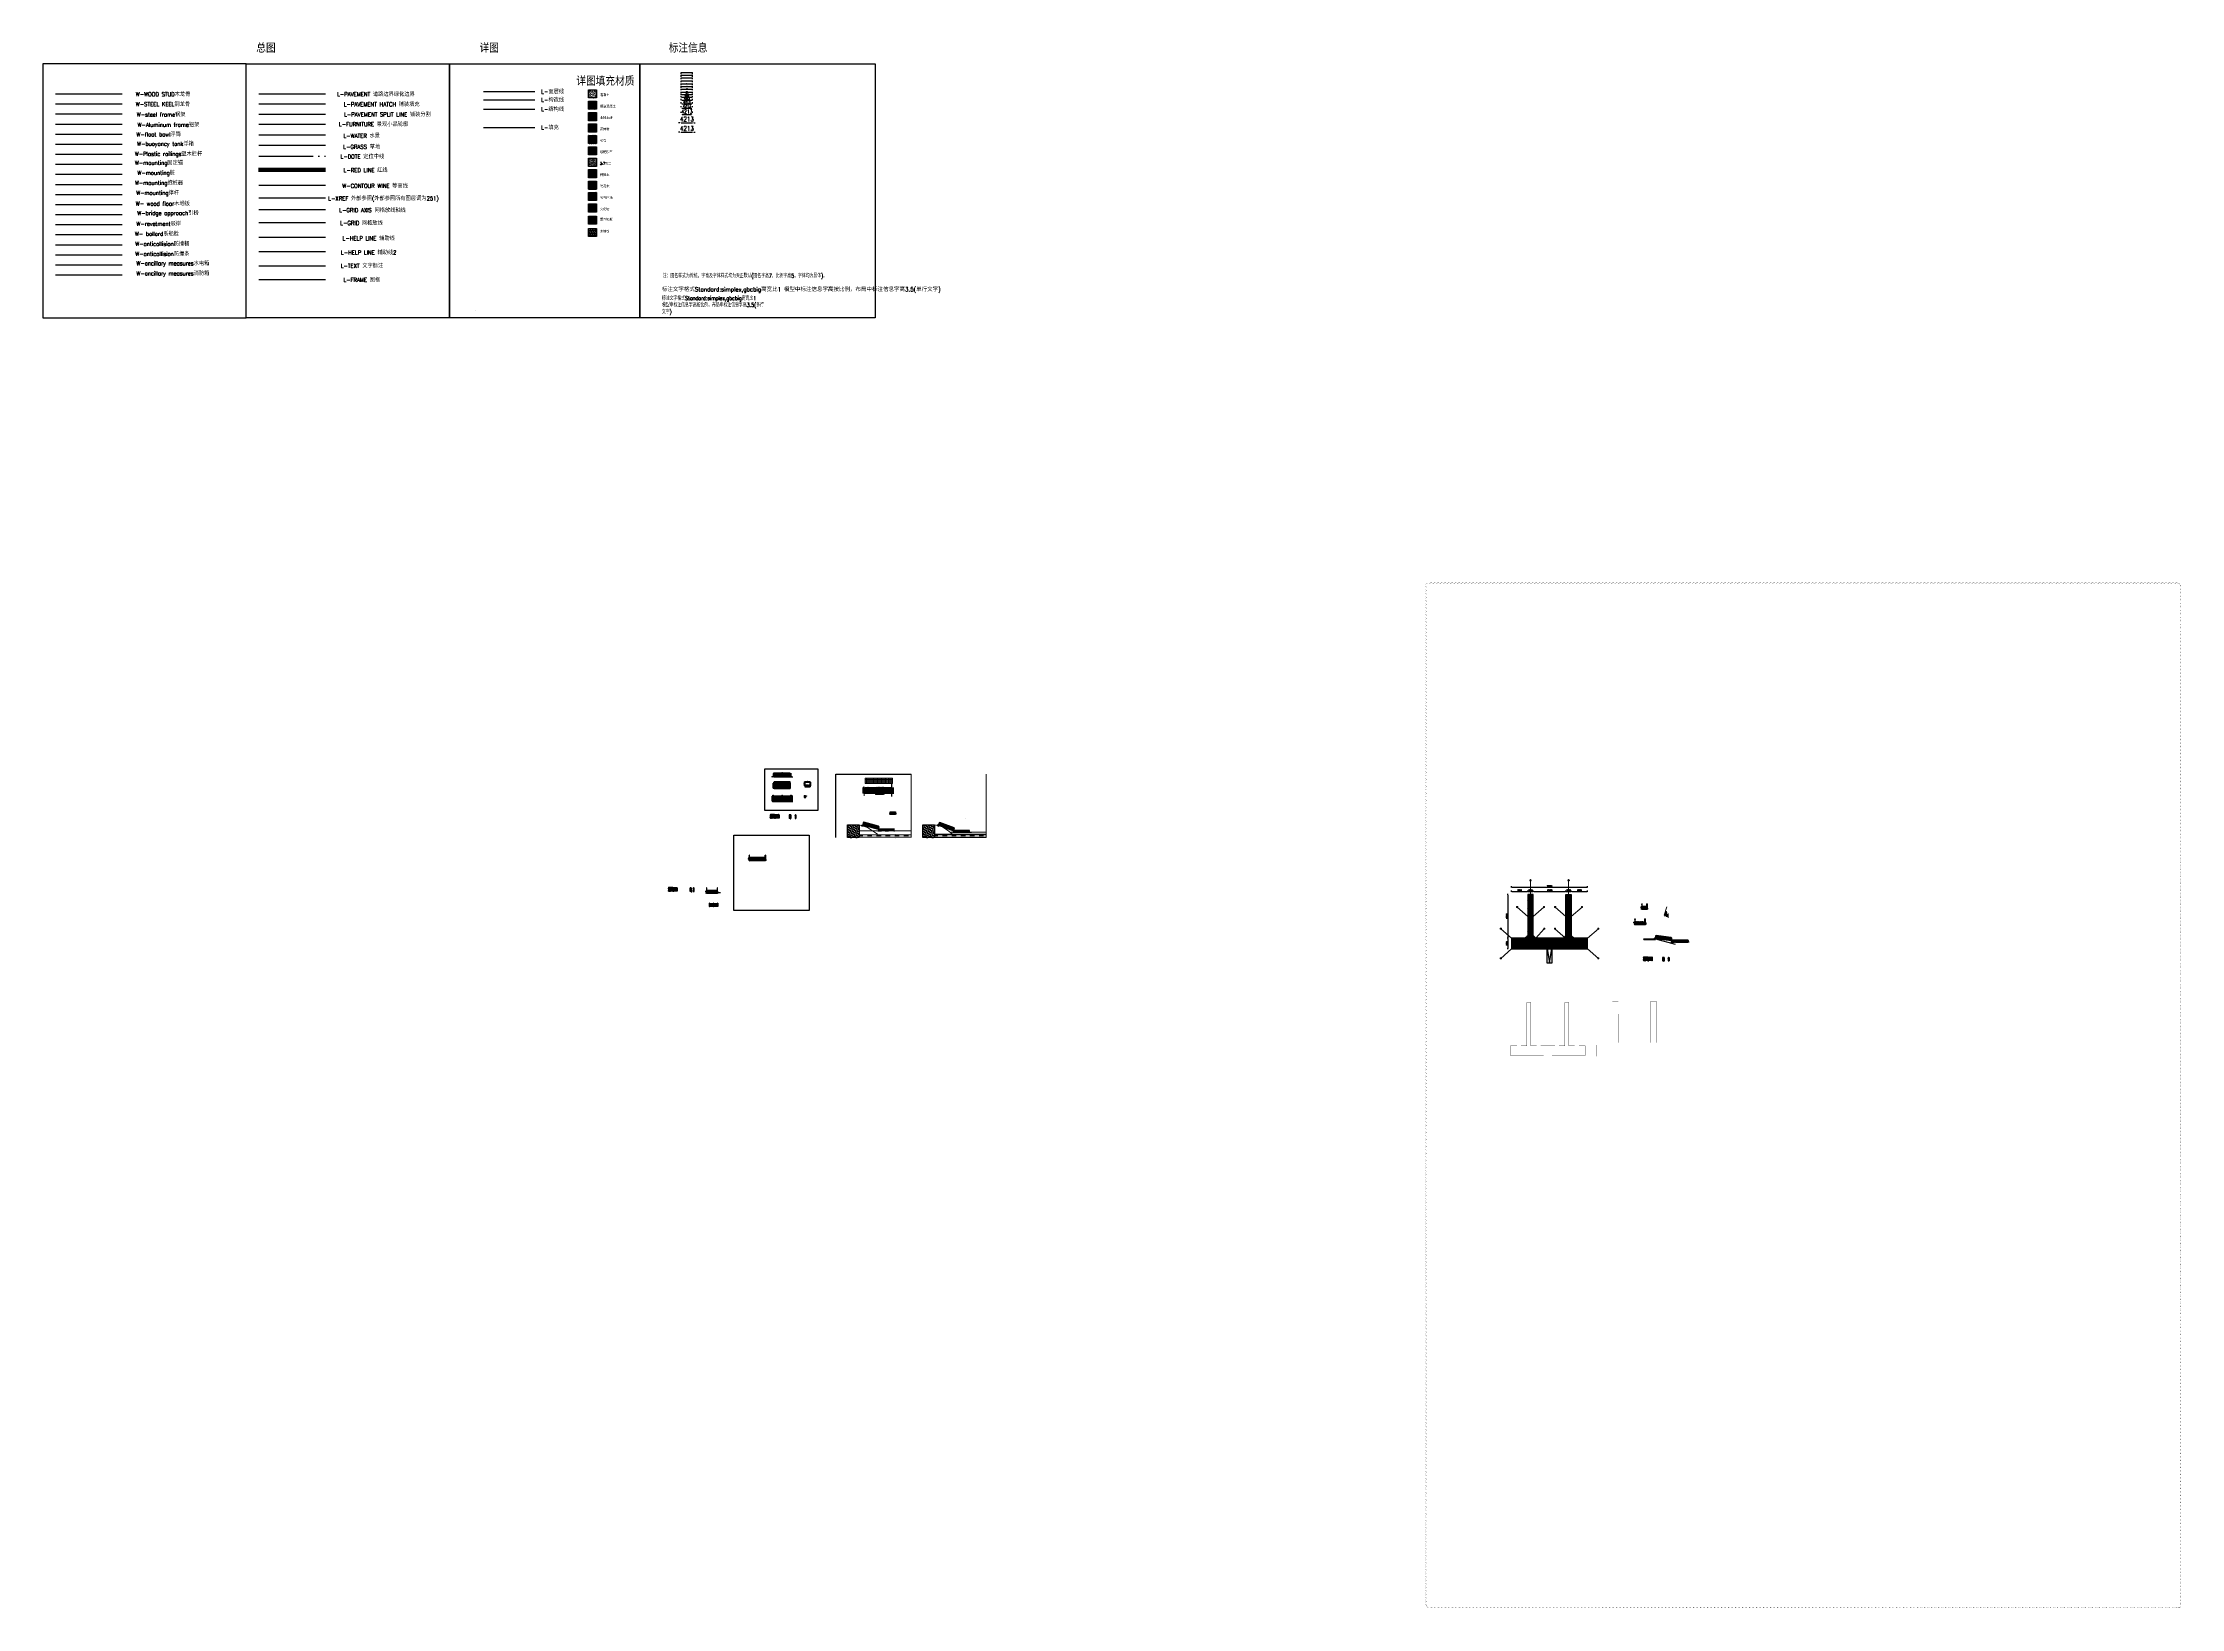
# Model space of a CAD drawing. Extents: x 25 to 1635616, y 20 to 716393.
# Drawn here: x 848843 to 1635616, y 140325 to 716393 of the extents above; entities outside this region: 3.
import ezdxf
from ezdxf.enums import TextEntityAlignment as Align

# ---------------------------------------------------------------- set-up
doc = ezdxf.new("R2010")
doc.units = 0
doc.header["$LTSCALE"] = 1000
for name, pattern in [('-6_350_HOLE$0$DASH', [0.35, 0.25, -0.1]), ('ACAD_ISO03W100', [30, 12, -18]), ('ACAD_ISO10W100', [18, 12, -3, 0, -3]), ('ACAD_ISO12W100', [22, 12, -3, 0.5, -3, 0.5, -3]), ('CENTER2', [28.575, 19.05, -3.175, 3.175, -3.175]), ('DASH', [0.35, 0.25, -0.1]), ('DASHED2', [0.375, 0.25, -0.125]), ('DOTE', [2.42, 2, -0.2, 0.02, -0.2])]:
    doc.linetypes.add(name, pattern=pattern)
doc.layers.get('0').update_dxf_attribs({"linetype": 'CONTINUOUS'})
doc.layers.get('Defpoints').update_dxf_attribs({"linetype": 'CONTINUOUS'})
for name, color, linetype, lineweight in [('2维浮筒', 253, 'CONTINUOUS', 5), ('伯利恒浮筒', 5, 'CONTINUOUS', 5), ('文字及标注', 3, 'CONTINUOUS', 15), ('码头标注', 3, 'CONTINUOUS', 13)]:
    doc.layers.add(name, color=color, linetype=linetype, lineweight=lineweight)
for name, color, linetype in [('DIM_LEAD', 3, 'CONTINUOUS'), ('DIM_SYMB', 3, 'CONTINUOUS'), ('L-CONTOUR_LINE等高线', 252, 'DASH'), ('L-DIMLINEAR标注', 3, 'CONTINUOUS'), ('L-DOTE定位中线', 1, 'DOTE'), ('L-FRAME图框', 3, 'CONTINUOUS'), ('L-FURNITURE景观小品轮廓', 6, 'CONTINUOUS'), ('L-GRASS草地', 252, 'CONTINUOUS'), ('L-GRID_AXIS网格放线轴线', 1, 'CONTINUOUS'), ('L-GRID网格放线', 252, '-6_350_HOLE$0$DASH'), ('L-HELP_LINE辅助线1', 4, 'CONTINUOUS'), ('L-HELP_LINE辅助线2', 94, 'CONTINUOUS'), ('L-PAVEMENT_HATCH铺装填充', 253, 'CONTINUOUS'), ('L-PAVEMENT_SPLIT_LINE铺装分割', 23, 'CONTINUOUS'), ('L-PAVEMENT道路边界绿化边界', 2, 'CONTINUOUS'), ('L-RED_LINE红线', 1, 'ACAD_ISO12W100'), ('L-TEXT文字标注', 7, 'CONTINUOUS'), ('L-WATER水景', 5, 'CONTINUOUS'), ('L-XREF外部参照', 251, 'CONTINUOUS'), ('L-填充', 251, 'CONTINUOUS'), ('L-构造线', 6, 'CONTINUOUS'), ('L-结构线', 7, 'CONTINUOUS'), ('L-面层线', 4, 'CONTINUOUS'), ('PKNG-SIGN', 7, 'CONTINUOUS'), ('PUB_DIM', 3, 'CONTINUOUS'), ('PUB_TEXT', 7, 'CONTINUOUS'), ('W- bollard系船栓', 4, 'CONTINUOUS'), ('W-_ANTICOLLISION防撞措施', 192, 'CONTINUOUS'), ('W-ALUMINUM_FRAME铝架', 30, 'CONTINUOUS'), ('W-ancillary measures附属措施', 1, 'CONTINUOUS'), ('W-bridge approach引桥', 4, 'CONTINUOUS'), ('W-FLOAT_BOWL浮筒', 253, 'CONTINUOUS'), ('W-MOUNTING固定方式', 5, 'CONTINUOUS'), ('W-PLASTIC_RAILINGS塑木栏杆', 6, 'CONTINUOUS'), ('W-REVETMENT驳岸', 251, 'CONTINUOUS'), ('W-STEEL_FRAME钢架', 3, 'CONTINUOUS'), ('W-STEEL_KEEL钢龙骨', 5, 'CONTINUOUS'), ('W-WOOD_FLOOR木地板', 30, 'CONTINUOUS'), ('W-WOOD_STUD木龙骨', 25, 'CONTINUOUS'), ('变形缝', 4, 'CONTINUOUS'), ('塑木板', 32, 'CONTINUOUS'), ('尺寸', 6, 'CONTINUOUS'), ('木地板', 32, 'CONTINUOUS'), ('木板', 42, 'CONTINUOUS'), ('栏杆', 4, 'CONTINUOUS'), ('短销钉', 253, 'CONTINUOUS'), ('螺栓', 146, 'CONTINUOUS'), ('钢架', 3, 'CONTINUOUS'), ('钢龙骨', 26, 'CONTINUOUS'), ('铝架', 3, 'CONTINUOUS'), ('龙骨', 10, 'CONTINUOUS')]:
    doc.layers.add(name, color=color, linetype=linetype)
doc.styles.add('_TCH_DIM', font='SIMPLEX', dxfattribs={"bigfont": 'GBCBIG'})
doc.styles.add('_TCH_DIM_T3', font='SIMPLEX', dxfattribs={"width": 0.705882, "bigfont": 'GBCBIG'})
doc.styles.get("Standard").update_dxf_attribs({"font": 'simplex.shx', "width": 0.7, "bigfont": 'hztxt.shx'})
doc.styles.add('STANDARD_T3', font='simplex.shx', dxfattribs={"width": 0.7, "bigfont": 'gbcbig.shx'})
doc.dimstyles.new('_T&10', dxfattribs={"dimtxt": 29.75, "dimasz": 10, "dimexe": 25, "dimexo": 30, "dimgap": 10, "dimtad": 1, "dimdec": 0, "dimzin": 0, "dimdsep": 46, "dimtxsty": '_TCH_DIM_T3', "dimblk": 'ARCHTICK', "dimcen": 0.09, "dimclrt": 7, "dimazin": 2, "dimtfac": 1, "dimtdec": 0, "dimtix": 1, "dimtmove": 2, "dimatfit": 3, "dimfxl": 1, "dimtolj": 1, "dimtzin": 0, "dimarcsym": 0})
doc.dimstyles.new('_T&20', dxfattribs={"dimtxt": 59.5, "dimasz": 20, "dimexe": 50, "dimexo": 60, "dimgap": 20, "dimtad": 1, "dimdec": 0, "dimzin": 0, "dimdsep": 46, "dimtxsty": '_TCH_DIM_T3', "dimblk": 'ARCHTICK', "dimcen": 0.09, "dimclrt": 7, "dimazin": 2, "dimtfac": 1, "dimtdec": 0, "dimtix": 1, "dimtmove": 2, "dimatfit": 3, "dimfxl": 1, "dimtolj": 1, "dimtzin": 0, "dimarcsym": 0})
doc.dimstyles.new('_TCH_ARCH&&20', dxfattribs={"dimtxt": 59.5, "dimasz": 20, "dimexe": 50, "dimexo": 60, "dimgap": 25.25, "dimtad": 1, "dimdec": 0, "dimzin": 0, "dimdsep": 46, "dimtxsty": '_TCH_DIM_T3', "dimblk": 'ARCHTICK', "dimcen": 0.09, "dimclrt": 7, "dimazin": 2, "dimtfac": 1, "dimtdec": 0, "dimtix": 1, "dimtmove": 2, "dimatfit": 3, "dimfxl": 100, "dimtolj": 1, "dimtzin": 0, "dimarcsym": 0})
doc.dimstyles.new('W&&1', dxfattribs={"dimtxt": 3.5, "dimasz": 1, "dimexe": 2.5, "dimexo": 3, "dimgap": 1, "dimtad": 1, "dimdec": 0, "dimzin": 0, "dimdsep": 46, "dimtxsty": 'STANDARD_T3', "dimcen": 0.09, "dimclrd": 1, "dimclre": 1, "dimclrt": 7, "dimazin": 2, "dimtfac": 1, "dimtdec": 0, "dimtix": 1, "dimtmove": 2, "dimatfit": 3, "dimfxl": 100, "dimtolj": 1, "dimtzin": 0, "dimarcsym": 0})
doc.dimstyles.new('W&&10', dxfattribs={"dimtxt": 35, "dimasz": 10, "dimexe": 25, "dimexo": 30, "dimgap": 10, "dimtad": 1, "dimdec": 0, "dimzin": 0, "dimdsep": 46, "dimtxsty": 'STANDARD_T3', "dimcen": 0.09, "dimclrd": 1, "dimclre": 1, "dimclrt": 7, "dimazin": 2, "dimtfac": 1, "dimtdec": 0, "dimtix": 1, "dimtmove": 2, "dimatfit": 3, "dimfxl": 100, "dimtolj": 1, "dimtzin": 0, "dimarcsym": 0})
doc.dimstyles.new('W&&100', dxfattribs={"dimtxt": 350, "dimasz": 100, "dimexe": 250, "dimexo": 300, "dimgap": 100, "dimtad": 1, "dimdec": 0, "dimzin": 0, "dimdsep": 46, "dimtxsty": 'STANDARD_T3', "dimcen": 0.09, "dimclrd": 1, "dimclre": 1, "dimclrt": 7, "dimazin": 2, "dimtfac": 1, "dimtdec": 0, "dimtix": 1, "dimtmove": 2, "dimatfit": 3, "dimfxl": 100, "dimtolj": 1, "dimtzin": 0, "dimarcsym": 0})
doc.dimstyles.new('W&&15', dxfattribs={"dimtxt": 52.5, "dimasz": 15, "dimexe": 37.5, "dimexo": 45, "dimgap": 15, "dimtad": 1, "dimdec": 0, "dimzin": 0, "dimdsep": 46, "dimtxsty": 'STANDARD_T3', "dimcen": 0.09, "dimclrd": 1, "dimclre": 1, "dimclrt": 7, "dimazin": 2, "dimtfac": 1, "dimtdec": 0, "dimtix": 1, "dimtmove": 2, "dimatfit": 3, "dimfxl": 100, "dimtolj": 1, "dimtzin": 0, "dimarcsym": 0})
doc.dimstyles.new('W&&150', dxfattribs={"dimtxt": 525, "dimasz": 150, "dimexe": 375, "dimexo": 450, "dimgap": 150, "dimtad": 1, "dimdec": 0, "dimzin": 0, "dimdsep": 46, "dimtxsty": 'STANDARD_T3', "dimcen": 0.09, "dimclrd": 1, "dimclre": 1, "dimclrt": 7, "dimazin": 2, "dimtfac": 1, "dimtdec": 0, "dimtix": 1, "dimtmove": 2, "dimatfit": 3, "dimfxl": 100, "dimtolj": 1, "dimtzin": 0, "dimarcsym": 0})
doc.dimstyles.new('W&&20', dxfattribs={"dimtxt": 70, "dimasz": 20, "dimexe": 50, "dimexo": 60, "dimgap": 20, "dimtad": 1, "dimdec": 0, "dimzin": 0, "dimdsep": 46, "dimtxsty": 'STANDARD_T3', "dimcen": 0.09, "dimclrd": 1, "dimclre": 1, "dimclrt": 7, "dimazin": 2, "dimtfac": 1, "dimtdec": 0, "dimtix": 1, "dimtmove": 2, "dimatfit": 3, "dimfxl": 100, "dimtolj": 1, "dimtzin": 0, "dimarcsym": 0})
doc.dimstyles.new('W&&200', dxfattribs={"dimtxt": 700, "dimasz": 200, "dimexe": 500, "dimexo": 600, "dimgap": 200, "dimtad": 1, "dimdec": 0, "dimzin": 0, "dimdsep": 46, "dimtxsty": 'STANDARD_T3', "dimcen": 0.09, "dimclrd": 1, "dimclre": 1, "dimclrt": 7, "dimazin": 2, "dimtfac": 1, "dimtdec": 0, "dimtix": 1, "dimtmove": 2, "dimatfit": 3, "dimfxl": 100, "dimtolj": 1, "dimtzin": 0, "dimarcsym": 0})
doc.dimstyles.new('W&&250', dxfattribs={"dimtxt": 875, "dimasz": 250, "dimexe": 625, "dimexo": 750, "dimgap": 250, "dimtad": 1, "dimdec": 0, "dimzin": 0, "dimdsep": 46, "dimtxsty": 'STANDARD_T3', "dimcen": 0.09, "dimclrd": 1, "dimclre": 1, "dimclrt": 7, "dimazin": 2, "dimtfac": 1, "dimtdec": 0, "dimtix": 1, "dimtmove": 2, "dimatfit": 3, "dimfxl": 100, "dimtolj": 1, "dimtzin": 0, "dimarcsym": 0})
doc.dimstyles.new('W&&30', dxfattribs={"dimtxt": 105, "dimasz": 30, "dimexe": 75, "dimexo": 90, "dimgap": 30, "dimtad": 1, "dimdec": 0, "dimzin": 0, "dimdsep": 46, "dimtxsty": 'STANDARD_T3', "dimcen": 0.09, "dimclrd": 1, "dimclre": 1, "dimclrt": 7, "dimazin": 2, "dimtfac": 1, "dimtdec": 0, "dimtix": 1, "dimtmove": 2, "dimatfit": 3, "dimfxl": 100, "dimtolj": 1, "dimtzin": 0, "dimarcsym": 0})
doc.dimstyles.new('W&&300', dxfattribs={"dimtxt": 1050, "dimasz": 300, "dimexe": 750, "dimexo": 900, "dimgap": 300, "dimtad": 1, "dimdec": 0, "dimzin": 0, "dimdsep": 46, "dimtxsty": 'STANDARD_T3', "dimcen": 0.09, "dimclrd": 1, "dimclre": 1, "dimclrt": 7, "dimazin": 2, "dimtfac": 1, "dimtdec": 0, "dimtix": 1, "dimtmove": 2, "dimatfit": 3, "dimfxl": 100, "dimtolj": 1, "dimtzin": 0, "dimarcsym": 0})
doc.dimstyles.new('W&&40', dxfattribs={"dimtxt": 140, "dimasz": 40, "dimexe": 100, "dimexo": 120, "dimgap": 40, "dimtad": 1, "dimdec": 0, "dimzin": 0, "dimdsep": 46, "dimtxsty": 'STANDARD_T3', "dimcen": 0.09, "dimclrd": 1, "dimclre": 1, "dimclrt": 7, "dimazin": 2, "dimtfac": 1, "dimtdec": 0, "dimtix": 1, "dimtmove": 2, "dimatfit": 3, "dimfxl": 100, "dimtolj": 1, "dimtzin": 0, "dimarcsym": 0})
doc.dimstyles.new('W&&400', dxfattribs={"dimtxt": 1400, "dimasz": 400, "dimexe": 1000, "dimexo": 1200, "dimgap": 400, "dimtad": 1, "dimdec": 0, "dimzin": 0, "dimdsep": 46, "dimtxsty": 'STANDARD_T3', "dimcen": 0.09, "dimclrd": 1, "dimclre": 1, "dimclrt": 7, "dimazin": 2, "dimtfac": 1, "dimtdec": 0, "dimtix": 1, "dimtmove": 2, "dimatfit": 3, "dimfxl": 100, "dimtolj": 1, "dimtzin": 0, "dimarcsym": 0})
doc.dimstyles.new('W&&5', dxfattribs={"dimtxt": 17.5, "dimasz": 5, "dimexe": 12.5, "dimexo": 15, "dimgap": 5, "dimtad": 1, "dimdec": 0, "dimzin": 0, "dimdsep": 46, "dimtxsty": 'STANDARD_T3', "dimcen": 0.09, "dimclrd": 1, "dimclre": 1, "dimclrt": 7, "dimazin": 2, "dimtfac": 1, "dimtdec": 0, "dimtix": 1, "dimtmove": 2, "dimatfit": 3, "dimfxl": 100, "dimtolj": 1, "dimtzin": 0, "dimarcsym": 0})
doc.dimstyles.new('W&&50', dxfattribs={"dimtxt": 175, "dimasz": 50, "dimexe": 125, "dimexo": 150, "dimgap": 50, "dimtad": 1, "dimdec": 0, "dimzin": 0, "dimdsep": 46, "dimtxsty": 'STANDARD_T3', "dimcen": 0.09, "dimclrd": 1, "dimclre": 1, "dimclrt": 7, "dimazin": 2, "dimtfac": 1, "dimtdec": 0, "dimtix": 1, "dimtmove": 2, "dimatfit": 3, "dimfxl": 100, "dimtolj": 1, "dimtzin": 0, "dimarcsym": 0})
doc.dimstyles.new('W&&500', dxfattribs={"dimtxt": 1750, "dimasz": 500, "dimexe": 1250, "dimexo": 1500, "dimgap": 500, "dimtad": 1, "dimdec": 0, "dimzin": 0, "dimdsep": 46, "dimtxsty": 'STANDARD_T3', "dimcen": 0.09, "dimclrd": 1, "dimclre": 1, "dimclrt": 7, "dimazin": 2, "dimtfac": 1, "dimtdec": 0, "dimtix": 1, "dimtmove": 2, "dimatfit": 3, "dimfxl": 100, "dimtolj": 1, "dimtzin": 0, "dimarcsym": 0})
doc.dimstyles.new('W__30', dxfattribs={"dimtxt": 90, "dimasz": 30, "dimexe": 75, "dimexo": 90, "dimgap": 2, "dimtad": 1, "dimdec": 0, "dimzin": 0, "dimdsep": 46, "dimtxsty": 'Standard', "dimblk": 'ARCHTICK', "dimcen": 0.09, "dimclrd": 1, "dimclre": 1, "dimclrt": 2, "dimadec": 0, "dimazin": 0, "dimtfac": 1, "dimtdec": 0, "dimtix": 1, "dimtmove": 2, "dimatfit": 3, "dimldrblk": 'ARCHTICK', "dimfxl": 1, "dimtolj": 1, "dimtzin": 0, "dimarcsym": 0})
pattern_1 = [(0, (0, 0), (750, 250), [500, -1500]), (90, (0, 0), (-500, 500), [500, -1500]), (45, (0, 500), (750, 250), [353.6, -1060.6, 353.6, -1060.62712])]
pattern_2 = [(90, (0, 0), (-238.122618, 1e-14), []), (135, (0, 0), (-476.2449, -476.2449), [336.7564, -673.512])]
pattern_3 = [(90, (19524.83, 2126.57), (-238.122618, 1e-14), []), (135, (19524.8, 2126.6), (-476.2449, -476.2449), [336.7564, -673.512])]

# ---------------------------------------------------------------- blocks, each defined once
blk = doc.blocks.new('*D16')
at = {"layer": 'Defpoints', "color": 0, "transparency": 16777216}
for p in [(1087931, 700311), (1083718, 699757), (1087931, 699757)]:
    blk.add_point(p, dxfattribs=at)
at = {"layer": 'PUB_DIM', "color": 1, "lineweight": -2, "transparency": 16777216}
for p, q in [((1083718, 699847), (1083718, 700386)), ((1083748, 700311), (1087901, 700311)), ((1087931, 699847), (1087931, 700386))]:
    blk.add_line(p, q, dxfattribs=at)
at = {"layer": 'PUB_DIM', "color": 1, "transparency": 16777216}
for points in [[(1083748, 700316), (1083748, 700306), (1083718, 700311)], [(1087901, 700316), (1087901, 700306), (1087931, 700311)]]:
    blk.add_solid(points, dxfattribs=at)
at = {"layer": 'PUB_DIM', "color": 7, "transparency": 16777216, "insert": (1085825, 700394), "char_height": 105, "attachment_point": 5, "style": 'STANDARD_T3'}
blk.add_mtext('\\A1;4213', dxfattribs=at)
blk = doc.blocks.new('*D17')
at = {"layer": 'Defpoints', "color": 0, "transparency": 16777216}
for p in [(1083718, 700756), (1087931, 701310), (1087931, 700756)]:
    blk.add_point(p, dxfattribs=at)
at = {"layer": 'PUB_DIM', "color": 1, "lineweight": -2, "transparency": 16777216}
for p, q in [((1083718, 700816), (1083718, 701360)), ((1083738, 701310), (1087911, 701310)), ((1087931, 700816), (1087931, 701360))]:
    blk.add_line(p, q, dxfattribs=at)
at = {"layer": 'PUB_DIM', "color": 1, "transparency": 16777216}
for points in [[(1083738, 701313), (1083738, 701307), (1083718, 701310)], [(1087911, 701313), (1087911, 701307), (1087931, 701310)]]:
    blk.add_solid(points, dxfattribs=at)
at = {"layer": 'PUB_DIM', "color": 7, "transparency": 16777216, "insert": (1085825, 701365), "char_height": 70, "attachment_point": 5, "style": 'STANDARD_T3'}
blk.add_mtext('\\A1;4213', dxfattribs=at)
blk = doc.blocks.new('*D18')
at = {"layer": 'Defpoints', "color": 0, "transparency": 16777216}
for p in [(1083718, 701843), (1087931, 702397), (1087931, 701843)]:
    blk.add_point(p, dxfattribs=at)
at = {"layer": 'PUB_DIM', "color": 1, "lineweight": -2, "transparency": 16777216}
for p, q in [((1083718, 701888), (1083718, 702435)), ((1083733, 702397), (1087916, 702397)), ((1087931, 701888), (1087931, 702435))]:
    blk.add_line(p, q, dxfattribs=at)
at = {"layer": 'PUB_DIM', "color": 1, "transparency": 16777216}
for points in [[(1083733, 702400), (1083733, 702395), (1083718, 702397)], [(1087916, 702400), (1087916, 702395), (1087931, 702397)]]:
    blk.add_solid(points, dxfattribs=at)
at = {"layer": 'PUB_DIM', "color": 7, "transparency": 16777216, "insert": (1085825, 702438), "char_height": 52.5, "attachment_point": 5, "style": 'STANDARD_T3'}
blk.add_mtext('\\A1;4213', dxfattribs=at)
blk = doc.blocks.new('*D19')
at = {"layer": 'Defpoints', "color": 0, "transparency": 16777216}
for p in [(1083718, 702930), (1087931, 703484), (1087931, 702930)]:
    blk.add_point(p, dxfattribs=at)
at = {"layer": 'PUB_DIM', "color": 1, "lineweight": -2, "transparency": 16777216}
for p, q in [((1083718, 702960), (1083718, 703509)), ((1083728, 703484), (1087921, 703484)), ((1087931, 702960), (1087931, 703509))]:
    blk.add_line(p, q, dxfattribs=at)
at = {"layer": 'PUB_DIM', "color": 1, "transparency": 16777216}
for points in [[(1083728, 703486), (1083728, 703483), (1083718, 703484)], [(1087921, 703486), (1087921, 703483), (1087931, 703484)]]:
    blk.add_solid(points, dxfattribs=at)
at = {"layer": 'PUB_DIM', "color": 7, "transparency": 16777216, "insert": (1085825, 703512), "char_height": 35, "attachment_point": 5, "style": 'STANDARD_T3'}
blk.add_mtext('\\A1;4213', dxfattribs=at)
blk = doc.blocks.new('*D20')
at = {"layer": 'Defpoints', "color": 0, "transparency": 16777216}
for p in [(1083718, 703885), (1087931, 704439), (1087931, 703885)]:
    blk.add_point(p, dxfattribs=at)
at = {"layer": 'PUB_DIM', "color": 1, "lineweight": -2, "transparency": 16777216}
for p, q in [((1083718, 703900), (1083718, 704451)), ((1083723, 704439), (1087926, 704439)), ((1087931, 703900), (1087931, 704451))]:
    blk.add_line(p, q, dxfattribs=at)
at = {"layer": 'PUB_DIM', "color": 1, "transparency": 16777216}
for points in [[(1083723, 704439), (1083723, 704438), (1083718, 704439)], [(1087926, 704439), (1087926, 704438), (1087931, 704439)]]:
    blk.add_solid(points, dxfattribs=at)
at = {"layer": 'PUB_DIM', "color": 7, "transparency": 16777216, "insert": (1085825, 704452), "char_height": 17.5, "attachment_point": 5, "style": 'STANDARD_T3'}
blk.add_mtext('\\A1;4213', dxfattribs=at)
blk = doc.blocks.new('*D21')
at = {"layer": 'Defpoints', "color": 0, "transparency": 16777216}
for p in [(1083718, 704839), (1087931, 705393), (1087931, 704839)]:
    blk.add_point(p, dxfattribs=at)
at = {"layer": 'PUB_DIM', "color": 1, "lineweight": -2, "transparency": 16777216}
for p, q in [((1083718, 704842), (1083718, 705395)), ((1083719, 705393), (1087930, 705393)), ((1087931, 704842), (1087931, 705395))]:
    blk.add_line(p, q, dxfattribs=at)
at = {"layer": 'PUB_DIM', "color": 1, "transparency": 16777216}
for points in [[(1083719, 705393), (1083719, 705393), (1083718, 705393)], [(1087930, 705393), (1087930, 705393), (1087931, 705393)]]:
    blk.add_solid(points, dxfattribs=at)
at = {"layer": 'PUB_DIM', "color": 7, "transparency": 16777216, "insert": (1085825, 705396), "char_height": 3.5, "attachment_point": 5, "style": 'STANDARD_T3'}
blk.add_mtext('\\A1;4213', dxfattribs=at)
blk = doc.blocks.new('*D22')
at = {"layer": 'Defpoints', "color": 0, "transparency": 16777216}
for p in [(1083718, 698789), (1087931, 699343), (1087931, 698789)]:
    blk.add_point(p, dxfattribs=at)
at = {"layer": 'PUB_DIM', "color": 1, "lineweight": -2, "transparency": 16777216}
for p, q in [((1083718, 698909), (1083718, 699443)), ((1083758, 699343), (1087891, 699343)), ((1087931, 698909), (1087931, 699443))]:
    blk.add_line(p, q, dxfattribs=at)
at = {"layer": 'PUB_DIM', "color": 1, "transparency": 16777216}
for points in [[(1083758, 699349), (1083758, 699336), (1083718, 699343)], [(1087891, 699349), (1087891, 699336), (1087931, 699343)]]:
    blk.add_solid(points, dxfattribs=at)
at = {"layer": 'PUB_DIM', "color": 7, "transparency": 16777216, "insert": (1085825, 699453), "char_height": 140, "attachment_point": 5, "style": 'STANDARD_T3'}
blk.add_mtext('\\A1;4213', dxfattribs=at)
blk = doc.blocks.new('*D7')
at = {"layer": 'Defpoints', "color": 0, "transparency": 16777216}
for p in [(1083718, 697662), (1087931, 698216), (1087931, 697662)]:
    blk.add_point(p, dxfattribs=at)
at = {"layer": 'PUB_DIM', "color": 1, "lineweight": -2, "transparency": 16777216}
for p, q in [((1083718, 697812), (1083718, 698341)), ((1083768, 698216), (1087881, 698216)), ((1087931, 697812), (1087931, 698341))]:
    blk.add_line(p, q, dxfattribs=at)
at = {"layer": 'PUB_DIM', "color": 1, "transparency": 16777216}
for points in [[(1083768, 698224), (1083768, 698208), (1083718, 698216)], [(1087881, 698224), (1087881, 698208), (1087931, 698216)]]:
    blk.add_solid(points, dxfattribs=at)
at = {"layer": 'PUB_DIM', "color": 7, "transparency": 16777216, "insert": (1085825, 698354), "char_height": 175, "attachment_point": 5, "style": 'STANDARD_T3'}
blk.add_mtext('\\A1;4213', dxfattribs=at)
blk = doc.blocks.new('*D8')
at = {"layer": 'Defpoints', "color": 0, "transparency": 16777216}
for p in [(1083718, 696761), (1087931, 697315), (1087931, 696761)]:
    blk.add_point(p, dxfattribs=at)
at = {"layer": 'PUB_DIM', "color": 1, "lineweight": -2, "transparency": 16777216}
for p, q in [((1083718, 697061), (1083718, 697565)), ((1083818, 697315), (1087831, 697315)), ((1087931, 697061), (1087931, 697565))]:
    blk.add_line(p, q, dxfattribs=at)
at = {"layer": 'PUB_DIM', "color": 1, "transparency": 16777216}
for points in [[(1083818, 697332), (1083818, 697298), (1083718, 697315)], [(1087831, 697332), (1087831, 697298), (1087931, 697315)]]:
    blk.add_solid(points, dxfattribs=at)
at = {"layer": 'PUB_DIM', "color": 7, "transparency": 16777216, "insert": (1085825, 697590), "char_height": 350, "attachment_point": 5, "style": 'STANDARD_T3'}
blk.add_mtext('\\A1;4213', dxfattribs=at)
blk = doc.blocks.new('*D9')
at = {"layer": 'Defpoints', "color": 0, "transparency": 16777216}
for p in [(1083718, 695868), (1087931, 696422), (1087931, 695868)]:
    blk.add_point(p, dxfattribs=at)
at = {"layer": 'PUB_DIM', "color": 1, "lineweight": -2, "transparency": 16777216}
for p, q in [((1083718, 696318), (1083718, 696797)), ((1083868, 696422), (1087781, 696422)), ((1087931, 696318), (1087931, 696797))]:
    blk.add_line(p, q, dxfattribs=at)
at = {"layer": 'PUB_DIM', "color": 1, "transparency": 16777216}
for points in [[(1083868, 696447), (1083868, 696397), (1083718, 696422)], [(1087781, 696447), (1087781, 696397), (1087931, 696422)]]:
    blk.add_solid(points, dxfattribs=at)
at = {"layer": 'PUB_DIM', "color": 7, "transparency": 16777216, "insert": (1085825, 696834), "char_height": 525, "attachment_point": 5, "style": 'STANDARD_T3'}
blk.add_mtext('\\A1;4213', dxfattribs=at)
blk = doc.blocks.new('*D10')
at = {"layer": 'Defpoints', "color": 0, "transparency": 16777216}
for p in [(1083718, 694713), (1087931, 695267), (1087931, 694713)]:
    blk.add_point(p, dxfattribs=at)
at = {"layer": 'PUB_DIM', "color": 1, "lineweight": -2, "transparency": 16777216}
for p, q in [((1083718, 695313), (1083718, 695767)), ((1083918, 695267), (1087731, 695267)), ((1087931, 695313), (1087931, 695767))]:
    blk.add_line(p, q, dxfattribs=at)
at = {"layer": 'PUB_DIM', "color": 1, "transparency": 16777216}
for points in [[(1083918, 695300), (1083918, 695233), (1083718, 695267)], [(1087731, 695300), (1087731, 695233), (1087931, 695267)]]:
    blk.add_solid(points, dxfattribs=at)
at = {"layer": 'PUB_DIM', "color": 7, "transparency": 16777216, "insert": (1085825, 695817), "char_height": 700, "attachment_point": 5, "style": 'STANDARD_T3'}
blk.add_mtext('\\A1;4213', dxfattribs=at)
blk = doc.blocks.new('*D11')
at = {"layer": 'Defpoints', "color": 0, "transparency": 16777216}
for p in [(1083718, 693340), (1087931, 693894), (1087931, 693340)]:
    blk.add_point(p, dxfattribs=at)
at = {"layer": 'PUB_DIM', "color": 1, "lineweight": -2, "transparency": 16777216}
for p, q in [((1083718, 694090), (1083718, 694519)), ((1083968, 693894), (1087681, 693894)), ((1087931, 694090), (1087931, 694519))]:
    blk.add_line(p, q, dxfattribs=at)
at = {"layer": 'PUB_DIM', "color": 1, "transparency": 16777216}
for points in [[(1083968, 693936), (1083968, 693853), (1083718, 693894)], [(1087681, 693936), (1087681, 693853), (1087931, 693894)]]:
    blk.add_solid(points, dxfattribs=at)
at = {"layer": 'PUB_DIM', "color": 7, "transparency": 16777216, "insert": (1085825, 694582), "char_height": 875, "attachment_point": 5, "style": 'STANDARD_T3'}
blk.add_mtext('\\A1;4213', dxfattribs=at)
blk = doc.blocks.new('*D12')
at = {"layer": 'Defpoints', "color": 0, "transparency": 16777216}
for p in [(1083718, 691736), (1087931, 692290), (1087931, 691736)]:
    blk.add_point(p, dxfattribs=at)
at = {"layer": 'PUB_DIM', "color": 1, "lineweight": -2, "transparency": 16777216}
for p, q in [((1083718, 692636), (1083718, 693040)), ((1087931, 692636), (1087931, 693040)), ((1084018, 692290), (1087631, 692290))]:
    blk.add_line(p, q, dxfattribs=at)
at = {"layer": 'PUB_DIM', "color": 1, "transparency": 16777216}
for points in [[(1084018, 692340), (1084018, 692240), (1083718, 692290)], [(1087631, 692340), (1087631, 692240), (1087931, 692290)]]:
    blk.add_solid(points, dxfattribs=at)
at = {"layer": 'PUB_DIM', "color": 7, "transparency": 16777216, "insert": (1085825, 693115), "char_height": 1050, "attachment_point": 5, "style": 'STANDARD_T3'}
blk.add_mtext('\\A1;4213', dxfattribs=at)
blk = doc.blocks.new('*D13')
at = {"layer": 'Defpoints', "color": 0, "transparency": 16777216}
for p in [(1083718, 689433), (1087931, 689987), (1087931, 689433)]:
    blk.add_point(p, dxfattribs=at)
at = {"layer": 'PUB_DIM', "color": 1, "lineweight": -2, "transparency": 16777216}
for p, q in [((1083718, 690633), (1083718, 690987)), ((1084118, 689987), (1087531, 689987)), ((1087931, 690633), (1087931, 690987))]:
    blk.add_line(p, q, dxfattribs=at)
at = {"layer": 'PUB_DIM', "color": 1, "transparency": 16777216}
for points in [[(1084118, 690054), (1084118, 689921), (1083718, 689987)], [(1087531, 690054), (1087531, 689921), (1087931, 689987)]]:
    blk.add_solid(points, dxfattribs=at)
at = {"layer": 'PUB_DIM', "color": 7, "transparency": 16777216, "insert": (1085825, 691087), "char_height": 1400, "attachment_point": 5, "style": 'STANDARD_T3'}
blk.add_mtext('\\A1;4213', dxfattribs=at)
blk = doc.blocks.new('*D14')
at = {"layer": 'Defpoints', "color": 0, "transparency": 16777216}
for p in [(1083718, 686385), (1087931, 686939), (1087931, 686385)]:
    blk.add_point(p, dxfattribs=at)
at = {"layer": 'PUB_DIM', "color": 1, "lineweight": -2, "transparency": 16777216}
for p, q in [((1083218, 686939), (1082718, 686939)), ((1083718, 687885), (1083718, 688189)), ((1083718, 686939), (1087931, 686939)), ((1087931, 687885), (1087931, 688189)), ((1088431, 686939), (1088931, 686939))]:
    blk.add_line(p, q, dxfattribs=at)
at = {"layer": 'PUB_DIM', "color": 1, "transparency": 16777216}
for points in [[(1083218, 687023), (1083218, 686856), (1083718, 686939)], [(1088431, 687023), (1088431, 686856), (1087931, 686939)]]:
    blk.add_solid(points, dxfattribs=at)
at = {"layer": 'PUB_DIM', "color": 7, "transparency": 16777216, "insert": (1085825, 688314), "char_height": 1750, "attachment_point": 5, "style": 'STANDARD_T3'}
blk.add_mtext('\\A1;4213', dxfattribs=at)
blk = doc.blocks.new('*D15')
at = {"layer": 'Defpoints', "color": 0, "transparency": 16777216}
for p in [(1083718, 682955), (1087931, 683509), (1087931, 682955)]:
    blk.add_point(p, dxfattribs=at)
at = {"layer": 'PUB_DIM', "color": 1, "lineweight": -2, "transparency": 16777216}
for p, q in [((1083718, 684455), (1083718, 684759)), ((1087931, 684455), (1087931, 684759)), ((1083218, 683509), (1082718, 683509)), ((1083718, 683509), (1087931, 683509)), ((1088431, 683509), (1088931, 683509))]:
    blk.add_line(p, q, dxfattribs=at)
at = {"layer": 'PUB_DIM', "color": 1, "transparency": 16777216}
for points in [[(1083218, 683593), (1083218, 683426), (1083718, 683509)], [(1088431, 683593), (1088431, 683426), (1087931, 683509)]]:
    blk.add_solid(points, dxfattribs=at)
at = {"layer": 'PUB_DIM', "color": 7, "transparency": 16777216, "insert": (1085825, 684884), "char_height": 1750, "attachment_point": 5, "style": 'STANDARD_T3'}
blk.add_mtext('\\A1;4213', dxfattribs=at)
blk = doc.blocks.new('LOGO')
h = blk.add_hatch(color=140)
h.dxf.hatch_style = 1
h.paths.add_polyline_path([(-5, -2, 0.2940833), (-1, -2, -0.3637556), (5, -2, 1.4501439)])
h.paths.add_polyline_path([(0, 5), (3, -1, 0.1017228), (1, 0), (0, 3), (-3, -2, -0.0818366), (-4, -2)], flags=16)
h = blk.add_hatch(color=174)
h.paths.add_polyline_path([(4, -3, 0.0645711), (4, -2, 0.2966918), (0, -2, -0.0426403), (-2, -3, -0.2097474), (-4, -2, 0.1799149), (-2, -5, 0.1697835), (0, -4, -0.0574404), (2, -3, -0.2140922)])
h.paths.add_polyline_path([(1, -3, -0.0840138), (-1, -4, -0.2717332), (-3, -3, 0.071966), (-2, -3, 0.0982776), (0, -3, -0.0724062), (1, -2, -0.088156), (3, -2, -0.1819884), (4, -3, 0.2061064)], flags=16)
blk.add_hatch(color=174).paths.add_polyline_path([(3, -4, 0.1897275), (1, -4, -0.1265372), (-1, -5, 0.2450133)])
for points in [[(-5, -2, 0.2940833), (-1, -2, -0.3637556), (5, -2, 1.4501439)], [(-4, -2), (0, 5), (3, -1, 0.1017228), (1, 0), (0, 3), (-3, -2, -0.0818366)]]:
    blk.add_lwpolyline(points, format="xyb", close=True)
for points in [[(-4, -2, 0.2097474), (-2, -3, 0.0426403), (0, -2, -0.2966918), (4, -2)], [(-3, -3, 0.071966), (-2, -3, 0.0982776), (0, -3, -0.0724062), (1, -2, -0.088156), (3, -2, -0.1819884), (4, -3, 0.2061064), (1, -3, -0.0840138), (-1, -4, -0.2717332), (-3, -3)], [(-2, -5, 0.1697835), (0, -4, -0.0574404), (2, -3, -0.2140922), (4, -3, -0.2140922)], [(-1, -5, 0.1265372), (1, -4, -0.1897275), (3, -4, -0.1897275)]]:
    blk.add_lwpolyline(points, format="xyb")
for start, end in [(208.470564, 249.267575), (258.575142, 313.64322), (318.838358, 333.616456)]:
    blk.add_arc((0, 0), 5, start, end)
blk = doc.blocks.new('*U24')
for centre, start, end in [((175, 0), 164.060779, 195.939221), ((-175, 0), 344.060779, 15.939221)]:
    blk.add_arc(centre, 182, start, end)
blk = doc.blocks.new('*U25')
at = {"color": 0, "linetype": 'ByBlock', "lineweight": -2}
for p in [(0, 0), (20, 0), (40, 0), (60, 0), (80, 0)]:
    blk.add_blockref('*U24', p, dxfattribs=at)
blk = doc.blocks.new('*U26')
for centre, start, end in [((175, 0), 164.060779, 195.939221), ((-175, 0), 344.060779, 15.939221)]:
    blk.add_arc(centre, 182, start, end)
blk = doc.blocks.new('*U27')
at = {"color": 0, "linetype": 'ByBlock', "lineweight": -2}
for p in [(0, 0), (20, 0), (40, 0), (60, 0), (80, 0)]:
    blk.add_blockref('*U26', p, dxfattribs=at)
blk = doc.blocks.new('*U28')
for centre, start, end in [((175, 0), 164.060779, 195.939221), ((-175, 0), 344.060779, 15.939221)]:
    blk.add_arc(centre, 182, start, end)
blk = doc.blocks.new('*U29')
at = {"color": 0, "linetype": 'ByBlock', "lineweight": -2}
for p in [(0, 0), (20, 0), (40, 0), (60, 0), (80, 0)]:
    blk.add_blockref('*U28', p, dxfattribs=at)
blk = doc.blocks.new('*U30')
for centre, start, end in [((175, 0), 164.060779, 195.939221), ((-175, 0), 344.060779, 15.939221)]:
    blk.add_arc(centre, 182, start, end)
blk = doc.blocks.new('*U31')
at = {"color": 0, "linetype": 'ByBlock', "lineweight": -2}
for p in [(0, 0), (20, 0), (40, 0), (60, 0), (80, 0)]:
    blk.add_blockref('*U30', p, dxfattribs=at)
blk = doc.blocks.new('*D139')
at = {"color": 1, "lineweight": -2, "transparency": 16777216}
for p, q in [((1117756, 439233), (1117142, 439233)), ((1117756, 437233), (1117142, 437233)), ((1117242, 437273), (1117242, 439193))]:
    blk.add_line(p, q, dxfattribs=at)
at = {"color": 1, "transparency": 16777216}
for points in [[(1117235, 439193), (1117249, 439193), (1117242, 439233)], [(1117235, 437273), (1117249, 437273), (1117242, 437233)]]:
    blk.add_solid(points, dxfattribs=at)
at = {"layer": 'Defpoints', "color": 0, "transparency": 16777216}
for p in [(1117242, 439233), (1117876, 439233), (1117876, 437233)]:
    blk.add_point(p, dxfattribs=at)
at = {"color": 7, "transparency": 16777216, "insert": (1117132, 438233), "char_height": 140, "attachment_point": 5, "rotation": 90, "style": 'STANDARD_T3'}
blk.add_mtext('\\A1;2000', dxfattribs=at)
blk = doc.blocks.new('*U33')
at = {"color": 8, "linetype": 'Continuous'}
for p, q in [((-1, 2), (-3, 1)), ((0, 2), (0, -2)), ((-1, -2), (-3, -1))]:
    blk.add_line(p, q, dxfattribs=at)
at = {"color": 7, "linetype": 'Continuous'}
for p, q in [((24, 2), (0, 2)), ((0, 0), (26, 0)), ((24, 2), (24, 0)), ((26, -2), (26, 0)), ((0, -2), (26, -2))]:
    blk.add_line(p, q, dxfattribs=at)
for centre, radius, start, end in [((-4, 0), 3.7, 41.31782, 318.68218), ((-4, 0), 1.85, 41.31782, 318.68218), ((0, 4), 3.59, 221.31782, 270), ((0, -4), 3.59, 90, 138.68218), ((0, 4), 1.74, 221.31782, 270), ((0, -4), 1.74, 90, 138.68218)]:
    blk.add_arc(centre, radius, start, end, dxfattribs=at)
blk = doc.blocks.new('*D93')
at = {"color": 1, "lineweight": -2, "transparency": 16777216}
for p, q in [((1117366, 439350), (1117366, 439396)), ((1117406, 439296), (1117826, 439296)), ((1117866, 439350), (1117866, 439396))]:
    blk.add_line(p, q, dxfattribs=at)
at = {"color": 1, "transparency": 16777216}
for points in [[(1117406, 439303), (1117406, 439290), (1117366, 439296)], [(1117826, 439303), (1117826, 439290), (1117866, 439296)]]:
    blk.add_solid(points, dxfattribs=at)
at = {"layer": 'Defpoints', "color": 0, "transparency": 16777216}
for p in [(1117366, 439230), (1117866, 439296), (1117866, 439230)]:
    blk.add_point(p, dxfattribs=at)
at = {"color": 7, "transparency": 16777216, "insert": (1117616, 439406), "char_height": 140, "attachment_point": 5, "style": 'STANDARD_T3'}
blk.add_mtext('\\A1;500', dxfattribs=at)
blk = doc.blocks.new('*D135')
at = {"color": 1, "lineweight": -2, "transparency": 16777216}
for p, q in [((1117876, 439353), (1117876, 439396)), ((1117916, 439296), (1123836, 439296)), ((1123876, 439353), (1123876, 439396))]:
    blk.add_line(p, q, dxfattribs=at)
at = {"color": 1, "transparency": 16777216}
for points in [[(1117916, 439303), (1117916, 439290), (1117876, 439296)], [(1123836, 439303), (1123836, 439290), (1123876, 439296)]]:
    blk.add_solid(points, dxfattribs=at)
at = {"layer": 'Defpoints', "color": 0, "transparency": 16777216}
for p in [(1117876, 439233), (1123876, 439296), (1123876, 439233)]:
    blk.add_point(p, dxfattribs=at)
at = {"color": 7, "transparency": 16777216, "insert": (1120876, 439406), "char_height": 140, "attachment_point": 5, "style": 'STANDARD_T3'}
blk.add_mtext('\\A1;6000', dxfattribs=at)
blk = doc.blocks.new('*D136')
at = {"color": 1, "lineweight": -2, "transparency": 16777216}
for p, q in [((1117790, 444024), (1117511, 444024)), ((1117790, 442024), (1117511, 442024)), ((1117586, 442054), (1117586, 443994))]:
    blk.add_line(p, q, dxfattribs=at)
at = {"color": 1, "transparency": 16777216}
for points in [[(1117581, 443994), (1117591, 443994), (1117586, 444024)], [(1117581, 442054), (1117591, 442054), (1117586, 442024)]]:
    blk.add_solid(points, dxfattribs=at)
at = {"layer": 'Defpoints', "color": 0, "transparency": 16777216}
for p in [(1117586, 444024), (1117880, 444024), (1117880, 442024)]:
    blk.add_point(p, dxfattribs=at)
at = {"color": 7, "transparency": 16777216, "insert": (1117504, 443024), "char_height": 105, "attachment_point": 5, "rotation": 90, "style": 'STANDARD_T3'}
blk.add_mtext('\\A1;2000', dxfattribs=at)
blk = doc.blocks.new('*D81')
at = {"color": 1, "lineweight": -2, "transparency": 16777216}
for p, q in [((1117880, 444114), (1117880, 444231)), ((1117910, 444156), (1119086, 444156)), ((1119116, 444054), (1119116, 444231))]:
    blk.add_line(p, q, dxfattribs=at)
at = {"color": 1, "transparency": 16777216}
for points in [[(1117910, 444161), (1117910, 444151), (1117880, 444156)], [(1119086, 444161), (1119086, 444151), (1119116, 444156)]]:
    blk.add_solid(points, dxfattribs=at)
at = {"layer": 'Defpoints', "color": 0, "transparency": 16777216}
for p in [(1117880, 444024), (1119116, 444156), (1119116, 443964)]:
    blk.add_point(p, dxfattribs=at)
at = {"color": 7, "transparency": 16777216, "insert": (1118498, 444239), "char_height": 105, "attachment_point": 5, "style": 'STANDARD_T3'}
blk.add_mtext('\\A1;1236', dxfattribs=at)
blk = doc.blocks.new('*D137')
at = {"color": 1, "lineweight": -2, "transparency": 16777216}
for p, q in [((1117880, 444114), (1117880, 444463)), ((1123850, 444388), (1117910, 444388)), ((1123880, 444114), (1123880, 444463))]:
    blk.add_line(p, q, dxfattribs=at)
at = {"color": 1, "transparency": 16777216}
for points in [[(1117910, 444393), (1117910, 444383), (1117880, 444388)], [(1123850, 444393), (1123850, 444383), (1123880, 444388)]]:
    blk.add_solid(points, dxfattribs=at)
at = {"layer": 'Defpoints', "color": 0, "transparency": 16777216}
for p in [(1117880, 444388), (1117880, 444024), (1123880, 444024)]:
    blk.add_point(p, dxfattribs=at)
at = {"color": 7, "transparency": 16777216, "insert": (1120880, 444471), "char_height": 105, "attachment_point": 5, "style": 'STANDARD_T3'}
blk.add_mtext('\\A1;6000', dxfattribs=at)
blk = doc.blocks.new('*D82')
at = {"color": 1, "lineweight": -2, "transparency": 16777216}
for p, q in [((1131243, 443806), (1131494, 443806)), ((1131243, 443506), (1131494, 443506)), ((1131419, 443536), (1131419, 443776))]:
    blk.add_line(p, q, dxfattribs=at)
at = {"color": 1, "transparency": 16777216}
for points in [[(1131414, 443776), (1131424, 443776), (1131419, 443806)], [(1131414, 443536), (1131424, 443536), (1131419, 443506)]]:
    blk.add_solid(points, dxfattribs=at)
at = {"layer": 'Defpoints', "color": 0, "transparency": 16777216}
for p in [(1131153, 443806), (1131153, 443506), (1131419, 443806)]:
    blk.add_point(p, dxfattribs=at)
at = {"color": 7, "transparency": 16777216, "insert": (1131337, 443656), "char_height": 105, "attachment_point": 5, "rotation": 90, "style": 'STANDARD_T3'}
blk.add_mtext('\\A1;300', dxfattribs=at)
blk = doc.blocks.new('*D83')
at = {"color": 1, "lineweight": -2, "transparency": 16777216}
for p, q in [((1131246, 443856), (1131494, 443856)), ((1131296, 444176), (1131494, 444176)), ((1131419, 443886), (1131419, 444146))]:
    blk.add_line(p, q, dxfattribs=at)
at = {"color": 1, "transparency": 16777216}
for points in [[(1131414, 444146), (1131424, 444146), (1131419, 444176)], [(1131414, 443886), (1131424, 443886), (1131419, 443856)]]:
    blk.add_solid(points, dxfattribs=at)
at = {"layer": 'Defpoints', "color": 0, "transparency": 16777216}
for p in [(1131156, 443856), (1131206, 444176), (1131419, 444176)]:
    blk.add_point(p, dxfattribs=at)
at = {"color": 7, "transparency": 16777216, "insert": (1131337, 444016), "char_height": 105, "attachment_point": 5, "rotation": 90, "style": 'STANDARD_T3'}
blk.add_mtext('\\A1;316', dxfattribs=at)
blk = doc.blocks.new('*D84')
at = {"color": 1, "lineweight": -2, "transparency": 16777216}
for p, q in [((1129256, 443206), (1129256, 443289)), ((1129286, 443214), (1129566, 443214)), ((1129596, 443203), (1129596, 443289))]:
    blk.add_line(p, q, dxfattribs=at)
at = {"color": 1, "transparency": 16777216}
for points in [[(1129286, 443219), (1129286, 443209), (1129256, 443214)], [(1129566, 443219), (1129566, 443209), (1129596, 443214)]]:
    blk.add_solid(points, dxfattribs=at)
at = {"layer": 'Defpoints', "color": 0, "transparency": 16777216}
for p in [(1129256, 443116), (1129596, 443214), (1129596, 443113)]:
    blk.add_point(p, dxfattribs=at)
at = {"color": 7, "transparency": 16777216, "insert": (1129426, 443297), "char_height": 105, "attachment_point": 5, "style": 'STANDARD_T3'}
blk.add_mtext('\\A1;340', dxfattribs=at)
blk = doc.blocks.new('*D85')
at = {"color": 1, "lineweight": -2, "transparency": 16777216}
for p, q in [((1131243, 443456), (1131494, 443456)), ((1131286, 443156), (1131494, 443156)), ((1131419, 443186), (1131419, 443426))]:
    blk.add_line(p, q, dxfattribs=at)
at = {"color": 1, "transparency": 16777216}
for points in [[(1131414, 443426), (1131424, 443426), (1131419, 443456)], [(1131414, 443186), (1131424, 443186), (1131419, 443156)]]:
    blk.add_solid(points, dxfattribs=at)
at = {"layer": 'Defpoints', "color": 0, "transparency": 16777216}
for p in [(1131153, 443456), (1131196, 443156), (1131419, 443456)]:
    blk.add_point(p, dxfattribs=at)
at = {"color": 7, "transparency": 16777216, "insert": (1131337, 443306), "char_height": 105, "attachment_point": 5, "rotation": 90, "style": 'STANDARD_T3'}
blk.add_mtext('\\A1;300', dxfattribs=at)
blk = doc.blocks.new('*D86')
at = {"color": 1, "lineweight": -2, "transparency": 16777216}
for p, q in [((1129146, 444176), (1128862, 444176)), ((1129116, 443056), (1128862, 443056)), ((1128937, 444146), (1128937, 443086))]:
    blk.add_line(p, q, dxfattribs=at)
at = {"color": 1, "transparency": 16777216}
for points in [[(1128932, 444146), (1128942, 444146), (1128937, 444176)], [(1128932, 443086), (1128942, 443086), (1128937, 443056)]]:
    blk.add_solid(points, dxfattribs=at)
at = {"layer": 'Defpoints', "color": 0, "transparency": 16777216}
for p in [(1128937, 443056), (1129206, 443056), (1129236, 444176)]:
    blk.add_point(p, dxfattribs=at)
at = {"color": 7, "transparency": 16777216, "insert": (1128854, 443616), "char_height": 105, "attachment_point": 5, "rotation": 90, "style": 'STANDARD_T3'}
blk.add_mtext('\\A1;1120', dxfattribs=at)
blk = doc.blocks.new('*D87')
at = {"color": 1, "lineweight": -2, "transparency": 16777216}
for p, q in [((1129246, 444266), (1129246, 444373)), ((1129276, 444298), (1131116, 444298)), ((1131146, 444266), (1131146, 444373))]:
    blk.add_line(p, q, dxfattribs=at)
at = {"color": 1, "transparency": 16777216}
for points in [[(1129276, 444303), (1129276, 444293), (1129246, 444298)], [(1131116, 444303), (1131116, 444293), (1131146, 444298)]]:
    blk.add_solid(points, dxfattribs=at)
at = {"layer": 'Defpoints', "color": 0, "transparency": 16777216}
for p in [(1129246, 444176), (1131146, 444298), (1131146, 444176)]:
    blk.add_point(p, dxfattribs=at)
at = {"color": 7, "transparency": 16777216, "insert": (1130196, 444380), "char_height": 105, "attachment_point": 5, "style": 'STANDARD_T3'}
blk.add_mtext('\\A1;1900', dxfattribs=at)
blk = doc.blocks.new('*D88')
at = {"color": 1, "lineweight": -2, "transparency": 16777216}
for p, q in [((1129186, 444266), (1129186, 444601)), ((1129216, 444526), (1131176, 444526)), ((1131206, 444266), (1131206, 444601))]:
    blk.add_line(p, q, dxfattribs=at)
at = {"color": 1, "transparency": 16777216}
for points in [[(1129216, 444531), (1129216, 444521), (1129186, 444526)], [(1131176, 444531), (1131176, 444521), (1131206, 444526)]]:
    blk.add_solid(points, dxfattribs=at)
at = {"layer": 'Defpoints', "color": 0, "transparency": 16777216}
for p in [(1129186, 444176), (1131206, 444526), (1131206, 444176)]:
    blk.add_point(p, dxfattribs=at)
at = {"color": 7, "transparency": 16777216, "insert": (1130196, 444609), "char_height": 105, "attachment_point": 5, "style": 'STANDARD_T3'}
blk.add_mtext('\\A1;2020', dxfattribs=at)
blk = doc.blocks.new('*U38')
for points in [[(-20, 30), (20, 30), (20, -30), (-20, -30)], [(-17, 27), (17, 27), (17, -27), (-17, -27)]]:
    blk.add_lwpolyline(points, close=True)
blk = doc.blocks.new('*U37')
at = {"color": 0, "linetype": 'ByBlock', "lineweight": -2}
for p in [(0, 0), (400, 0), (800, 0)]:
    blk.add_blockref('*U38', p, dxfattribs=at)
at = {"color": 0, "linetype": 'ByBlock', "lineweight": -2, "transparency": 16777216}
blk.add_blockref('*U38', (1200, 0), dxfattribs=at)
blk = doc.blocks.new('*D89')
at = {"color": 1, "lineweight": -2, "transparency": 16777216}
for p, q in [((1119116, 444054), (1119116, 444231)), ((1119146, 444156), (1120262, 444156)), ((1120292, 444054), (1120292, 444231))]:
    blk.add_line(p, q, dxfattribs=at)
at = {"color": 1, "transparency": 16777216}
for points in [[(1119146, 444161), (1119146, 444151), (1119116, 444156)], [(1120262, 444161), (1120262, 444151), (1120292, 444156)]]:
    blk.add_solid(points, dxfattribs=at)
at = {"layer": 'Defpoints', "color": 0, "transparency": 16777216}
for p in [(1119116, 443964), (1120292, 444156), (1120292, 443964)]:
    blk.add_point(p, dxfattribs=at)
at = {"color": 7, "transparency": 16777216, "insert": (1119704, 444239), "char_height": 105, "attachment_point": 5, "style": 'STANDARD_T3'}
blk.add_mtext('\\A1;1176', dxfattribs=at)
blk = doc.blocks.new('*D90')
at = {"color": 1, "lineweight": -2, "transparency": 16777216}
for p, q in [((1120292, 444054), (1120292, 444231)), ((1121438, 444156), (1120322, 444156)), ((1121468, 444054), (1121468, 444231))]:
    blk.add_line(p, q, dxfattribs=at)
at = {"color": 1, "transparency": 16777216}
for points in [[(1120322, 444161), (1120322, 444151), (1120292, 444156)], [(1121438, 444161), (1121438, 444151), (1121468, 444156)]]:
    blk.add_solid(points, dxfattribs=at)
at = {"layer": 'Defpoints', "color": 0, "transparency": 16777216}
for p in [(1120292, 444156), (1120292, 443964), (1121468, 443964)]:
    blk.add_point(p, dxfattribs=at)
at = {"color": 7, "transparency": 16777216, "insert": (1120880, 444239), "char_height": 105, "attachment_point": 5, "style": 'STANDARD_T3'}
blk.add_mtext('\\A1;1176', dxfattribs=at)
blk = doc.blocks.new('*D91')
at = {"layer": 'Defpoints', "color": 0, "transparency": 16777216}
for p in [(1118540, 442084), (1118608, 443964), (1118608, 442084)]:
    blk.add_point(p, dxfattribs=at)
at = {"layer": 'PKNG-SIGN', "color": 1, "lineweight": -2, "transparency": 16777216}
for p, q in [((1118518, 443964), (1118465, 443964)), ((1118518, 442084), (1118465, 442084)), ((1118540, 443934), (1118540, 442114))]:
    blk.add_line(p, q, dxfattribs=at)
at = {"layer": 'PKNG-SIGN', "color": 1, "transparency": 16777216}
for points in [[(1118535, 443934), (1118545, 443934), (1118540, 443964)], [(1118535, 442114), (1118545, 442114), (1118540, 442084)]]:
    blk.add_solid(points, dxfattribs=at)
at = {"layer": 'PKNG-SIGN', "color": 7, "transparency": 16777216, "insert": (1118457, 443024), "char_height": 105, "attachment_point": 5, "rotation": 90, "style": 'STANDARD_T3'}
blk.add_mtext('\\A1;1880', dxfattribs=at)
blk = doc.blocks.new('*D138')
at = {"color": 1, "lineweight": -2, "transparency": 16777216}
for p, q in [((1129156, 444298), (1129126, 444298)), ((1129186, 444266), (1129186, 444373)), ((1129186, 444298), (1129246, 444298)), ((1129246, 444266), (1129246, 444373)), ((1129276, 444298), (1129306, 444298))]:
    blk.add_line(p, q, dxfattribs=at)
at = {"color": 1, "transparency": 16777216}
for points in [[(1129156, 444303), (1129156, 444293), (1129186, 444298)], [(1129276, 444303), (1129276, 444293), (1129246, 444298)]]:
    blk.add_solid(points, dxfattribs=at)
at = {"layer": 'Defpoints', "color": 0, "transparency": 16777216}
for p in [(1129186, 444176), (1129246, 444298), (1129246, 444176)]:
    blk.add_point(p, dxfattribs=at)
at = {"color": 7, "transparency": 16777216, "insert": (1129216, 444380), "char_height": 105, "attachment_point": 5, "style": 'STANDARD_T3'}
blk.add_mtext('\\A1;60', dxfattribs=at)
blk = doc.blocks.new('*D92')
at = {"color": 1, "lineweight": -2, "transparency": 16777216}
for p, q in [((1123996, 439233), (1124788, 439233)), ((1123996, 437233), (1124788, 437233)), ((1124688, 437273), (1124688, 439193))]:
    blk.add_line(p, q, dxfattribs=at)
at = {"color": 1, "transparency": 16777216}
for points in [[(1124681, 439193), (1124694, 439193), (1124688, 439233)], [(1124681, 437273), (1124694, 437273), (1124688, 437233)]]:
    blk.add_solid(points, dxfattribs=at)
at = {"layer": 'Defpoints', "color": 0, "transparency": 16777216}
for p in [(1123876, 439233), (1123876, 437233), (1124688, 439233)]:
    blk.add_point(p, dxfattribs=at)
at = {"color": 7, "transparency": 16777216, "insert": (1124578, 438233), "char_height": 140, "attachment_point": 5, "rotation": 90, "style": 'STANDARD_T3'}
blk.add_mtext('\\A1;2000', dxfattribs=at)
blk = doc.blocks.new('*D75')
at = {"color": 1, "lineweight": -2, "transparency": 16777216}
for p, q in [((1123886, 439350), (1123886, 439396)), ((1124346, 439296), (1123926, 439296)), ((1124386, 439350), (1124386, 439396))]:
    blk.add_line(p, q, dxfattribs=at)
at = {"color": 1, "transparency": 16777216}
for points in [[(1123926, 439303), (1123926, 439290), (1123886, 439296)], [(1124346, 439303), (1124346, 439290), (1124386, 439296)]]:
    blk.add_solid(points, dxfattribs=at)
at = {"layer": 'Defpoints', "color": 0, "transparency": 16777216}
for p in [(1123886, 439296), (1123886, 439230), (1124386, 439230)]:
    blk.add_point(p, dxfattribs=at)
at = {"color": 7, "transparency": 16777216, "insert": (1124136, 439406), "char_height": 140, "attachment_point": 5, "style": 'STANDARD_T3'}
blk.add_mtext('\\A1;500', dxfattribs=at)
blk = doc.blocks.new('*D76')
at = {"color": 1, "lineweight": -2, "transparency": 16777216}
for p, q in [((1117850, 442424), (1117670, 442424)), ((1117850, 442024), (1117670, 442024)), ((1117745, 442394), (1117745, 442054))]:
    blk.add_line(p, q, dxfattribs=at)
at = {"color": 1, "transparency": 16777216}
for points in [[(1117740, 442394), (1117750, 442394), (1117745, 442424)], [(1117740, 442054), (1117750, 442054), (1117745, 442024)]]:
    blk.add_solid(points, dxfattribs=at)
at = {"layer": 'Defpoints', "color": 0, "transparency": 16777216}
for p in [(1117745, 442024), (1117940, 442424), (1117940, 442024)]:
    blk.add_point(p, dxfattribs=at)
at = {"color": 7, "transparency": 16777216, "insert": (1117663, 442224), "char_height": 105, "attachment_point": 5, "rotation": 90, "style": 'STANDARD_T3'}
blk.add_mtext('\\A1;400', dxfattribs=at)
blk = doc.blocks.new('*D77')
at = {"layer": 'Defpoints', "color": 0, "transparency": 16777216}
for p in [(1117940, 443872), (1119096, 443872), (1119096, 443719)]:
    blk.add_point(p, dxfattribs=at)
at = {"layer": 'PKNG-SIGN', "color": 1, "lineweight": -2, "transparency": 16777216}
for p, q in [((1117940, 443782), (1117940, 443644)), ((1117970, 443719), (1119066, 443719)), ((1119096, 443782), (1119096, 443644))]:
    blk.add_line(p, q, dxfattribs=at)
at = {"layer": 'PKNG-SIGN', "color": 1, "transparency": 16777216}
for points in [[(1117970, 443724), (1117970, 443714), (1117940, 443719)], [(1119066, 443724), (1119066, 443714), (1119096, 443719)]]:
    blk.add_solid(points, dxfattribs=at)
at = {"layer": 'PKNG-SIGN', "color": 7, "transparency": 16777216, "insert": (1118518, 443802), "char_height": 105, "attachment_point": 5, "style": 'STANDARD_T3'}
blk.add_mtext('\\A1;1156', dxfattribs=at)
blk = doc.blocks.new('*D130')
at = {"color": 1, "lineweight": -2, "transparency": 16777216}
for p, q in [((1129196, 442966), (1129196, 442571)), ((1129226, 442646), (1131166, 442646)), ((1131196, 442966), (1131196, 442571))]:
    blk.add_line(p, q, dxfattribs=at)
at = {"color": 1, "transparency": 16777216}
for points in [[(1129226, 442651), (1129226, 442641), (1129196, 442646)], [(1131166, 442651), (1131166, 442641), (1131196, 442646)]]:
    blk.add_solid(points, dxfattribs=at)
at = {"layer": 'Defpoints', "color": 0, "transparency": 16777216}
for p in [(1129196, 443056), (1131196, 443056), (1131196, 442646)]:
    blk.add_point(p, dxfattribs=at)
at = {"color": 7, "transparency": 16777216, "insert": (1130196, 442728), "char_height": 105, "attachment_point": 5, "style": 'STANDARD_T3'}
blk.add_mtext('\\A1;2000', dxfattribs=at)
blk = doc.blocks.new('*D131')
at = {"color": 1, "lineweight": -2, "transparency": 16777216}
for p, q in [((1130196, 442888), (1130196, 442762)), ((1130226, 442837), (1131051, 442837)), ((1131081, 442888), (1131081, 442762))]:
    blk.add_line(p, q, dxfattribs=at)
at = {"color": 1, "transparency": 16777216}
for points in [[(1130226, 442842), (1130226, 442832), (1130196, 442837)], [(1131051, 442842), (1131051, 442832), (1131081, 442837)]]:
    blk.add_solid(points, dxfattribs=at)
at = {"layer": 'Defpoints', "color": 0, "transparency": 16777216}
for p in [(1130196, 442978), (1131081, 442978), (1131081, 442837)]:
    blk.add_point(p, dxfattribs=at)
at = {"color": 7, "transparency": 16777216, "insert": (1130639, 442919), "char_height": 105, "attachment_point": 5, "style": 'STANDARD_T3'}
blk.add_mtext('\\A1;885', dxfattribs=at)
blk = doc.blocks.new('*D132')
at = {"color": 1, "lineweight": -2, "transparency": 16777216}
for p, q in [((1131051, 442837), (1131021, 442837)), ((1131081, 442888), (1131081, 442762)), ((1131081, 442837), (1131196, 442837)), ((1131196, 442966), (1131196, 442762)), ((1131226, 442837), (1131256, 442837))]:
    blk.add_line(p, q, dxfattribs=at)
at = {"color": 1, "transparency": 16777216}
for points in [[(1131051, 442842), (1131051, 442832), (1131081, 442837)], [(1131226, 442842), (1131226, 442832), (1131196, 442837)]]:
    blk.add_solid(points, dxfattribs=at)
at = {"layer": 'Defpoints', "color": 0, "transparency": 16777216}
for p in [(1131081, 442978), (1131196, 443056), (1131196, 442837)]:
    blk.add_point(p, dxfattribs=at)
at = {"color": 7, "transparency": 16777216, "insert": (1131139, 442919), "char_height": 105, "attachment_point": 5, "style": 'STANDARD_T3'}
blk.add_mtext('\\A1;115', dxfattribs=at)
blk = doc.blocks.new('*D133')
at = {"color": 1, "lineweight": -2, "transparency": 16777216}
for p, q in [((1129166, 442837), (1129136, 442837)), ((1129196, 442966), (1129196, 442762)), ((1129311, 442837), (1129196, 442837)), ((1129311, 442890), (1129311, 442762)), ((1129341, 442837), (1129371, 442837))]:
    blk.add_line(p, q, dxfattribs=at)
at = {"color": 1, "transparency": 16777216}
for points in [[(1129166, 442842), (1129166, 442832), (1129196, 442837)], [(1129341, 442842), (1129341, 442832), (1129311, 442837)]]:
    blk.add_solid(points, dxfattribs=at)
at = {"layer": 'Defpoints', "color": 0, "transparency": 16777216}
for p in [(1129196, 443056), (1129196, 442837), (1129311, 442980)]:
    blk.add_point(p, dxfattribs=at)
at = {"color": 7, "transparency": 16777216, "insert": (1129254, 442919), "char_height": 105, "attachment_point": 5, "style": 'STANDARD_T3'}
blk.add_mtext('\\A1;115', dxfattribs=at)
blk = doc.blocks.new('*U35')
blk.add_lwpolyline([(-20, 940), (20, 940), (20, -940), (-20, -940)], close=True)
blk = doc.blocks.new('*U36')
at = {"color": 0, "linetype": 'ByBlock', "lineweight": -2, "transparency": 16777216}
for p in [(0, 0), (1176, 0), (2352, 0), (3528, 0)]:
    blk.add_blockref('*U35', p, dxfattribs=at)
blk = doc.blocks.new('*D78')
at = {"color": 1, "lineweight": -2, "transparency": 16777216}
for p, q in [((1117850, 442824), (1117670, 442824)), ((1117850, 442424), (1117670, 442424)), ((1117745, 442454), (1117745, 442794))]:
    blk.add_line(p, q, dxfattribs=at)
at = {"color": 1, "transparency": 16777216}
for points in [[(1117740, 442794), (1117750, 442794), (1117745, 442824)], [(1117740, 442454), (1117750, 442454), (1117745, 442424)]]:
    blk.add_solid(points, dxfattribs=at)
at = {"layer": 'Defpoints', "color": 0, "transparency": 16777216}
for p in [(1117745, 442824), (1117940, 442824, 3), (1117940, 442424)]:
    blk.add_point(p, dxfattribs=at)
at = {"color": 7, "transparency": 16777216, "insert": (1117663, 442624), "char_height": 105, "attachment_point": 5, "rotation": 90, "style": 'STANDARD_T3'}
blk.add_mtext('\\A1;400', dxfattribs=at)
blk = doc.blocks.new('*D79')
at = {"color": 1, "lineweight": -2, "transparency": 16777216}
for p, q in [((1117850, 443224), (1117670, 443224)), ((1117850, 442824), (1117670, 442824)), ((1117745, 442854), (1117745, 443194))]:
    blk.add_line(p, q, dxfattribs=at)
at = {"color": 1, "transparency": 16777216}
for points in [[(1117740, 443194), (1117750, 443194), (1117745, 443224)], [(1117740, 442854), (1117750, 442854), (1117745, 442824)]]:
    blk.add_solid(points, dxfattribs=at)
at = {"layer": 'Defpoints', "color": 0, "transparency": 16777216}
for p in [(1117745, 443224), (1117940, 443224, 6), (1117940, 442824, 3)]:
    blk.add_point(p, dxfattribs=at)
at = {"color": 7, "transparency": 16777216, "insert": (1117663, 443024), "char_height": 105, "attachment_point": 5, "rotation": 90, "style": 'STANDARD_T3'}
blk.add_mtext('\\A1;400', dxfattribs=at)
blk = doc.blocks.new('*D80')
at = {"color": 1, "lineweight": -2, "transparency": 16777216}
for p, q in [((1117850, 443624), (1117670, 443624)), ((1117850, 443224), (1117670, 443224)), ((1117745, 443254), (1117745, 443594))]:
    blk.add_line(p, q, dxfattribs=at)
at = {"color": 1, "transparency": 16777216}
for points in [[(1117740, 443594), (1117750, 443594), (1117745, 443624)], [(1117740, 443254), (1117750, 443254), (1117745, 443224)]]:
    blk.add_solid(points, dxfattribs=at)
at = {"layer": 'Defpoints', "color": 0, "transparency": 16777216}
for p in [(1117745, 443624), (1117940, 443624, 9), (1117940, 443224, 6)]:
    blk.add_point(p, dxfattribs=at)
at = {"color": 7, "transparency": 16777216, "insert": (1117663, 443424), "char_height": 105, "attachment_point": 5, "rotation": 90, "style": 'STANDARD_T3'}
blk.add_mtext('\\A1;400', dxfattribs=at)
blk = doc.blocks.new('*D134')
at = {"color": 1, "lineweight": -2, "transparency": 16777216}
for p, q in [((1117790, 444024), (1117670, 444024)), ((1117850, 443624), (1117670, 443624)), ((1117745, 443654), (1117745, 443994))]:
    blk.add_line(p, q, dxfattribs=at)
at = {"color": 1, "transparency": 16777216}
for points in [[(1117740, 443994), (1117750, 443994), (1117745, 444024)], [(1117740, 443654), (1117750, 443654), (1117745, 443624)]]:
    blk.add_solid(points, dxfattribs=at)
at = {"layer": 'Defpoints', "color": 0, "transparency": 16777216}
for p in [(1117745, 444024), (1117880, 444024), (1117940, 443624, 9)]:
    blk.add_point(p, dxfattribs=at)
at = {"color": 7, "transparency": 16777216, "insert": (1117663, 443824), "char_height": 105, "attachment_point": 5, "rotation": 90, "style": 'STANDARD_T3'}
blk.add_mtext('\\A1;400', dxfattribs=at)
blk = doc.blocks.new('*D62')
at = {"color": 1, "lineweight": -2, "transparency": 16777216}
for p, q in [((1129746, 439239, 0), (1129791, 439239, 0)), ((1129746, 439179, 0), (1129791, 439179, 0)), ((1129779, 439234, 0), (1129779, 439184, 0))]:
    blk.add_line(p, q, dxfattribs=at)
at = {"color": 1, "transparency": 16777216}
for points in [[(1129778, 439234, 0), (1129779, 439234, 0), (1129779, 439239, 0)], [(1129778, 439184, 0), (1129779, 439184, 0), (1129779, 439179, 0)]]:
    blk.add_solid(points, dxfattribs=at)
at = {"layer": 'Defpoints', "color": 0, "transparency": 16777216}
for p in [(1129731, 439239, 0), (1129731, 439179, 0), (1129779, 439179, 0)]:
    blk.add_point(p, dxfattribs=at)
at = {"color": 7, "transparency": 16777216, "insert": (1129765, 439209, 0), "char_height": 17.5, "attachment_point": 5, "rotation": 90, "style": 'STANDARD_T3'}
blk.add_mtext('\\A1;60', dxfattribs=at)
blk = doc.blocks.new('gangban')
at = {"layer": 'W-MOUNTING固定方式'}
for p, q in [((-1499901, 1203880), (-1499930, 1203880)), ((-1499930, 1203866), (-1499901, 1203866)), ((-1499930, 1203773), (-1499901, 1203773)), ((-1499852, 1203880), (-1499823, 1203880)), ((-1499823, 1203866), (-1499852, 1203866)), ((-1499823, 1203773), (-1499852, 1203773)), ((-1499901, 1203759), (-1499930, 1203759)), ((-1499852, 1203759), (-1499823, 1203759))]:
    blk.add_line(p, q, dxfattribs=at)
blk.add_lwpolyline([(-1499951, 1203745), (-1499801, 1203745), (-1499801, 1203895), (-1499951, 1203895)], close=True, dxfattribs=at)
for centre, start, end in [((-1499930, 1203873), 90, 270), ((-1499930, 1203766), 90, 270), ((-1499901, 1203873), 270, 90), ((-1499901, 1203766), 270, 90), ((-1499852, 1203873), 90, 270), ((-1499852, 1203766), 90, 270), ((-1499823, 1203873), 270, 90), ((-1499823, 1203766), 270, 90)]:
    blk.add_arc(centre, 7, start, end, dxfattribs=at)
blk = doc.blocks.new('*D63')
at = {"color": 1, "lineweight": -2, "transparency": 16777216}
for p, q in [((1129027, 439109), (1129027, 439065)), ((1129032, 439078), (1129172, 439078)), ((1129177, 439109), (1129177, 439065))]:
    blk.add_line(p, q, dxfattribs=at)
at = {"color": 1, "transparency": 16777216}
for points in [[(1129032, 439079), (1129032, 439077), (1129027, 439078)], [(1129172, 439079), (1129172, 439077), (1129177, 439078)]]:
    blk.add_solid(points, dxfattribs=at)
at = {"layer": 'Defpoints', "color": 0, "transparency": 16777216}
for p in [(1129027, 439124, 0), (1129177, 439124, 0), (1129177, 439078)]:
    blk.add_point(p, dxfattribs=at)
at = {"color": 7, "transparency": 16777216, "insert": (1129102, 439091), "char_height": 17.5, "attachment_point": 5, "style": 'STANDARD_T3'}
blk.add_mtext('\\A1;150', dxfattribs=at)
blk = doc.blocks.new('*D64')
at = {"color": 1, "lineweight": -2, "transparency": 16777216}
for p, q in [((1129012, 439274), (1128977, 439274)), ((1129012, 439124), (1128977, 439124)), ((1128989, 439129), (1128989, 439269))]:
    blk.add_line(p, q, dxfattribs=at)
at = {"color": 1, "transparency": 16777216}
for points in [[(1128989, 439269), (1128990, 439269), (1128989, 439274)], [(1128989, 439129), (1128990, 439129), (1128989, 439124)]]:
    blk.add_solid(points, dxfattribs=at)
at = {"layer": 'Defpoints', "color": 0, "transparency": 16777216}
for p in [(1128989, 439274), (1129027, 439274, 0), (1129027, 439124, 0)]:
    blk.add_point(p, dxfattribs=at)
at = {"color": 7, "transparency": 16777216, "insert": (1128976, 439199), "char_height": 17.5, "attachment_point": 5, "rotation": 90, "style": 'STANDARD_T3'}
blk.add_mtext('\\A1;150', dxfattribs=at)
blk = doc.blocks.new('*D119')
at = {"color": 1, "lineweight": -2, "transparency": 16777216}
for p, q in [((1129078, 439274), (1129111, 439274)), ((1129078, 439259), (1129111, 439259)), ((1129098, 439279), (1129098, 439284)), ((1129098, 439259), (1129098, 439274)), ((1129098, 439254), (1129098, 439249))]:
    blk.add_line(p, q, dxfattribs=at)
at = {"color": 1, "transparency": 16777216}
for points in [[(1129098, 439279), (1129099, 439279), (1129098, 439274)], [(1129098, 439254), (1129099, 439254), (1129098, 439259)]]:
    blk.add_solid(points, dxfattribs=at)
at = {"layer": 'Defpoints', "color": 0, "transparency": 16777216}
for p in [(1129063, 439274, 0), (1129063, 439259, 0), (1129098, 439274)]:
    blk.add_point(p, dxfattribs=at)
at = {"color": 7, "transparency": 16777216, "insert": (1129085, 439267), "char_height": 17.5, "attachment_point": 5, "rotation": 90, "style": 'STANDARD_T3'}
blk.add_mtext('\\A1;15', dxfattribs=at)
blk = doc.blocks.new('*D120')
at = {"color": 1, "lineweight": -2, "transparency": 16777216}
for p, q in [((1129022, 439265), (1129017, 439265)), ((1129027, 439267), (1129027, 439277)), ((1129041, 439265), (1129027, 439265)), ((1129041, 439267), (1129041, 439277)), ((1129046, 439265), (1129051, 439265))]:
    blk.add_line(p, q, dxfattribs=at)
at = {"color": 1, "transparency": 16777216}
for points in [[(1129022, 439266), (1129022, 439264), (1129027, 439265)], [(1129046, 439266), (1129046, 439264), (1129041, 439265)]]:
    blk.add_solid(points, dxfattribs=at)
at = {"layer": 'Defpoints', "color": 0, "transparency": 16777216}
for p in [(1129027, 439265), (1129027, 439252, 0), (1129041, 439252, 0)]:
    blk.add_point(p, dxfattribs=at)
at = {"color": 7, "transparency": 16777216, "insert": (1129034, 439279), "char_height": 17.5, "attachment_point": 5, "style": 'STANDARD_T3'}
blk.add_mtext('\\A1;15', dxfattribs=at)
blk = doc.blocks.new('*D121')
at = {"color": 1, "lineweight": -2, "transparency": 16777216}
for p, q in [((1129156, 439259), (1129201, 439259)), ((1129156, 439245), (1129201, 439245)), ((1129188, 439264), (1129188, 439269)), ((1129188, 439259), (1129188, 439245)), ((1129188, 439240), (1129188, 439235))]:
    blk.add_line(p, q, dxfattribs=at)
at = {"color": 1, "transparency": 16777216}
for points in [[(1129187, 439264), (1129189, 439264), (1129188, 439259)], [(1129187, 439240), (1129189, 439240), (1129188, 439245)]]:
    blk.add_solid(points, dxfattribs=at)
at = {"layer": 'Defpoints', "color": 0, "transparency": 16777216}
for p in [(1129141, 439259, 0), (1129141, 439245, 0), (1129188, 439245)]:
    blk.add_point(p, dxfattribs=at)
at = {"color": 7, "transparency": 16777216, "insert": (1129174, 439252), "char_height": 17.5, "attachment_point": 5, "rotation": 90, "style": 'STANDARD_T3'}
blk.add_mtext('\\A1;14', dxfattribs=at)
blk = doc.blocks.new('*D122')
at = {"color": 1, "lineweight": -2, "transparency": 16777216}
for p, q in [((1129119, 439267), (1129119, 439306)), ((1129157, 439293), (1129124, 439293)), ((1129162, 439267), (1129162, 439306))]:
    blk.add_line(p, q, dxfattribs=at)
at = {"color": 1, "transparency": 16777216}
for points in [[(1129124, 439294), (1129124, 439292), (1129119, 439293)], [(1129157, 439294), (1129157, 439292), (1129162, 439293)]]:
    blk.add_solid(points, dxfattribs=at)
at = {"layer": 'Defpoints', "color": 0, "transparency": 16777216}
for p in [(1129119, 439293), (1129119, 439252, 0), (1129162, 439252, 0)]:
    blk.add_point(p, dxfattribs=at)
at = {"color": 7, "transparency": 16777216, "insert": (1129141, 439307), "char_height": 17.5, "attachment_point": 5, "style": 'STANDARD_T3'}
blk.add_mtext('\\A1;43', dxfattribs=at)
blk = doc.blocks.new('*D65')
at = {"color": 1, "lineweight": -2, "transparency": 16777216}
for p, q in [((1129042, 438865, 0), (1129042, 438903, 0)), ((1129047, 438891, 0), (1129097, 438891, 0)), ((1129102, 438870, 0), (1129102, 438903, 0))]:
    blk.add_line(p, q, dxfattribs=at)
at = {"color": 1, "transparency": 16777216}
for points in [[(1129047, 438892, 0), (1129047, 438890, 0), (1129042, 438891, 0)], [(1129097, 438892, 0), (1129097, 438890, 0), (1129102, 438891, 0)]]:
    blk.add_solid(points, dxfattribs=at)
at = {"layer": 'Defpoints', "color": 0, "transparency": 16777216}
for p in [(1129042, 438850, 0), (1129102, 438891, 0), (1129102, 438855, 0)]:
    blk.add_point(p, dxfattribs=at)
at = {"color": 7, "transparency": 16777216, "insert": (1129072, 438905, 0), "char_height": 17.5, "attachment_point": 5, "style": 'STANDARD_T3'}
blk.add_mtext('\\A1;60', dxfattribs=at)
blk = doc.blocks.new('*D66')
at = {"color": 1, "lineweight": -2, "transparency": 16777216}
for p, q in [((1129027, 438840, 0), (1129006, 438840, 0)), ((1129057, 438780, 0), (1129006, 438780, 0)), ((1129018, 438785, 0), (1129018, 438835, 0))]:
    blk.add_line(p, q, dxfattribs=at)
at = {"color": 1, "transparency": 16777216}
for points in [[(1129018, 438835, 0), (1129019, 438835, 0), (1129018, 438840, 0)], [(1129018, 438785, 0), (1129019, 438785, 0), (1129018, 438780, 0)]]:
    blk.add_solid(points, dxfattribs=at)
at = {"layer": 'Defpoints', "color": 0, "transparency": 16777216}
for p in [(1129018, 438840, 0), (1129042, 438840, 0), (1129072, 438780, 0)]:
    blk.add_point(p, dxfattribs=at)
at = {"color": 7, "transparency": 16777216, "insert": (1129005, 438810, 0), "char_height": 17.5, "attachment_point": 5, "rotation": 90, "style": 'STANDARD_T3'}
blk.add_mtext('\\A1;60', dxfattribs=at)
blk = doc.blocks.new('*D67')
at = {"color": 1, "lineweight": -2, "transparency": 16777216}
for p, q in [((1129057, 438780, 0), (1129006, 438780, 0)), ((1129057, 438755, 0), (1129006, 438755, 0)), ((1129018, 438785, 0), (1129018, 438790, 0)), ((1129018, 438755, 0), (1129018, 438780, 0)), ((1129018, 438750, 0), (1129018, 438745, 0))]:
    blk.add_line(p, q, dxfattribs=at)
at = {"color": 1, "transparency": 16777216}
for points in [[(1129018, 438785, 0), (1129019, 438785, 0), (1129018, 438780, 0)], [(1129018, 438750, 0), (1129019, 438750, 0), (1129018, 438755, 0)]]:
    blk.add_solid(points, dxfattribs=at)
at = {"layer": 'Defpoints', "color": 0, "transparency": 16777216}
for p in [(1129018, 438780, 0), (1129072, 438780, 0), (1129072, 438755, 0)]:
    blk.add_point(p, dxfattribs=at)
at = {"color": 7, "transparency": 16777216, "insert": (1129005, 438768, 0), "char_height": 17.5, "attachment_point": 5, "rotation": 90, "style": 'STANDARD_T3'}
blk.add_mtext('\\A1;25', dxfattribs=at)
blk = doc.blocks.new('*D68')
at = {"color": 1, "lineweight": -2, "transparency": 16777216}
for p, q in [((1129087, 438805, 0), (1129196, 438805, 0)), ((1129087, 438780, 0), (1129196, 438780, 0)), ((1129184, 438810, 0), (1129184, 438815, 0)), ((1129184, 438780, 0), (1129184, 438805, 0)), ((1129184, 438775, 0), (1129184, 438770, 0))]:
    blk.add_line(p, q, dxfattribs=at)
at = {"color": 1, "transparency": 16777216}
for points in [[(1129183, 438810, 0), (1129185, 438810, 0), (1129184, 438805, 0)], [(1129183, 438775, 0), (1129185, 438775, 0), (1129184, 438780, 0)]]:
    blk.add_solid(points, dxfattribs=at)
at = {"layer": 'Defpoints', "color": 0, "transparency": 16777216}
for p in [(1129072, 438805, 0), (1129072, 438780, 0), (1129184, 438805, 0)]:
    blk.add_point(p, dxfattribs=at)
at = {"color": 7, "transparency": 16777216, "insert": (1129170, 438793, 0), "char_height": 17.5, "attachment_point": 5, "rotation": 90, "style": 'STANDARD_T3'}
blk.add_mtext('\\A1;25', dxfattribs=at)
blk = doc.blocks.new('*D69')
at = {"color": 1, "lineweight": -2, "transparency": 16777216}
for p, q in [((1129127, 438780, 0), (1129196, 438780, 0)), ((1129127, 438720, 0), (1129196, 438720, 0)), ((1129184, 438725, 0), (1129184, 438775, 0))]:
    blk.add_line(p, q, dxfattribs=at)
at = {"color": 1, "transparency": 16777216}
for points in [[(1129183, 438775, 0), (1129185, 438775, 0), (1129184, 438780, 0)], [(1129183, 438725, 0), (1129185, 438725, 0), (1129184, 438720, 0)]]:
    blk.add_solid(points, dxfattribs=at)
at = {"layer": 'Defpoints', "color": 0, "transparency": 16777216}
for p in [(1129112, 438780, 0), (1129112, 438720, 0), (1129184, 438780, 0)]:
    blk.add_point(p, dxfattribs=at)
at = {"color": 7, "transparency": 16777216, "insert": (1129170, 438750, 0), "char_height": 17.5, "attachment_point": 5, "rotation": 90, "style": 'STANDARD_T3'}
blk.add_mtext('\\A1;60', dxfattribs=at)
blk = doc.blocks.new('*D70')
at = {"color": 1, "lineweight": -2, "transparency": 16777216}
for p, q in [((1129042, 438705, 0), (1129042, 438673, 0)), ((1129047, 438685, 0), (1129097, 438685, 0)), ((1129102, 438705, 0), (1129102, 438673, 0))]:
    blk.add_line(p, q, dxfattribs=at)
at = {"color": 1, "transparency": 16777216}
for points in [[(1129047, 438686, 0), (1129047, 438684, 0), (1129042, 438685, 0)], [(1129097, 438686, 0), (1129097, 438684, 0), (1129102, 438685, 0)]]:
    blk.add_solid(points, dxfattribs=at)
at = {"layer": 'Defpoints', "color": 0, "transparency": 16777216}
for p in [(1129042, 438720, 0), (1129102, 438720, 0), (1129102, 438685, 0)]:
    blk.add_point(p, dxfattribs=at)
at = {"color": 7, "transparency": 16777216, "insert": (1129072, 438699, 0), "char_height": 17.5, "attachment_point": 5, "style": 'STANDARD_T3'}
blk.add_mtext('\\A1;60', dxfattribs=at)
blk = doc.blocks.new('*D123')
at = {"color": 1, "lineweight": -2, "transparency": 16777216}
for p, q in [((1129318, 439174), (1129313, 439174)), ((1129323, 439178), (1129323, 439161)), ((1129323, 439174), (1129349, 439174)), ((1129349, 439177), (1129349, 439161)), ((1129354, 439174), (1129359, 439174))]:
    blk.add_line(p, q, dxfattribs=at)
at = {"color": 1, "transparency": 16777216}
for points in [[(1129318, 439174), (1129318, 439173), (1129323, 439174)], [(1129354, 439174), (1129354, 439173), (1129349, 439174)]]:
    blk.add_solid(points, dxfattribs=at)
at = {"layer": 'Defpoints', "color": 0, "transparency": 16777216}
for p in [(1129323, 439193, 0), (1129349, 439192, 0), (1129349, 439174)]:
    blk.add_point(p, dxfattribs=at)
at = {"color": 7, "transparency": 16777216, "insert": (1129336, 439187), "char_height": 17.5, "attachment_point": 5, "style": 'STANDARD_T3'}
blk.add_mtext('\\A1;25', dxfattribs=at)
blk = doc.blocks.new('*D71')
at = {"color": 1, "lineweight": -2, "transparency": 16777216}
for p, q in [((1129635, 439254), (1129635, 439273)), ((1129640, 439260), (1129701, 439260)), ((1129706, 439254), (1129706, 439273))]:
    blk.add_line(p, q, dxfattribs=at)
at = {"color": 1, "transparency": 16777216}
for points in [[(1129640, 439261), (1129640, 439260), (1129635, 439260)], [(1129701, 439261), (1129701, 439260), (1129706, 439260)]]:
    blk.add_solid(points, dxfattribs=at)
at = {"layer": 'Defpoints', "color": 0, "transparency": 16777216}
for p in [(1129635, 439239, 0), (1129706, 439260), (1129706, 439239, 0)]:
    blk.add_point(p, dxfattribs=at)
at = {"color": 7, "transparency": 16777216, "insert": (1129671, 439274), "char_height": 17.5, "attachment_point": 5, "style": 'STANDARD_T3'}
blk.add_mtext('\\A1;70', dxfattribs=at)
blk = doc.blocks.new('*D72')
at = {"color": 1, "lineweight": -2, "transparency": 16777216}
for p, q in [((1129444, 438667, 0), (1129439, 438667, 0)), ((1129449, 438706, 0), (1129449, 438655, 0)), ((1129449, 438667, 0), (1129477, 438667, 0)), ((1129477, 438705, 0), (1129477, 438655, 0)), ((1129482, 438667, 0), (1129487, 438667, 0))]:
    blk.add_line(p, q, dxfattribs=at)
at = {"color": 1, "transparency": 16777216}
for points in [[(1129444, 438668, 0), (1129444, 438666, 0), (1129449, 438667, 0)], [(1129482, 438668, 0), (1129482, 438666, 0), (1129477, 438667, 0)]]:
    blk.add_solid(points, dxfattribs=at)
at = {"layer": 'Defpoints', "color": 0, "transparency": 16777216}
for p in [(1129449, 438721, 0), (1129477, 438720, 0), (1129477, 438667, 0)]:
    blk.add_point(p, dxfattribs=at)
at = {"color": 7, "transparency": 16777216, "insert": (1129463, 438681, 0), "char_height": 17.5, "attachment_point": 5, "style": 'STANDARD_T3'}
blk.add_mtext('\\A1;29', dxfattribs=at)
blk = doc.blocks.new('*D73')
at = {"color": 1, "lineweight": -2, "transparency": 16777216}
for p, q in [((1129358, 438705, 0), (1129358, 438655, 0)), ((1129363, 438667, 0), (1129434, 438667, 0)), ((1129439, 438705, 0), (1129439, 438655, 0))]:
    blk.add_line(p, q, dxfattribs=at)
at = {"color": 1, "transparency": 16777216}
for points in [[(1129363, 438668, 0), (1129363, 438666, 0), (1129358, 438667, 0)], [(1129434, 438668, 0), (1129434, 438666, 0), (1129439, 438667, 0)]]:
    blk.add_solid(points, dxfattribs=at)
at = {"layer": 'Defpoints', "color": 0, "transparency": 16777216}
for p in [(1129358, 438720, 0), (1129439, 438720, 0), (1129439, 438667, 0)]:
    blk.add_point(p, dxfattribs=at)
at = {"color": 7, "transparency": 16777216, "insert": (1129398, 438681, 0), "char_height": 17.5, "attachment_point": 5, "style": 'STANDARD_T3'}
blk.add_mtext('\\A1;80', dxfattribs=at)
blk = doc.blocks.new('*D74')
at = {"color": 1, "lineweight": -2, "transparency": 16777216}
for p, q in [((1129314, 438667, 0), (1129309, 438667, 0)), ((1129319, 438705, 0), (1129319, 438655, 0)), ((1129319, 438667, 0), (1129348, 438667, 0)), ((1129348, 438706, 0), (1129348, 438655, 0)), ((1129353, 438667, 0), (1129358, 438667, 0))]:
    blk.add_line(p, q, dxfattribs=at)
at = {"color": 1, "transparency": 16777216}
for points in [[(1129314, 438668, 0), (1129314, 438666, 0), (1129319, 438667, 0)], [(1129353, 438668, 0), (1129353, 438666, 0), (1129348, 438667, 0)]]:
    blk.add_solid(points, dxfattribs=at)
at = {"layer": 'Defpoints', "color": 0, "transparency": 16777216}
for p in [(1129319, 438720, 0), (1129348, 438721, 0), (1129348, 438667, 0)]:
    blk.add_point(p, dxfattribs=at)
at = {"color": 7, "transparency": 16777216, "insert": (1129334, 438681, 0), "char_height": 17.5, "attachment_point": 5, "style": 'STANDARD_T3'}
blk.add_mtext('\\A1;29', dxfattribs=at)
blk = doc.blocks.new('*D124')
at = {"color": 1, "lineweight": -2, "transparency": 16777216}
for p, q in [((1129319, 438695, 0), (1129319, 438623, 0)), ((1129324, 438635, 0), (1129472, 438635, 0)), ((1129477, 438695, 0), (1129477, 438623, 0))]:
    blk.add_line(p, q, dxfattribs=at)
at = {"color": 1, "transparency": 16777216}
for points in [[(1129324, 438636, 0), (1129324, 438634, 0), (1129319, 438635, 0)], [(1129472, 438636, 0), (1129472, 438634, 0), (1129477, 438635, 0)]]:
    blk.add_solid(points, dxfattribs=at)
at = {"layer": 'Defpoints', "color": 0, "transparency": 16777216}
for p in [(1129319, 438710, 0), (1129477, 438710, 0), (1129477, 438635, 0)]:
    blk.add_point(p, dxfattribs=at)
at = {"color": 7, "transparency": 16777216, "insert": (1129398, 438649, 0), "char_height": 17.5, "attachment_point": 5, "style": 'STANDARD_T3'}
blk.add_mtext('\\A1;158', dxfattribs=at)
blk = doc.blocks.new('*D125')
at = {"color": 1, "lineweight": -2, "transparency": 16777216}
for p, q in [((1129492, 438720, 0), (1129575, 438720, 0)), ((1129492, 438710, 0), (1129575, 438710, 0)), ((1129562, 438725, 0), (1129562, 438730, 0)), ((1129562, 438710, 0), (1129562, 438720, 0)), ((1129562, 438705, 0), (1129562, 438700, 0))]:
    blk.add_line(p, q, dxfattribs=at)
at = {"color": 1, "transparency": 16777216}
for points in [[(1129561, 438725, 0), (1129563, 438725, 0), (1129562, 438720, 0)], [(1129561, 438705, 0), (1129563, 438705, 0), (1129562, 438710, 0)]]:
    blk.add_solid(points, dxfattribs=at)
at = {"layer": 'Defpoints', "color": 0, "transparency": 16777216}
for p in [(1129477, 438720, 0), (1129477, 438710, 0), (1129562, 438720, 0)]:
    blk.add_point(p, dxfattribs=at)
at = {"color": 7, "transparency": 16777216, "insert": (1129548, 438715, 0), "char_height": 17.5, "attachment_point": 5, "rotation": 90, "style": 'STANDARD_T3'}
blk.add_mtext('\\A1;10', dxfattribs=at)
blk = doc.blocks.new('*D126')
at = {"color": 1, "lineweight": -2, "transparency": 16777216}
for p, q in [((1129343, 438667, 0), (1129338, 438667, 0)), ((1129348, 438706, 0), (1129348, 438655, 0)), ((1129348, 438667, 0), (1129358, 438667, 0)), ((1129358, 438706, 0), (1129358, 438655, 0)), ((1129363, 438667, 0), (1129368, 438667, 0))]:
    blk.add_line(p, q, dxfattribs=at)
at = {"color": 1, "transparency": 16777216}
for points in [[(1129343, 438668, 0), (1129343, 438666, 0), (1129348, 438667, 0)], [(1129363, 438668, 0), (1129363, 438666, 0), (1129358, 438667, 0)]]:
    blk.add_solid(points, dxfattribs=at)
at = {"layer": 'Defpoints', "color": 0, "transparency": 16777216}
for p in [(1129348, 438721, 0), (1129358, 438721, 0), (1129358, 438667, 0)]:
    blk.add_point(p, dxfattribs=at)
at = {"color": 7, "transparency": 16777216, "insert": (1129353, 438681, 0), "char_height": 17.5, "attachment_point": 5, "style": 'STANDARD_T3'}
blk.add_mtext('\\A1;10', dxfattribs=at)
blk = doc.blocks.new('*D127')
at = {"color": 1, "lineweight": -2, "transparency": 16777216}
for p, q in [((1129464, 438781, 0), (1129575, 438781, 0)), ((1129492, 438720, 0), (1129575, 438720, 0)), ((1129562, 438725, 0), (1129562, 438776, 0))]:
    blk.add_line(p, q, dxfattribs=at)
at = {"color": 1, "transparency": 16777216}
for points in [[(1129561, 438776, 0), (1129563, 438776, 0), (1129562, 438781, 0)], [(1129561, 438725, 0), (1129563, 438725, 0), (1129562, 438720, 0)]]:
    blk.add_solid(points, dxfattribs=at)
at = {"layer": 'Defpoints', "color": 0, "transparency": 16777216}
for p in [(1129449, 438781, 0), (1129477, 438720, 0), (1129562, 438781, 0)]:
    blk.add_point(p, dxfattribs=at)
at = {"color": 7, "transparency": 16777216, "insert": (1129548, 438751, 0), "char_height": 17.5, "attachment_point": 5, "rotation": 90, "style": 'STANDARD_T3'}
blk.add_mtext('\\A1;60', dxfattribs=at)
blk = doc.blocks.new('*D128')
at = {"color": 1, "lineweight": -2, "transparency": 16777216}
for p, q in [((1129451, 438841, 0), (1129575, 438841, 0)), ((1129464, 438781, 0), (1129575, 438781, 0)), ((1129562, 438786, 0), (1129562, 438836, 0))]:
    blk.add_line(p, q, dxfattribs=at)
at = {"color": 1, "transparency": 16777216}
for points in [[(1129561, 438836, 0), (1129563, 438836, 0), (1129562, 438841, 0)], [(1129561, 438786, 0), (1129563, 438786, 0), (1129562, 438781, 0)]]:
    blk.add_solid(points, dxfattribs=at)
at = {"layer": 'Defpoints', "color": 0, "transparency": 16777216}
for p in [(1129436, 438841, 0), (1129449, 438781, 0), (1129562, 438841, 0)]:
    blk.add_point(p, dxfattribs=at)
at = {"color": 7, "transparency": 16777216, "insert": (1129548, 438811, 0), "char_height": 17.5, "attachment_point": 5, "rotation": 90, "style": 'STANDARD_T3'}
blk.add_mtext('\\A1;60', dxfattribs=at)
blk = doc.blocks.new('*D129')
at = {"color": 1, "lineweight": -2, "transparency": 16777216}
for p, q in [((1129434, 438667, 0), (1129429, 438667, 0)), ((1129439, 438705, 0), (1129439, 438655, 0)), ((1129439, 438667, 0), (1129449, 438667, 0)), ((1129449, 438706, 0), (1129449, 438655, 0)), ((1129454, 438667, 0), (1129459, 438667, 0))]:
    blk.add_line(p, q, dxfattribs=at)
at = {"color": 1, "transparency": 16777216}
for points in [[(1129434, 438668, 0), (1129434, 438666, 0), (1129439, 438667, 0)], [(1129454, 438668, 0), (1129454, 438666, 0), (1129449, 438667, 0)]]:
    blk.add_solid(points, dxfattribs=at)
at = {"layer": 'Defpoints', "color": 0, "transparency": 16777216}
for p in [(1129439, 438720, 0), (1129449, 438721, 0), (1129449, 438667, 0)]:
    blk.add_point(p, dxfattribs=at)
at = {"color": 7, "transparency": 16777216, "insert": (1129444, 438681, 0), "char_height": 17.5, "attachment_point": 5, "style": 'STANDARD_T3'}
blk.add_mtext('\\A1;10', dxfattribs=at)
blk = doc.blocks.new('*D117')
at = {"color": 1, "lineweight": -2, "transparency": 16777216}
for p, q in [((1129359, 439214), (1129359, 439186)), ((1129364, 439199), (1129434, 439199)), ((1129439, 439214), (1129439, 439186))]:
    blk.add_line(p, q, dxfattribs=at)
at = {"color": 1, "transparency": 16777216}
for points in [[(1129364, 439200), (1129364, 439198), (1129359, 439199)], [(1129434, 439200), (1129434, 439198), (1129439, 439199)]]:
    blk.add_solid(points, dxfattribs=at)
at = {"layer": 'Defpoints', "color": 0, "transparency": 16777216}
for p in [(1129359, 439229, 0), (1129439, 439229, 0), (1129439, 439199)]:
    blk.add_point(p, dxfattribs=at)
at = {"color": 7, "transparency": 16777216, "insert": (1129399, 439213), "char_height": 17.5, "attachment_point": 5, "style": 'STANDARD_T3'}
blk.add_mtext('\\A1;80', dxfattribs=at)
blk = doc.blocks.new('*D118')
at = {"color": 1, "lineweight": -2, "transparency": 16777216}
for p, q in [((1128997, 438701), (1128997, 438635)), ((1129002, 438647), (1129142, 438647)), ((1129147, 438701), (1129147, 438635))]:
    blk.add_line(p, q, dxfattribs=at)
at = {"color": 1, "transparency": 16777216}
for points in [[(1129002, 438648), (1129002, 438646), (1128997, 438647)], [(1129142, 438648), (1129142, 438646), (1129147, 438647)]]:
    blk.add_solid(points, dxfattribs=at)
at = {"layer": 'Defpoints', "color": 0, "transparency": 16777216}
for p in [(1128997, 438716, 0), (1129147, 438716, 0), (1129147, 438647)]:
    blk.add_point(p, dxfattribs=at)
at = {"color": 7, "transparency": 16777216, "insert": (1129072, 438661), "char_height": 17.5, "attachment_point": 5, "style": 'STANDARD_T3'}
blk.add_mtext('\\A1;150', dxfattribs=at)
blk = doc.blocks.new('*D61')
at = {"color": 1, "lineweight": -2, "transparency": 16777216}
for p, q in [((1129443, 439174), (1129438, 439174)), ((1129448, 439177), (1129448, 439161)), ((1129473, 439174), (1129448, 439174)), ((1129473, 439178), (1129473, 439161)), ((1129478, 439174), (1129483, 439174))]:
    blk.add_line(p, q, dxfattribs=at)
at = {"color": 1, "transparency": 16777216}
for points in [[(1129443, 439174), (1129443, 439173), (1129448, 439174)], [(1129478, 439174), (1129478, 439173), (1129473, 439174)]]:
    blk.add_solid(points, dxfattribs=at)
at = {"layer": 'Defpoints', "color": 0, "transparency": 16777216}
for p in [(1129448, 439192, 0), (1129448, 439174), (1129473, 439193, 0)]:
    blk.add_point(p, dxfattribs=at)
at = {"color": 7, "transparency": 16777216, "insert": (1129461, 439187), "char_height": 17.5, "attachment_point": 5, "style": 'STANDARD_T3'}
blk.add_mtext('\\A1;25', dxfattribs=at)
blk = doc.blocks.new('*D108')
at = {"color": 1, "lineweight": -2, "transparency": 16777216}
for p, q in [((1129596, 443203), (1129596, 443289)), ((1129626, 443214), (1129966, 443214)), ((1129996, 443206), (1129996, 443289))]:
    blk.add_line(p, q, dxfattribs=at)
at = {"color": 1, "transparency": 16777216}
for points in [[(1129626, 443219), (1129626, 443209), (1129596, 443214)], [(1129966, 443219), (1129966, 443209), (1129996, 443214)]]:
    blk.add_solid(points, dxfattribs=at)
at = {"layer": 'Defpoints', "color": 0, "transparency": 16777216}
for p in [(1129596, 443113), (1129996, 443214), (1129996, 443116)]:
    blk.add_point(p, dxfattribs=at)
at = {"color": 7, "transparency": 16777216, "insert": (1129796, 443297), "char_height": 105, "attachment_point": 5, "style": 'STANDARD_T3'}
blk.add_mtext('\\A1;400', dxfattribs=at)
blk = doc.blocks.new('*D109')
at = {"color": 1, "lineweight": -2, "transparency": 16777216}
for p, q in [((1129996, 443206), (1129996, 443289)), ((1130026, 443214), (1130366, 443214)), ((1130396, 443203), (1130396, 443289))]:
    blk.add_line(p, q, dxfattribs=at)
at = {"color": 1, "transparency": 16777216}
for points in [[(1130026, 443219), (1130026, 443209), (1129996, 443214)], [(1130366, 443219), (1130366, 443209), (1130396, 443214)]]:
    blk.add_solid(points, dxfattribs=at)
at = {"layer": 'Defpoints', "color": 0, "transparency": 16777216}
for p in [(1129996, 443116), (1130396, 443214), (1130396, 443113)]:
    blk.add_point(p, dxfattribs=at)
at = {"color": 7, "transparency": 16777216, "insert": (1130196, 443297), "char_height": 105, "attachment_point": 5, "style": 'STANDARD_T3'}
blk.add_mtext('\\A1;400', dxfattribs=at)
blk = doc.blocks.new('*D110')
at = {"color": 1, "lineweight": -2, "transparency": 16777216}
for p, q in [((1130396, 443203), (1130396, 443289)), ((1130426, 443214), (1130766, 443214)), ((1130796, 443203), (1130796, 443289))]:
    blk.add_line(p, q, dxfattribs=at)
at = {"color": 1, "transparency": 16777216}
for points in [[(1130426, 443219), (1130426, 443209), (1130396, 443214)], [(1130766, 443219), (1130766, 443209), (1130796, 443214)]]:
    blk.add_solid(points, dxfattribs=at)
at = {"layer": 'Defpoints', "color": 0, "transparency": 16777216}
for p in [(1130396, 443113), (1130796, 443214), (1130796, 443113)]:
    blk.add_point(p, dxfattribs=at)
at = {"color": 7, "transparency": 16777216, "insert": (1130596, 443297), "char_height": 105, "attachment_point": 5, "style": 'STANDARD_T3'}
blk.add_mtext('\\A1;400', dxfattribs=at)
blk = doc.blocks.new('*D111')
at = {"color": 1, "lineweight": -2, "transparency": 16777216}
for p, q in [((1130796, 443203), (1130796, 443289)), ((1130826, 443214), (1131106, 443214)), ((1131136, 443206), (1131136, 443289))]:
    blk.add_line(p, q, dxfattribs=at)
at = {"color": 1, "transparency": 16777216}
for points in [[(1130826, 443219), (1130826, 443209), (1130796, 443214)], [(1131106, 443219), (1131106, 443209), (1131136, 443214)]]:
    blk.add_solid(points, dxfattribs=at)
at = {"layer": 'Defpoints', "color": 0, "transparency": 16777216}
for p in [(1130796, 443113), (1131136, 443214), (1131136, 443116)]:
    blk.add_point(p, dxfattribs=at)
at = {"color": 7, "transparency": 16777216, "insert": (1130966, 443297), "char_height": 105, "attachment_point": 5, "style": 'STANDARD_T3'}
blk.add_mtext('\\A1;340', dxfattribs=at)
blk = doc.blocks.new('*D112')
at = {"color": 1, "lineweight": -2, "transparency": 16777216}
for p, q in [((1117830, 447327), (1117699, 447327)), ((1117830, 446467), (1117699, 446467)), ((1117749, 446487), (1117749, 447307))]:
    blk.add_line(p, q, dxfattribs=at)
at = {"color": 1, "transparency": 16777216}
for points in [[(1117745, 447307), (1117752, 447307), (1117749, 447327)], [(1117745, 446487), (1117752, 446487), (1117749, 446467)]]:
    blk.add_solid(points, dxfattribs=at)
at = {"layer": 'Defpoints', "color": 0, "transparency": 16777216}
for p in [(1117749, 447327), (1117890, 447327), (1117890, 446467)]:
    blk.add_point(p, dxfattribs=at)
at = {"color": 7, "transparency": 16777216, "insert": (1117694, 446897), "char_height": 70, "attachment_point": 5, "rotation": 90, "style": 'STANDARD_T3'}
blk.add_mtext('\\A1;860', dxfattribs=at)
blk = doc.blocks.new('*D53')
at = {"color": 1, "lineweight": -2, "transparency": 16777216}
for p, q in [((1117848, 447369), (1117789, 447428)), ((1117839, 447406), (1118010, 447578)), ((1118048, 447569), (1117989, 447628))]:
    blk.add_line(p, q, dxfattribs=at)
at = {"color": 1, "transparency": 16777216}
for points in [[(1117836, 447409), (1117841, 447404), (1117825, 447392)], [(1118008, 447581), (1118013, 447576), (1118025, 447592)]]:
    blk.add_solid(points, dxfattribs=at)
at = {"layer": 'Defpoints', "color": 0, "transparency": 16777216}
for p in [(1117890, 447327), (1118025, 447592), (1118090, 447527)]:
    blk.add_point(p, dxfattribs=at)
at = {"color": 7, "transparency": 16777216, "insert": (1117886, 447531), "char_height": 70, "attachment_point": 5, "rotation": 45, "style": 'STANDARD_T3'}
blk.add_mtext('\\A1;283', dxfattribs=at)
blk = doc.blocks.new('*D113')
at = {"color": 1, "lineweight": -2, "transparency": 16777216}
for p, q in [((1123713, 447569), (1123749, 447605)), ((1123899, 447383), (1123727, 447555)), ((1123913, 447369), (1123949, 447405))]:
    blk.add_line(p, q, dxfattribs=at)
at = {"color": 1, "transparency": 16777216}
for points in [[(1123730, 447557), (1123725, 447553), (1123713, 447569)], [(1123901, 447386), (1123897, 447381), (1123913, 447369)]]:
    blk.add_solid(points, dxfattribs=at)
at = {"layer": 'Defpoints', "color": 0, "transparency": 16777216}
for p in [(1123670, 447527), (1123713, 447569), (1123870, 447327)]:
    blk.add_point(p, dxfattribs=at)
at = {"color": 7, "transparency": 16777216, "insert": (1123852, 447508), "char_height": 70, "attachment_point": 5, "rotation": 315, "style": 'STANDARD_T3'}
blk.add_mtext('\\A1;283', dxfattribs=at)
blk = doc.blocks.new('*D54')
at = {"color": 1, "lineweight": -2, "transparency": 16777216}
for p, q in [((1118090, 447587), (1118090, 447804)), ((1118110, 447754), (1123650, 447754)), ((1123670, 447587), (1123670, 447804))]:
    blk.add_line(p, q, dxfattribs=at)
at = {"color": 1, "transparency": 16777216}
for points in [[(1118110, 447757), (1118110, 447750), (1118090, 447754)], [(1123650, 447757), (1123650, 447750), (1123670, 447754)]]:
    blk.add_solid(points, dxfattribs=at)
at = {"layer": 'Defpoints', "color": 0, "transparency": 16777216}
for p in [(1118090, 447527), (1123670, 447754), (1123670, 447527)]:
    blk.add_point(p, dxfattribs=at)
at = {"color": 7, "transparency": 16777216, "insert": (1120880, 447809), "char_height": 70, "attachment_point": 5, "style": 'STANDARD_T3'}
blk.add_mtext('\\A1;5580', dxfattribs=at)
blk = doc.blocks.new('*D55')
at = {"color": 1, "lineweight": -2, "transparency": 16777216}
for p, q in [((1118030, 447527), (1117572, 447527)), ((1117820, 446407), (1117572, 446407)), ((1117622, 447507), (1117622, 446427))]:
    blk.add_line(p, q, dxfattribs=at)
at = {"color": 1, "transparency": 16777216}
for points in [[(1117619, 447507), (1117626, 447507), (1117622, 447527)], [(1117619, 446427), (1117626, 446427), (1117622, 446407)]]:
    blk.add_solid(points, dxfattribs=at)
at = {"layer": 'Defpoints', "color": 0, "transparency": 16777216}
for p in [(1117622, 446407), (1117880, 446407), (1118090, 447527)]:
    blk.add_point(p, dxfattribs=at)
at = {"color": 7, "transparency": 16777216, "insert": (1117567, 446967), "char_height": 70, "attachment_point": 5, "rotation": 90, "style": 'STANDARD_T3'}
blk.add_mtext('\\A1;1120', dxfattribs=at)
blk = doc.blocks.new('*D56')
at = {"color": 1, "lineweight": -2, "transparency": 16777216}
for p, q in [((1118090, 447587), (1118090, 447673)), ((1118110, 447623), (1119066, 447623)), ((1119086, 447547), (1119086, 447673))]:
    blk.add_line(p, q, dxfattribs=at)
at = {"color": 1, "transparency": 16777216}
for points in [[(1118110, 447626), (1118110, 447619), (1118090, 447623)], [(1119066, 447626), (1119066, 447619), (1119086, 447623)]]:
    blk.add_solid(points, dxfattribs=at)
at = {"layer": 'Defpoints', "color": 0, "transparency": 16777216}
for p in [(1118090, 447527), (1119086, 447623), (1119086, 447487)]:
    blk.add_point(p, dxfattribs=at)
at = {"color": 7, "transparency": 16777216, "insert": (1118588, 447678), "char_height": 70, "attachment_point": 5, "style": 'STANDARD_T3'}
blk.add_mtext('\\A1;996', dxfattribs=at)
blk = doc.blocks.new('*D57')
at = {"color": 1, "lineweight": -2, "transparency": 16777216}
for p, q in [((1123730, 447527), (1124097, 447527)), ((1123890, 447207), (1124097, 447207)), ((1124047, 447507), (1124047, 447227))]:
    blk.add_line(p, q, dxfattribs=at)
at = {"color": 1, "transparency": 16777216}
for points in [[(1124044, 447507), (1124051, 447507), (1124047, 447527)], [(1124044, 447227), (1124051, 447227), (1124047, 447207)]]:
    blk.add_solid(points, dxfattribs=at)
at = {"layer": 'Defpoints', "color": 0, "transparency": 16777216}
for p in [(1123670, 447527), (1123830, 447207), (1124047, 447207)]:
    blk.add_point(p, dxfattribs=at)
at = {"color": 7, "transparency": 16777216, "insert": (1123992, 447367), "char_height": 70, "attachment_point": 5, "rotation": 90, "style": 'STANDARD_T3'}
blk.add_mtext('\\A1;320', dxfattribs=at)
blk = doc.blocks.new('*D58')
at = {"color": 1, "lineweight": -2, "transparency": 16777216}
for p, q in [((1123890, 447157), (1124097, 447157)), ((1123890, 446857), (1124097, 446857)), ((1124047, 447137), (1124047, 446877))]:
    blk.add_line(p, q, dxfattribs=at)
at = {"color": 1, "transparency": 16777216}
for points in [[(1124044, 447137), (1124051, 447137), (1124047, 447157)], [(1124044, 446877), (1124051, 446877), (1124047, 446857)]]:
    blk.add_solid(points, dxfattribs=at)
at = {"layer": 'Defpoints', "color": 0, "transparency": 16777216}
for p in [(1123830, 447157), (1123830, 446857), (1124047, 446857)]:
    blk.add_point(p, dxfattribs=at)
at = {"color": 7, "transparency": 16777216, "insert": (1123992, 447007), "char_height": 70, "attachment_point": 5, "rotation": 90, "style": 'STANDARD_T3'}
blk.add_mtext('\\A1;300', dxfattribs=at)
blk = doc.blocks.new('*D59')
at = {"color": 1, "lineweight": -2, "transparency": 16777216}
for p, q in [((1123890, 446807), (1124096, 446807)), ((1123890, 446507), (1124096, 446507)), ((1124046, 446787), (1124046, 446527))]:
    blk.add_line(p, q, dxfattribs=at)
at = {"color": 1, "transparency": 16777216}
for points in [[(1124043, 446787), (1124050, 446787), (1124046, 446807)], [(1124043, 446527), (1124050, 446527), (1124046, 446507)]]:
    blk.add_solid(points, dxfattribs=at)
at = {"layer": 'Defpoints', "color": 0, "transparency": 16777216}
for p in [(1123830, 446807), (1123830, 446507), (1124046, 446507)]:
    blk.add_point(p, dxfattribs=at)
at = {"color": 7, "transparency": 16777216, "insert": (1123991, 446657), "char_height": 70, "attachment_point": 5, "rotation": 90, "style": 'STANDARD_T3'}
blk.add_mtext('\\A1;300', dxfattribs=at)
blk = doc.blocks.new('*D114')
at = {"color": 1, "lineweight": -2, "transparency": 16777216}
for p, q in [((1117880, 446407), (1117880, 446052)), ((1123860, 446102), (1117900, 446102)), ((1123880, 446407), (1123880, 446052))]:
    blk.add_line(p, q, dxfattribs=at)
at = {"color": 1, "transparency": 16777216}
for points in [[(1117900, 446105), (1117900, 446098), (1117880, 446102)], [(1123860, 446105), (1123860, 446098), (1123880, 446102)]]:
    blk.add_solid(points, dxfattribs=at)
at = {"layer": 'Defpoints', "color": 0, "transparency": 16777216}
for p in [(1117880, 446467), (1117880, 446102), (1123880, 446467)]:
    blk.add_point(p, dxfattribs=at)
at = {"color": 7, "transparency": 16777216, "insert": (1120880, 446157), "char_height": 70, "attachment_point": 5, "style": 'STANDARD_T3'}
blk.add_mtext('\\A1;6000', dxfattribs=at)
blk = doc.blocks.new('*D60')
at = {"color": 1, "lineweight": -2, "transparency": 16777216}
for p, q in [((1118491, 446312), (1118471, 446312)), ((1118511, 446447), (1118511, 446262)), ((1118569, 446312), (1118511, 446312)), ((1118569, 446447), (1118569, 446262)), ((1118589, 446312), (1118609, 446312))]:
    blk.add_line(p, q, dxfattribs=at)
at = {"color": 1, "transparency": 16777216}
for points in [[(1118491, 446315), (1118491, 446309), (1118511, 446312)], [(1118589, 446315), (1118589, 446309), (1118569, 446312)]]:
    blk.add_solid(points, dxfattribs=at)
at = {"layer": 'Defpoints', "color": 0, "transparency": 16777216}
for p in [(1118511, 446507), (1118511, 446312), (1118569, 446507)]:
    blk.add_point(p, dxfattribs=at)
at = {"color": 7, "transparency": 16777216, "insert": (1118540, 446367), "char_height": 70, "attachment_point": 5, "style": 'STANDARD_T3'}
blk.add_mtext('\\A1;58', dxfattribs=at)
blk = doc.blocks.new('*D115')
at = {"color": 1, "lineweight": -2, "transparency": 16777216}
for p, q in [((1117880, 446407), (1117880, 446262)), ((1118486, 446312), (1117900, 446312)), ((1118506, 446447), (1118506, 446262))]:
    blk.add_line(p, q, dxfattribs=at)
at = {"color": 1, "transparency": 16777216}
for points in [[(1117900, 446315), (1117900, 446309), (1117880, 446312)], [(1118486, 446315), (1118486, 446309), (1118506, 446312)]]:
    blk.add_solid(points, dxfattribs=at)
at = {"layer": 'Defpoints', "color": 0, "transparency": 16777216}
for p in [(1117880, 446467), (1117880, 446312), (1118506, 446507)]:
    blk.add_point(p, dxfattribs=at)
at = {"color": 7, "transparency": 16777216, "insert": (1118193, 446367), "char_height": 70, "attachment_point": 5, "style": 'STANDARD_T3'}
blk.add_mtext('\\A1;625', dxfattribs=at)
blk = doc.blocks.new('*D116')
at = {"color": 1, "lineweight": -2, "transparency": 16777216}
for p, q in [((1123940, 446467), (1124296, 446467)), ((1124001, 447527), (1124296, 447527)), ((1124246, 446487), (1124246, 447507))]:
    blk.add_line(p, q, dxfattribs=at)
at = {"color": 1, "transparency": 16777216}
for points in [[(1124243, 447507), (1124249, 447507), (1124246, 447527)], [(1124243, 446487), (1124249, 446487), (1124246, 446467)]]:
    blk.add_solid(points, dxfattribs=at)
at = {"layer": 'Defpoints', "color": 0, "transparency": 16777216}
for p in [(1123880, 446467), (1123941, 447527), (1124246, 447527)]:
    blk.add_point(p, dxfattribs=at)
at = {"color": 7, "transparency": 16777216, "insert": (1124191, 446997), "char_height": 70, "attachment_point": 5, "rotation": 90, "style": 'STANDARD_T3'}
blk.add_mtext('\\A1;1060', dxfattribs=at)
blk = doc.blocks.new('*D41')
at = {"color": 1, "lineweight": -2, "transparency": 16777216}
for p, q in [((1118574, 446447), (1118574, 446262)), ((1118594, 446312), (1119642, 446312)), ((1119662, 446447), (1119662, 446262))]:
    blk.add_line(p, q, dxfattribs=at)
at = {"color": 1, "transparency": 16777216}
for points in [[(1118594, 446315), (1118594, 446309), (1118574, 446312)], [(1119642, 446315), (1119642, 446309), (1119662, 446312)]]:
    blk.add_solid(points, dxfattribs=at)
at = {"layer": 'Defpoints', "color": 0, "transparency": 16777216}
for p in [(1118574, 446507), (1119662, 446507), (1119662, 446312)]:
    blk.add_point(p, dxfattribs=at)
at = {"color": 7, "transparency": 16777216, "insert": (1119118, 446367), "char_height": 70, "attachment_point": 5, "style": 'STANDARD_T3'}
blk.add_mtext('\\A1;1088', dxfattribs=at)
blk = doc.blocks.new('*D94')
at = {"color": 1, "lineweight": -2, "transparency": 16777216}
for p, q in [((1123200, 446447), (1123200, 446262)), ((1123220, 446312), (1123860, 446312)), ((1123880, 446347), (1123880, 446262))]:
    blk.add_line(p, q, dxfattribs=at)
at = {"color": 1, "transparency": 16777216}
for points in [[(1123220, 446315), (1123220, 446309), (1123200, 446312)], [(1123860, 446315), (1123860, 446309), (1123880, 446312)]]:
    blk.add_solid(points, dxfattribs=at)
at = {"layer": 'Defpoints', "color": 0, "transparency": 16777216}
for p in [(1123200, 446507), (1123880, 446407), (1123880, 446312)]:
    blk.add_point(p, dxfattribs=at)
at = {"color": 7, "transparency": 16777216, "insert": (1123540, 446367), "char_height": 70, "attachment_point": 5, "style": 'STANDARD_T3'}
blk.add_mtext('\\A1;680', dxfattribs=at)
blk = doc.blocks.new('_ArchTick')
at = {"color": 0, "const_width": 0.4}
blk.add_lwpolyline([(-1, -1), (1, 1)], dxfattribs=at)
blk = doc.blocks.new('*D42')
at = {"layer": 'Defpoints', "color": 0, "transparency": 16777216}
for p in [(1118018, 447397), (1118083, 447433), (1118511, 446507)]:
    blk.add_point(p, dxfattribs=at)
at = {"layer": 'W-STEEL_FRAME钢架', "color": 1, "lineweight": -2, "transparency": 16777216}
for p, q in [((1118577, 446543), (1118083, 447433)), ((1118096, 447441), (1118149, 447470)), ((1118590, 446550), (1118643, 446579))]:
    blk.add_line(p, q, dxfattribs=at)
at = {"layer": 'W-STEEL_FRAME钢架', "color": 1, "lineweight": -2, "transparency": 16777216, "xscale": 30, "yscale": 30, "zscale": 30}
for p, rotation in [((1118083, 447433), 119.0063478022369), ((1118577, 446543), 299.0063478022369)]:
    blk.add_blockref('_ArchTick', p, dxfattribs=dict(at, rotation=rotation))
at = {"layer": 'W-STEEL_FRAME钢架', "color": 2, "transparency": 16777216, "insert": (1118371, 447011), "char_height": 90, "attachment_point": 5, "rotation": 299.006348}
blk.add_mtext('\\A1;1018', dxfattribs=at)
blk = doc.blocks.new('*D43')
at = {"color": 1, "lineweight": -2, "transparency": 16777216}
for p, q in [((1119642, 446630), (1119622, 446630)), ((1119662, 446567), (1119662, 446680)), ((1119662, 446630), (1119731, 446630)), ((1119731, 446567), (1119731, 446680)), ((1119751, 446630), (1119771, 446630))]:
    blk.add_line(p, q, dxfattribs=at)
at = {"color": 1, "transparency": 16777216}
for points in [[(1119642, 446633), (1119642, 446627), (1119662, 446630)], [(1119751, 446633), (1119751, 446627), (1119731, 446630)]]:
    blk.add_solid(points, dxfattribs=at)
at = {"layer": 'Defpoints', "color": 0, "transparency": 16777216}
for p in [(1119662, 446507), (1119731, 446630), (1119731, 446507)]:
    blk.add_point(p, dxfattribs=at)
at = {"color": 7, "transparency": 16777216, "insert": (1119697, 446685), "char_height": 70, "attachment_point": 5, "style": 'STANDARD_T3'}
blk.add_mtext('\\A1;69', dxfattribs=at)
blk = doc.blocks.new('*D44')
at = {"color": 1, "lineweight": -2, "transparency": 16777216}
for p, q in [((1119731, 446447), (1119731, 446262)), ((1119751, 446312), (1120799, 446312)), ((1120819, 446447), (1120819, 446262))]:
    blk.add_line(p, q, dxfattribs=at)
at = {"color": 1, "transparency": 16777216}
for points in [[(1119751, 446315), (1119751, 446309), (1119731, 446312)], [(1120799, 446315), (1120799, 446309), (1120819, 446312)]]:
    blk.add_solid(points, dxfattribs=at)
at = {"layer": 'Defpoints', "color": 0, "transparency": 16777216}
for p in [(1119731, 446507), (1120819, 446507), (1120819, 446312)]:
    blk.add_point(p, dxfattribs=at)
at = {"color": 7, "transparency": 16777216, "insert": (1120275, 446367), "char_height": 70, "attachment_point": 5, "style": 'STANDARD_T3'}
blk.add_mtext('\\A1;1088', dxfattribs=at)
blk = doc.blocks.new('*D45')
at = {"color": 1, "lineweight": -2, "transparency": 16777216}
for p, q in [((1120799, 446594), (1120779, 446594)), ((1120819, 446567), (1120819, 446644)), ((1120819, 446594), (1120887, 446594)), ((1120887, 446567), (1120887, 446644)), ((1120907, 446594), (1120927, 446594))]:
    blk.add_line(p, q, dxfattribs=at)
at = {"color": 1, "transparency": 16777216}
for points in [[(1120799, 446598), (1120799, 446591), (1120819, 446594)], [(1120907, 446598), (1120907, 446591), (1120887, 446594)]]:
    blk.add_solid(points, dxfattribs=at)
at = {"layer": 'Defpoints', "color": 0, "transparency": 16777216}
for p in [(1120819, 446507), (1120887, 446594), (1120887, 446507)]:
    blk.add_point(p, dxfattribs=at)
at = {"color": 7, "transparency": 16777216, "insert": (1120853, 446649), "char_height": 70, "attachment_point": 5, "style": 'STANDARD_T3'}
blk.add_mtext('\\A1;69', dxfattribs=at)
blk = doc.blocks.new('*D46')
at = {"color": 1, "lineweight": -2, "transparency": 16777216}
for p, q in [((1120887, 446447), (1120887, 446262)), ((1120907, 446312), (1121955, 446312)), ((1121975, 446447), (1121975, 446262))]:
    blk.add_line(p, q, dxfattribs=at)
at = {"color": 1, "transparency": 16777216}
for points in [[(1120907, 446315), (1120907, 446309), (1120887, 446312)], [(1121955, 446315), (1121955, 446309), (1121975, 446312)]]:
    blk.add_solid(points, dxfattribs=at)
at = {"layer": 'Defpoints', "color": 0, "transparency": 16777216}
for p in [(1120887, 446507), (1121975, 446507), (1121975, 446312)]:
    blk.add_point(p, dxfattribs=at)
at = {"color": 7, "transparency": 16777216, "insert": (1121431, 446367), "char_height": 70, "attachment_point": 5, "style": 'STANDARD_T3'}
blk.add_mtext('\\A1;1088', dxfattribs=at)
blk = doc.blocks.new('*D47')
at = {"color": 1, "lineweight": -2, "transparency": 16777216}
for p, q in [((1121955, 446570), (1121935, 446570)), ((1121975, 446567), (1121975, 446620)), ((1121975, 446570), (1122044, 446570)), ((1122044, 446567), (1122044, 446620)), ((1122064, 446570), (1122084, 446570))]:
    blk.add_line(p, q, dxfattribs=at)
at = {"color": 1, "transparency": 16777216}
for points in [[(1121955, 446573), (1121955, 446567), (1121975, 446570)], [(1122064, 446573), (1122064, 446567), (1122044, 446570)]]:
    blk.add_solid(points, dxfattribs=at)
at = {"layer": 'Defpoints', "color": 0, "transparency": 16777216}
for p in [(1121975, 446507), (1122044, 446570), (1122044, 446507)]:
    blk.add_point(p, dxfattribs=at)
at = {"color": 7, "transparency": 16777216, "insert": (1122009, 446625), "char_height": 70, "attachment_point": 5, "style": 'STANDARD_T3'}
blk.add_mtext('\\A1;69', dxfattribs=at)
blk = doc.blocks.new('*D48')
at = {"color": 1, "lineweight": -2, "transparency": 16777216}
for p, q in [((1122044, 446447), (1122044, 446262)), ((1122064, 446312), (1123112, 446312)), ((1123132, 446447), (1123132, 446262))]:
    blk.add_line(p, q, dxfattribs=at)
at = {"color": 1, "transparency": 16777216}
for points in [[(1122064, 446315), (1122064, 446309), (1122044, 446312)], [(1123112, 446315), (1123112, 446309), (1123132, 446312)]]:
    blk.add_solid(points, dxfattribs=at)
at = {"layer": 'Defpoints', "color": 0, "transparency": 16777216}
for p in [(1122044, 446507), (1123132, 446507), (1123132, 446312)]:
    blk.add_point(p, dxfattribs=at)
at = {"color": 7, "transparency": 16777216, "insert": (1122588, 446367), "char_height": 70, "attachment_point": 5, "style": 'STANDARD_T3'}
blk.add_mtext('\\A1;1088', dxfattribs=at)
blk = doc.blocks.new('*D49')
at = {"color": 1, "lineweight": -2, "transparency": 16777216}
for p, q in [((1123112, 446617), (1123092, 446617)), ((1123132, 446567), (1123132, 446667)), ((1123132, 446617), (1123200, 446617)), ((1123200, 446567), (1123200, 446667)), ((1123220, 446617), (1123240, 446617))]:
    blk.add_line(p, q, dxfattribs=at)
at = {"color": 1, "transparency": 16777216}
for points in [[(1123112, 446620), (1123112, 446613), (1123132, 446617)], [(1123220, 446620), (1123220, 446613), (1123200, 446617)]]:
    blk.add_solid(points, dxfattribs=at)
at = {"layer": 'Defpoints', "color": 0, "transparency": 16777216}
for p in [(1123132, 446507), (1123200, 446617), (1123200, 446507)]:
    blk.add_point(p, dxfattribs=at)
at = {"color": 7, "transparency": 16777216, "insert": (1123166, 446672), "char_height": 70, "attachment_point": 5, "style": 'STANDARD_T3'}
blk.add_mtext('\\A1;69', dxfattribs=at)
blk = doc.blocks.new('*D50')
at = {"color": 1, "lineweight": -2, "transparency": 16777216}
for p, q in [((1118620, 446502), (1119124, 447447)), ((1118622, 446478), (1118654, 446461)), ((1119145, 447458), (1119177, 447441))]:
    blk.add_line(p, q, dxfattribs=at)
at = {"color": 1, "transparency": 16777216}
for points in [[(1118617, 446504), (1118623, 446500), (1118610, 446484)], [(1119121, 447448), (1119127, 447445), (1119133, 447464)]]:
    blk.add_solid(points, dxfattribs=at)
at = {"layer": 'Defpoints', "color": 0, "transparency": 16777216}
for p in [(1118569, 446507), (1119092, 447487), (1119133, 447464)]:
    blk.add_point(p, dxfattribs=at)
at = {"color": 7, "transparency": 16777216, "insert": (1118823, 447000), "char_height": 70, "attachment_point": 5, "rotation": 61.911245, "style": 'STANDARD_T3'}
blk.add_mtext('\\A1;1111', dxfattribs=at)
blk = doc.blocks.new('*D51')
at = {"color": 1, "lineweight": -2, "transparency": 16777216}
for p, q in [((1119150, 447546), (1119150, 447669)), ((1119170, 447619), (1120223, 447619)), ((1120243, 447547), (1120243, 447669))]:
    blk.add_line(p, q, dxfattribs=at)
at = {"color": 1, "transparency": 16777216}
for points in [[(1119170, 447623), (1119170, 447616), (1119150, 447619)], [(1120223, 447623), (1120223, 447616), (1120243, 447619)]]:
    blk.add_solid(points, dxfattribs=at)
at = {"layer": 'Defpoints', "color": 0, "transparency": 16777216}
for p in [(1119150, 447486), (1120243, 447619), (1120243, 447487)]:
    blk.add_point(p, dxfattribs=at)
at = {"color": 7, "transparency": 16777216, "insert": (1119697, 447674), "char_height": 70, "attachment_point": 5, "style": 'STANDARD_T3'}
blk.add_mtext('\\A1;1092', dxfattribs=at)
blk = doc.blocks.new('*D52')
at = {"color": 1, "lineweight": -2, "transparency": 16777216}
for p, q in [((1120307, 447547), (1120307, 447669)), ((1120327, 447619), (1121379, 447619)), ((1121399, 447547), (1121399, 447669))]:
    blk.add_line(p, q, dxfattribs=at)
at = {"color": 1, "transparency": 16777216}
for points in [[(1120327, 447623), (1120327, 447616), (1120307, 447619)], [(1121379, 447623), (1121379, 447616), (1121399, 447619)]]:
    blk.add_solid(points, dxfattribs=at)
at = {"layer": 'Defpoints', "color": 0, "transparency": 16777216}
for p in [(1120307, 447487), (1121399, 447619), (1121399, 447487)]:
    blk.add_point(p, dxfattribs=at)
at = {"color": 7, "transparency": 16777216, "insert": (1120853, 447674), "char_height": 70, "attachment_point": 5, "style": 'STANDARD_T3'}
blk.add_mtext('\\A1;1093', dxfattribs=at)
blk = doc.blocks.new('*D95')
at = {"color": 1, "lineweight": -2, "transparency": 16777216}
for p, q in [((1119066, 447681), (1119046, 447681)), ((1119086, 447547), (1119086, 447731)), ((1119086, 447681), (1119150, 447681)), ((1119150, 447547), (1119150, 447731)), ((1119170, 447681), (1119190, 447681))]:
    blk.add_line(p, q, dxfattribs=at)
at = {"color": 1, "transparency": 16777216}
for points in [[(1119066, 447685), (1119066, 447678), (1119086, 447681)], [(1119170, 447685), (1119170, 447678), (1119150, 447681)]]:
    blk.add_solid(points, dxfattribs=at)
at = {"layer": 'Defpoints', "color": 0, "transparency": 16777216}
for p in [(1119086, 447487), (1119150, 447681), (1119150, 447487)]:
    blk.add_point(p, dxfattribs=at)
at = {"color": 7, "transparency": 16777216, "insert": (1119118, 447736), "char_height": 70, "attachment_point": 5, "style": 'STANDARD_T3'}
blk.add_mtext('\\A1;64', dxfattribs=at)
blk = doc.blocks.new('*D96')
at = {"color": 1, "lineweight": -2, "transparency": 16777216}
for p, q in [((1120223, 447619), (1120203, 447619)), ((1120243, 447547), (1120243, 447669)), ((1120243, 447619), (1120307, 447619)), ((1120307, 447547), (1120307, 447669)), ((1120327, 447619), (1120347, 447619))]:
    blk.add_line(p, q, dxfattribs=at)
at = {"color": 1, "transparency": 16777216}
for points in [[(1120223, 447623), (1120223, 447616), (1120243, 447619)], [(1120327, 447623), (1120327, 447616), (1120307, 447619)]]:
    blk.add_solid(points, dxfattribs=at)
at = {"layer": 'Defpoints', "color": 0, "transparency": 16777216}
for p in [(1120243, 447487), (1120307, 447619), (1120307, 447487)]:
    blk.add_point(p, dxfattribs=at)
at = {"color": 7, "transparency": 16777216, "insert": (1120275, 447674), "char_height": 70, "attachment_point": 5, "style": 'STANDARD_T3'}
blk.add_mtext('\\A1;64', dxfattribs=at)
blk = doc.blocks.new('*D97')
at = {"color": 1, "lineweight": -2, "transparency": 16777216}
for p, q in [((1121379, 447619), (1121359, 447619)), ((1121399, 447547), (1121399, 447669)), ((1121399, 447619), (1121463, 447619)), ((1121463, 447547), (1121463, 447669)), ((1121483, 447619), (1121503, 447619))]:
    blk.add_line(p, q, dxfattribs=at)
at = {"color": 1, "transparency": 16777216}
for points in [[(1121379, 447623), (1121379, 447616), (1121399, 447619)], [(1121483, 447623), (1121483, 447616), (1121463, 447619)]]:
    blk.add_solid(points, dxfattribs=at)
at = {"layer": 'Defpoints', "color": 0, "transparency": 16777216}
for p in [(1121399, 447487), (1121463, 447619), (1121463, 447487)]:
    blk.add_point(p, dxfattribs=at)
at = {"color": 7, "transparency": 16777216, "insert": (1121431, 447674), "char_height": 70, "attachment_point": 5, "style": 'STANDARD_T3'}
blk.add_mtext('\\A1;64', dxfattribs=at)
blk = doc.blocks.new('*D98')
at = {"color": 1, "lineweight": -2, "transparency": 16777216}
for p, q in [((1121463, 447547), (1121463, 447669)), ((1121483, 447619), (1122536, 447619)), ((1122556, 447547), (1122556, 447669))]:
    blk.add_line(p, q, dxfattribs=at)
at = {"color": 1, "transparency": 16777216}
for points in [[(1121483, 447623), (1121483, 447616), (1121463, 447619)], [(1122536, 447623), (1122536, 447616), (1122556, 447619)]]:
    blk.add_solid(points, dxfattribs=at)
at = {"layer": 'Defpoints', "color": 0, "transparency": 16777216}
for p in [(1121463, 447487), (1122556, 447619), (1122556, 447487)]:
    blk.add_point(p, dxfattribs=at)
at = {"color": 7, "transparency": 16777216, "insert": (1122009, 447674), "char_height": 70, "attachment_point": 5, "style": 'STANDARD_T3'}
blk.add_mtext('\\A1;1093', dxfattribs=at)
blk = doc.blocks.new('*D99')
at = {"color": 1, "lineweight": -2, "transparency": 16777216}
for p, q in [((1122536, 447619), (1122516, 447619)), ((1122556, 447547), (1122556, 447669)), ((1122556, 447619), (1122620, 447619)), ((1122620, 447547), (1122620, 447669)), ((1122640, 447619), (1122660, 447619))]:
    blk.add_line(p, q, dxfattribs=at)
at = {"color": 1, "transparency": 16777216}
for points in [[(1122536, 447623), (1122536, 447616), (1122556, 447619)], [(1122640, 447623), (1122640, 447616), (1122620, 447619)]]:
    blk.add_solid(points, dxfattribs=at)
at = {"layer": 'Defpoints', "color": 0, "transparency": 16777216}
for p in [(1122556, 447487), (1122620, 447619), (1122620, 447487)]:
    blk.add_point(p, dxfattribs=at)
at = {"color": 7, "transparency": 16777216, "insert": (1122588, 447674), "char_height": 70, "attachment_point": 5, "style": 'STANDARD_T3'}
blk.add_mtext('\\A1;64', dxfattribs=at)
blk = doc.blocks.new('*D100')
at = {"color": 1, "lineweight": -2, "transparency": 16777216}
for p, q in [((1122620, 447547), (1122620, 447669)), ((1122640, 447619), (1123650, 447619)), ((1123670, 447587), (1123670, 447669))]:
    blk.add_line(p, q, dxfattribs=at)
at = {"color": 1, "transparency": 16777216}
for points in [[(1122640, 447623), (1122640, 447616), (1122620, 447619)], [(1123650, 447623), (1123650, 447616), (1123670, 447619)]]:
    blk.add_solid(points, dxfattribs=at)
at = {"layer": 'Defpoints', "color": 0, "transparency": 16777216}
for p in [(1122620, 447487), (1123670, 447619), (1123670, 447527)]:
    blk.add_point(p, dxfattribs=at)
at = {"color": 7, "transparency": 16777216, "insert": (1123145, 447674), "char_height": 70, "attachment_point": 5, "style": 'STANDARD_T3'}
blk.add_mtext('\\A1;1051', dxfattribs=at)
blk = doc.blocks.new('*U39')
for points in [[(-1784, -20), (-2940, -20), (-2940, 20), (-1784, 20)], [(-1744, 20), (-608, 20)], [(-568, 20), (568, 20)], [(608, 20), (1744, 20)], [(1784, 20), (2940, 20), (2940, -20), (1784, -20)], [(-608, -20), (-1744, -20)], [(568, -20), (-568, -20)], [(1744, -20), (608, -20)]]:
    blk.add_lwpolyline(points)
blk = doc.blocks.new('*U40')
at = {"layer": 'PKNG-SIGN', "color": 0, "linetype": 'ByBlock', "lineweight": -2, "transparency": 16777216}
for p in [(0, 1200), (0, 800), (0, 400), (0, 0)]:
    blk.add_blockref('*U39', p, dxfattribs=at)
blk = doc.blocks.new('*D101')
at = {"layer": 'Defpoints', "color": 0, "transparency": 16777216}
for p in [(1119136, 443964), (1120272, 443964), (1120272, 443737)]:
    blk.add_point(p, dxfattribs=at)
at = {"layer": 'PKNG-SIGN', "color": 1, "lineweight": -2, "transparency": 16777216}
for p, q in [((1119136, 443874), (1119136, 443662)), ((1119166, 443737), (1120242, 443737)), ((1120272, 443874), (1120272, 443662))]:
    blk.add_line(p, q, dxfattribs=at)
at = {"layer": 'PKNG-SIGN', "color": 1, "transparency": 16777216}
for points in [[(1119166, 443742), (1119166, 443732), (1119136, 443737)], [(1120242, 443742), (1120242, 443732), (1120272, 443737)]]:
    blk.add_solid(points, dxfattribs=at)
at = {"layer": 'PKNG-SIGN', "color": 7, "transparency": 16777216, "insert": (1119704, 443819), "char_height": 105, "attachment_point": 5, "style": 'STANDARD_T3'}
blk.add_mtext('\\A1;1136', dxfattribs=at)
blk = doc.blocks.new('*D102')
at = {"layer": 'Defpoints', "color": 0, "transparency": 16777216}
for p in [(1120312, 443964), (1121448, 443964), (1121448, 443730)]:
    blk.add_point(p, dxfattribs=at)
at = {"layer": 'PKNG-SIGN', "color": 1, "lineweight": -2, "transparency": 16777216}
for p, q in [((1120312, 443874), (1120312, 443655)), ((1120342, 443730), (1121418, 443730)), ((1121448, 443874), (1121448, 443655))]:
    blk.add_line(p, q, dxfattribs=at)
at = {"layer": 'PKNG-SIGN', "color": 1, "transparency": 16777216}
for points in [[(1120342, 443735), (1120342, 443725), (1120312, 443730)], [(1121418, 443735), (1121418, 443725), (1121448, 443730)]]:
    blk.add_solid(points, dxfattribs=at)
at = {"layer": 'PKNG-SIGN', "color": 7, "transparency": 16777216, "insert": (1120880, 443813), "char_height": 105, "attachment_point": 5, "style": 'STANDARD_T3'}
blk.add_mtext('\\A1;1136', dxfattribs=at)
blk = doc.blocks.new('*D103')
at = {"color": 1, "lineweight": -2, "transparency": 16777216}
for p, q in [((1121468, 444054), (1121468, 444231)), ((1121498, 444156), (1122614, 444156)), ((1122644, 444054), (1122644, 444231))]:
    blk.add_line(p, q, dxfattribs=at)
at = {"color": 1, "transparency": 16777216}
for points in [[(1121498, 444161), (1121498, 444151), (1121468, 444156)], [(1122614, 444161), (1122614, 444151), (1122644, 444156)]]:
    blk.add_solid(points, dxfattribs=at)
at = {"layer": 'Defpoints', "color": 0, "transparency": 16777216}
for p in [(1121468, 443964), (1122644, 444156), (1122644, 443964)]:
    blk.add_point(p, dxfattribs=at)
at = {"color": 7, "transparency": 16777216, "insert": (1122056, 444239), "char_height": 105, "attachment_point": 5, "style": 'STANDARD_T3'}
blk.add_mtext('\\A1;1176', dxfattribs=at)
blk = doc.blocks.new('*D104')
at = {"color": 1, "lineweight": -2, "transparency": 16777216}
for p, q in [((1122644, 444054), (1122644, 444231)), ((1122674, 444156), (1123850, 444156)), ((1123880, 444114), (1123880, 444231))]:
    blk.add_line(p, q, dxfattribs=at)
at = {"color": 1, "transparency": 16777216}
for points in [[(1122674, 444161), (1122674, 444151), (1122644, 444156)], [(1123850, 444161), (1123850, 444151), (1123880, 444156)]]:
    blk.add_solid(points, dxfattribs=at)
at = {"layer": 'Defpoints', "color": 0, "transparency": 16777216}
for p in [(1122644, 443964), (1123880, 444156), (1123880, 444024)]:
    blk.add_point(p, dxfattribs=at)
at = {"color": 7, "transparency": 16777216, "insert": (1123262, 444239), "char_height": 105, "attachment_point": 5, "style": 'STANDARD_T3'}
blk.add_mtext('\\A1;1236', dxfattribs=at)
blk = doc.blocks.new('*D105')
at = {"layer": 'Defpoints', "color": 0, "transparency": 16777216}
for p in [(1121488, 443643), (1122624, 443730), (1122624, 443603)]:
    blk.add_point(p, dxfattribs=at)
at = {"layer": 'PKNG-SIGN', "color": 1, "lineweight": -2, "transparency": 16777216}
for p, q in [((1121488, 443733), (1121488, 443805)), ((1121518, 443730), (1122594, 443730)), ((1122624, 443693), (1122624, 443805))]:
    blk.add_line(p, q, dxfattribs=at)
at = {"layer": 'PKNG-SIGN', "color": 1, "transparency": 16777216}
for points in [[(1121518, 443735), (1121518, 443725), (1121488, 443730)], [(1122594, 443735), (1122594, 443725), (1122624, 443730)]]:
    blk.add_solid(points, dxfattribs=at)
at = {"layer": 'PKNG-SIGN', "color": 7, "transparency": 16777216, "insert": (1122056, 443813), "char_height": 105, "attachment_point": 5, "style": 'STANDARD_T3'}
blk.add_mtext('\\A1;1136', dxfattribs=at)
blk = doc.blocks.new('*D106')
at = {"layer": 'Defpoints', "color": 0, "transparency": 16777216}
for p in [(1122664, 443644), (1123820, 443733), (1123820, 443644)]:
    blk.add_point(p, dxfattribs=at)
at = {"layer": 'PKNG-SIGN', "color": 1, "lineweight": -2, "transparency": 16777216}
for p, q in [((1122664, 443734), (1122664, 443808)), ((1122694, 443733), (1123790, 443733)), ((1123820, 443734), (1123820, 443808))]:
    blk.add_line(p, q, dxfattribs=at)
at = {"layer": 'PKNG-SIGN', "color": 1, "transparency": 16777216}
for points in [[(1122694, 443738), (1122694, 443728), (1122664, 443733)], [(1123790, 443738), (1123790, 443728), (1123820, 443733)]]:
    blk.add_solid(points, dxfattribs=at)
at = {"layer": 'PKNG-SIGN', "color": 7, "transparency": 16777216, "insert": (1123242, 443816), "char_height": 105, "attachment_point": 5, "style": 'STANDARD_T3'}
blk.add_mtext('\\A1;1156', dxfattribs=at)
blk = doc.blocks.new('*D107')
at = {"layer": 'Defpoints', "color": 0, "transparency": 16777216}
for p in [(1131146, 444176), (1131206, 444298), (1131206, 444176)]:
    blk.add_point(p, dxfattribs=at)
at = {"layer": 'PKNG-SIGN', "color": 1, "lineweight": -2, "transparency": 16777216}
for p, q in [((1131116, 444298), (1131086, 444298)), ((1131146, 444266), (1131146, 444373)), ((1131146, 444298), (1131206, 444298)), ((1131206, 444266), (1131206, 444373)), ((1131236, 444298), (1131266, 444298))]:
    blk.add_line(p, q, dxfattribs=at)
at = {"layer": 'PKNG-SIGN', "color": 1, "transparency": 16777216}
for points in [[(1131116, 444303), (1131116, 444293), (1131146, 444298)], [(1131236, 444303), (1131236, 444293), (1131206, 444298)]]:
    blk.add_solid(points, dxfattribs=at)
at = {"layer": 'PKNG-SIGN', "color": 7, "transparency": 16777216, "insert": (1131176, 444380), "char_height": 105, "attachment_point": 5, "style": 'STANDARD_T3'}
blk.add_mtext('\\A1;60', dxfattribs=at)
blk = doc.blocks.new('blhft')
at = {"layer": 'W-FLOAT_BOWL浮筒', "ltscale": 0.5}
for p, q in [((-302, 230), (-302, 220)), ((302, 284), (302, 274))]:
    blk.add_line(p, q, dxfattribs=at)
at = {"layer": 'W-FLOAT_BOWL浮筒'}
for p, q in [((-302, 226), (-174, 226)), ((-298, 234), (-184, 234)), ((-298, 216), (-184, 216)), ((-250, 234), (-250, 375)), ((-250, 70), (-250, 216)), ((-230, 395), (230, 395)), ((-208, 397), (208, 397)), ((-208, 397), (-208, 395)), ((-180, 0), (180, 0)), ((-174, 244), (-174, 375)), ((174, 280), (-174, 226)), ((-174, 206), (-174, 70)), ((174, 298), (174, 375)), ((174, 280), (302, 280)), ((174, 260), (174, 70)), ((184, 288), (298, 288)), ((184, 270), (298, 270)), ((208, 397), (208, 395)), ((250, 375), (250, 288)), ((250, 270), (250, 70))]:
    blk.add_line(p, q, dxfattribs=at)
at = {"layer": 'W-FLOAT_BOWL浮筒', "ltscale": 0.5}
for centre, start, end in [((-298, 230), 90, 180), ((298, 284), 0, 90)]:
    blk.add_arc(centre, 4, start, end, dxfattribs=at)
at = {"layer": 'W-FLOAT_BOWL浮筒'}
for centre, radius, start, end in [((-298, 220), 4, 180, 270), ((-230, 375), 20, 90, 180), ((-180, 70), 70, 180, 270), ((0, -1768), 2175, 84.50426, 95.49574), ((-184, 244), 10, 270, 0), ((-184, 206), 10, 0, 90), ((-154, 375), 20, 90, 180), ((-104, 70), 70, 180, 270), ((104, 70), 70, 270, 0), ((154, 375), 20, 0, 90), ((184, 298), 10, 180, 270), ((184, 260), 10, 90, 180), ((180, 70), 70, 270, 0), ((230, 375), 20, 0, 90), ((298, 274), 4, 270, 0)]:
    blk.add_arc(centre, radius, start, end, dxfattribs=at)
at = {"layer": 'W-FLOAT_BOWL浮筒', "extrusion": (0, 0, -1)}
blk.add_ellipse((-212, 375), major_axis=(-30.4, 0), ratio=0.9218093, start_param=3.1415927, end_param=6.2831853, dxfattribs=at)
at = {"layer": 'W-FLOAT_BOWL浮筒'}
blk.add_ellipse((-212, 320), major_axis=(-16, 0), ratio=0.75, dxfattribs=at)
blk.add_ellipse((212, 375), major_axis=(30.4, 0.1), ratio=0.9218093, start_param=3.1415927, end_param=6.2831853, dxfattribs=at)
at = {"layer": 'W-FLOAT_BOWL浮筒', "extrusion": (0, 0, -1)}
blk.add_ellipse((212, 320), major_axis=(16, 0), ratio=0.75, dxfattribs=at)
blk = doc.blocks.new('dxd')
at = {"layer": '短销钉', "lineweight": 13}
for p, q in [((-86, 227), (-56, 200)), ((-79, 244), (79, 244)), ((-78, 244), (-78, 246)), ((-78, 246), (78, 246)), ((-52, 180), (-52, 193)), ((-49, 153), (-28, 136)), ((-43, 197), (42, 197)), ((-29, 39), (-29, 45)), ((-26, 48), (-24, 48)), ((-24, 30), (-24, 128)), ((-24, 30), (24, 30)), ((-24, 30), (-18, 2)), ((-19, 133), (19, 133)), ((-16, 0), (16, 0)), ((-6, 39), (-6, 44)), ((6, 39), (6, 44)), ((24, 30), (18, 2)), ((24, 30), (24, 128)), ((26, 48), (24, 48)), ((49, 153), (28, 136)), ((29, 39), (29, 45)), ((52, 180), (52, 193)), ((86, 227), (56, 200)), ((78, 244), (78, 246))]:
    blk.add_line(p, q, dxfattribs=at)
at = {"layer": '短销钉', "lineweight": 13, "ltscale": 0.1}
for p, q in [((-18, 2), (-18, 0)), ((-18, 0), (-16, 0)), ((16, 0), (18, 0)), ((18, 2), (18, 0))]:
    blk.add_line(p, q, dxfattribs=at)
at = {"layer": '短销钉', "lineweight": 13}
for centre, radius, start, end in [((-79, 234), 10, 90, 228.000916), ((0, -1254), 1503, 87.043455, 92.956545), ((-44, 170), 13.5, 126.565737, 231), ((-62, 193), 10, 0, 48.000916), ((-35, 154), 31.4, 56.41658, 122.853089), ((-43, 161), 10, 184.147882, 231), ((-34, 186), 31.4, 236.138056, 303.556922), ((-26, 45), 3, 90, 180), ((-34, 128), 10, 0, 51), ((-16, 2), 2.5, 191.309932, 270), ((-25, 170), 13.5, 308.36964, 51.901063), ((-3, 44), 3, 115.376934, 180), ((0, 38), 10, 64.623066, 115.376934), ((3, 44), 3, 0, 64.623066), ((25, 170), 13.5, 128.098937, 231.63036), ((16, 2), 2.5, 270, 348.690068), ((35, 155), 31.3, 57.128719, 123.601939), ((34, 186), 31.4, 236.438528, 303.866493), ((34, 128), 10, 129, 180), ((26, 45), 3, 0, 90), ((42, 161), 10, 309, 355.852118), ((62, 193), 10, 131.999084, 180), ((44, 170), 13.5, 309, 53.434263), ((79, 234), 10, 311.999084, 90)]:
    blk.add_arc(centre, radius, start, end, dxfattribs=at)
for centre, major_axis, start_param, end_param in [((-23, 39), (0, -9), 4.712389, 6.1157372), ((0, 39), (0, 9), 1.5707963, 4.712389)]:
    blk.add_ellipse(centre, major_axis=major_axis, ratio=0.6666667, start_param=start_param, end_param=end_param, dxfattribs=at)
at = {"layer": '短销钉', "lineweight": 13, "extrusion": (0, 0, -1)}
blk.add_ellipse((23, 39), major_axis=(0, -9), ratio=0.6666667, start_param=4.712389, end_param=6.1157372, dxfattribs=at)
blk = doc.blocks.new('短销固定件正视面')
at = {"layer": '塑木板', "color": 156}
blk.add_lwpolyline([(2149439, 351499), (2149442, 351499), (2149489, 351499), (2149489, 351452), (2149489, 351449), (2149439, 351449)], close=True, dxfattribs=at)
at = {"layer": '塑木板', "color": 5}
blk.add_lwpolyline([(2149489, 351449), (2149489, 351499), (2149439, 351499)], dxfattribs=at)
at = {"layer": '螺栓', "color": 156}
for points in [[(2149454, 351197), (2149475, 351197), (2149475, 351187), (2149454, 351187)], [(2149455, 351199), (2149473, 351199), (2149473, 351197), (2149455, 351197)], [(2149459, 351197), (2149470, 351197), (2149470, 351187), (2149459, 351187)]]:
    blk.add_lwpolyline(points, close=True, dxfattribs=at)
blk.add_lwpolyline([(2149458, 351449), (2149458, 351182), (2149470, 351182), (2149470, 351449)], dxfattribs=at)
blk = doc.blocks.new('*U145')
at = {"color": 5}
for p, q in [((-2, -53), (-2, -1)), ((-2, -1), (2, -1)), ((2, -13), (-2, -14)), ((2, -13), (-2, -14)), ((2, -15), (-2, -16)), ((2, -15), (-2, -16)), ((2, -17), (-2, -18)), ((2, -17), (-2, -18)), ((2, -19), (-2, -20)), ((2, -19), (-2, -20)), ((2, -19), (-2, -20)), ((2, -19), (-2, -20)), ((2, -21), (-2, -22)), ((2, -21), (-2, -22)), ((2, -21), (-2, -22)), ((2, -21), (-2, -22)), ((2, -23), (-2, -24)), ((2, -23), (-2, -24)), ((2, -25), (-2, -26)), ((2, -25), (-2, -26)), ((2, -27), (-2, -28)), ((2, -27), (-2, -28)), ((2, -29), (-2, -30)), ((2, -29), (-2, -30)), ((2, -29), (-2, -30)), ((2, -29), (-2, -30)), ((2, -31), (-2, -32)), ((2, -31), (-2, -32)), ((2, -31), (-2, -32)), ((2, -31), (-2, -32)), ((2, -33), (-2, -34)), ((2, -33), (-2, -34)), ((2, -35), (-2, -36)), ((2, -35), (-2, -36)), ((2, -37), (-2, -38)), ((2, -37), (-2, -38)), ((2, -39), (-2, -40)), ((2, -39), (-2, -40)), ((2, -39), (-2, -40)), ((2, -39), (-2, -40)), ((2, -41), (-2, -42)), ((2, -41), (-2, -42)), ((2, -41), (-2, -42)), ((2, -41), (-2, -42)), ((2, -43), (-2, -44)), ((2, -43), (-2, -44)), ((2, -46), (-2, -47)), ((2, -46), (-2, -47)), ((2, -48), (-2, -49)), ((2, -48), (-2, -49)), ((2, -48), (-2, -49)), ((2, -48), (-2, -49)), ((2, -50), (-2, -51)), ((2, -50), (-2, -51)), ((2, -50), (-2, -51)), ((2, -50), (-2, -51)), ((2, -52), (-2, -53)), ((2, -52), (-2, -53)), ((2, -52), (-2, -53)), ((0, -60), (-2, -53)), ((2, -54), (-2, -55)), ((2, -57), (-1, -57)), ((1, -59), (-1, -59)), ((2, -53), (0, -60)), ((2, -1), (2, -53))]:
    blk.add_line(p, q, dxfattribs=at)
blk.add_lwpolyline([(-3, 0), (-2, -1), (2, -1), (3, 0)], close=True, dxfattribs=at)
blk = doc.blocks.new('*D146')
at = {"layer": 'Defpoints', "color": 0, "transparency": 16777216}
for p in [(1434241, 392741), (1434422, 392541), (1434462, 392741)]:
    blk.add_point(p, dxfattribs=at)
at = {"layer": 'PUB_DIM', "color": 0, "lineweight": -2, "transparency": 16777216}
for p, q in [((1434402, 392741), (1434191, 392741)), ((1434362, 392541), (1434191, 392541)), ((1434241, 392541), (1434241, 392741))]:
    blk.add_line(p, q, dxfattribs=at)
at = {"layer": 'PUB_DIM', "color": 0, "lineweight": -2, "transparency": 16777216, "xscale": 20, "yscale": 20, "zscale": 20}
for p, rotation in [((1434241, 392741), 90), ((1434241, 392541), 270)]:
    blk.add_blockref('_ArchTick', p, dxfattribs=dict(at, rotation=rotation))
at = {"layer": 'PUB_DIM', "color": 7, "transparency": 16777216, "insert": (1434191, 392641), "char_height": 59.5, "attachment_point": 5, "rotation": 90, "style": '_TCH_DIM_T3'}
blk.add_mtext('\\A1;200', dxfattribs=at)
blk = doc.blocks.new('A$C0837b8cf')
at = {"layer": 'W-STEEL_FRAME钢架'}
blk.add_lwpolyline([(0, 0), (0, 140), (58, 140), (58, 137, -0.4142136), (54, 133), (13, 130, 0.3853136), (5, 122), (5, 18, 0.3853136), (13, 10), (54, 7, -0.4142136), (58, 3), (58, 0)], format="xyb", close=True, dxfattribs=at)
blk = doc.blocks.new('*D163')
at = {"layer": 'Defpoints', "color": 0, "transparency": 16777216}
for p in [(1118214, 431037), (1118224, 431187), (1118383, 431037)]:
    blk.add_point(p, dxfattribs=at)
at = {"layer": '铝架', "color": 0, "lineweight": -2, "transparency": 16777216}
for p, q in [((1118274, 431037), (1118433, 431037)), ((1118284, 431187), (1118433, 431187)), ((1118383, 431187), (1118383, 431037))]:
    blk.add_line(p, q, dxfattribs=at)
at = {"layer": '铝架', "color": 0, "lineweight": -2, "transparency": 16777216, "xscale": 20, "yscale": 20, "zscale": 20}
for p, rotation in [((1118383, 431187), 90), ((1118383, 431037), 270)]:
    blk.add_blockref('_ArchTick', p, dxfattribs=dict(at, rotation=rotation))
at = {"layer": '铝架', "color": 7, "transparency": 16777216, "insert": (1118334, 431112), "char_height": 59.5, "attachment_point": 5, "rotation": 90, "style": '_TCH_DIM_T3'}
blk.add_mtext('\\A1;150', dxfattribs=at)
blk = doc.blocks.new('*D149')
at = {"layer": 'Defpoints', "color": 0, "linetype": 'Continuous', "transparency": 16777216}
for p in [(1117988, 432187), (1118114, 431037), (1118239, 432187)]:
    blk.add_point(p, dxfattribs=at)
at = {"layer": 'PUB_DIM', "color": 0, "linetype": 'Continuous', "lineweight": -2, "transparency": 16777216}
for p, q in [((1118179, 432187), (1117938, 432187)), ((1118054, 431037), (1117938, 431037)), ((1117988, 431037), (1117988, 432187))]:
    blk.add_line(p, q, dxfattribs=at)
at = {"layer": 'PUB_DIM', "color": 0, "linetype": 'Continuous', "lineweight": -2, "transparency": 16777216, "xscale": 20, "yscale": 20, "zscale": 20}
for p, rotation in [((1117988, 432187), 90), ((1117988, 431037), 270)]:
    blk.add_blockref('_ArchTick', p, dxfattribs=dict(at, rotation=rotation))
at = {"layer": 'PUB_DIM', "color": 7, "linetype": 'Continuous', "transparency": 16777216, "insert": (1117938, 431612), "char_height": 59.5, "attachment_point": 5, "rotation": 90, "style": '_TCH_DIM_T3'}
blk.add_mtext('\\A1;1150', dxfattribs=at)
blk = doc.blocks.new('*D150')
at = {"layer": 'Defpoints', "color": 0, "transparency": 16777216}
for p in [(1118379, 431907), (1118489, 431907), (1118489, 431587)]:
    blk.add_point(p, dxfattribs=at)
at = {"layer": '铝架', "color": 0, "lineweight": -2, "transparency": 16777216}
for p, q in [((1118379, 431587), (1118359, 431587)), ((1118379, 431847), (1118379, 431537)), ((1118379, 431587), (1118489, 431587)), ((1118489, 431847), (1118489, 431537)), ((1118489, 431587), (1118509, 431587))]:
    blk.add_line(p, q, dxfattribs=at)
at = {"layer": '铝架', "color": 0, "lineweight": -2, "transparency": 16777216, "xscale": 20, "yscale": 20, "zscale": 20}
blk.add_blockref('_ArchTick', (1118379, 431587), dxfattribs=at)
at = {"layer": '铝架', "color": 0, "lineweight": -2, "transparency": 16777216, "xscale": 20, "yscale": 20, "zscale": 20, "rotation": 180}
blk.add_blockref('_ArchTick', (1118489, 431587), dxfattribs=at)
at = {"layer": '铝架', "color": 7, "transparency": 16777216, "insert": (1118434, 431637), "char_height": 59.5, "attachment_point": 5, "style": '_TCH_DIM_T3'}
blk.add_mtext('\\A1;110', dxfattribs=at)
blk = doc.blocks.new('*D151')
at = {"layer": 'Defpoints', "color": 0, "transparency": 16777216}
for p in [(1118104, 432292), (1118224, 432388), (1118224, 432292)]:
    blk.add_point(p, dxfattribs=at)
at = {"layer": 'PUB_DIM', "color": 0, "lineweight": -2, "transparency": 16777216}
for p, q in [((1118104, 432388), (1118084, 432388)), ((1118104, 432352), (1118104, 432438)), ((1118104, 432388), (1118224, 432388)), ((1118224, 432352), (1118224, 432438)), ((1118224, 432388), (1118244, 432388))]:
    blk.add_line(p, q, dxfattribs=at)
at = {"layer": 'PUB_DIM', "color": 0, "lineweight": -2, "transparency": 16777216, "xscale": 20, "yscale": 20, "zscale": 20}
blk.add_blockref('_ArchTick', (1118104, 432388), dxfattribs=at)
at = {"layer": 'PUB_DIM', "color": 0, "lineweight": -2, "transparency": 16777216, "xscale": 20, "yscale": 20, "zscale": 20, "rotation": 180}
blk.add_blockref('_ArchTick', (1118224, 432388), dxfattribs=at)
at = {"layer": 'PUB_DIM', "color": 7, "transparency": 16777216, "insert": (1118164, 432438), "char_height": 59.5, "attachment_point": 5, "style": '_TCH_DIM_T3'}
blk.add_mtext('\\A1;120', dxfattribs=at)
blk = doc.blocks.new('*D152')
at = {"layer": 'Defpoints', "color": 0, "transparency": 16777216}
for p in [(1118224, 432292), (1119604, 432388), (1119604, 432292)]:
    blk.add_point(p, dxfattribs=at)
at = {"layer": 'PUB_DIM', "color": 0, "lineweight": -2, "transparency": 16777216}
for p, q in [((1118224, 432352), (1118224, 432438)), ((1118224, 432388), (1119604, 432388)), ((1119604, 432352), (1119604, 432438))]:
    blk.add_line(p, q, dxfattribs=at)
at = {"layer": 'PUB_DIM', "color": 0, "lineweight": -2, "transparency": 16777216, "xscale": 20, "yscale": 20, "zscale": 20, "rotation": 180}
blk.add_blockref('_ArchTick', (1118224, 432388), dxfattribs=at)
at = {"layer": 'PUB_DIM', "color": 0, "lineweight": -2, "transparency": 16777216, "xscale": 20, "yscale": 20, "zscale": 20}
blk.add_blockref('_ArchTick', (1119604, 432388), dxfattribs=at)
at = {"layer": 'PUB_DIM', "color": 7, "transparency": 16777216, "insert": (1118914, 432438), "char_height": 59.5, "attachment_point": 5, "style": '_TCH_DIM_T3'}
blk.add_mtext('\\A1;1380', dxfattribs=at)
blk = doc.blocks.new('*D153')
at = {"layer": 'Defpoints', "color": 0, "transparency": 16777216}
for p in [(1119604, 432292), (1119724, 432388), (1119724, 432292)]:
    blk.add_point(p, dxfattribs=at)
at = {"layer": 'PUB_DIM', "color": 0, "lineweight": -2, "transparency": 16777216}
for p, q in [((1119604, 432388), (1119584, 432388)), ((1119604, 432352), (1119604, 432438)), ((1119604, 432388), (1119724, 432388)), ((1119724, 432352), (1119724, 432438)), ((1119724, 432388), (1119744, 432388))]:
    blk.add_line(p, q, dxfattribs=at)
at = {"layer": 'PUB_DIM', "color": 0, "lineweight": -2, "transparency": 16777216, "xscale": 20, "yscale": 20, "zscale": 20}
blk.add_blockref('_ArchTick', (1119604, 432388), dxfattribs=at)
at = {"layer": 'PUB_DIM', "color": 0, "lineweight": -2, "transparency": 16777216, "xscale": 20, "yscale": 20, "zscale": 20, "rotation": 180}
blk.add_blockref('_ArchTick', (1119724, 432388), dxfattribs=at)
at = {"layer": 'PUB_DIM', "color": 7, "transparency": 16777216, "insert": (1119664, 432438), "char_height": 59.5, "attachment_point": 5, "style": '_TCH_DIM_T3'}
blk.add_mtext('\\A1;120', dxfattribs=at)
blk = doc.blocks.new('栏杆大样')
at = {"layer": '栏杆'}
for p, q in [((-60, 1255), (60, 1255)), ((1560, 1255), (1440, 1255))]:
    blk.add_line(p, q, dxfattribs=at)
for points in [[(-60, 0), (60, 0), (60, 1255), (60, 1255), (40, 1275), (-40, 1275), (-60, 1255), (-60, 1255)], [(165, 905), (215, 905), (215, 195), (165, 195)], [(325, 905), (375, 905), (375, 195), (325, 195)], [(485, 905), (535, 905), (535, 195), (485, 195)], [(645, 905), (695, 905), (695, 195), (645, 195)], [(805, 905), (855, 905), (855, 195), (805, 195)], [(965, 905), (1015, 905), (1015, 195), (965, 195)], [(1125, 905), (1175, 905), (1175, 195), (1125, 195)], [(1285, 905), (1335, 905), (1335, 195), (1285, 195)], [(1560, 0), (1440, 0), (1440, 1255), (1440, 1255), (1460, 1275), (1540, 1275), (1560, 1255), (1560, 1255)]]:
    blk.add_lwpolyline(points, close=True, dxfattribs=at)
at = {"layer": '栏杆', "linetype": 'ByBlock'}
for points in [[(60, 1150), (1440, 1150)], [(60, 1105), (1440, 1105)], [(60, 950), (1440, 950)], [(60, 905), (1440, 905)], [(60, 195), (1440, 195)], [(60, 150), (1440, 150)]]:
    blk.add_lwpolyline(points, dxfattribs=at)
blk = doc.blocks.new('*D164')
at = {"layer": 'Defpoints', "color": 0, "transparency": 16777216}
for p in [(1125710, 432250), (1125730, 430975), (1125904, 430975)]:
    blk.add_point(p, dxfattribs=at)
at = {"layer": 'PUB_DIM', "color": 0, "lineweight": -2, "transparency": 16777216}
for p, q in [((1125770, 432250), (1125954, 432250)), ((1125790, 430975), (1125954, 430975)), ((1125904, 432250), (1125904, 430975))]:
    blk.add_line(p, q, dxfattribs=at)
at = {"layer": 'PUB_DIM', "color": 0, "lineweight": -2, "transparency": 16777216, "xscale": 20, "yscale": 20, "zscale": 20}
for p, rotation in [((1125904, 432250), 90), ((1125904, 430975), 270)]:
    blk.add_blockref('_ArchTick', p, dxfattribs=dict(at, rotation=rotation))
at = {"layer": 'PUB_DIM', "color": 7, "transparency": 16777216, "insert": (1125854, 431613), "char_height": 59.5, "attachment_point": 5, "rotation": 90, "style": '_TCH_DIM_T3'}
blk.add_mtext('\\A1;1275', dxfattribs=at)
blk = doc.blocks.new('*D154')
at = {"layer": 'Defpoints', "color": 0, "transparency": 16777216}
for p in [(1116724, 432388), (1116724, 432292), (1118104, 432292)]:
    blk.add_point(p, dxfattribs=at)
at = {"layer": 'PUB_DIM', "color": 0, "lineweight": -2, "transparency": 16777216}
for p, q in [((1116724, 432352), (1116724, 432438)), ((1118104, 432388), (1116724, 432388)), ((1118104, 432352), (1118104, 432438))]:
    blk.add_line(p, q, dxfattribs=at)
at = {"layer": 'PUB_DIM', "color": 0, "lineweight": -2, "transparency": 16777216, "xscale": 20, "yscale": 20, "zscale": 20, "rotation": 180}
blk.add_blockref('_ArchTick', (1116724, 432388), dxfattribs=at)
at = {"layer": 'PUB_DIM', "color": 0, "lineweight": -2, "transparency": 16777216, "xscale": 20, "yscale": 20, "zscale": 20}
blk.add_blockref('_ArchTick', (1118104, 432388), dxfattribs=at)
at = {"layer": 'PUB_DIM', "color": 7, "transparency": 16777216, "insert": (1117414, 432438), "char_height": 59.5, "attachment_point": 5, "style": '_TCH_DIM_T3'}
blk.add_mtext('\\A1;1380', dxfattribs=at)
blk = doc.blocks.new('*D155')
at = {"layer": 'Defpoints', "color": 0, "transparency": 16777216}
for p in [(1116604, 432388), (1116604, 432292), (1116724, 432292)]:
    blk.add_point(p, dxfattribs=at)
at = {"layer": 'PUB_DIM', "color": 0, "lineweight": -2, "transparency": 16777216}
for p, q in [((1116604, 432388), (1116584, 432388)), ((1116604, 432352), (1116604, 432438)), ((1116724, 432388), (1116604, 432388)), ((1116724, 432352), (1116724, 432438)), ((1116724, 432388), (1116744, 432388))]:
    blk.add_line(p, q, dxfattribs=at)
at = {"layer": 'PUB_DIM', "color": 0, "lineweight": -2, "transparency": 16777216, "xscale": 20, "yscale": 20, "zscale": 20}
blk.add_blockref('_ArchTick', (1116604, 432388), dxfattribs=at)
at = {"layer": 'PUB_DIM', "color": 0, "lineweight": -2, "transparency": 16777216, "xscale": 20, "yscale": 20, "zscale": 20, "rotation": 180}
blk.add_blockref('_ArchTick', (1116724, 432388), dxfattribs=at)
at = {"layer": 'PUB_DIM', "color": 7, "transparency": 16777216, "insert": (1116664, 432438), "char_height": 59.5, "attachment_point": 5, "style": '_TCH_DIM_T3'}
blk.add_mtext('\\A1;120', dxfattribs=at)
blk = doc.blocks.new('*D156')
at = {"layer": 'Defpoints', "color": 0, "linetype": 'Continuous', "transparency": 16777216}
for p in [(1116500, 432187), (1116704, 432312), (1116724, 432187)]:
    blk.add_point(p, dxfattribs=at)
at = {"layer": 'PUB_DIM', "color": 0, "linetype": 'Continuous', "lineweight": -2, "transparency": 16777216}
for p, q in [((1116644, 432312), (1116450, 432312)), ((1116664, 432187), (1116450, 432187)), ((1116500, 432312), (1116500, 432332)), ((1116500, 432312), (1116500, 432187)), ((1116500, 432187), (1116500, 432167))]:
    blk.add_line(p, q, dxfattribs=at)
at = {"layer": 'PUB_DIM', "color": 0, "linetype": 'Continuous', "lineweight": -2, "transparency": 16777216, "xscale": 20, "yscale": 20, "zscale": 20}
for p, rotation in [((1116500, 432312), 270), ((1116500, 432187), 90)]:
    blk.add_blockref('_ArchTick', p, dxfattribs=dict(at, rotation=rotation))
at = {"layer": 'PUB_DIM', "color": 7, "linetype": 'Continuous', "transparency": 16777216, "insert": (1116451, 432250), "char_height": 59.5, "attachment_point": 5, "rotation": 90, "style": '_TCH_DIM_T3'}
blk.add_mtext('\\A1;125', dxfattribs=at)
blk = doc.blocks.new('*D157')
at = {"layer": 'Defpoints', "color": 0, "linetype": 'Continuous', "transparency": 16777216}
for p in [(1116500, 432142), (1116724, 432187), (1116724, 432142)]:
    blk.add_point(p, dxfattribs=at)
at = {"layer": 'PUB_DIM', "color": 0, "linetype": 'Continuous', "lineweight": -2, "transparency": 16777216}
for p, q in [((1116664, 432187), (1116450, 432187)), ((1116664, 432142), (1116450, 432142)), ((1116500, 432187), (1116500, 432207)), ((1116500, 432187), (1116500, 432142)), ((1116500, 432142), (1116500, 432122))]:
    blk.add_line(p, q, dxfattribs=at)
at = {"layer": 'PUB_DIM', "color": 0, "linetype": 'Continuous', "lineweight": -2, "transparency": 16777216, "xscale": 20, "yscale": 20, "zscale": 20}
for p, rotation in [((1116500, 432187), 270), ((1116500, 432142), 90)]:
    blk.add_blockref('_ArchTick', p, dxfattribs=dict(at, rotation=rotation))
at = {"layer": 'PUB_DIM', "color": 7, "linetype": 'Continuous', "transparency": 16777216, "insert": (1116451, 432165), "char_height": 59.5, "attachment_point": 5, "rotation": 90, "style": '_TCH_DIM_T3'}
blk.add_mtext('\\A1;45', dxfattribs=at)
blk = doc.blocks.new('*D158')
at = {"layer": 'Defpoints', "color": 0, "linetype": 'Continuous', "transparency": 16777216}
for p in [(1116500, 431987), (1116724, 432142), (1116724, 431987)]:
    blk.add_point(p, dxfattribs=at)
at = {"layer": 'PUB_DIM', "color": 0, "linetype": 'Continuous', "lineweight": -2, "transparency": 16777216}
for p, q in [((1116664, 432142), (1116450, 432142)), ((1116664, 431987), (1116450, 431987)), ((1116500, 432142), (1116500, 431987))]:
    blk.add_line(p, q, dxfattribs=at)
at = {"layer": 'PUB_DIM', "color": 0, "linetype": 'Continuous', "lineweight": -2, "transparency": 16777216, "xscale": 20, "yscale": 20, "zscale": 20}
for p, rotation in [((1116500, 432142), 90), ((1116500, 431987), 270)]:
    blk.add_blockref('_ArchTick', p, dxfattribs=dict(at, rotation=rotation))
at = {"layer": 'PUB_DIM', "color": 7, "linetype": 'Continuous', "transparency": 16777216, "insert": (1116451, 432065), "char_height": 59.5, "attachment_point": 5, "rotation": 90, "style": '_TCH_DIM_T3'}
blk.add_mtext('\\A1;155', dxfattribs=at)
blk = doc.blocks.new('*D159')
at = {"layer": 'Defpoints', "color": 0, "linetype": 'Continuous', "transparency": 16777216}
for p in [(1116500, 431942), (1116724, 431987), (1116724, 431942)]:
    blk.add_point(p, dxfattribs=at)
at = {"layer": 'PUB_DIM', "color": 0, "linetype": 'Continuous', "lineweight": -2, "transparency": 16777216}
for p, q in [((1116664, 431987), (1116450, 431987)), ((1116664, 431942), (1116450, 431942)), ((1116500, 431987), (1116500, 432007)), ((1116500, 431987), (1116500, 431942)), ((1116500, 431942), (1116500, 431922))]:
    blk.add_line(p, q, dxfattribs=at)
at = {"layer": 'PUB_DIM', "color": 0, "linetype": 'Continuous', "lineweight": -2, "transparency": 16777216, "xscale": 20, "yscale": 20, "zscale": 20}
for p, rotation in [((1116500, 431987), 270), ((1116500, 431942), 90)]:
    blk.add_blockref('_ArchTick', p, dxfattribs=dict(at, rotation=rotation))
at = {"layer": 'PUB_DIM', "color": 7, "linetype": 'Continuous', "transparency": 16777216, "insert": (1116451, 431965), "char_height": 59.5, "attachment_point": 5, "rotation": 90, "style": '_TCH_DIM_T3'}
blk.add_mtext('\\A1;45', dxfattribs=at)
blk = doc.blocks.new('*D160')
at = {"layer": 'Defpoints', "color": 0, "linetype": 'Continuous', "transparency": 16777216}
for p in [(1116500, 431232), (1116724, 431942), (1116724, 431232)]:
    blk.add_point(p, dxfattribs=at)
at = {"layer": 'PUB_DIM', "color": 0, "linetype": 'Continuous', "lineweight": -2, "transparency": 16777216}
for p, q in [((1116664, 431942), (1116450, 431942)), ((1116664, 431232), (1116450, 431232)), ((1116500, 431942), (1116500, 431232))]:
    blk.add_line(p, q, dxfattribs=at)
at = {"layer": 'PUB_DIM', "color": 0, "linetype": 'Continuous', "lineweight": -2, "transparency": 16777216, "xscale": 20, "yscale": 20, "zscale": 20}
for p, rotation in [((1116500, 431942), 90), ((1116500, 431232), 270)]:
    blk.add_blockref('_ArchTick', p, dxfattribs=dict(at, rotation=rotation))
at = {"layer": 'PUB_DIM', "color": 7, "linetype": 'Continuous', "transparency": 16777216, "insert": (1116451, 431587), "char_height": 59.5, "attachment_point": 5, "rotation": 90, "style": '_TCH_DIM_T3'}
blk.add_mtext('\\A1;710', dxfattribs=at)
blk = doc.blocks.new('*D161')
at = {"layer": 'Defpoints', "color": 0, "linetype": 'Continuous', "transparency": 16777216}
for p in [(1116500, 431187), (1116724, 431232), (1116724, 431187)]:
    blk.add_point(p, dxfattribs=at)
at = {"layer": 'PUB_DIM', "color": 0, "linetype": 'Continuous', "lineweight": -2, "transparency": 16777216}
for p, q in [((1116664, 431232), (1116450, 431232)), ((1116664, 431187), (1116450, 431187)), ((1116500, 431232), (1116500, 431252)), ((1116500, 431232), (1116500, 431187)), ((1116500, 431187), (1116500, 431167))]:
    blk.add_line(p, q, dxfattribs=at)
at = {"layer": 'PUB_DIM', "color": 0, "linetype": 'Continuous', "lineweight": -2, "transparency": 16777216, "xscale": 20, "yscale": 20, "zscale": 20}
for p, rotation in [((1116500, 431232), 270), ((1116500, 431187), 90)]:
    blk.add_blockref('_ArchTick', p, dxfattribs=dict(at, rotation=rotation))
at = {"layer": 'PUB_DIM', "color": 7, "linetype": 'Continuous', "transparency": 16777216, "insert": (1116451, 431210), "char_height": 59.5, "attachment_point": 5, "rotation": 90, "style": '_TCH_DIM_T3'}
blk.add_mtext('\\A1;45', dxfattribs=at)
blk = doc.blocks.new('*D162')
at = {"layer": 'Defpoints', "color": 0, "linetype": 'Continuous', "transparency": 16777216}
for p in [(1116500, 431037), (1116604, 431037), (1116724, 431187)]:
    blk.add_point(p, dxfattribs=at)
at = {"layer": 'PUB_DIM', "color": 0, "linetype": 'Continuous', "lineweight": -2, "transparency": 16777216}
for p, q in [((1116664, 431187), (1116450, 431187)), ((1116544, 431037), (1116450, 431037)), ((1116500, 431187), (1116500, 431037))]:
    blk.add_line(p, q, dxfattribs=at)
at = {"layer": 'PUB_DIM', "color": 0, "linetype": 'Continuous', "lineweight": -2, "transparency": 16777216, "xscale": 20, "yscale": 20, "zscale": 20}
for p, rotation in [((1116500, 431187), 90), ((1116500, 431037), 270)]:
    blk.add_blockref('_ArchTick', p, dxfattribs=dict(at, rotation=rotation))
at = {"layer": 'PUB_DIM', "color": 7, "linetype": 'Continuous', "transparency": 16777216, "insert": (1116451, 431112), "char_height": 59.5, "attachment_point": 5, "rotation": 90, "style": '_TCH_DIM_T3'}
blk.add_mtext('\\A1;150', dxfattribs=at)
blk = doc.blocks.new('*D165')
at = {"layer": 'Defpoints', "color": 0, "transparency": 16777216}
for p in [(1123913, 430982), (1124010, 431382), (1124010, 430982)]:
    blk.add_point(p, dxfattribs=at)
at = {"layer": 'PUB_DIM', "color": 0, "lineweight": -2, "transparency": 16777216}
for p, q in [((1123950, 431382), (1123863, 431382)), ((1123950, 430982), (1123863, 430982)), ((1123913, 431382), (1123913, 430982))]:
    blk.add_line(p, q, dxfattribs=at)
at = {"layer": 'PUB_DIM', "color": 0, "lineweight": -2, "transparency": 16777216, "xscale": 20, "yscale": 20, "zscale": 20}
for p, rotation in [((1123913, 431382), 90), ((1123913, 430982), 270)]:
    blk.add_blockref('_ArchTick', p, dxfattribs=dict(at, rotation=rotation))
at = {"layer": 'PUB_DIM', "color": 7, "transparency": 16777216, "insert": (1123863, 431182), "char_height": 59.5, "attachment_point": 5, "rotation": 90, "style": '_TCH_DIM_T3'}
blk.add_mtext('\\A1;≥500', dxfattribs=at)
blk = doc.blocks.new('*D166')
at = {"layer": 'Defpoints', "color": 0, "transparency": 16777216}
for p in [(1123557, 432258), (1123834, 430982), (1124032, 432258)]:
    blk.add_point(p, dxfattribs=at)
at = {"layer": 'PUB_DIM', "color": 0, "lineweight": -2, "transparency": 16777216}
for p, q in [((1123972, 432258), (1123507, 432258)), ((1123774, 430982), (1123507, 430982)), ((1123557, 430982), (1123557, 432258))]:
    blk.add_line(p, q, dxfattribs=at)
at = {"layer": 'PUB_DIM', "color": 0, "lineweight": -2, "transparency": 16777216, "xscale": 20, "yscale": 20, "zscale": 20}
for p, rotation in [((1123557, 432258), 90), ((1123557, 430982), 270)]:
    blk.add_blockref('_ArchTick', p, dxfattribs=dict(at, rotation=rotation))
at = {"layer": 'PUB_DIM', "color": 7, "transparency": 16777216, "insert": (1123508, 431620), "char_height": 59.5, "attachment_point": 5, "rotation": 90, "style": '_TCH_DIM_T3'}
blk.add_mtext('\\A1;1276', dxfattribs=at)
blk = doc.blocks.new('自攻丝正面')
at = {"layer": '塑木板', "color": 0}
blk.add_lwpolyline([(2150143, 351487), (2150143, 351488), (2150142, 351488), (2150142, 351487), (2150140, 351487), (2150140, 351486), (2150142, 351486), (2150142, 351484), (2150143, 351484), (2150143, 351486), (2150144, 351486), (2150144, 351487)], close=True, dxfattribs=at)
blk.add_circle((2150142, 351486), 3.25, dxfattribs=at)
blk = doc.blocks.new('*U178')
at = {"layer": '龙骨'}
for points in [[(-25, -35), (25, -35), (25, 25), (-25, 25)], [(-22, -32), (22, -32), (22, 22), (-22, 22)]]:
    blk.add_lwpolyline(points, close=True, dxfattribs=at)
blk = doc.blocks.new('*U179')
at = {"layer": 'PUB_DIM', "color": 0, "linetype": 'ByBlock', "lineweight": -2, "transparency": 16777216}
for p in [(0, 0), (400, 0), (800, 0), (1200, 0), (1600, 0), (2000, 0), (2400, 0), (2800, 0), (3200, 0), (3600, 0), (4000, 0), (4400, 0), (4800, 0), (5200, 0)]:
    blk.add_blockref('*U178', p, dxfattribs=at)
blk = doc.blocks.new('*U190')
at = {"layer": '龙骨'}
for points in [[(-25, -30), (25, -30), (25, 30), (-25, 30)], [(-20, -25), (20, -25), (20, 25), (-20, 25)]]:
    blk.add_lwpolyline(points, close=True, dxfattribs=at)
blk = doc.blocks.new('*U191')
at = {"layer": '变形缝', "color": 0, "linetype": 'ByBlock', "lineweight": -2, "transparency": 16777216}
for p in [(0, 0), (400, 0), (800, 0), (1200, 0), (1600, 0), (2000, 0), (2400, 0), (2800, 0), (3200, 0), (3600, 0)]:
    blk.add_blockref('*U190', p, dxfattribs=at)
blk = doc.blocks.new('*D196')
at = {"layer": 'Defpoints', "color": 0, "transparency": 16777216}
for p in [(1160612, 432722), (1162611, 432471), (1162612, 432720)]:
    blk.add_point(p, dxfattribs=at)
at = {"layer": 'PUB_DIM', "color": 1, "lineweight": -2, "transparency": 16777216}
for p, q in [((1160612, 432632), (1160611, 432398)), ((1160641, 432473), (1162581, 432471)), ((1162612, 432630), (1162611, 432396))]:
    blk.add_line(p, q, dxfattribs=at)
at = {"layer": 'PUB_DIM', "color": 1, "transparency": 16777216}
for points in [[(1160641, 432478), (1160641, 432468), (1160611, 432473)], [(1162581, 432476), (1162581, 432466), (1162611, 432471)]]:
    blk.add_solid(points, dxfattribs=at)
at = {"layer": 'PUB_DIM', "color": 7, "transparency": 16777216, "insert": (1161611, 432554), "char_height": 105, "attachment_point": 5, "rotation": 359.940541, "style": 'STANDARD_T3'}
blk.add_mtext('\\A1;2000', dxfattribs=at)
blk = doc.blocks.new('*D197')
at = {"layer": 'Defpoints', "color": 0, "transparency": 16777216}
for p in [(1160812, 433194), (1161212, 433361), (1161212, 433194)]:
    blk.add_point(p, dxfattribs=at)
at = {"layer": 'PUB_DIM', "color": 0, "lineweight": -2, "transparency": 16777216}
for p, q in [((1160812, 433254), (1160812, 433411)), ((1160812, 433361), (1161212, 433361)), ((1161212, 433254), (1161212, 433411))]:
    blk.add_line(p, q, dxfattribs=at)
at = {"layer": 'PUB_DIM', "color": 0, "lineweight": -2, "transparency": 16777216, "xscale": 20, "yscale": 20, "zscale": 20, "rotation": 180}
blk.add_blockref('_ArchTick', (1160812, 433361), dxfattribs=at)
at = {"layer": 'PUB_DIM', "color": 0, "lineweight": -2, "transparency": 16777216, "xscale": 20, "yscale": 20, "zscale": 20}
blk.add_blockref('_ArchTick', (1161212, 433361), dxfattribs=at)
at = {"layer": 'PUB_DIM', "color": 7, "transparency": 16777216, "insert": (1161012, 433416), "char_height": 59.5, "attachment_point": 5, "style": '_TCH_DIM_T3'}
blk.add_mtext('\\A1;400', dxfattribs=at)
blk = doc.blocks.new('*D198')
at = {"layer": 'Defpoints', "color": 0, "transparency": 16777216}
for p in [(1161212, 433194), (1161612, 433361), (1161612, 433194)]:
    blk.add_point(p, dxfattribs=at)
at = {"layer": 'PUB_DIM', "color": 0, "lineweight": -2, "transparency": 16777216}
for p, q in [((1161212, 433254), (1161212, 433411)), ((1161212, 433361), (1161612, 433361)), ((1161612, 433254), (1161612, 433411))]:
    blk.add_line(p, q, dxfattribs=at)
at = {"layer": 'PUB_DIM', "color": 0, "lineweight": -2, "transparency": 16777216, "xscale": 20, "yscale": 20, "zscale": 20, "rotation": 180}
blk.add_blockref('_ArchTick', (1161212, 433361), dxfattribs=at)
at = {"layer": 'PUB_DIM', "color": 0, "lineweight": -2, "transparency": 16777216, "xscale": 20, "yscale": 20, "zscale": 20}
blk.add_blockref('_ArchTick', (1161612, 433361), dxfattribs=at)
at = {"layer": 'PUB_DIM', "color": 7, "transparency": 16777216, "insert": (1161412, 433416), "char_height": 59.5, "attachment_point": 5, "style": '_TCH_DIM_T3'}
blk.add_mtext('\\A1;400', dxfattribs=at)
blk = doc.blocks.new('*D199')
at = {"layer": 'Defpoints', "color": 0, "transparency": 16777216}
for p in [(1161612, 433194), (1162012, 433361), (1162012, 433194)]:
    blk.add_point(p, dxfattribs=at)
at = {"layer": 'PUB_DIM', "color": 0, "lineweight": -2, "transparency": 16777216}
for p, q in [((1161612, 433254), (1161612, 433411)), ((1161612, 433361), (1162012, 433361)), ((1162012, 433254), (1162012, 433411))]:
    blk.add_line(p, q, dxfattribs=at)
at = {"layer": 'PUB_DIM', "color": 0, "lineweight": -2, "transparency": 16777216, "xscale": 20, "yscale": 20, "zscale": 20, "rotation": 180}
blk.add_blockref('_ArchTick', (1161612, 433361), dxfattribs=at)
at = {"layer": 'PUB_DIM', "color": 0, "lineweight": -2, "transparency": 16777216, "xscale": 20, "yscale": 20, "zscale": 20}
blk.add_blockref('_ArchTick', (1162012, 433361), dxfattribs=at)
at = {"layer": 'PUB_DIM', "color": 7, "transparency": 16777216, "insert": (1161812, 433416), "char_height": 59.5, "attachment_point": 5, "style": '_TCH_DIM_T3'}
blk.add_mtext('\\A1;400', dxfattribs=at)
blk = doc.blocks.new('*D200')
at = {"layer": 'Defpoints', "color": 0, "transparency": 16777216}
for p in [(1162012, 433194), (1162412, 433361), (1162412, 433194)]:
    blk.add_point(p, dxfattribs=at)
at = {"layer": 'PUB_DIM', "color": 0, "lineweight": -2, "transparency": 16777216}
for p, q in [((1162012, 433254), (1162012, 433411)), ((1162012, 433361), (1162412, 433361)), ((1162412, 433254), (1162412, 433411))]:
    blk.add_line(p, q, dxfattribs=at)
at = {"layer": 'PUB_DIM', "color": 0, "lineweight": -2, "transparency": 16777216, "xscale": 20, "yscale": 20, "zscale": 20, "rotation": 180}
blk.add_blockref('_ArchTick', (1162012, 433361), dxfattribs=at)
at = {"layer": 'PUB_DIM', "color": 0, "lineweight": -2, "transparency": 16777216, "xscale": 20, "yscale": 20, "zscale": 20}
blk.add_blockref('_ArchTick', (1162412, 433361), dxfattribs=at)
at = {"layer": 'PUB_DIM', "color": 7, "transparency": 16777216, "insert": (1162212, 433416), "char_height": 59.5, "attachment_point": 5, "style": '_TCH_DIM_T3'}
blk.add_mtext('\\A1;400', dxfattribs=at)
blk = doc.blocks.new('*D201')
at = {"layer": 'Defpoints', "color": 0, "transparency": 16777216}
for p in [(1162412, 433194), (1162612, 433361), (1162612, 433194)]:
    blk.add_point(p, dxfattribs=at)
at = {"layer": 'PUB_DIM', "color": 0, "lineweight": -2, "transparency": 16777216}
for p, q in [((1162412, 433254), (1162412, 433411)), ((1162412, 433361), (1162612, 433361)), ((1162612, 433254), (1162612, 433411))]:
    blk.add_line(p, q, dxfattribs=at)
at = {"layer": 'PUB_DIM', "color": 0, "lineweight": -2, "transparency": 16777216, "xscale": 20, "yscale": 20, "zscale": 20, "rotation": 180}
blk.add_blockref('_ArchTick', (1162412, 433361), dxfattribs=at)
at = {"layer": 'PUB_DIM', "color": 0, "lineweight": -2, "transparency": 16777216, "xscale": 20, "yscale": 20, "zscale": 20}
blk.add_blockref('_ArchTick', (1162612, 433361), dxfattribs=at)
at = {"layer": 'PUB_DIM', "color": 7, "transparency": 16777216, "insert": (1162512, 433416), "char_height": 59.5, "attachment_point": 5, "style": '_TCH_DIM_T3'}
blk.add_mtext('\\A1;200', dxfattribs=at)
blk = doc.blocks.new('*U194')
at = {"layer": '龙骨'}
for points in [[(-25, -30), (25, -30), (25, 30), (-25, 30)], [(-20, -25), (20, -25), (20, 25), (-20, 25)]]:
    blk.add_lwpolyline(points, close=True, dxfattribs=at)
blk = doc.blocks.new('*U195')
at = {"layer": '变形缝', "color": 0, "linetype": 'ByBlock', "lineweight": -2, "transparency": 16777216}
for p in [(0, 0), (400, 0), (800, 0), (1200, 0), (1600, 0)]:
    blk.add_blockref('*U194', p, dxfattribs=at)
blk = doc.blocks.new('A$C47c33f2f')
at = {"color": 4}
for p, q in [((0, 0), (46, 0)), ((44, 2), (2, 2)), ((2, 2), (2, 2)), ((4, 18), (4, 4)), ((4, 18), (42, 18)), ((4, 4), (42, 4)), ((12, 26), (12, 88)), ((12, 26), (32, 26)), ((34, 26), (34, 88)), ((42, 16), (42, 4))]:
    blk.add_line(p, q, dxfattribs=at)
blk.add_circle((23, 104), 15, dxfattribs=at)
for centre, radius, start, end in [((2, 0), 2.5, 90, 180), ((2, 4), 2, 270, 0), ((12, 18), 8, 90, 180), ((-5, 88), 17.3, 1.482539, 29.930661), ((32, 16), 10, 0, 90), ((51, 88), 17.3, 150.069339, 178.517461), ((44, 4), 2, 180, 270), ((44, 0), 2.5, 0, 90)]:
    blk.add_arc(centre, radius, start, end, dxfattribs=at)
at = {"layer": '尺寸'}
for p, q in [((0, 0), (0, 0)), ((0, 0), (0, 0)), ((44, 2), (44, 2)), ((46, 0), (46, 0))]:
    blk.add_line(p, q, dxfattribs=at)
blk = doc.blocks.new('旗华浮筒')
at = {"layer": 'W-FLOAT_BOWL浮筒'}
for p, q in [((-549, 527), (-527, 549)), ((-549, 473), (-521, 445)), ((-549, 27), (-521, 55)), ((-516, 304), (-516, 326)), ((-516, 196), (-516, 174)), ((-513, 333), (-503, 345)), ((-513, 297), (-484, 264)), ((-513, 203), (-484, 236)), ((-513, 167), (-503, 155)), ((-500, 351), (-500, 395)), ((-500, 105), (-500, 149)), ((-481, 242), (-481, 258)), ((-479, 445), (-445, 479)), ((-445, 21), (-479, 55)), ((-473, 549), (-445, 521)), ((-395, 500), (-351, 500)), ((-395, 0), (-351, 0)), ((-333, 513), (-345, 503)), ((-329, 16), (-345, 3)), ((-304, 516), (-326, 516)), ((-307, 19), (-323, 19)), ((-301, 16), (-268, -13)), ((-297, 513), (-264, 484)), ((-258, 481), (-242, 481)), ((-203, 513), (-236, 484)), ((-199, 16), (-232, -13)), ((-196, 516), (-174, 516)), ((-193, 19), (-177, 19)), ((-171, 16), (-155, 3)), ((-167, 513), (-155, 503)), ((-149, 500), (-105, 500)), ((-149, 0), (-105, 0)), ((-27, 549), (-55, 521)), ((-21, 445), (-55, 479)), ((-55, 21), (-21, 55)), ((-19, 307), (-19, 323)), ((-19, 193), (-19, 177)), ((-16, 329), (-3, 345)), ((-16, 301), (13, 268)), ((-16, 199), (13, 232)), ((-16, 171), (-3, 155)), ((0, 351), (0, 395)), ((0, 105), (0, 149)), ((16, 239), (16, 261)), ((49, 473), (21, 445)), ((49, 27), (21, 55)), ((27, 549), (49, 527)), ((-527, -49), (-549, -27)), ((-473, -49), (-445, -21)), ((-261, -16), (-239, -16)), ((-27, -49), (-55, -21)), ((49, -27), (27, -49))]:
    blk.add_line(p, q, dxfattribs=at)
for points in [[(-420, 314), (-398, 335), (-420, 356), (-441, 335)], [(-420, 257), (-398, 278), (-420, 299), (-441, 278)], [(-420, 201), (-398, 222), (-420, 243), (-441, 222)], [(-420, 144), (-398, 165), (-420, 186), (-441, 165)], [(-391, 342), (-370, 363), (-391, 384), (-413, 363)], [(-391, 285), (-370, 307), (-391, 328), (-413, 307)], [(-391, 229), (-370, 250), (-391, 271), (-413, 250)], [(-391, 172), (-370, 193), (-391, 215), (-413, 193)], [(-391, 116), (-370, 137), (-391, 158), (-413, 137)], [(-363, 370), (-342, 391), (-363, 413), (-384, 391)], [(-363, 314), (-342, 335), (-363, 356), (-384, 335)], [(-363, 257), (-342, 278), (-363, 299), (-384, 278)], [(-363, 201), (-342, 222), (-363, 243), (-384, 222)], [(-363, 144), (-342, 165), (-363, 186), (-384, 165)], [(-363, 87), (-342, 109), (-363, 130), (-384, 109)], [(-335, 398), (-314, 420), (-335, 441), (-356, 420)], [(-335, 342), (-314, 363), (-335, 384), (-356, 363)], [(-335, 285), (-314, 307), (-335, 328), (-356, 307)], [(-335, 229), (-314, 250), (-335, 271), (-356, 250)], [(-335, 172), (-314, 193), (-335, 215), (-356, 193)], [(-335, 116), (-314, 137), (-335, 158), (-356, 137)], [(-335, 59), (-314, 80), (-335, 102), (-356, 80)], [(-307, 370), (-285, 391), (-307, 413), (-328, 391)], [(-307, 314), (-285, 335), (-307, 356), (-328, 335)], [(-307, 257), (-285, 278), (-307, 299), (-328, 278)], [(-307, 201), (-285, 222), (-307, 243), (-328, 222)], [(-307, 144), (-285, 165), (-307, 186), (-328, 165)], [(-307, 87), (-285, 109), (-307, 130), (-328, 109)], [(-278, 398), (-257, 420), (-278, 441), (-299, 420)], [(-278, 342), (-257, 363), (-278, 384), (-299, 363)], [(-278, 285), (-257, 307), (-278, 328), (-299, 307)], [(-278, 229), (-257, 250), (-278, 271), (-299, 250)], [(-278, 172), (-257, 193), (-278, 215), (-299, 193)], [(-278, 116), (-257, 137), (-278, 158), (-299, 137)], [(-278, 59), (-257, 80), (-278, 102), (-299, 80)], [(-250, 370), (-229, 391), (-250, 413), (-271, 391)], [(-250, 314), (-229, 335), (-250, 356), (-271, 335)], [(-250, 257), (-229, 278), (-250, 299), (-271, 278)], [(-250, 201), (-229, 222), (-250, 243), (-271, 222)], [(-250, 144), (-229, 165), (-250, 186), (-271, 165)], [(-250, 87), (-229, 109), (-250, 130), (-271, 109)], [(-222, 398), (-201, 420), (-222, 441), (-243, 420)], [(-222, 342), (-201, 363), (-222, 384), (-243, 363)], [(-222, 285), (-201, 307), (-222, 328), (-243, 307)], [(-222, 229), (-201, 250), (-222, 271), (-243, 250)], [(-222, 172), (-201, 193), (-222, 215), (-243, 193)], [(-222, 116), (-201, 137), (-222, 158), (-243, 137)], [(-222, 59), (-201, 80), (-222, 102), (-243, 80)], [(-193, 370), (-172, 391), (-193, 413), (-215, 391)], [(-193, 314), (-172, 335), (-193, 356), (-215, 335)], [(-193, 257), (-172, 278), (-193, 299), (-215, 278)], [(-193, 201), (-172, 222), (-193, 243), (-215, 222)], [(-193, 144), (-172, 165), (-193, 186), (-215, 165)], [(-193, 87), (-172, 109), (-193, 130), (-215, 109)], [(-165, 398), (-144, 420), (-165, 441), (-186, 420)], [(-165, 342), (-144, 363), (-165, 384), (-186, 363)], [(-165, 285), (-144, 307), (-165, 328), (-186, 307)], [(-165, 229), (-144, 250), (-165, 271), (-186, 250)], [(-165, 172), (-144, 193), (-165, 215), (-186, 193)], [(-165, 116), (-144, 137), (-165, 158), (-186, 137)], [(-165, 59), (-144, 80), (-165, 102), (-186, 80)], [(-137, 370), (-116, 391), (-137, 413), (-158, 391)], [(-137, 314), (-116, 335), (-137, 356), (-158, 335)], [(-137, 257), (-116, 278), (-137, 299), (-158, 278)], [(-137, 201), (-116, 222), (-137, 243), (-158, 222)], [(-137, 144), (-116, 165), (-137, 186), (-158, 165)], [(-137, 87), (-116, 109), (-137, 130), (-158, 109)], [(-109, 342), (-87, 363), (-109, 384), (-130, 363)], [(-109, 285), (-87, 307), (-109, 328), (-130, 307)], [(-109, 229), (-87, 250), (-109, 271), (-130, 250)], [(-109, 172), (-87, 193), (-109, 215), (-130, 193)], [(-109, 116), (-87, 137), (-109, 158), (-130, 137)], [(-80, 314), (-59, 335), (-80, 356), (-102, 335)], [(-80, 257), (-59, 278), (-80, 299), (-102, 278)], [(-80, 201), (-59, 222), (-80, 243), (-102, 222)], [(-80, 144), (-59, 165), (-80, 186), (-102, 165)]]:
    blk.add_lwpolyline(points, close=True, dxfattribs=at)
for centre in [(-435, 93), (-429, 411), (-424, 85), (-420, 420), (-415, 76), (-411, 429), (-407, 65), (-85, 424), (-80, 80), (-76, 415)]:
    blk.add_circle(centre, 3.5, dxfattribs=at)
for centre, radius, start, end in [((-522, 500), 38, 135, 225), ((-522, 0), 38, 135, 225), ((-524, 500), 7, 90, 270), ((-524, 0), 7, 90, 270), ((-500, 522), 38, 45, 135), ((-500, 500), 25, 106.260205, 163.739795), ((-500, 500), 25, 196.260205, 253.739795), ((-500, 0), 25, 106.260205, 163.739795), ((-570, 395), 70, 0, 45), ((-570, 105), 70, 315, 0), ((-506, 326), 10, 137.726311, 180), ((-506, 304), 10, 180, 222.273689), ((-506, 196), 10, 137.726311, 180), ((-506, 174), 10, 180, 222.273689), ((-500, 524), 7, 0, 180), ((-500, 476), 7, 180, 0), ((-500, 24), 7, 0, 180), ((-510, 351), 10, 317.726311, 0), ((-510, 149), 10, 0, 42.273689), ((-430, 395), 70, 135, 180), ((-430, 105), 70, 180, 225), ((-500, 500), 25, 16.260205, 73.739795), ((-500, 500), 25, 286.260205, 343.739795), ((-500, 0), 25, 16.260205, 73.739795), ((-491, 258), 10, 0, 42.273689), ((-491, 242), 10, 317.726311, 0), ((-476, 500), 7, 270, 90), ((-476, 0), 7, 270, 90), ((-395, 570), 70, 225, 270), ((-395, 430), 70, 90, 135), ((-395, 70), 70, 225, 270), ((-395, -70), 70, 90, 135), ((-351, 510), 10, 270, 312.273689), ((-351, 10), 10, 270, 312.273689), ((-326, 506), 10, 90, 132.273689), ((-323, 9), 10, 90, 132.273689), ((-307, 9), 10, 47.726311, 90), ((-304, 506), 10, 47.726311, 90), ((-258, 491), 10, 227.726311, 270), ((-242, 491), 10, 270, 312.273689), ((-196, 506), 10, 90, 132.273689), ((-193, 9), 10, 90, 132.273689), ((-177, 9), 10, 47.726311, 90), ((-174, 506), 10, 47.726311, 90), ((-149, 510), 10, 227.726311, 270), ((-149, 10), 10, 227.726311, 270), ((-105, 570), 70, 270, 315), ((-105, 430), 70, 45, 90), ((-105, 70), 70, 270, 315), ((-105, -70), 70, 45, 90), ((-24, 500), 7, 90, 270), ((-24, 0), 7, 90, 270), ((0, 522), 38, 45, 135), ((0, 500), 25, 106.260205, 163.739795), ((0, 500), 25, 196.260205, 253.739795), ((0, 0), 25, 106.260205, 163.739795), ((-70, 395), 70, 0, 45), ((-70, 105), 70, 315, 0), ((-9, 323), 10, 137.726311, 180), ((-9, 307), 10, 180, 222.273689), ((-9, 193), 10, 137.726311, 180), ((-9, 177), 10, 180, 222.273689), ((0, 524), 7, 0, 180), ((0, 476), 7, 180, 0), ((0, 24), 7, 0, 180), ((-10, 351), 10, 317.726311, 0), ((-10, 149), 10, 0, 42.273689), ((70, 395), 70, 135, 180), ((70, 105), 70, 180, 225), ((0, 500), 25, 16.260205, 73.739795), ((0, 500), 25, 286.260205, 343.739795), ((0, 0), 25, 16.260205, 73.739795), ((6, 261), 10, 0, 42.273689), ((6, 239), 10, 317.726311, 0), ((24, 500), 7, 270, 90), ((24, 0), 7, 270, 90), ((22, 500), 38, 315, 45), ((22, 0), 38, 315, 45), ((-500, -22), 38, 225, 315), ((-500, 0), 25, 196.260205, 253.739795), ((-500, -24), 7, 180, 0), ((-500, 0), 25, 286.260205, 343.739795), ((-261, -6), 10, 227.726311, 270), ((-239, -6), 10, 270, 312.273689), ((0, -22), 38, 225, 315), ((0, 0), 25, 196.260205, 253.739795), ((0, -24), 7, 180, 0), ((0, 0), 25, 286.260205, 343.739795)]:
    blk.add_arc(centre, radius, start, end, dxfattribs=at)
blk = doc.blocks.new('dsm2')
at = {"color": 251, "lineweight": 5}
for p, q in [((-77, 0), (0, 77)), ((-76, -13), (13, 76)), ((-58, -51), (51, 58)), ((-51, -58), (58, 51)), ((-13, -76), (76, 13)), ((0, -77), (77, 0))]:
    blk.add_line(p, q, dxfattribs=at)
for centre, radius in [((0, 0), 89), ((-72, 14), 2.5), ((-65, 21), 2.5), ((-64, 32), 2.5), ((-59, 27), 2.5), ((-58, 39), 2.5), ((-56, -1), 2.5), ((-53, 34), 2.5), ((-51, 45), 2.5), ((-50, 5), 2.5), ((-46, 40), 2.5), ((-45, 51), 2.5), ((-45, 0), 2.5), ((-43, 12), 2.5), ((-40, 46), 2.5), ((-39, 58), 2.5), ((-39, 7), 2.5), ((-37, 18), 2.5), ((-34, 53), 2.5), ((-32, 64), 2.5), ((-32, 13), 2.5), ((-31, 24), 2.5), ((-27, 59), 2.5), ((-26, 19), 2.5), ((-24, 31), 2.5), ((-22, 3), 2.5), ((-21, 65), 2.5), ((-19, 26), 2.5), ((-18, 37), 2.5), ((-17, -2), 2.5), ((-16, 10), 2.5), ((-14, 72), 2.5), ((-13, 32), 2.5), ((-12, 43), 2.5), ((-11, 5), 2.5), ((-10, 16), 2.5), ((-7, 39), 2.5), ((-5, 11), 2.5), ((0, 45), 6), ((-3, 22), 2.5), ((1, 56), 2.5), ((2, 17), 2.5), ((3, 29), 2.5), ((6, 51), 2.5), ((7, 63), 2.5), ((8, 24), 2.5), ((10, 35), 2.5), ((12, 58), 2.5), ((14, 69), 2.5), ((14, 30), 2.5), ((16, 41), 2.5), ((17, 2), 2.5), ((19, 64), 2.5), ((21, 36), 2.5), ((22, 48), 2.5), ((24, 8), 2.5), ((27, 43), 2.5), ((29, 54), 2.5), ((29, 3), 2.5), ((30, 14), 2.5), ((34, 49), 2.5), ((35, 60), 2.5), ((35, 10), 2.5), ((36, 21), 2.5), ((40, 56), 2.5), ((41, 16), 2.5), ((43, 27), 2.5), ((45, 0), 2.5), ((48, 22), 2.5), ((49, 34), 2.5), ((51, 6), 2.5), ((54, 29), 2.5), ((56, 40), 2.5), ((56, 1), 2.5), ((58, 12), 2.5), ((60, 35), 2.5), ((63, 7), 2.5), ((64, 19), 2.5), ((69, 14), 2.5), ((-69, -14), 2.5), ((-64, -19), 2.5), ((-63, -7), 2.5), ((-60, -35), 2.5), ((-58, -12), 2.5), ((-56, -40), 2.5), ((-54, -29), 2.5), ((-51, -6), 2.5), ((-49, -34), 2.5), ((-48, -22), 2.5), ((-43, -27), 2.5), ((-41, -16), 2.5), ((-40, -56), 2.5), ((-36, -21), 2.5), ((-35, -10), 2.5), ((-35, -60), 2.5), ((-34, -49), 2.5), ((-30, -14), 2.5), ((-29, -3), 2.5), ((-29, -54), 2.5), ((-27, -43), 2.5), ((-24, -8), 2.5), ((-22, -48), 2.5), ((-21, -36), 2.5), ((-19, -64), 2.5), ((-16, -41), 2.5), ((-14, -30), 2.5), ((-14, -69), 2.5), ((-12, -58), 2.5), ((-10, -35), 2.5), ((-8, -24), 2.5), ((-7, -63), 2.5), ((-6, -51), 2.5), ((-3, -29), 2.5), ((0, -45), 6), ((-2, -17), 2.5), ((-1, -56), 2.5), ((3, -22), 2.5), ((5, -11), 2.5), ((7, -39), 2.5), ((10, -16), 2.5), ((11, -5), 2.5), ((12, -43), 2.5), ((13, -32), 2.5), ((14, -72), 2.5), ((16, -10), 2.5), ((18, -37), 2.5), ((19, -26), 2.5), ((21, -65), 2.5), ((22, -3), 2.5), ((24, -31), 2.5), ((26, -19), 2.5), ((27, -59), 2.5), ((31, -24), 2.5), ((32, -13), 2.5), ((32, -64), 2.5), ((34, -53), 2.5), ((37, -18), 2.5), ((39, -7), 2.5), ((39, -58), 2.5), ((40, -46), 2.5), ((43, -12), 2.5), ((45, -51), 2.5), ((46, -40), 2.5), ((50, -5), 2.5), ((51, -45), 2.5), ((53, -34), 2.5), ((58, -39), 2.5), ((59, -27), 2.5), ((64, -32), 2.5), ((65, -21), 2.5), ((72, -14), 2.5)]:
    blk.add_circle(centre, radius, dxfattribs=at)
for centre, radius, start, end in [((0, 0), 77.5, 90.208675, 179.791325), ((-5, 50), 2.5, 9.988586, 265.111939), ((0, 0), 77.5, 48.699071, 80.495933), ((0, 0), 77.5, 9.504067, 41.300929), ((0, 0), 77.5, 189.504067, 221.300929), ((0, 0), 77.5, 228.699071, 260.495933), ((0, 0), 77.5, 270.208675, 359.791325), ((5, -50), 2.5, 189.988586, 85.111939)]:
    blk.add_arc(centre, radius, start, end, dxfattribs=at)
blk = doc.blocks.new('ds')
at = {"color": 6}
blk.add_lwpolyline([(-6, -4), (0, -8), (6, -4), (6, 4), (0, 8), (-6, 4)], close=True, dxfattribs=at)
at = {"color": 5, "lineweight": -3}
blk.add_circle((0, 0), 9, dxfattribs=at)
at = {"lineweight": -3}
blk.add_circle((0, 0), 4, dxfattribs=at)
at = {"color": 251, "lineweight": 5, "rotation": 90}
blk.add_blockref('dsm2', (0, 0), dxfattribs=at)
blk = doc.blocks.new('*D235')
at = {"layer": 'Defpoints', "color": 0, "transparency": 16777216}
for p in [(1151747, 442042), (1153247, 442364), (1153247, 442042)]:
    blk.add_point(p, dxfattribs=at)
at = {"layer": 'PUB_DIM', "color": 1, "lineweight": -2, "transparency": 16777216}
for p, q in [((1151747, 442132), (1151747, 442439)), ((1151777, 442364), (1153217, 442364)), ((1153247, 442132), (1153247, 442439))]:
    blk.add_line(p, q, dxfattribs=at)
at = {"layer": 'PUB_DIM', "color": 1, "transparency": 16777216}
for points in [[(1151777, 442369), (1151777, 442359), (1151747, 442364)], [(1153217, 442369), (1153217, 442359), (1153247, 442364)]]:
    blk.add_solid(points, dxfattribs=at)
at = {"layer": 'PUB_DIM', "color": 7, "transparency": 16777216, "insert": (1152497, 442446), "char_height": 105, "attachment_point": 5, "style": 'STANDARD_T3'}
blk.add_mtext('\\A1;1500', dxfattribs=at)
blk = doc.blocks.new('*D236')
at = {"layer": 'Defpoints', "color": 0, "transparency": 16777216}
for p in [(1150632, 442234), (1151014, 442234), (1151014, 440234)]:
    blk.add_point(p, dxfattribs=at)
at = {"layer": 'PUB_DIM', "color": 1, "lineweight": -2, "transparency": 16777216}
for p, q in [((1150924, 442234), (1150557, 442234)), ((1150632, 440264), (1150632, 442204)), ((1150924, 440234), (1150557, 440234))]:
    blk.add_line(p, q, dxfattribs=at)
at = {"layer": 'PUB_DIM', "color": 1, "transparency": 16777216}
for points in [[(1150627, 442204), (1150637, 442204), (1150632, 442234)], [(1150627, 440264), (1150637, 440264), (1150632, 440234)]]:
    blk.add_solid(points, dxfattribs=at)
at = {"layer": 'PUB_DIM', "color": 7, "transparency": 16777216, "insert": (1150550, 441234), "char_height": 105, "attachment_point": 5, "rotation": 90, "style": 'STANDARD_T3'}
blk.add_mtext('\\A1;2000', dxfattribs=at)
blk = doc.blocks.new('*U237')
at = {"layer": '文字及标注', "color": 5}
blk.add_lwpolyline([(-25, -971), (25, -971), (25, 913), (-25, 913)], close=True, dxfattribs=at)
blk = doc.blocks.new('*U238')
at = {"layer": '文字及标注', "color": 0, "linetype": 'ByBlock', "lineweight": -2, "transparency": 16777216}
for p in [(0, 0), (1500, 0), (3000, 0), (4500, 0)]:
    blk.add_blockref('*U237', p, dxfattribs=at)
blk = doc.blocks.new('*D239')
at = {"layer": 'Defpoints', "color": 0, "transparency": 16777216}
for p in [(1155241, 440292), (1156741, 440292), (1156741, 439889)]:
    blk.add_point(p, dxfattribs=at)
at = {"layer": 'PUB_DIM', "color": 1, "lineweight": -2, "transparency": 16777216}
for p, q in [((1155241, 439989), (1155241, 439814)), ((1155271, 439889), (1156711, 439889)), ((1156741, 439989), (1156741, 439814))]:
    blk.add_line(p, q, dxfattribs=at)
at = {"layer": 'PUB_DIM', "color": 1, "transparency": 16777216}
for points in [[(1155271, 439894), (1155271, 439884), (1155241, 439889)], [(1156711, 439894), (1156711, 439884), (1156741, 439889)]]:
    blk.add_solid(points, dxfattribs=at)
at = {"layer": 'PUB_DIM', "color": 7, "transparency": 16777216, "insert": (1155991, 439971), "char_height": 105, "attachment_point": 5, "style": 'STANDARD_T3'}
blk.add_mtext('\\A1;1500', dxfattribs=at)
blk = doc.blocks.new('*D240')
at = {"layer": 'Defpoints', "color": 0, "transparency": 16777216}
for p in [(1156741, 440292), (1158241, 440292), (1158241, 439889)]:
    blk.add_point(p, dxfattribs=at)
at = {"layer": 'PUB_DIM', "color": 1, "lineweight": -2, "transparency": 16777216}
for p, q in [((1156741, 439989), (1156741, 439814)), ((1156771, 439889), (1158211, 439889)), ((1158241, 439989), (1158241, 439814))]:
    blk.add_line(p, q, dxfattribs=at)
at = {"layer": 'PUB_DIM', "color": 1, "transparency": 16777216}
for points in [[(1156771, 439894), (1156771, 439884), (1156741, 439889)], [(1158211, 439894), (1158211, 439884), (1158241, 439889)]]:
    blk.add_solid(points, dxfattribs=at)
at = {"layer": 'PUB_DIM', "color": 7, "transparency": 16777216, "insert": (1157491, 439971), "char_height": 105, "attachment_point": 5, "style": 'STANDARD_T3'}
blk.add_mtext('\\A1;1500', dxfattribs=at)
blk = doc.blocks.new('*D241')
at = {"layer": 'Defpoints', "color": 0, "transparency": 16777216}
for p in [(1161152, 442234), (1161848, 442234), (1161152, 440234)]:
    blk.add_point(p, dxfattribs=at)
at = {"layer": '文字及标注', "color": 1, "lineweight": -2, "transparency": 16777216}
for p, q in [((1161748, 442234), (1161923, 442234)), ((1161848, 440264), (1161848, 442204)), ((1161748, 440234), (1161923, 440234))]:
    blk.add_line(p, q, dxfattribs=at)
at = {"layer": '文字及标注', "color": 1, "transparency": 16777216}
for points in [[(1161843, 442204), (1161853, 442204), (1161848, 442234)], [(1161843, 440264), (1161853, 440264), (1161848, 440234)]]:
    blk.add_solid(points, dxfattribs=at)
at = {"layer": '文字及标注', "color": 7, "transparency": 16777216, "insert": (1161766, 441234), "char_height": 105, "attachment_point": 5, "rotation": 90, "style": 'STANDARD_T3'}
blk.add_mtext('\\A1;2000', dxfattribs=at)
blk = doc.blocks.new('*D242')
at = {"layer": 'Defpoints', "color": 0, "transparency": 16777216}
for p in [(1161152, 440434), (1161152, 440234), (1161548, 440434)]:
    blk.add_point(p, dxfattribs=at)
at = {"layer": '文字及标注', "color": 1, "lineweight": -2, "transparency": 16777216}
for p, q in [((1161448, 440434), (1161623, 440434)), ((1161448, 440234), (1161623, 440234)), ((1161548, 440464), (1161548, 440494)), ((1161548, 440234), (1161548, 440434)), ((1161548, 440204), (1161548, 440174))]:
    blk.add_line(p, q, dxfattribs=at)
at = {"layer": '文字及标注', "color": 1, "transparency": 16777216}
for points in [[(1161543, 440464), (1161553, 440464), (1161548, 440434)], [(1161543, 440204), (1161553, 440204), (1161548, 440234)]]:
    blk.add_solid(points, dxfattribs=at)
at = {"layer": '文字及标注', "color": 7, "transparency": 16777216, "insert": (1161465, 440334), "char_height": 105, "attachment_point": 5, "rotation": 90, "style": 'STANDARD_T3'}
blk.add_mtext('\\A1;200', dxfattribs=at)
blk = doc.blocks.new('*D243')
at = {"layer": 'Defpoints', "color": 0, "transparency": 16777216}
for p in [(1161152, 440834), (1161548, 440834), (1161152, 440434)]:
    blk.add_point(p, dxfattribs=at)
at = {"layer": '文字及标注', "color": 1, "lineweight": -2, "transparency": 16777216}
for p, q in [((1161448, 440834), (1161623, 440834)), ((1161548, 440464), (1161548, 440804)), ((1161448, 440434), (1161623, 440434))]:
    blk.add_line(p, q, dxfattribs=at)
at = {"layer": '文字及标注', "color": 1, "transparency": 16777216}
for points in [[(1161543, 440804), (1161553, 440804), (1161548, 440834)], [(1161543, 440464), (1161553, 440464), (1161548, 440434)]]:
    blk.add_solid(points, dxfattribs=at)
at = {"layer": '文字及标注', "color": 7, "transparency": 16777216, "insert": (1161465, 440634), "char_height": 105, "attachment_point": 5, "rotation": 90, "style": 'STANDARD_T3'}
blk.add_mtext('\\A1;400', dxfattribs=at)
blk = doc.blocks.new('*D244')
at = {"layer": 'Defpoints', "color": 0, "transparency": 16777216}
for p in [(1161152, 441234), (1161152, 440834), (1161548, 441234)]:
    blk.add_point(p, dxfattribs=at)
at = {"layer": '文字及标注', "color": 1, "lineweight": -2, "transparency": 16777216}
for p, q in [((1161448, 441234), (1161623, 441234)), ((1161448, 440834), (1161623, 440834)), ((1161548, 440864), (1161548, 441204))]:
    blk.add_line(p, q, dxfattribs=at)
at = {"layer": '文字及标注', "color": 1, "transparency": 16777216}
for points in [[(1161543, 441204), (1161553, 441204), (1161548, 441234)], [(1161543, 440864), (1161553, 440864), (1161548, 440834)]]:
    blk.add_solid(points, dxfattribs=at)
at = {"layer": '文字及标注', "color": 7, "transparency": 16777216, "insert": (1161465, 441034), "char_height": 105, "attachment_point": 5, "rotation": 90, "style": 'STANDARD_T3'}
blk.add_mtext('\\A1;400', dxfattribs=at)
blk = doc.blocks.new('*D245')
at = {"layer": 'Defpoints', "color": 0, "transparency": 16777216}
for p in [(1161152, 441634), (1161152, 441234), (1161548, 441634)]:
    blk.add_point(p, dxfattribs=at)
at = {"layer": '文字及标注', "color": 1, "lineweight": -2, "transparency": 16777216}
for p, q in [((1161448, 441634), (1161623, 441634)), ((1161448, 441234), (1161623, 441234)), ((1161548, 441264), (1161548, 441604))]:
    blk.add_line(p, q, dxfattribs=at)
at = {"layer": '文字及标注', "color": 1, "transparency": 16777216}
for points in [[(1161543, 441604), (1161553, 441604), (1161548, 441634)], [(1161543, 441264), (1161553, 441264), (1161548, 441234)]]:
    blk.add_solid(points, dxfattribs=at)
at = {"layer": '文字及标注', "color": 7, "transparency": 16777216, "insert": (1161465, 441434), "char_height": 105, "attachment_point": 5, "rotation": 90, "style": 'STANDARD_T3'}
blk.add_mtext('\\A1;400', dxfattribs=at)
blk = doc.blocks.new('*D246')
at = {"layer": 'Defpoints', "color": 0, "transparency": 16777216}
for p in [(1161152, 442034), (1161152, 441634), (1161548, 442034)]:
    blk.add_point(p, dxfattribs=at)
at = {"layer": '文字及标注', "color": 1, "lineweight": -2, "transparency": 16777216}
for p, q in [((1161448, 442034), (1161623, 442034)), ((1161448, 441634), (1161623, 441634)), ((1161548, 441664), (1161548, 442004))]:
    blk.add_line(p, q, dxfattribs=at)
at = {"layer": '文字及标注', "color": 1, "transparency": 16777216}
for points in [[(1161543, 442004), (1161553, 442004), (1161548, 442034)], [(1161543, 441664), (1161553, 441664), (1161548, 441634)]]:
    blk.add_solid(points, dxfattribs=at)
at = {"layer": '文字及标注', "color": 7, "transparency": 16777216, "insert": (1161465, 441834), "char_height": 105, "attachment_point": 5, "rotation": 90, "style": 'STANDARD_T3'}
blk.add_mtext('\\A1;400', dxfattribs=at)
blk = doc.blocks.new('*D247')
at = {"layer": 'Defpoints', "color": 0, "transparency": 16777216}
for p in [(1161152, 442234), (1161152, 442034), (1161548, 442234)]:
    blk.add_point(p, dxfattribs=at)
at = {"layer": '文字及标注', "color": 1, "lineweight": -2, "transparency": 16777216}
for p, q in [((1161448, 442234), (1161623, 442234)), ((1161448, 442034), (1161623, 442034)), ((1161548, 442264), (1161548, 442294)), ((1161548, 442034), (1161548, 442234)), ((1161548, 442004), (1161548, 441974))]:
    blk.add_line(p, q, dxfattribs=at)
at = {"layer": '文字及标注', "color": 1, "transparency": 16777216}
for points in [[(1161543, 442264), (1161553, 442264), (1161548, 442234)], [(1161543, 442004), (1161553, 442004), (1161548, 442034)]]:
    blk.add_solid(points, dxfattribs=at)
at = {"layer": '文字及标注', "color": 7, "transparency": 16777216, "insert": (1161465, 442134), "char_height": 105, "attachment_point": 5, "rotation": 90, "style": 'STANDARD_T3'}
blk.add_mtext('\\A1;200', dxfattribs=at)
blk = doc.blocks.new('*U256')
at = {"layer": '龙骨'}
for points in [[(-25, -35), (25, -35), (25, 25), (-25, 25)], [(-22, -32), (22, -32), (22, 22), (-22, 22)]]:
    blk.add_lwpolyline(points, close=True, dxfattribs=at)
blk = doc.blocks.new('*U257')
at = {"layer": 'PUB_DIM', "color": 0, "linetype": 'ByBlock', "lineweight": -2, "transparency": 16777216}
for p in [(0, 0), (400, 0), (800, 0), (1200, 0), (1600, 0), (2000, 0), (2400, 0), (2800, 0), (3200, 0), (3600, 0), (4000, 0), (4400, 0), (4800, 0), (5200, 0)]:
    blk.add_blockref('*U256', p, dxfattribs=at)
blk = doc.blocks.new('A$Caaf65ce9')
at = {"layer": '栏杆'}
for p, q in [((0, 1255), (120, 1255)), ((0, 1175), (120, 1175))]:
    blk.add_line(p, q, dxfattribs=at)
for points in [[(0, 0), (120, 0), (120, 1255), (120, 1255), (100, 1275), (20, 1275), (0, 1255), (0, 1255)], [(15, 1150), (105, 1150), (105, 1105), (15, 1105)], [(15, 950), (105, 950), (105, 905), (15, 905)], [(15, 195), (105, 195), (105, 150), (15, 150)]]:
    blk.add_lwpolyline(points, close=True, dxfattribs=at)
blk = doc.blocks.new('*U281')
at = {"color": 5}
for p, q in [((-2, -53), (-2, -1)), ((-2, -1), (2, -1)), ((2, -13), (-2, -14)), ((2, -13), (-2, -14)), ((2, -15), (-2, -16)), ((2, -15), (-2, -16)), ((2, -17), (-2, -18)), ((2, -17), (-2, -18)), ((2, -19), (-2, -20)), ((2, -19), (-2, -20)), ((2, -19), (-2, -20)), ((2, -19), (-2, -20)), ((2, -21), (-2, -22)), ((2, -21), (-2, -22)), ((2, -21), (-2, -22)), ((2, -21), (-2, -22)), ((2, -23), (-2, -24)), ((2, -23), (-2, -24)), ((2, -25), (-2, -26)), ((2, -25), (-2, -26)), ((2, -27), (-2, -28)), ((2, -27), (-2, -28)), ((2, -29), (-2, -30)), ((2, -29), (-2, -30)), ((2, -29), (-2, -30)), ((2, -29), (-2, -30)), ((2, -31), (-2, -32)), ((2, -31), (-2, -32)), ((2, -31), (-2, -32)), ((2, -31), (-2, -32)), ((2, -33), (-2, -34)), ((2, -33), (-2, -34)), ((2, -35), (-2, -36)), ((2, -35), (-2, -36)), ((2, -37), (-2, -38)), ((2, -37), (-2, -38)), ((2, -39), (-2, -40)), ((2, -39), (-2, -40)), ((2, -39), (-2, -40)), ((2, -39), (-2, -40)), ((2, -41), (-2, -42)), ((2, -41), (-2, -42)), ((2, -41), (-2, -42)), ((2, -41), (-2, -42)), ((2, -43), (-2, -44)), ((2, -43), (-2, -44)), ((2, -46), (-2, -47)), ((2, -46), (-2, -47)), ((2, -48), (-2, -49)), ((2, -48), (-2, -49)), ((2, -48), (-2, -49)), ((2, -48), (-2, -49)), ((2, -50), (-2, -51)), ((2, -50), (-2, -51)), ((2, -50), (-2, -51)), ((2, -50), (-2, -51)), ((2, -52), (-2, -53)), ((2, -52), (-2, -53)), ((2, -52), (-2, -53)), ((0, -60), (-2, -53)), ((2, -54), (-2, -55)), ((2, -57), (-1, -57)), ((1, -59), (-1, -59)), ((2, -53), (0, -60)), ((2, -1), (2, -53))]:
    blk.add_line(p, q, dxfattribs=at)
blk.add_lwpolyline([(-3, 0), (-2, -1), (2, -1), (3, 0)], close=True, dxfattribs=at)
blk = doc.blocks.new('*D290')
at = {"layer": 'Defpoints', "color": 0, "transparency": 16777216}
for p in [(1108692, 415689), (1114692, 415732), (1114694, 415459)]:
    blk.add_point(p, dxfattribs=at)
at = {"layer": 'PUB_DIM', "color": 0, "lineweight": -2, "transparency": 16777216}
for p, q in [((1108692, 415629), (1108694, 415366)), ((1108694, 415416), (1114694, 415459)), ((1114692, 415672), (1114694, 415409))]:
    blk.add_line(p, q, dxfattribs=at)
at = {"layer": 'PUB_DIM', "color": 0, "lineweight": -2, "transparency": 16777216, "xscale": 20, "yscale": 20, "zscale": 20}
for p, rotation in [((1108694, 415416), 180.4090174418526), ((1114694, 415459), 0.409017441852675)]:
    blk.add_blockref('_ArchTick', p, dxfattribs=dict(at, rotation=rotation))
at = {"layer": 'PUB_DIM', "color": 7, "transparency": 16777216, "insert": (1111694, 415487), "char_height": 59.5, "attachment_point": 5, "rotation": 0.409017, "style": '_TCH_DIM_T3'}
blk.add_mtext('\\A1;6000', dxfattribs=at)
blk = doc.blocks.new('*D291')
at = {"layer": 'Defpoints', "color": 0, "transparency": 16777216}
for p in [(1108632, 416523), (1108632, 416272), (1114752, 416272)]:
    blk.add_point(p, dxfattribs=at)
at = {"layer": 'PUB_DIM', "color": 0, "lineweight": -2, "transparency": 16777216}
for p, q in [((1108632, 416332), (1108632, 416573)), ((1114752, 416523), (1108632, 416523)), ((1114752, 416332), (1114752, 416573))]:
    blk.add_line(p, q, dxfattribs=at)
at = {"layer": 'PUB_DIM', "color": 0, "lineweight": -2, "transparency": 16777216, "xscale": 20, "yscale": 20, "zscale": 20, "rotation": 180}
blk.add_blockref('_ArchTick', (1108632, 416523), dxfattribs=at)
at = {"layer": 'PUB_DIM', "color": 0, "lineweight": -2, "transparency": 16777216, "xscale": 20, "yscale": 20, "zscale": 20}
blk.add_blockref('_ArchTick', (1114752, 416523), dxfattribs=at)
at = {"layer": 'PUB_DIM', "color": 7, "transparency": 16777216, "insert": (1111692, 416572), "char_height": 59.5, "attachment_point": 5, "style": '_TCH_DIM_T3'}
blk.add_mtext('\\A1;6120', dxfattribs=at)
blk = doc.blocks.new('*D292')
at = {"layer": 'Defpoints', "color": 0, "transparency": 16777216}
for p in [(1108451, 416247), (1108632, 416247), (1108632, 415997)]:
    blk.add_point(p, dxfattribs=at)
at = {"layer": 'PUB_DIM', "color": 0, "lineweight": -2, "transparency": 16777216}
for p, q in [((1108572, 416247), (1108401, 416247)), ((1108572, 415997), (1108401, 415997)), ((1108451, 415997), (1108451, 416247))]:
    blk.add_line(p, q, dxfattribs=at)
at = {"layer": 'PUB_DIM', "color": 0, "lineweight": -2, "transparency": 16777216, "xscale": 20, "yscale": 20, "zscale": 20}
for p, rotation in [((1108451, 416247), 90), ((1108451, 415997), 270)]:
    blk.add_blockref('_ArchTick', p, dxfattribs=dict(at, rotation=rotation))
at = {"layer": 'PUB_DIM', "color": 7, "transparency": 16777216, "insert": (1108401, 416122), "char_height": 59.5, "attachment_point": 5, "rotation": 90, "style": '_TCH_DIM_T3'}
blk.add_mtext('\\A1;250', dxfattribs=at)
blk = doc.blocks.new('*D293')
at = {"layer": 'Defpoints', "color": 0, "transparency": 16777216}
for p in [(1108632, 416314), (1108632, 416222), (1108692, 415762)]:
    blk.add_point(p, dxfattribs=at)
at = {"layer": 'PUB_DIM', "color": 0, "lineweight": -2, "transparency": 16777216}
for p, q in [((1108632, 416314), (1108612, 416314)), ((1108632, 416282), (1108632, 416364)), ((1108692, 416314), (1108632, 416314)), ((1108692, 415822), (1108692, 416364)), ((1108692, 416314), (1108712, 416314))]:
    blk.add_line(p, q, dxfattribs=at)
at = {"layer": 'PUB_DIM', "color": 0, "lineweight": -2, "transparency": 16777216, "xscale": 20, "yscale": 20, "zscale": 20}
blk.add_blockref('_ArchTick', (1108632, 416314), dxfattribs=at)
at = {"layer": 'PUB_DIM', "color": 0, "lineweight": -2, "transparency": 16777216, "xscale": 20, "yscale": 20, "zscale": 20, "rotation": 180}
blk.add_blockref('_ArchTick', (1108692, 416314), dxfattribs=at)
at = {"layer": 'PUB_DIM', "color": 7, "transparency": 16777216, "insert": (1108662, 416363), "char_height": 59.5, "attachment_point": 5, "style": '_TCH_DIM_T3'}
blk.add_mtext('\\A1;60', dxfattribs=at)
blk = doc.blocks.new('*D294')
at = {"layer": 'Defpoints', "color": 0, "transparency": 16777216}
for p in [(1080741, 404169), (1080751, 404319), (1080911, 404169)]:
    blk.add_point(p, dxfattribs=at)
at = {"layer": '铝架', "color": 0, "lineweight": -2, "transparency": 16777216}
for p, q in [((1080801, 404169), (1080961, 404169)), ((1080811, 404319), (1080961, 404319)), ((1080911, 404319), (1080911, 404169))]:
    blk.add_line(p, q, dxfattribs=at)
at = {"layer": '铝架', "color": 0, "lineweight": -2, "transparency": 16777216, "xscale": 20, "yscale": 20, "zscale": 20}
for p, rotation in [((1080911, 404319), 90), ((1080911, 404169), 270)]:
    blk.add_blockref('_ArchTick', p, dxfattribs=dict(at, rotation=rotation))
at = {"layer": '铝架', "color": 7, "transparency": 16777216, "insert": (1080861, 404244), "char_height": 59.5, "attachment_point": 5, "rotation": 90, "style": '_TCH_DIM_T3'}
blk.add_mtext('\\A1;150', dxfattribs=at)
blk = doc.blocks.new('*D295')
at = {"layer": 'Defpoints', "color": 0, "linetype": 'Continuous', "transparency": 16777216}
for p in [(1080515, 405319), (1080641, 404169), (1080766, 405319)]:
    blk.add_point(p, dxfattribs=at)
at = {"layer": 'PUB_DIM', "color": 0, "linetype": 'Continuous', "lineweight": -2, "transparency": 16777216}
for p, q in [((1080706, 405319), (1080465, 405319)), ((1080581, 404169), (1080465, 404169)), ((1080515, 404169), (1080515, 405319))]:
    blk.add_line(p, q, dxfattribs=at)
at = {"layer": 'PUB_DIM', "color": 0, "linetype": 'Continuous', "lineweight": -2, "transparency": 16777216, "xscale": 20, "yscale": 20, "zscale": 20}
for p, rotation in [((1080515, 405319), 90), ((1080515, 404169), 270)]:
    blk.add_blockref('_ArchTick', p, dxfattribs=dict(at, rotation=rotation))
at = {"layer": 'PUB_DIM', "color": 7, "linetype": 'Continuous', "transparency": 16777216, "insert": (1080465, 404744), "char_height": 59.5, "attachment_point": 5, "rotation": 90, "style": '_TCH_DIM_T3'}
blk.add_mtext('\\A1;1150', dxfattribs=at)
blk = doc.blocks.new('*D296')
at = {"layer": 'Defpoints', "color": 0, "transparency": 16777216}
for p in [(1080906, 405039), (1081016, 405039), (1081016, 404719)]:
    blk.add_point(p, dxfattribs=at)
at = {"layer": '铝架', "color": 0, "lineweight": -2, "transparency": 16777216}
for p, q in [((1080906, 404719), (1080886, 404719)), ((1080906, 404979), (1080906, 404669)), ((1080906, 404719), (1081016, 404719)), ((1081016, 404979), (1081016, 404669)), ((1081016, 404719), (1081036, 404719))]:
    blk.add_line(p, q, dxfattribs=at)
at = {"layer": '铝架', "color": 0, "lineweight": -2, "transparency": 16777216, "xscale": 20, "yscale": 20, "zscale": 20}
blk.add_blockref('_ArchTick', (1080906, 404719), dxfattribs=at)
at = {"layer": '铝架', "color": 0, "lineweight": -2, "transparency": 16777216, "xscale": 20, "yscale": 20, "zscale": 20, "rotation": 180}
blk.add_blockref('_ArchTick', (1081016, 404719), dxfattribs=at)
at = {"layer": '铝架', "color": 7, "transparency": 16777216, "insert": (1080961, 404769), "char_height": 59.5, "attachment_point": 5, "style": '_TCH_DIM_T3'}
blk.add_mtext('\\A1;110', dxfattribs=at)
blk = doc.blocks.new('*D297')
at = {"layer": 'Defpoints', "color": 0, "transparency": 16777216}
for p in [(1080631, 405424), (1080751, 405520), (1080751, 405424)]:
    blk.add_point(p, dxfattribs=at)
at = {"layer": 'PUB_DIM', "color": 0, "lineweight": -2, "transparency": 16777216}
for p, q in [((1080631, 405520), (1080611, 405520)), ((1080631, 405484), (1080631, 405570)), ((1080631, 405520), (1080751, 405520)), ((1080751, 405484), (1080751, 405570)), ((1080751, 405520), (1080771, 405520))]:
    blk.add_line(p, q, dxfattribs=at)
at = {"layer": 'PUB_DIM', "color": 0, "lineweight": -2, "transparency": 16777216, "xscale": 20, "yscale": 20, "zscale": 20}
blk.add_blockref('_ArchTick', (1080631, 405520), dxfattribs=at)
at = {"layer": 'PUB_DIM', "color": 0, "lineweight": -2, "transparency": 16777216, "xscale": 20, "yscale": 20, "zscale": 20, "rotation": 180}
blk.add_blockref('_ArchTick', (1080751, 405520), dxfattribs=at)
at = {"layer": 'PUB_DIM', "color": 7, "transparency": 16777216, "insert": (1080691, 405570), "char_height": 59.5, "attachment_point": 5, "style": '_TCH_DIM_T3'}
blk.add_mtext('\\A1;120', dxfattribs=at)
blk = doc.blocks.new('*D298')
at = {"layer": 'Defpoints', "color": 0, "transparency": 16777216}
for p in [(1080751, 405424), (1082131, 405520), (1082131, 405424)]:
    blk.add_point(p, dxfattribs=at)
at = {"layer": 'PUB_DIM', "color": 0, "lineweight": -2, "transparency": 16777216}
for p, q in [((1080751, 405484), (1080751, 405570)), ((1080751, 405520), (1082131, 405520)), ((1082131, 405484), (1082131, 405570))]:
    blk.add_line(p, q, dxfattribs=at)
at = {"layer": 'PUB_DIM', "color": 0, "lineweight": -2, "transparency": 16777216, "xscale": 20, "yscale": 20, "zscale": 20, "rotation": 180}
blk.add_blockref('_ArchTick', (1080751, 405520), dxfattribs=at)
at = {"layer": 'PUB_DIM', "color": 0, "lineweight": -2, "transparency": 16777216, "xscale": 20, "yscale": 20, "zscale": 20}
blk.add_blockref('_ArchTick', (1082131, 405520), dxfattribs=at)
at = {"layer": 'PUB_DIM', "color": 7, "transparency": 16777216, "insert": (1081441, 405570), "char_height": 59.5, "attachment_point": 5, "style": '_TCH_DIM_T3'}
blk.add_mtext('\\A1;1380', dxfattribs=at)
blk = doc.blocks.new('*D299')
at = {"layer": 'Defpoints', "color": 0, "transparency": 16777216}
for p in [(1082131, 405424), (1082251, 405520), (1082251, 405424)]:
    blk.add_point(p, dxfattribs=at)
at = {"layer": 'PUB_DIM', "color": 0, "lineweight": -2, "transparency": 16777216}
for p, q in [((1082131, 405520), (1082111, 405520)), ((1082131, 405484), (1082131, 405570)), ((1082131, 405520), (1082251, 405520)), ((1082251, 405484), (1082251, 405570)), ((1082251, 405520), (1082271, 405520))]:
    blk.add_line(p, q, dxfattribs=at)
at = {"layer": 'PUB_DIM', "color": 0, "lineweight": -2, "transparency": 16777216, "xscale": 20, "yscale": 20, "zscale": 20}
blk.add_blockref('_ArchTick', (1082131, 405520), dxfattribs=at)
at = {"layer": 'PUB_DIM', "color": 0, "lineweight": -2, "transparency": 16777216, "xscale": 20, "yscale": 20, "zscale": 20, "rotation": 180}
blk.add_blockref('_ArchTick', (1082251, 405520), dxfattribs=at)
at = {"layer": 'PUB_DIM', "color": 7, "transparency": 16777216, "insert": (1082191, 405570), "char_height": 59.5, "attachment_point": 5, "style": '_TCH_DIM_T3'}
blk.add_mtext('\\A1;120', dxfattribs=at)
blk = doc.blocks.new('*D300')
at = {"layer": 'Defpoints', "color": 0, "transparency": 16777216}
for p in [(1088237, 405382), (1088257, 404107), (1088431, 404107)]:
    blk.add_point(p, dxfattribs=at)
at = {"layer": 'PUB_DIM', "color": 0, "lineweight": -2, "transparency": 16777216}
for p, q in [((1088297, 405382), (1088481, 405382)), ((1088317, 404107), (1088481, 404107)), ((1088431, 405382), (1088431, 404107))]:
    blk.add_line(p, q, dxfattribs=at)
at = {"layer": 'PUB_DIM', "color": 0, "lineweight": -2, "transparency": 16777216, "xscale": 20, "yscale": 20, "zscale": 20}
for p, rotation in [((1088431, 405382), 90), ((1088431, 404107), 270)]:
    blk.add_blockref('_ArchTick', p, dxfattribs=dict(at, rotation=rotation))
at = {"layer": 'PUB_DIM', "color": 7, "transparency": 16777216, "insert": (1088382, 404745), "char_height": 59.5, "attachment_point": 5, "rotation": 90, "style": '_TCH_DIM_T3'}
blk.add_mtext('\\A1;1275', dxfattribs=at)
blk = doc.blocks.new('*D301')
at = {"layer": 'Defpoints', "color": 0, "transparency": 16777216}
for p in [(1079251, 405520), (1079251, 405424), (1080631, 405424)]:
    blk.add_point(p, dxfattribs=at)
at = {"layer": 'PUB_DIM', "color": 0, "lineweight": -2, "transparency": 16777216}
for p, q in [((1079251, 405484), (1079251, 405570)), ((1080631, 405520), (1079251, 405520)), ((1080631, 405484), (1080631, 405570))]:
    blk.add_line(p, q, dxfattribs=at)
at = {"layer": 'PUB_DIM', "color": 0, "lineweight": -2, "transparency": 16777216, "xscale": 20, "yscale": 20, "zscale": 20, "rotation": 180}
blk.add_blockref('_ArchTick', (1079251, 405520), dxfattribs=at)
at = {"layer": 'PUB_DIM', "color": 0, "lineweight": -2, "transparency": 16777216, "xscale": 20, "yscale": 20, "zscale": 20}
blk.add_blockref('_ArchTick', (1080631, 405520), dxfattribs=at)
at = {"layer": 'PUB_DIM', "color": 7, "transparency": 16777216, "insert": (1079941, 405570), "char_height": 59.5, "attachment_point": 5, "style": '_TCH_DIM_T3'}
blk.add_mtext('\\A1;1380', dxfattribs=at)
blk = doc.blocks.new('*D302')
at = {"layer": 'Defpoints', "color": 0, "transparency": 16777216}
for p in [(1079131, 405520), (1079131, 405424), (1079251, 405424)]:
    blk.add_point(p, dxfattribs=at)
at = {"layer": 'PUB_DIM', "color": 0, "lineweight": -2, "transparency": 16777216}
for p, q in [((1079131, 405520), (1079111, 405520)), ((1079131, 405484), (1079131, 405570)), ((1079251, 405520), (1079131, 405520)), ((1079251, 405484), (1079251, 405570)), ((1079251, 405520), (1079271, 405520))]:
    blk.add_line(p, q, dxfattribs=at)
at = {"layer": 'PUB_DIM', "color": 0, "lineweight": -2, "transparency": 16777216, "xscale": 20, "yscale": 20, "zscale": 20}
blk.add_blockref('_ArchTick', (1079131, 405520), dxfattribs=at)
at = {"layer": 'PUB_DIM', "color": 0, "lineweight": -2, "transparency": 16777216, "xscale": 20, "yscale": 20, "zscale": 20, "rotation": 180}
blk.add_blockref('_ArchTick', (1079251, 405520), dxfattribs=at)
at = {"layer": 'PUB_DIM', "color": 7, "transparency": 16777216, "insert": (1079191, 405570), "char_height": 59.5, "attachment_point": 5, "style": '_TCH_DIM_T3'}
blk.add_mtext('\\A1;120', dxfattribs=at)
blk = doc.blocks.new('*D303')
at = {"layer": 'Defpoints', "color": 0, "linetype": 'Continuous', "transparency": 16777216}
for p in [(1079028, 405319), (1079231, 405444), (1079251, 405319)]:
    blk.add_point(p, dxfattribs=at)
at = {"layer": 'PUB_DIM', "color": 0, "linetype": 'Continuous', "lineweight": -2, "transparency": 16777216}
for p, q in [((1079171, 405444), (1078978, 405444)), ((1079191, 405319), (1078978, 405319)), ((1079028, 405444), (1079028, 405464)), ((1079028, 405444), (1079028, 405319)), ((1079028, 405319), (1079028, 405299))]:
    blk.add_line(p, q, dxfattribs=at)
at = {"layer": 'PUB_DIM', "color": 0, "linetype": 'Continuous', "lineweight": -2, "transparency": 16777216, "xscale": 20, "yscale": 20, "zscale": 20}
for p, rotation in [((1079028, 405444), 270), ((1079028, 405319), 90)]:
    blk.add_blockref('_ArchTick', p, dxfattribs=dict(at, rotation=rotation))
at = {"layer": 'PUB_DIM', "color": 7, "linetype": 'Continuous', "transparency": 16777216, "insert": (1078978, 405381), "char_height": 59.5, "attachment_point": 5, "rotation": 90, "style": '_TCH_DIM_T3'}
blk.add_mtext('\\A1;125', dxfattribs=at)
blk = doc.blocks.new('*D304')
at = {"layer": 'Defpoints', "color": 0, "linetype": 'Continuous', "transparency": 16777216}
for p in [(1079028, 405274), (1079251, 405319), (1079251, 405274)]:
    blk.add_point(p, dxfattribs=at)
at = {"layer": 'PUB_DIM', "color": 0, "linetype": 'Continuous', "lineweight": -2, "transparency": 16777216}
for p, q in [((1079191, 405319), (1078978, 405319)), ((1079191, 405274), (1078978, 405274)), ((1079028, 405319), (1079028, 405339)), ((1079028, 405319), (1079028, 405274)), ((1079028, 405274), (1079028, 405254))]:
    blk.add_line(p, q, dxfattribs=at)
at = {"layer": 'PUB_DIM', "color": 0, "linetype": 'Continuous', "lineweight": -2, "transparency": 16777216, "xscale": 20, "yscale": 20, "zscale": 20}
for p, rotation in [((1079028, 405319), 270), ((1079028, 405274), 90)]:
    blk.add_blockref('_ArchTick', p, dxfattribs=dict(at, rotation=rotation))
at = {"layer": 'PUB_DIM', "color": 7, "linetype": 'Continuous', "transparency": 16777216, "insert": (1078978, 405296), "char_height": 59.5, "attachment_point": 5, "rotation": 90, "style": '_TCH_DIM_T3'}
blk.add_mtext('\\A1;45', dxfattribs=at)
blk = doc.blocks.new('*D305')
at = {"layer": 'Defpoints', "color": 0, "linetype": 'Continuous', "transparency": 16777216}
for p in [(1079028, 405119), (1079251, 405274), (1079251, 405119)]:
    blk.add_point(p, dxfattribs=at)
at = {"layer": 'PUB_DIM', "color": 0, "linetype": 'Continuous', "lineweight": -2, "transparency": 16777216}
for p, q in [((1079191, 405274), (1078978, 405274)), ((1079191, 405119), (1078978, 405119)), ((1079028, 405274), (1079028, 405119))]:
    blk.add_line(p, q, dxfattribs=at)
at = {"layer": 'PUB_DIM', "color": 0, "linetype": 'Continuous', "lineweight": -2, "transparency": 16777216, "xscale": 20, "yscale": 20, "zscale": 20}
for p, rotation in [((1079028, 405274), 90), ((1079028, 405119), 270)]:
    blk.add_blockref('_ArchTick', p, dxfattribs=dict(at, rotation=rotation))
at = {"layer": 'PUB_DIM', "color": 7, "linetype": 'Continuous', "transparency": 16777216, "insert": (1078978, 405196), "char_height": 59.5, "attachment_point": 5, "rotation": 90, "style": '_TCH_DIM_T3'}
blk.add_mtext('\\A1;155', dxfattribs=at)
blk = doc.blocks.new('*D306')
at = {"layer": 'Defpoints', "color": 0, "linetype": 'Continuous', "transparency": 16777216}
for p in [(1079028, 405074), (1079251, 405119), (1079251, 405074)]:
    blk.add_point(p, dxfattribs=at)
at = {"layer": 'PUB_DIM', "color": 0, "linetype": 'Continuous', "lineweight": -2, "transparency": 16777216}
for p, q in [((1079191, 405119), (1078978, 405119)), ((1079191, 405074), (1078978, 405074)), ((1079028, 405119), (1079028, 405139)), ((1079028, 405119), (1079028, 405074)), ((1079028, 405074), (1079028, 405054))]:
    blk.add_line(p, q, dxfattribs=at)
at = {"layer": 'PUB_DIM', "color": 0, "linetype": 'Continuous', "lineweight": -2, "transparency": 16777216, "xscale": 20, "yscale": 20, "zscale": 20}
for p, rotation in [((1079028, 405119), 270), ((1079028, 405074), 90)]:
    blk.add_blockref('_ArchTick', p, dxfattribs=dict(at, rotation=rotation))
at = {"layer": 'PUB_DIM', "color": 7, "linetype": 'Continuous', "transparency": 16777216, "insert": (1078978, 405096), "char_height": 59.5, "attachment_point": 5, "rotation": 90, "style": '_TCH_DIM_T3'}
blk.add_mtext('\\A1;45', dxfattribs=at)
blk = doc.blocks.new('*D307')
at = {"layer": 'Defpoints', "color": 0, "linetype": 'Continuous', "transparency": 16777216}
for p in [(1079028, 404364), (1079251, 405074), (1079251, 404364)]:
    blk.add_point(p, dxfattribs=at)
at = {"layer": 'PUB_DIM', "color": 0, "linetype": 'Continuous', "lineweight": -2, "transparency": 16777216}
for p, q in [((1079191, 405074), (1078978, 405074)), ((1079191, 404364), (1078978, 404364)), ((1079028, 405074), (1079028, 404364))]:
    blk.add_line(p, q, dxfattribs=at)
at = {"layer": 'PUB_DIM', "color": 0, "linetype": 'Continuous', "lineweight": -2, "transparency": 16777216, "xscale": 20, "yscale": 20, "zscale": 20}
for p, rotation in [((1079028, 405074), 90), ((1079028, 404364), 270)]:
    blk.add_blockref('_ArchTick', p, dxfattribs=dict(at, rotation=rotation))
at = {"layer": 'PUB_DIM', "color": 7, "linetype": 'Continuous', "transparency": 16777216, "insert": (1078978, 404719), "char_height": 59.5, "attachment_point": 5, "rotation": 90, "style": '_TCH_DIM_T3'}
blk.add_mtext('\\A1;710', dxfattribs=at)
blk = doc.blocks.new('*D308')
at = {"layer": 'Defpoints', "color": 0, "linetype": 'Continuous', "transparency": 16777216}
for p in [(1079028, 404319), (1079251, 404364), (1079251, 404319)]:
    blk.add_point(p, dxfattribs=at)
at = {"layer": 'PUB_DIM', "color": 0, "linetype": 'Continuous', "lineweight": -2, "transparency": 16777216}
for p, q in [((1079191, 404364), (1078978, 404364)), ((1079191, 404319), (1078978, 404319)), ((1079028, 404364), (1079028, 404384)), ((1079028, 404364), (1079028, 404319)), ((1079028, 404319), (1079028, 404299))]:
    blk.add_line(p, q, dxfattribs=at)
at = {"layer": 'PUB_DIM', "color": 0, "linetype": 'Continuous', "lineweight": -2, "transparency": 16777216, "xscale": 20, "yscale": 20, "zscale": 20}
for p, rotation in [((1079028, 404364), 270), ((1079028, 404319), 90)]:
    blk.add_blockref('_ArchTick', p, dxfattribs=dict(at, rotation=rotation))
at = {"layer": 'PUB_DIM', "color": 7, "linetype": 'Continuous', "transparency": 16777216, "insert": (1078978, 404341), "char_height": 59.5, "attachment_point": 5, "rotation": 90, "style": '_TCH_DIM_T3'}
blk.add_mtext('\\A1;45', dxfattribs=at)
blk = doc.blocks.new('*D309')
at = {"layer": 'Defpoints', "color": 0, "linetype": 'Continuous', "transparency": 16777216}
for p in [(1079028, 404169), (1079131, 404169), (1079251, 404319)]:
    blk.add_point(p, dxfattribs=at)
at = {"layer": 'PUB_DIM', "color": 0, "linetype": 'Continuous', "lineweight": -2, "transparency": 16777216}
for p, q in [((1079191, 404319), (1078978, 404319)), ((1079071, 404169), (1078978, 404169)), ((1079028, 404319), (1079028, 404169))]:
    blk.add_line(p, q, dxfattribs=at)
at = {"layer": 'PUB_DIM', "color": 0, "linetype": 'Continuous', "lineweight": -2, "transparency": 16777216, "xscale": 20, "yscale": 20, "zscale": 20}
for p, rotation in [((1079028, 404319), 90), ((1079028, 404169), 270)]:
    blk.add_blockref('_ArchTick', p, dxfattribs=dict(at, rotation=rotation))
at = {"layer": 'PUB_DIM', "color": 7, "linetype": 'Continuous', "transparency": 16777216, "insert": (1078978, 404244), "char_height": 59.5, "attachment_point": 5, "rotation": 90, "style": '_TCH_DIM_T3'}
blk.add_mtext('\\A1;150', dxfattribs=at)
blk = doc.blocks.new('*D333')
at = {"layer": 'Defpoints', "color": 0, "transparency": 16777216}
for p in [(1087153, 404114), (1087302, 404514), (1087302, 404114)]:
    blk.add_point(p, dxfattribs=at)
at = {"layer": 'PUB_DIM', "color": 0, "lineweight": -2, "transparency": 16777216}
for p, q in [((1087272, 404514), (1087128, 404514)), ((1087272, 404114), (1087128, 404114)), ((1087153, 404514), (1087153, 404114))]:
    blk.add_line(p, q, dxfattribs=at)
at = {"layer": 'PUB_DIM', "color": 0, "lineweight": -2, "transparency": 16777216, "xscale": 10, "yscale": 10, "zscale": 10}
for p, rotation in [((1087153, 404514), 90), ((1087153, 404114), 270)]:
    blk.add_blockref('_ArchTick', p, dxfattribs=dict(at, rotation=rotation))
at = {"layer": 'PUB_DIM', "color": 7, "transparency": 16777216, "insert": (1087128, 404314), "char_height": 29.8, "attachment_point": 5, "rotation": 90, "style": '_TCH_DIM_T3'}
blk.add_mtext('\\A1;≥500', dxfattribs=at)
blk = doc.blocks.new('*D334')
at = {"layer": 'Defpoints', "color": 0, "transparency": 16777216}
for p in [(1087089, 405390), (1087302, 404114), (1087324, 405390)]:
    blk.add_point(p, dxfattribs=at)
at = {"layer": 'PUB_DIM', "color": 0, "lineweight": -2, "transparency": 16777216}
for p, q in [((1087294, 405390), (1087064, 405390)), ((1087272, 404114), (1087064, 404114)), ((1087089, 404114), (1087089, 405390))]:
    blk.add_line(p, q, dxfattribs=at)
at = {"layer": 'PUB_DIM', "color": 0, "lineweight": -2, "transparency": 16777216, "xscale": 10, "yscale": 10, "zscale": 10}
for p, rotation in [((1087089, 405390), 90), ((1087089, 404114), 270)]:
    blk.add_blockref('_ArchTick', p, dxfattribs=dict(at, rotation=rotation))
at = {"layer": 'PUB_DIM', "color": 7, "transparency": 16777216, "insert": (1087064, 404752), "char_height": 29.8, "attachment_point": 5, "rotation": 90, "style": '_TCH_DIM_T3'}
blk.add_mtext('\\A1;1276', dxfattribs=at)
blk = doc.blocks.new('*U288')
at = {"layer": '龙骨'}
for points in [[(-25, -25), (25, -25), (25, 25), (-25, 25)], [(-22, -22), (22, -22), (22, 22), (-22, 22)]]:
    blk.add_lwpolyline(points, close=True, dxfattribs=at)
blk = doc.blocks.new('*U289')
at = {"layer": 'PUB_DIM', "color": 0, "linetype": 'ByBlock', "lineweight": -2, "transparency": 16777216}
for p in [(0, 0), (350, 0), (700, 0), (1050, 0), (1400, 0), (1750, 0), (2100, 0), (2450, 0), (2800, 0), (3150, 0), (3500, 0), (3850, 0), (4200, 0), (4550, 0), (4900, 0), (5250, 0), (5600, 0)]:
    blk.add_blockref('*U288', p, dxfattribs=at)
blk = doc.blocks.new('*U286')
at = {"layer": '龙骨'}
for points in [[(-25, -30), (25, -30), (25, 30), (-25, 30)], [(-20, -25), (20, -25), (20, 25), (-20, 25)]]:
    blk.add_lwpolyline(points, close=True, dxfattribs=at)
blk = doc.blocks.new('*U287')
at = {"layer": '变形缝', "color": 0, "linetype": 'ByBlock', "lineweight": -2, "transparency": 16777216}
for p in [(0, 0), (400, 0), (800, 0), (1200, 0), (1600, 0), (2000, 0), (2400, 0), (2800, 0), (3200, 0), (3600, 0), (4000, 0), (4400, 0), (4800, 0), (5200, 0), (5600, 0)]:
    blk.add_blockref('*U286', p, dxfattribs=at)
blk = doc.blocks.new('*D310')
at = {"layer": 'Defpoints', "color": 0, "transparency": 16777216}
for p in [(1093070, 403650), (1097069, 403400), (1097070, 403634)]:
    blk.add_point(p, dxfattribs=at)
at = {"layer": 'PUB_DIM', "color": 0, "lineweight": -2, "transparency": 16777216}
for p, q in [((1093070, 403590), (1093069, 403366)), ((1093069, 403416), (1097069, 403400)), ((1097070, 403574), (1097069, 403350))]:
    blk.add_line(p, q, dxfattribs=at)
at = {"layer": 'PUB_DIM', "color": 0, "lineweight": -2, "transparency": 16777216, "xscale": 20, "yscale": 20, "zscale": 20}
for p, rotation in [((1093069, 403416), 179.7718428806145), ((1097069, 403400), 359.7718428806145)]:
    blk.add_blockref('_ArchTick', p, dxfattribs=dict(at, rotation=rotation))
at = {"layer": 'PUB_DIM', "color": 7, "transparency": 16777216, "insert": (1095070, 403458), "char_height": 59.5, "attachment_point": 5, "rotation": 359.771843, "style": '_TCH_DIM_T3'}
blk.add_mtext('\\A1;4000', dxfattribs=at)
blk = doc.blocks.new('*D311')
at = {"layer": 'Defpoints', "color": 0, "transparency": 16777216}
for p in [(1093010, 404465), (1093010, 404215), (1097130, 404165)]:
    blk.add_point(p, dxfattribs=at)
at = {"layer": 'PUB_DIM', "color": 0, "lineweight": -2, "transparency": 16777216}
for p, q in [((1093010, 404275), (1093010, 404515)), ((1097130, 404465), (1093010, 404465)), ((1097130, 404225), (1097130, 404515))]:
    blk.add_line(p, q, dxfattribs=at)
at = {"layer": 'PUB_DIM', "color": 0, "lineweight": -2, "transparency": 16777216, "xscale": 20, "yscale": 20, "zscale": 20, "rotation": 180}
blk.add_blockref('_ArchTick', (1093010, 404465), dxfattribs=at)
at = {"layer": 'PUB_DIM', "color": 0, "lineweight": -2, "transparency": 16777216, "xscale": 20, "yscale": 20, "zscale": 20}
blk.add_blockref('_ArchTick', (1097130, 404465), dxfattribs=at)
at = {"layer": 'PUB_DIM', "color": 7, "transparency": 16777216, "insert": (1095070, 404515), "char_height": 59.5, "attachment_point": 5, "style": '_TCH_DIM_T3'}
blk.add_mtext('\\A1;4120', dxfattribs=at)
blk = doc.blocks.new('*D312')
at = {"layer": 'Defpoints', "color": 0, "transparency": 16777216}
for p in [(1092829, 404189), (1093010, 404189), (1093010, 403940)]:
    blk.add_point(p, dxfattribs=at)
at = {"layer": 'PUB_DIM', "color": 0, "lineweight": -2, "transparency": 16777216}
for p, q in [((1092950, 404189), (1092779, 404189)), ((1092950, 403940), (1092779, 403940)), ((1092829, 403940), (1092829, 404189))]:
    blk.add_line(p, q, dxfattribs=at)
at = {"layer": 'PUB_DIM', "color": 0, "lineweight": -2, "transparency": 16777216, "xscale": 20, "yscale": 20, "zscale": 20}
for p, rotation in [((1092829, 404189), 90), ((1092829, 403940), 270)]:
    blk.add_blockref('_ArchTick', p, dxfattribs=dict(at, rotation=rotation))
at = {"layer": 'PUB_DIM', "color": 7, "transparency": 16777216, "insert": (1092780, 404065), "char_height": 59.5, "attachment_point": 5, "rotation": 90, "style": '_TCH_DIM_T3'}
blk.add_mtext('\\A1;250', dxfattribs=at)
blk = doc.blocks.new('*D313')
at = {"layer": 'Defpoints', "color": 0, "transparency": 16777216}
for p in [(1093010, 404256), (1093010, 404164), (1093070, 403704)]:
    blk.add_point(p, dxfattribs=at)
at = {"layer": 'PUB_DIM', "color": 0, "lineweight": -2, "transparency": 16777216}
for p, q in [((1093010, 404256), (1092990, 404256)), ((1093010, 404224), (1093010, 404306)), ((1093070, 404256), (1093010, 404256)), ((1093070, 403764), (1093070, 404306)), ((1093070, 404256), (1093090, 404256))]:
    blk.add_line(p, q, dxfattribs=at)
at = {"layer": 'PUB_DIM', "color": 0, "lineweight": -2, "transparency": 16777216, "xscale": 20, "yscale": 20, "zscale": 20}
blk.add_blockref('_ArchTick', (1093010, 404256), dxfattribs=at)
at = {"layer": 'PUB_DIM', "color": 0, "lineweight": -2, "transparency": 16777216, "xscale": 20, "yscale": 20, "zscale": 20, "rotation": 180}
blk.add_blockref('_ArchTick', (1093070, 404256), dxfattribs=at)
at = {"layer": 'PUB_DIM', "color": 7, "transparency": 16777216, "insert": (1093040, 404306), "char_height": 59.5, "attachment_point": 5, "style": '_TCH_DIM_T3'}
blk.add_mtext('\\A1;60', dxfattribs=at)
blk = doc.blocks.new('*D314')
at = {"layer": 'Defpoints', "color": 0, "transparency": 16777216}
for p in [(1093270, 404139), (1093670, 404307), (1093670, 404139)]:
    blk.add_point(p, dxfattribs=at)
at = {"layer": 'PUB_DIM', "color": 0, "lineweight": -2, "transparency": 16777216}
for p, q in [((1093270, 404199), (1093270, 404357)), ((1093270, 404307), (1093670, 404307)), ((1093670, 404199), (1093670, 404357))]:
    blk.add_line(p, q, dxfattribs=at)
at = {"layer": 'PUB_DIM', "color": 0, "lineweight": -2, "transparency": 16777216, "xscale": 20, "yscale": 20, "zscale": 20, "rotation": 180}
blk.add_blockref('_ArchTick', (1093270, 404307), dxfattribs=at)
at = {"layer": 'PUB_DIM', "color": 0, "lineweight": -2, "transparency": 16777216, "xscale": 20, "yscale": 20, "zscale": 20}
blk.add_blockref('_ArchTick', (1093670, 404307), dxfattribs=at)
at = {"layer": 'PUB_DIM', "color": 7, "transparency": 16777216, "insert": (1093470, 404362), "char_height": 59.5, "attachment_point": 5, "style": '_TCH_DIM_T3'}
blk.add_mtext('\\A1;400', dxfattribs=at)
blk = doc.blocks.new('*D315')
at = {"layer": 'Defpoints', "color": 0, "transparency": 16777216}
for p in [(1093670, 404139), (1094070, 404307), (1094070, 404139)]:
    blk.add_point(p, dxfattribs=at)
at = {"layer": 'PUB_DIM', "color": 0, "lineweight": -2, "transparency": 16777216}
for p, q in [((1093670, 404199), (1093670, 404357)), ((1093670, 404307), (1094070, 404307)), ((1094070, 404199), (1094070, 404357))]:
    blk.add_line(p, q, dxfattribs=at)
at = {"layer": 'PUB_DIM', "color": 0, "lineweight": -2, "transparency": 16777216, "xscale": 20, "yscale": 20, "zscale": 20, "rotation": 180}
blk.add_blockref('_ArchTick', (1093670, 404307), dxfattribs=at)
at = {"layer": 'PUB_DIM', "color": 0, "lineweight": -2, "transparency": 16777216, "xscale": 20, "yscale": 20, "zscale": 20}
blk.add_blockref('_ArchTick', (1094070, 404307), dxfattribs=at)
at = {"layer": 'PUB_DIM', "color": 7, "transparency": 16777216, "insert": (1093870, 404362), "char_height": 59.5, "attachment_point": 5, "style": '_TCH_DIM_T3'}
blk.add_mtext('\\A1;400', dxfattribs=at)
blk = doc.blocks.new('*D316')
at = {"layer": 'Defpoints', "color": 0, "transparency": 16777216}
for p in [(1094070, 404139), (1094470, 404307), (1094470, 404139)]:
    blk.add_point(p, dxfattribs=at)
at = {"layer": 'PUB_DIM', "color": 0, "lineweight": -2, "transparency": 16777216}
for p, q in [((1094070, 404199), (1094070, 404357)), ((1094070, 404307), (1094470, 404307)), ((1094470, 404199), (1094470, 404357))]:
    blk.add_line(p, q, dxfattribs=at)
at = {"layer": 'PUB_DIM', "color": 0, "lineweight": -2, "transparency": 16777216, "xscale": 20, "yscale": 20, "zscale": 20, "rotation": 180}
blk.add_blockref('_ArchTick', (1094070, 404307), dxfattribs=at)
at = {"layer": 'PUB_DIM', "color": 0, "lineweight": -2, "transparency": 16777216, "xscale": 20, "yscale": 20, "zscale": 20}
blk.add_blockref('_ArchTick', (1094470, 404307), dxfattribs=at)
at = {"layer": 'PUB_DIM', "color": 7, "transparency": 16777216, "insert": (1094270, 404362), "char_height": 59.5, "attachment_point": 5, "style": '_TCH_DIM_T3'}
blk.add_mtext('\\A1;400', dxfattribs=at)
blk = doc.blocks.new('*D317')
at = {"layer": 'Defpoints', "color": 0, "transparency": 16777216}
for p in [(1094470, 404139), (1094870, 404307), (1094870, 404139)]:
    blk.add_point(p, dxfattribs=at)
at = {"layer": 'PUB_DIM', "color": 0, "lineweight": -2, "transparency": 16777216}
for p, q in [((1094470, 404199), (1094470, 404357)), ((1094470, 404307), (1094870, 404307)), ((1094870, 404199), (1094870, 404357))]:
    blk.add_line(p, q, dxfattribs=at)
at = {"layer": 'PUB_DIM', "color": 0, "lineweight": -2, "transparency": 16777216, "xscale": 20, "yscale": 20, "zscale": 20, "rotation": 180}
blk.add_blockref('_ArchTick', (1094470, 404307), dxfattribs=at)
at = {"layer": 'PUB_DIM', "color": 0, "lineweight": -2, "transparency": 16777216, "xscale": 20, "yscale": 20, "zscale": 20}
blk.add_blockref('_ArchTick', (1094870, 404307), dxfattribs=at)
at = {"layer": 'PUB_DIM', "color": 7, "transparency": 16777216, "insert": (1094670, 404362), "char_height": 59.5, "attachment_point": 5, "style": '_TCH_DIM_T3'}
blk.add_mtext('\\A1;400', dxfattribs=at)
blk = doc.blocks.new('*D318')
at = {"layer": 'Defpoints', "color": 0, "transparency": 16777216}
for p in [(1094870, 404139), (1095270, 404307), (1095270, 404139)]:
    blk.add_point(p, dxfattribs=at)
at = {"layer": 'PUB_DIM', "color": 0, "lineweight": -2, "transparency": 16777216}
for p, q in [((1094870, 404199), (1094870, 404357)), ((1094870, 404307), (1095270, 404307)), ((1095270, 404199), (1095270, 404357))]:
    blk.add_line(p, q, dxfattribs=at)
at = {"layer": 'PUB_DIM', "color": 0, "lineweight": -2, "transparency": 16777216, "xscale": 20, "yscale": 20, "zscale": 20, "rotation": 180}
blk.add_blockref('_ArchTick', (1094870, 404307), dxfattribs=at)
at = {"layer": 'PUB_DIM', "color": 0, "lineweight": -2, "transparency": 16777216, "xscale": 20, "yscale": 20, "zscale": 20}
blk.add_blockref('_ArchTick', (1095270, 404307), dxfattribs=at)
at = {"layer": 'PUB_DIM', "color": 7, "transparency": 16777216, "insert": (1095070, 404362), "char_height": 59.5, "attachment_point": 5, "style": '_TCH_DIM_T3'}
blk.add_mtext('\\A1;400', dxfattribs=at)
blk = doc.blocks.new('*D319')
at = {"layer": 'Defpoints', "color": 0, "transparency": 16777216}
for p in [(1095270, 404139), (1095670, 404307), (1095670, 404139)]:
    blk.add_point(p, dxfattribs=at)
at = {"layer": 'PUB_DIM', "color": 0, "lineweight": -2, "transparency": 16777216}
for p, q in [((1095270, 404199), (1095270, 404357)), ((1095270, 404307), (1095670, 404307)), ((1095670, 404199), (1095670, 404357))]:
    blk.add_line(p, q, dxfattribs=at)
at = {"layer": 'PUB_DIM', "color": 0, "lineweight": -2, "transparency": 16777216, "xscale": 20, "yscale": 20, "zscale": 20, "rotation": 180}
blk.add_blockref('_ArchTick', (1095270, 404307), dxfattribs=at)
at = {"layer": 'PUB_DIM', "color": 0, "lineweight": -2, "transparency": 16777216, "xscale": 20, "yscale": 20, "zscale": 20}
blk.add_blockref('_ArchTick', (1095670, 404307), dxfattribs=at)
at = {"layer": 'PUB_DIM', "color": 7, "transparency": 16777216, "insert": (1095470, 404362), "char_height": 59.5, "attachment_point": 5, "style": '_TCH_DIM_T3'}
blk.add_mtext('\\A1;400', dxfattribs=at)
blk = doc.blocks.new('*D320')
at = {"layer": 'Defpoints', "color": 0, "transparency": 16777216}
for p in [(1095670, 404139), (1096070, 404307), (1096070, 404139)]:
    blk.add_point(p, dxfattribs=at)
at = {"layer": 'PUB_DIM', "color": 0, "lineweight": -2, "transparency": 16777216}
for p, q in [((1095670, 404199), (1095670, 404357)), ((1095670, 404307), (1096070, 404307)), ((1096070, 404199), (1096070, 404357))]:
    blk.add_line(p, q, dxfattribs=at)
at = {"layer": 'PUB_DIM', "color": 0, "lineweight": -2, "transparency": 16777216, "xscale": 20, "yscale": 20, "zscale": 20, "rotation": 180}
blk.add_blockref('_ArchTick', (1095670, 404307), dxfattribs=at)
at = {"layer": 'PUB_DIM', "color": 0, "lineweight": -2, "transparency": 16777216, "xscale": 20, "yscale": 20, "zscale": 20}
blk.add_blockref('_ArchTick', (1096070, 404307), dxfattribs=at)
at = {"layer": 'PUB_DIM', "color": 7, "transparency": 16777216, "insert": (1095870, 404362), "char_height": 59.5, "attachment_point": 5, "style": '_TCH_DIM_T3'}
blk.add_mtext('\\A1;400', dxfattribs=at)
blk = doc.blocks.new('*D321')
at = {"layer": 'Defpoints', "color": 0, "transparency": 16777216}
for p in [(1096070, 404139), (1096470, 404307), (1096470, 404139)]:
    blk.add_point(p, dxfattribs=at)
at = {"layer": 'PUB_DIM', "color": 0, "lineweight": -2, "transparency": 16777216}
for p, q in [((1096070, 404199), (1096070, 404357)), ((1096070, 404307), (1096470, 404307)), ((1096470, 404199), (1096470, 404357))]:
    blk.add_line(p, q, dxfattribs=at)
at = {"layer": 'PUB_DIM', "color": 0, "lineweight": -2, "transparency": 16777216, "xscale": 20, "yscale": 20, "zscale": 20, "rotation": 180}
blk.add_blockref('_ArchTick', (1096070, 404307), dxfattribs=at)
at = {"layer": 'PUB_DIM', "color": 0, "lineweight": -2, "transparency": 16777216, "xscale": 20, "yscale": 20, "zscale": 20}
blk.add_blockref('_ArchTick', (1096470, 404307), dxfattribs=at)
at = {"layer": 'PUB_DIM', "color": 7, "transparency": 16777216, "insert": (1096270, 404362), "char_height": 59.5, "attachment_point": 5, "style": '_TCH_DIM_T3'}
blk.add_mtext('\\A1;400', dxfattribs=at)
blk = doc.blocks.new('*D322')
at = {"layer": 'Defpoints', "color": 0, "transparency": 16777216}
for p in [(1096470, 404139), (1096870, 404307), (1096870, 404139)]:
    blk.add_point(p, dxfattribs=at)
at = {"layer": 'PUB_DIM', "color": 0, "lineweight": -2, "transparency": 16777216}
for p, q in [((1096470, 404199), (1096470, 404357)), ((1096470, 404307), (1096870, 404307)), ((1096870, 404199), (1096870, 404357))]:
    blk.add_line(p, q, dxfattribs=at)
at = {"layer": 'PUB_DIM', "color": 0, "lineweight": -2, "transparency": 16777216, "xscale": 20, "yscale": 20, "zscale": 20, "rotation": 180}
blk.add_blockref('_ArchTick', (1096470, 404307), dxfattribs=at)
at = {"layer": 'PUB_DIM', "color": 0, "lineweight": -2, "transparency": 16777216, "xscale": 20, "yscale": 20, "zscale": 20}
blk.add_blockref('_ArchTick', (1096870, 404307), dxfattribs=at)
at = {"layer": 'PUB_DIM', "color": 7, "transparency": 16777216, "insert": (1096670, 404362), "char_height": 59.5, "attachment_point": 5, "style": '_TCH_DIM_T3'}
blk.add_mtext('\\A1;400', dxfattribs=at)
blk = doc.blocks.new('*D323')
at = {"layer": 'Defpoints', "color": 0, "transparency": 16777216}
for p in [(1096870, 404139), (1097095, 404307), (1097095, 404139)]:
    blk.add_point(p, dxfattribs=at)
at = {"layer": 'PUB_DIM', "color": 0, "lineweight": -2, "transparency": 16777216}
for p, q in [((1096870, 404199), (1096870, 404357)), ((1096870, 404307), (1097095, 404307)), ((1097095, 404199), (1097095, 404357))]:
    blk.add_line(p, q, dxfattribs=at)
at = {"layer": 'PUB_DIM', "color": 0, "lineweight": -2, "transparency": 16777216, "xscale": 20, "yscale": 20, "zscale": 20, "rotation": 180}
blk.add_blockref('_ArchTick', (1096870, 404307), dxfattribs=at)
at = {"layer": 'PUB_DIM', "color": 0, "lineweight": -2, "transparency": 16777216, "xscale": 20, "yscale": 20, "zscale": 20}
blk.add_blockref('_ArchTick', (1097095, 404307), dxfattribs=at)
at = {"layer": 'PUB_DIM', "color": 7, "transparency": 16777216, "insert": (1096983, 404362), "char_height": 59.5, "attachment_point": 5, "style": '_TCH_DIM_T3'}
blk.add_mtext('\\A1;225', dxfattribs=at)
blk = doc.blocks.new('*U284')
at = {"layer": '龙骨'}
for points in [[(-25, -30), (25, -30), (25, 30), (-25, 30)], [(-20, -25), (20, -25), (20, 25), (-20, 25)]]:
    blk.add_lwpolyline(points, close=True, dxfattribs=at)
blk = doc.blocks.new('*U285')
at = {"layer": '变形缝', "color": 0, "linetype": 'ByBlock', "lineweight": -2, "transparency": 16777216}
for p in [(0, 0), (400, 0), (800, 0), (1200, 0), (1600, 0), (2000, 0), (2400, 0), (2800, 0), (3200, 0), (3600, 0)]:
    blk.add_blockref('*U284', p, dxfattribs=at)
blk = doc.blocks.new('*D324')
at = {"layer": 'Defpoints', "color": 0, "transparency": 16777216}
for p in [(1437119, 397803), (1439118, 397553), (1439119, 397801)]:
    blk.add_point(p, dxfattribs=at)
at = {"layer": 'PUB_DIM', "color": 0, "lineweight": -2, "transparency": 16777216}
for p, q in [((1437119, 397743), (1437118, 397505)), ((1437118, 397555), (1439118, 397553)), ((1439119, 397741), (1439118, 397503))]:
    blk.add_line(p, q, dxfattribs=at)
at = {"layer": 'PUB_DIM', "color": 0, "lineweight": -2, "transparency": 16777216, "xscale": 20, "yscale": 20, "zscale": 20}
for p, rotation in [((1437118, 397555), 179.9405407051072), ((1439118, 397553), 359.9405407051072)]:
    blk.add_blockref('_ArchTick', p, dxfattribs=dict(at, rotation=rotation))
at = {"layer": 'PUB_DIM', "color": 7, "transparency": 16777216, "insert": (1438118, 397604), "char_height": 59.5, "attachment_point": 5, "rotation": 359.940541, "style": '_TCH_DIM_T3'}
blk.add_mtext('\\A1;2000', dxfattribs=at)
blk = doc.blocks.new('*D325')
at = {"layer": 'Defpoints', "color": 0, "transparency": 16777216}
for p in [(1437059, 398602), (1437059, 398351), (1439179, 398301)]:
    blk.add_point(p, dxfattribs=at)
at = {"layer": 'PUB_DIM', "color": 0, "lineweight": -2, "transparency": 16777216}
for p, q in [((1437059, 398411), (1437059, 398652)), ((1439179, 398602), (1437059, 398602)), ((1439179, 398361), (1439179, 398652))]:
    blk.add_line(p, q, dxfattribs=at)
at = {"layer": 'PUB_DIM', "color": 0, "lineweight": -2, "transparency": 16777216, "xscale": 20, "yscale": 20, "zscale": 20, "rotation": 180}
blk.add_blockref('_ArchTick', (1437059, 398602), dxfattribs=at)
at = {"layer": 'PUB_DIM', "color": 0, "lineweight": -2, "transparency": 16777216, "xscale": 20, "yscale": 20, "zscale": 20}
blk.add_blockref('_ArchTick', (1439179, 398602), dxfattribs=at)
at = {"layer": 'PUB_DIM', "color": 7, "transparency": 16777216, "insert": (1438119, 398651), "char_height": 59.5, "attachment_point": 5, "style": '_TCH_DIM_T3'}
blk.add_mtext('\\A1;2120', dxfattribs=at)
blk = doc.blocks.new('*D326')
at = {"layer": 'Defpoints', "color": 0, "transparency": 16777216}
for p in [(1436878, 398326), (1437059, 398326), (1437059, 398076)]:
    blk.add_point(p, dxfattribs=at)
at = {"layer": 'PUB_DIM', "color": 0, "lineweight": -2, "transparency": 16777216}
for p, q in [((1436999, 398326), (1436828, 398326)), ((1436999, 398076), (1436828, 398076)), ((1436878, 398076), (1436878, 398326))]:
    blk.add_line(p, q, dxfattribs=at)
at = {"layer": 'PUB_DIM', "color": 0, "lineweight": -2, "transparency": 16777216, "xscale": 20, "yscale": 20, "zscale": 20}
for p, rotation in [((1436878, 398326), 90), ((1436878, 398076), 270)]:
    blk.add_blockref('_ArchTick', p, dxfattribs=dict(at, rotation=rotation))
at = {"layer": 'PUB_DIM', "color": 7, "transparency": 16777216, "insert": (1436828, 398201), "char_height": 59.5, "attachment_point": 5, "rotation": 90, "style": '_TCH_DIM_T3'}
blk.add_mtext('\\A1;250', dxfattribs=at)
blk = doc.blocks.new('*D327')
at = {"layer": 'Defpoints', "color": 0, "transparency": 16777216}
for p in [(1437059, 398393), (1437059, 398301), (1437119, 397841)]:
    blk.add_point(p, dxfattribs=at)
at = {"layer": 'PUB_DIM', "color": 0, "lineweight": -2, "transparency": 16777216}
for p, q in [((1437059, 398393), (1437039, 398393)), ((1437059, 398361), (1437059, 398443)), ((1437119, 398393), (1437059, 398393)), ((1437119, 397901), (1437119, 398443)), ((1437119, 398393), (1437139, 398393))]:
    blk.add_line(p, q, dxfattribs=at)
at = {"layer": 'PUB_DIM', "color": 0, "lineweight": -2, "transparency": 16777216, "xscale": 20, "yscale": 20, "zscale": 20}
blk.add_blockref('_ArchTick', (1437059, 398393), dxfattribs=at)
at = {"layer": 'PUB_DIM', "color": 0, "lineweight": -2, "transparency": 16777216, "xscale": 20, "yscale": 20, "zscale": 20, "rotation": 180}
blk.add_blockref('_ArchTick', (1437119, 398393), dxfattribs=at)
at = {"layer": 'PUB_DIM', "color": 7, "transparency": 16777216, "insert": (1437089, 398443), "char_height": 59.5, "attachment_point": 5, "style": '_TCH_DIM_T3'}
blk.add_mtext('\\A1;60', dxfattribs=at)
blk = doc.blocks.new('*D328')
at = {"layer": 'Defpoints', "color": 0, "transparency": 16777216}
for p in [(1437319, 398276), (1437719, 398443), (1437719, 398276)]:
    blk.add_point(p, dxfattribs=at)
at = {"layer": 'PUB_DIM', "color": 0, "lineweight": -2, "transparency": 16777216}
for p, q in [((1437319, 398336), (1437319, 398493)), ((1437319, 398443), (1437719, 398443)), ((1437719, 398336), (1437719, 398493))]:
    blk.add_line(p, q, dxfattribs=at)
at = {"layer": 'PUB_DIM', "color": 0, "lineweight": -2, "transparency": 16777216, "xscale": 20, "yscale": 20, "zscale": 20, "rotation": 180}
blk.add_blockref('_ArchTick', (1437319, 398443), dxfattribs=at)
at = {"layer": 'PUB_DIM', "color": 0, "lineweight": -2, "transparency": 16777216, "xscale": 20, "yscale": 20, "zscale": 20}
blk.add_blockref('_ArchTick', (1437719, 398443), dxfattribs=at)
at = {"layer": 'PUB_DIM', "color": 7, "transparency": 16777216, "insert": (1437519, 398498), "char_height": 59.5, "attachment_point": 5, "style": '_TCH_DIM_T3'}
blk.add_mtext('\\A1;400', dxfattribs=at)
blk = doc.blocks.new('*D329')
at = {"layer": 'Defpoints', "color": 0, "transparency": 16777216}
for p in [(1437719, 398276), (1438119, 398443), (1438119, 398276)]:
    blk.add_point(p, dxfattribs=at)
at = {"layer": 'PUB_DIM', "color": 0, "lineweight": -2, "transparency": 16777216}
for p, q in [((1437719, 398336), (1437719, 398493)), ((1437719, 398443), (1438119, 398443)), ((1438119, 398336), (1438119, 398493))]:
    blk.add_line(p, q, dxfattribs=at)
at = {"layer": 'PUB_DIM', "color": 0, "lineweight": -2, "transparency": 16777216, "xscale": 20, "yscale": 20, "zscale": 20, "rotation": 180}
blk.add_blockref('_ArchTick', (1437719, 398443), dxfattribs=at)
at = {"layer": 'PUB_DIM', "color": 0, "lineweight": -2, "transparency": 16777216, "xscale": 20, "yscale": 20, "zscale": 20}
blk.add_blockref('_ArchTick', (1438119, 398443), dxfattribs=at)
at = {"layer": 'PUB_DIM', "color": 7, "transparency": 16777216, "insert": (1437919, 398498), "char_height": 59.5, "attachment_point": 5, "style": '_TCH_DIM_T3'}
blk.add_mtext('\\A1;400', dxfattribs=at)
blk = doc.blocks.new('*D330')
at = {"layer": 'Defpoints', "color": 0, "transparency": 16777216}
for p in [(1438119, 398276), (1438519, 398443), (1438519, 398276)]:
    blk.add_point(p, dxfattribs=at)
at = {"layer": 'PUB_DIM', "color": 0, "lineweight": -2, "transparency": 16777216}
for p, q in [((1438119, 398336), (1438119, 398493)), ((1438119, 398443), (1438519, 398443)), ((1438519, 398336), (1438519, 398493))]:
    blk.add_line(p, q, dxfattribs=at)
at = {"layer": 'PUB_DIM', "color": 0, "lineweight": -2, "transparency": 16777216, "xscale": 20, "yscale": 20, "zscale": 20, "rotation": 180}
blk.add_blockref('_ArchTick', (1438119, 398443), dxfattribs=at)
at = {"layer": 'PUB_DIM', "color": 0, "lineweight": -2, "transparency": 16777216, "xscale": 20, "yscale": 20, "zscale": 20}
blk.add_blockref('_ArchTick', (1438519, 398443), dxfattribs=at)
at = {"layer": 'PUB_DIM', "color": 7, "transparency": 16777216, "insert": (1438319, 398498), "char_height": 59.5, "attachment_point": 5, "style": '_TCH_DIM_T3'}
blk.add_mtext('\\A1;400', dxfattribs=at)
blk = doc.blocks.new('*D331')
at = {"layer": 'Defpoints', "color": 0, "transparency": 16777216}
for p in [(1438519, 398276), (1438919, 398443), (1438919, 398276)]:
    blk.add_point(p, dxfattribs=at)
at = {"layer": 'PUB_DIM', "color": 0, "lineweight": -2, "transparency": 16777216}
for p, q in [((1438519, 398336), (1438519, 398493)), ((1438519, 398443), (1438919, 398443)), ((1438919, 398336), (1438919, 398493))]:
    blk.add_line(p, q, dxfattribs=at)
at = {"layer": 'PUB_DIM', "color": 0, "lineweight": -2, "transparency": 16777216, "xscale": 20, "yscale": 20, "zscale": 20, "rotation": 180}
blk.add_blockref('_ArchTick', (1438519, 398443), dxfattribs=at)
at = {"layer": 'PUB_DIM', "color": 0, "lineweight": -2, "transparency": 16777216, "xscale": 20, "yscale": 20, "zscale": 20}
blk.add_blockref('_ArchTick', (1438919, 398443), dxfattribs=at)
at = {"layer": 'PUB_DIM', "color": 7, "transparency": 16777216, "insert": (1438719, 398498), "char_height": 59.5, "attachment_point": 5, "style": '_TCH_DIM_T3'}
blk.add_mtext('\\A1;400', dxfattribs=at)
blk = doc.blocks.new('*D332')
at = {"layer": 'Defpoints', "color": 0, "transparency": 16777216}
for p in [(1438919, 398276), (1439119, 398443), (1439119, 398276)]:
    blk.add_point(p, dxfattribs=at)
at = {"layer": 'PUB_DIM', "color": 0, "lineweight": -2, "transparency": 16777216}
for p, q in [((1438919, 398336), (1438919, 398493)), ((1438919, 398443), (1439119, 398443)), ((1439119, 398336), (1439119, 398493))]:
    blk.add_line(p, q, dxfattribs=at)
at = {"layer": 'PUB_DIM', "color": 0, "lineweight": -2, "transparency": 16777216, "xscale": 20, "yscale": 20, "zscale": 20, "rotation": 180}
blk.add_blockref('_ArchTick', (1438919, 398443), dxfattribs=at)
at = {"layer": 'PUB_DIM', "color": 0, "lineweight": -2, "transparency": 16777216, "xscale": 20, "yscale": 20, "zscale": 20}
blk.add_blockref('_ArchTick', (1439119, 398443), dxfattribs=at)
at = {"layer": 'PUB_DIM', "color": 7, "transparency": 16777216, "insert": (1439019, 398498), "char_height": 59.5, "attachment_point": 5, "style": '_TCH_DIM_T3'}
blk.add_mtext('\\A1;200', dxfattribs=at)
blk = doc.blocks.new('*U282')
at = {"layer": '龙骨'}
for points in [[(-25, -30), (25, -30), (25, 30), (-25, 30)], [(-20, -25), (20, -25), (20, 25), (-20, 25)]]:
    blk.add_lwpolyline(points, close=True, dxfattribs=at)
blk = doc.blocks.new('*U283')
at = {"layer": '变形缝', "color": 0, "linetype": 'ByBlock', "lineweight": -2, "transparency": 16777216}
for p in [(0, 0), (400, 0), (800, 0), (1200, 0), (1600, 0)]:
    blk.add_blockref('*U282', p, dxfattribs=at)
blk = doc.blocks.new('1')
at = {"lineweight": 5}
for p, q in [((-234, 43), (-228, 26)), ((-144, 74), (-138, 57))]:
    blk.add_line(p, q, dxfattribs=at)
blk.add_line((-226, 25), (-139, 56))
blk.add_lwpolyline([(-244, 44), (-243, 41, 0.4142136), (-241, 40), (228, 206, 0.4165142), (229, 207), (227, 211, 0.4119167), (226, 211), (-242, 46)], format="xyb")
blk.add_lwpolyline([(-144, 74), (210, 200), (215, 187), (-140, 62)], close=True)
blk.add_lwpolyline([(-143, 70), (212, 195)])
for centre, radius, start, end in [((-242, 44), 2, 109.438851, 199.438851), ((-227, 26), 1, 199.438851, 289.438851)]:
    blk.add_arc(centre, radius, start, end)
blk.add_arc((-139, 57), 1, 289.438851, 19.438851, dxfattribs=at)
blk = doc.blocks.new('*U338')
at = {"layer": '龙骨'}
for points in [[(-25, -35), (25, -35), (25, 25), (-25, 25)], [(-22, -32), (22, -32), (22, 22), (-22, 22)]]:
    blk.add_lwpolyline(points, close=True, dxfattribs=at)
blk = doc.blocks.new('*U339')
at = {"layer": 'PUB_DIM', "color": 0, "linetype": 'ByBlock', "lineweight": -2, "transparency": 16777216}
blk.add_blockref('*U338', (0, 0), dxfattribs=at)
blk = doc.blocks.new('JIALIANJIE')
at = {"color": 4}
for p, q in [((-72, -89), (-77, -89)), ((-76, -81), (-72, -81)), ((-72, -97), (-76, -97))]:
    blk.add_line(p, q, dxfattribs=at)
for p, q in [((-60, -82), (-69, -82)), ((-69, -96), (-60, -96)), ((-54, -84), (-60, -89)), ((-54, -88), (-60, -92)), ((54, -84), (59, -89)), ((54, -88), (59, -92)), ((59, -82), (69, -82)), ((69, -96), (59, -96)), ((71, -80), (71, -98))]:
    blk.add_line(p, q)
at = {"color": 1}
for p, q in [((-33, -80), (-50, -80)), ((-50, -99), (-33, -99)), ((50, -80), (33, -80)), ((50, -99), (33, -99))]:
    blk.add_line(p, q, dxfattribs=at)
at = {"color": 6, "linetype": 'ACAD_ISO03W100'}
for p, q in [((50, -82), (-50, -82)), ((50, -98), (-50, -98))]:
    blk.add_line(p, q, dxfattribs=at)
at = {"color": 2}
for p, q in [((-50, -90), (-33, -90)), ((33, -90), (50, -90))]:
    blk.add_line(p, q, dxfattribs=at)
for points in [[(-108, -30), (108, -30), (108, 30), (-108, 30)], [(-77, -82), (-74, -80), (-74, -98), (-77, -96)], [(-72, -78), (-72, -82), (-72, -96), (-72, -100)], [(-40, -150), (-50, -150), (-50, -65), (-40, -65)], [(-27, -115), (-37, -115), (-37, -30), (-27, -30)], [(27, -115), (37, -115), (37, -30), (27, -30)], [(40, -150), (50, -150), (50, -65), (40, -65)], [(71, -78), (71, -82), (71, -96), (71, -100)]]:
    blk.add_lwpolyline(points, close=True)
at = {"elevation": 0}
blk.add_lwpolyline([(79, -150), (-79, -150), (-79, -160), (79, -160)], close=True, dxfattribs=at)
for points in [[(-74, -80), (-72, -80), (-72, -98), (-74, -98)], [(-54, -107), (-54, -70), (-50, -70), (-50, -107), (-54, -107), (-54, -106)], [(54, -107), (54, -70), (50, -70), (50, -107), (54, -107), (54, -106)]]:
    blk.add_lwpolyline(points)
for points in [[(-69, -74), (-60, -74), (-60, -75), (-54, -75), (-54, -103), (-60, -103), (-60, -75), (-60, -104), (-69, -104, -0.6666667), (-69, -96, -0.3636364), (-69, -82, -0.6666667)], [(69, -74), (59, -74), (59, -75), (54, -75), (54, -103), (59, -103), (59, -75), (59, -104), (69, -104, 0.6666667), (69, -96, 0.3636364), (69, -82, 0.6666667)]]:
    blk.add_lwpolyline(points, format="xyb", close=True)
blk = doc.blocks.new('*D341')
at = {"color": 1, "lineweight": -2, "transparency": 16777216}
for p, q in [((1129311, 442966), (1129311, 442762)), ((1129341, 442837), (1130166, 442837)), ((1130196, 442966), (1130196, 442762))]:
    blk.add_line(p, q, dxfattribs=at)
at = {"color": 1, "transparency": 16777216}
for points in [[(1129341, 442842), (1129341, 442832), (1129311, 442837)], [(1130166, 442842), (1130166, 442832), (1130196, 442837)]]:
    blk.add_solid(points, dxfattribs=at)
at = {"layer": 'Defpoints', "color": 0, "transparency": 16777216}
for p in [(1129311, 443056), (1130196, 443056), (1130196, 442837)]:
    blk.add_point(p, dxfattribs=at)
at = {"color": 7, "transparency": 16777216, "insert": (1129754, 442919), "char_height": 105, "attachment_point": 5, "style": 'STANDARD_T3'}
blk.add_mtext('\\A1;885', dxfattribs=at)
blk = doc.blocks.new('*D342')
at = {"color": 1, "lineweight": -2, "transparency": 16777216}
for p, q in [((1129356, 438861), (1129351, 438861)), ((1129361, 438855), (1129361, 438874)), ((1129361, 438861), (1129371, 438861)), ((1129371, 438855), (1129371, 438874)), ((1129376, 438861), (1129381, 438861))]:
    blk.add_line(p, q, dxfattribs=at)
at = {"color": 1, "transparency": 16777216}
for points in [[(1129356, 438862), (1129356, 438861), (1129361, 438861)], [(1129376, 438862), (1129376, 438861), (1129371, 438861)]]:
    blk.add_solid(points, dxfattribs=at)
at = {"layer": 'Defpoints', "color": 0, "transparency": 16777216}
for p in [(1129361, 438840, 0), (1129371, 438861), (1129371, 438840, 0)]:
    blk.add_point(p, dxfattribs=at)
at = {"color": 7, "transparency": 16777216, "insert": (1129366, 438875), "char_height": 17.5, "attachment_point": 5, "style": 'STANDARD_T3'}
blk.add_mtext('\\A1;10', dxfattribs=at)
blk = doc.blocks.new('*D357')
at = {"layer": 'Defpoints', "color": 0, "transparency": 16777216}
for p in [(1439502, 378599), (1439512, 378749), (1439671, 378599)]:
    blk.add_point(p, dxfattribs=at)
at = {"layer": '铝架', "color": 0, "lineweight": -2, "transparency": 16777216}
for p, q in [((1439562, 378599), (1439721, 378599)), ((1439572, 378749), (1439721, 378749)), ((1439671, 378749), (1439671, 378599))]:
    blk.add_line(p, q, dxfattribs=at)
at = {"layer": '铝架', "color": 0, "lineweight": -2, "transparency": 16777216, "xscale": 20, "yscale": 20, "zscale": 20}
for p, rotation in [((1439671, 378749), 90), ((1439671, 378599), 270)]:
    blk.add_blockref('_ArchTick', p, dxfattribs=dict(at, rotation=rotation))
at = {"layer": '铝架', "color": 7, "transparency": 16777216, "insert": (1439621, 378674), "char_height": 59.5, "attachment_point": 5, "rotation": 90, "style": '_TCH_DIM_T3'}
blk.add_mtext('\\A1;150', dxfattribs=at)
blk = doc.blocks.new('*D343')
at = {"layer": 'Defpoints', "color": 0, "linetype": 'Continuous', "transparency": 16777216}
for p in [(1439275, 379749), (1439402, 378599), (1439527, 379749)]:
    blk.add_point(p, dxfattribs=at)
at = {"layer": 'PUB_DIM', "color": 0, "linetype": 'Continuous', "lineweight": -2, "transparency": 16777216}
for p, q in [((1439467, 379749), (1439225, 379749)), ((1439342, 378599), (1439225, 378599)), ((1439275, 378599), (1439275, 379749))]:
    blk.add_line(p, q, dxfattribs=at)
at = {"layer": 'PUB_DIM', "color": 0, "linetype": 'Continuous', "lineweight": -2, "transparency": 16777216, "xscale": 20, "yscale": 20, "zscale": 20}
for p, rotation in [((1439275, 379749), 90), ((1439275, 378599), 270)]:
    blk.add_blockref('_ArchTick', p, dxfattribs=dict(at, rotation=rotation))
at = {"layer": 'PUB_DIM', "color": 7, "linetype": 'Continuous', "transparency": 16777216, "insert": (1439225, 379174), "char_height": 59.5, "attachment_point": 5, "rotation": 90, "style": '_TCH_DIM_T3'}
blk.add_mtext('\\A1;1150', dxfattribs=at)
blk = doc.blocks.new('*D344')
at = {"layer": 'Defpoints', "color": 0, "transparency": 16777216}
for p in [(1439667, 379469), (1439777, 379469), (1439777, 379149)]:
    blk.add_point(p, dxfattribs=at)
at = {"layer": '铝架', "color": 0, "lineweight": -2, "transparency": 16777216}
for p, q in [((1439667, 379149), (1439647, 379149)), ((1439667, 379409), (1439667, 379099)), ((1439667, 379149), (1439777, 379149)), ((1439777, 379409), (1439777, 379099)), ((1439777, 379149), (1439797, 379149))]:
    blk.add_line(p, q, dxfattribs=at)
at = {"layer": '铝架', "color": 0, "lineweight": -2, "transparency": 16777216, "xscale": 20, "yscale": 20, "zscale": 20}
blk.add_blockref('_ArchTick', (1439667, 379149), dxfattribs=at)
at = {"layer": '铝架', "color": 0, "lineweight": -2, "transparency": 16777216, "xscale": 20, "yscale": 20, "zscale": 20, "rotation": 180}
blk.add_blockref('_ArchTick', (1439777, 379149), dxfattribs=at)
at = {"layer": '铝架', "color": 7, "transparency": 16777216, "insert": (1439722, 379198), "char_height": 59.5, "attachment_point": 5, "style": '_TCH_DIM_T3'}
blk.add_mtext('\\A1;110', dxfattribs=at)
blk = doc.blocks.new('*D345')
at = {"layer": 'Defpoints', "color": 0, "transparency": 16777216}
for p in [(1439392, 379854), (1439512, 379950), (1439512, 379854)]:
    blk.add_point(p, dxfattribs=at)
at = {"layer": 'PUB_DIM', "color": 0, "lineweight": -2, "transparency": 16777216}
for p, q in [((1439392, 379950), (1439372, 379950)), ((1439392, 379914), (1439392, 380000)), ((1439392, 379950), (1439512, 379950)), ((1439512, 379914), (1439512, 380000)), ((1439512, 379950), (1439532, 379950))]:
    blk.add_line(p, q, dxfattribs=at)
at = {"layer": 'PUB_DIM', "color": 0, "lineweight": -2, "transparency": 16777216, "xscale": 20, "yscale": 20, "zscale": 20}
blk.add_blockref('_ArchTick', (1439392, 379950), dxfattribs=at)
at = {"layer": 'PUB_DIM', "color": 0, "lineweight": -2, "transparency": 16777216, "xscale": 20, "yscale": 20, "zscale": 20, "rotation": 180}
blk.add_blockref('_ArchTick', (1439512, 379950), dxfattribs=at)
at = {"layer": 'PUB_DIM', "color": 7, "transparency": 16777216, "insert": (1439452, 380000), "char_height": 59.5, "attachment_point": 5, "style": '_TCH_DIM_T3'}
blk.add_mtext('\\A1;120', dxfattribs=at)
blk = doc.blocks.new('*D346')
at = {"layer": 'Defpoints', "color": 0, "transparency": 16777216}
for p in [(1439512, 379854), (1440892, 379950), (1440892, 379854)]:
    blk.add_point(p, dxfattribs=at)
at = {"layer": 'PUB_DIM', "color": 0, "lineweight": -2, "transparency": 16777216}
for p, q in [((1439512, 379914), (1439512, 380000)), ((1439512, 379950), (1440892, 379950)), ((1440892, 379914), (1440892, 380000))]:
    blk.add_line(p, q, dxfattribs=at)
at = {"layer": 'PUB_DIM', "color": 0, "lineweight": -2, "transparency": 16777216, "xscale": 20, "yscale": 20, "zscale": 20, "rotation": 180}
blk.add_blockref('_ArchTick', (1439512, 379950), dxfattribs=at)
at = {"layer": 'PUB_DIM', "color": 0, "lineweight": -2, "transparency": 16777216, "xscale": 20, "yscale": 20, "zscale": 20}
blk.add_blockref('_ArchTick', (1440892, 379950), dxfattribs=at)
at = {"layer": 'PUB_DIM', "color": 7, "transparency": 16777216, "insert": (1440202, 380000), "char_height": 59.5, "attachment_point": 5, "style": '_TCH_DIM_T3'}
blk.add_mtext('\\A1;1380', dxfattribs=at)
blk = doc.blocks.new('*D347')
at = {"layer": 'Defpoints', "color": 0, "transparency": 16777216}
for p in [(1440892, 379854), (1441012, 379950), (1441012, 379854)]:
    blk.add_point(p, dxfattribs=at)
at = {"layer": 'PUB_DIM', "color": 0, "lineweight": -2, "transparency": 16777216}
for p, q in [((1440892, 379950), (1440872, 379950)), ((1440892, 379914), (1440892, 380000)), ((1440892, 379950), (1441012, 379950)), ((1441012, 379914), (1441012, 380000)), ((1441012, 379950), (1441032, 379950))]:
    blk.add_line(p, q, dxfattribs=at)
at = {"layer": 'PUB_DIM', "color": 0, "lineweight": -2, "transparency": 16777216, "xscale": 20, "yscale": 20, "zscale": 20}
blk.add_blockref('_ArchTick', (1440892, 379950), dxfattribs=at)
at = {"layer": 'PUB_DIM', "color": 0, "lineweight": -2, "transparency": 16777216, "xscale": 20, "yscale": 20, "zscale": 20, "rotation": 180}
blk.add_blockref('_ArchTick', (1441012, 379950), dxfattribs=at)
at = {"layer": 'PUB_DIM', "color": 7, "transparency": 16777216, "insert": (1440952, 380000), "char_height": 59.5, "attachment_point": 5, "style": '_TCH_DIM_T3'}
blk.add_mtext('\\A1;120', dxfattribs=at)
blk = doc.blocks.new('*D358')
at = {"layer": 'Defpoints', "color": 0, "transparency": 16777216}
for p in [(1446997, 379812), (1447017, 378537), (1447192, 378537)]:
    blk.add_point(p, dxfattribs=at)
at = {"layer": 'PUB_DIM', "color": 0, "lineweight": -2, "transparency": 16777216}
for p, q in [((1447057, 379812), (1447242, 379812)), ((1447077, 378537), (1447242, 378537)), ((1447192, 379812), (1447192, 378537))]:
    blk.add_line(p, q, dxfattribs=at)
at = {"layer": 'PUB_DIM', "color": 0, "lineweight": -2, "transparency": 16777216, "xscale": 20, "yscale": 20, "zscale": 20}
for p, rotation in [((1447192, 379812), 90), ((1447192, 378537), 270)]:
    blk.add_blockref('_ArchTick', p, dxfattribs=dict(at, rotation=rotation))
at = {"layer": 'PUB_DIM', "color": 7, "transparency": 16777216, "insert": (1447142, 379174), "char_height": 59.5, "attachment_point": 5, "rotation": 90, "style": '_TCH_DIM_T3'}
blk.add_mtext('\\A1;1275', dxfattribs=at)
blk = doc.blocks.new('*D348')
at = {"layer": 'Defpoints', "color": 0, "transparency": 16777216}
for p in [(1438012, 379950), (1438012, 379854), (1439392, 379854)]:
    blk.add_point(p, dxfattribs=at)
at = {"layer": 'PUB_DIM', "color": 0, "lineweight": -2, "transparency": 16777216}
for p, q in [((1438012, 379914), (1438012, 380000)), ((1439392, 379950), (1438012, 379950)), ((1439392, 379914), (1439392, 380000))]:
    blk.add_line(p, q, dxfattribs=at)
at = {"layer": 'PUB_DIM', "color": 0, "lineweight": -2, "transparency": 16777216, "xscale": 20, "yscale": 20, "zscale": 20, "rotation": 180}
blk.add_blockref('_ArchTick', (1438012, 379950), dxfattribs=at)
at = {"layer": 'PUB_DIM', "color": 0, "lineweight": -2, "transparency": 16777216, "xscale": 20, "yscale": 20, "zscale": 20}
blk.add_blockref('_ArchTick', (1439392, 379950), dxfattribs=at)
at = {"layer": 'PUB_DIM', "color": 7, "transparency": 16777216, "insert": (1438702, 380000), "char_height": 59.5, "attachment_point": 5, "style": '_TCH_DIM_T3'}
blk.add_mtext('\\A1;1380', dxfattribs=at)
blk = doc.blocks.new('*D349')
at = {"layer": 'Defpoints', "color": 0, "transparency": 16777216}
for p in [(1437892, 379950), (1437892, 379854), (1438012, 379854)]:
    blk.add_point(p, dxfattribs=at)
at = {"layer": 'PUB_DIM', "color": 0, "lineweight": -2, "transparency": 16777216}
for p, q in [((1437892, 379950), (1437872, 379950)), ((1437892, 379914), (1437892, 380000)), ((1438012, 379950), (1437892, 379950)), ((1438012, 379914), (1438012, 380000)), ((1438012, 379950), (1438032, 379950))]:
    blk.add_line(p, q, dxfattribs=at)
at = {"layer": 'PUB_DIM', "color": 0, "lineweight": -2, "transparency": 16777216, "xscale": 20, "yscale": 20, "zscale": 20}
blk.add_blockref('_ArchTick', (1437892, 379950), dxfattribs=at)
at = {"layer": 'PUB_DIM', "color": 0, "lineweight": -2, "transparency": 16777216, "xscale": 20, "yscale": 20, "zscale": 20, "rotation": 180}
blk.add_blockref('_ArchTick', (1438012, 379950), dxfattribs=at)
at = {"layer": 'PUB_DIM', "color": 7, "transparency": 16777216, "insert": (1437952, 380000), "char_height": 59.5, "attachment_point": 5, "style": '_TCH_DIM_T3'}
blk.add_mtext('\\A1;120', dxfattribs=at)
blk = doc.blocks.new('*D350')
at = {"layer": 'Defpoints', "color": 0, "linetype": 'Continuous', "transparency": 16777216}
for p in [(1437788, 379749), (1437992, 379874), (1438012, 379749)]:
    blk.add_point(p, dxfattribs=at)
at = {"layer": 'PUB_DIM', "color": 0, "linetype": 'Continuous', "lineweight": -2, "transparency": 16777216}
for p, q in [((1437932, 379874), (1437738, 379874)), ((1437952, 379749), (1437738, 379749)), ((1437788, 379874), (1437788, 379894)), ((1437788, 379874), (1437788, 379749)), ((1437788, 379749), (1437788, 379729))]:
    blk.add_line(p, q, dxfattribs=at)
at = {"layer": 'PUB_DIM', "color": 0, "linetype": 'Continuous', "lineweight": -2, "transparency": 16777216, "xscale": 20, "yscale": 20, "zscale": 20}
for p, rotation in [((1437788, 379874), 270), ((1437788, 379749), 90)]:
    blk.add_blockref('_ArchTick', p, dxfattribs=dict(at, rotation=rotation))
at = {"layer": 'PUB_DIM', "color": 7, "linetype": 'Continuous', "transparency": 16777216, "insert": (1437738, 379811), "char_height": 59.5, "attachment_point": 5, "rotation": 90, "style": '_TCH_DIM_T3'}
blk.add_mtext('\\A1;125', dxfattribs=at)
blk = doc.blocks.new('*D351')
at = {"layer": 'Defpoints', "color": 0, "linetype": 'Continuous', "transparency": 16777216}
for p in [(1437788, 379704), (1438012, 379749), (1438012, 379704)]:
    blk.add_point(p, dxfattribs=at)
at = {"layer": 'PUB_DIM', "color": 0, "linetype": 'Continuous', "lineweight": -2, "transparency": 16777216}
for p, q in [((1437952, 379749), (1437738, 379749)), ((1437952, 379704), (1437738, 379704)), ((1437788, 379749), (1437788, 379769)), ((1437788, 379749), (1437788, 379704)), ((1437788, 379704), (1437788, 379684))]:
    blk.add_line(p, q, dxfattribs=at)
at = {"layer": 'PUB_DIM', "color": 0, "linetype": 'Continuous', "lineweight": -2, "transparency": 16777216, "xscale": 20, "yscale": 20, "zscale": 20}
for p, rotation in [((1437788, 379749), 270), ((1437788, 379704), 90)]:
    blk.add_blockref('_ArchTick', p, dxfattribs=dict(at, rotation=rotation))
at = {"layer": 'PUB_DIM', "color": 7, "linetype": 'Continuous', "transparency": 16777216, "insert": (1437738, 379726), "char_height": 59.5, "attachment_point": 5, "rotation": 90, "style": '_TCH_DIM_T3'}
blk.add_mtext('\\A1;45', dxfattribs=at)
blk = doc.blocks.new('*D352')
at = {"layer": 'Defpoints', "color": 0, "linetype": 'Continuous', "transparency": 16777216}
for p in [(1437788, 379549), (1438012, 379704), (1438012, 379549)]:
    blk.add_point(p, dxfattribs=at)
at = {"layer": 'PUB_DIM', "color": 0, "linetype": 'Continuous', "lineweight": -2, "transparency": 16777216}
for p, q in [((1437952, 379704), (1437738, 379704)), ((1437952, 379549), (1437738, 379549)), ((1437788, 379704), (1437788, 379549))]:
    blk.add_line(p, q, dxfattribs=at)
at = {"layer": 'PUB_DIM', "color": 0, "linetype": 'Continuous', "lineweight": -2, "transparency": 16777216, "xscale": 20, "yscale": 20, "zscale": 20}
for p, rotation in [((1437788, 379704), 90), ((1437788, 379549), 270)]:
    blk.add_blockref('_ArchTick', p, dxfattribs=dict(at, rotation=rotation))
at = {"layer": 'PUB_DIM', "color": 7, "linetype": 'Continuous', "transparency": 16777216, "insert": (1437738, 379626), "char_height": 59.5, "attachment_point": 5, "rotation": 90, "style": '_TCH_DIM_T3'}
blk.add_mtext('\\A1;155', dxfattribs=at)
blk = doc.blocks.new('*D353')
at = {"layer": 'Defpoints', "color": 0, "linetype": 'Continuous', "transparency": 16777216}
for p in [(1437788, 379504), (1438012, 379549), (1438012, 379504)]:
    blk.add_point(p, dxfattribs=at)
at = {"layer": 'PUB_DIM', "color": 0, "linetype": 'Continuous', "lineweight": -2, "transparency": 16777216}
for p, q in [((1437952, 379549), (1437738, 379549)), ((1437952, 379504), (1437738, 379504)), ((1437788, 379549), (1437788, 379569)), ((1437788, 379549), (1437788, 379504)), ((1437788, 379504), (1437788, 379484))]:
    blk.add_line(p, q, dxfattribs=at)
at = {"layer": 'PUB_DIM', "color": 0, "linetype": 'Continuous', "lineweight": -2, "transparency": 16777216, "xscale": 20, "yscale": 20, "zscale": 20}
for p, rotation in [((1437788, 379549), 270), ((1437788, 379504), 90)]:
    blk.add_blockref('_ArchTick', p, dxfattribs=dict(at, rotation=rotation))
at = {"layer": 'PUB_DIM', "color": 7, "linetype": 'Continuous', "transparency": 16777216, "insert": (1437738, 379526), "char_height": 59.5, "attachment_point": 5, "rotation": 90, "style": '_TCH_DIM_T3'}
blk.add_mtext('\\A1;45', dxfattribs=at)
blk = doc.blocks.new('*D354')
at = {"layer": 'Defpoints', "color": 0, "linetype": 'Continuous', "transparency": 16777216}
for p in [(1437788, 378794), (1438012, 379504), (1438012, 378794)]:
    blk.add_point(p, dxfattribs=at)
at = {"layer": 'PUB_DIM', "color": 0, "linetype": 'Continuous', "lineweight": -2, "transparency": 16777216}
for p, q in [((1437952, 379504), (1437738, 379504)), ((1437952, 378794), (1437738, 378794)), ((1437788, 379504), (1437788, 378794))]:
    blk.add_line(p, q, dxfattribs=at)
at = {"layer": 'PUB_DIM', "color": 0, "linetype": 'Continuous', "lineweight": -2, "transparency": 16777216, "xscale": 20, "yscale": 20, "zscale": 20}
for p, rotation in [((1437788, 379504), 90), ((1437788, 378794), 270)]:
    blk.add_blockref('_ArchTick', p, dxfattribs=dict(at, rotation=rotation))
at = {"layer": 'PUB_DIM', "color": 7, "linetype": 'Continuous', "transparency": 16777216, "insert": (1437738, 379149), "char_height": 59.5, "attachment_point": 5, "rotation": 90, "style": '_TCH_DIM_T3'}
blk.add_mtext('\\A1;710', dxfattribs=at)
blk = doc.blocks.new('*D355')
at = {"layer": 'Defpoints', "color": 0, "linetype": 'Continuous', "transparency": 16777216}
for p in [(1437788, 378749), (1438012, 378794), (1438012, 378749)]:
    blk.add_point(p, dxfattribs=at)
at = {"layer": 'PUB_DIM', "color": 0, "linetype": 'Continuous', "lineweight": -2, "transparency": 16777216}
for p, q in [((1437952, 378794), (1437738, 378794)), ((1437952, 378749), (1437738, 378749)), ((1437788, 378794), (1437788, 378814)), ((1437788, 378794), (1437788, 378749)), ((1437788, 378749), (1437788, 378729))]:
    blk.add_line(p, q, dxfattribs=at)
at = {"layer": 'PUB_DIM', "color": 0, "linetype": 'Continuous', "lineweight": -2, "transparency": 16777216, "xscale": 20, "yscale": 20, "zscale": 20}
for p, rotation in [((1437788, 378794), 270), ((1437788, 378749), 90)]:
    blk.add_blockref('_ArchTick', p, dxfattribs=dict(at, rotation=rotation))
at = {"layer": 'PUB_DIM', "color": 7, "linetype": 'Continuous', "transparency": 16777216, "insert": (1437738, 378771), "char_height": 59.5, "attachment_point": 5, "rotation": 90, "style": '_TCH_DIM_T3'}
blk.add_mtext('\\A1;45', dxfattribs=at)
blk = doc.blocks.new('*D356')
at = {"layer": 'Defpoints', "color": 0, "linetype": 'Continuous', "transparency": 16777216}
for p in [(1437788, 378599), (1437892, 378599), (1438012, 378749)]:
    blk.add_point(p, dxfattribs=at)
at = {"layer": 'PUB_DIM', "color": 0, "linetype": 'Continuous', "lineweight": -2, "transparency": 16777216}
for p, q in [((1437952, 378749), (1437738, 378749)), ((1437832, 378599), (1437738, 378599)), ((1437788, 378749), (1437788, 378599))]:
    blk.add_line(p, q, dxfattribs=at)
at = {"layer": 'PUB_DIM', "color": 0, "linetype": 'Continuous', "lineweight": -2, "transparency": 16777216, "xscale": 20, "yscale": 20, "zscale": 20}
for p, rotation in [((1437788, 378749), 90), ((1437788, 378599), 270)]:
    blk.add_blockref('_ArchTick', p, dxfattribs=dict(at, rotation=rotation))
at = {"layer": 'PUB_DIM', "color": 7, "linetype": 'Continuous', "transparency": 16777216, "insert": (1437738, 378674), "char_height": 59.5, "attachment_point": 5, "rotation": 90, "style": '_TCH_DIM_T3'}
blk.add_mtext('\\A1;150', dxfattribs=at)
blk = doc.blocks.new('*D359')
at = {"layer": 'Defpoints', "color": 0, "transparency": 16777216}
for p in [(1445200, 378544), (1445297, 378944), (1445297, 378544)]:
    blk.add_point(p, dxfattribs=at)
at = {"layer": 'PUB_DIM', "color": 0, "lineweight": -2, "transparency": 16777216}
for p, q in [((1445237, 378944), (1445150, 378944)), ((1445237, 378544), (1445150, 378544)), ((1445200, 378944), (1445200, 378544))]:
    blk.add_line(p, q, dxfattribs=at)
at = {"layer": 'PUB_DIM', "color": 0, "lineweight": -2, "transparency": 16777216, "xscale": 20, "yscale": 20, "zscale": 20}
for p, rotation in [((1445200, 378944), 90), ((1445200, 378544), 270)]:
    blk.add_blockref('_ArchTick', p, dxfattribs=dict(at, rotation=rotation))
at = {"layer": 'PUB_DIM', "color": 7, "transparency": 16777216, "insert": (1445151, 378744), "char_height": 59.5, "attachment_point": 5, "rotation": 90, "style": '_TCH_DIM_T3'}
blk.add_mtext('\\A1;≥500', dxfattribs=at)
blk = doc.blocks.new('*D360')
at = {"layer": 'Defpoints', "color": 0, "transparency": 16777216}
for p in [(1444845, 379820), (1445121, 378544), (1445319, 379820)]:
    blk.add_point(p, dxfattribs=at)
at = {"layer": 'PUB_DIM', "color": 0, "lineweight": -2, "transparency": 16777216}
for p, q in [((1445259, 379820), (1444795, 379820)), ((1445061, 378544), (1444795, 378544)), ((1444845, 378544), (1444845, 379820))]:
    blk.add_line(p, q, dxfattribs=at)
at = {"layer": 'PUB_DIM', "color": 0, "lineweight": -2, "transparency": 16777216, "xscale": 20, "yscale": 20, "zscale": 20}
for p, rotation in [((1444845, 379820), 90), ((1444845, 378544), 270)]:
    blk.add_blockref('_ArchTick', p, dxfattribs=dict(at, rotation=rotation))
at = {"layer": 'PUB_DIM', "color": 7, "transparency": 16777216, "insert": (1444795, 379182), "char_height": 59.5, "attachment_point": 5, "rotation": 90, "style": '_TCH_DIM_T3'}
blk.add_mtext('\\A1;1276', dxfattribs=at)
blk = doc.blocks.new('*D361')
at = {"layer": 'Defpoints', "color": 0, "transparency": 16777216}
for p in [(1387936, 386918), (1389220, 386918), (1389220, 382918)]:
    blk.add_point(p, dxfattribs=at)
at = {"layer": '文字及标注', "color": 1, "lineweight": -2, "transparency": 16777216}
for p, q in [((1388036, 386918), (1387561, 386918)), ((1387936, 383068), (1387936, 386768)), ((1388036, 382918), (1387561, 382918))]:
    blk.add_line(p, q, dxfattribs=at)
at = {"layer": '文字及标注', "color": 1, "transparency": 16777216}
for points in [[(1387911, 386768), (1387961, 386768), (1387936, 386918)], [(1387911, 383068), (1387961, 383068), (1387936, 382918)]]:
    blk.add_solid(points, dxfattribs=at)
at = {"layer": '文字及标注', "color": 7, "transparency": 16777216, "insert": (1387523, 384918), "char_height": 525, "attachment_point": 5, "rotation": 90, "style": 'STANDARD_T3'}
blk.add_mtext('\\A1;4000', dxfattribs=at)
blk = doc.blocks.new('*D362')
at = {"layer": 'Defpoints', "color": 0, "transparency": 16777216}
for p in [(1387936, 402918), (1395220, 402918), (1389220, 386918)]:
    blk.add_point(p, dxfattribs=at)
at = {"layer": '文字及标注', "color": 1, "lineweight": -2, "transparency": 16777216}
for p, q in [((1388036, 402918), (1387561, 402918)), ((1387936, 387068), (1387936, 402768)), ((1388036, 386918), (1387561, 386918))]:
    blk.add_line(p, q, dxfattribs=at)
at = {"layer": '文字及标注', "color": 1, "transparency": 16777216}
for points in [[(1387911, 402768), (1387961, 402768), (1387936, 402918)], [(1387911, 387068), (1387961, 387068), (1387936, 386918)]]:
    blk.add_solid(points, dxfattribs=at)
at = {"layer": '文字及标注', "color": 7, "transparency": 16777216, "insert": (1387523, 394918), "char_height": 525, "attachment_point": 5, "rotation": 90, "style": 'STANDARD_T3'}
blk.add_mtext('\\A1;16000', dxfattribs=at)
blk = doc.blocks.new('*D363')
at = {"layer": 'Defpoints', "color": 0, "transparency": 16777216}
for p in [(1395220, 404089), (1389220, 386918), (1395220, 386918)]:
    blk.add_point(p, dxfattribs=at)
at = {"layer": '文字及标注', "color": 1, "lineweight": -2, "transparency": 16777216}
for p, q in [((1389220, 403989), (1389220, 404464)), ((1389370, 404089), (1395070, 404089)), ((1395220, 403989), (1395220, 404464))]:
    blk.add_line(p, q, dxfattribs=at)
at = {"layer": '文字及标注', "color": 1, "transparency": 16777216}
for points in [[(1389370, 404114), (1389370, 404064), (1389220, 404089)], [(1395070, 404114), (1395070, 404064), (1395220, 404089)]]:
    blk.add_solid(points, dxfattribs=at)
at = {"layer": '文字及标注', "color": 7, "transparency": 16777216, "insert": (1392220, 404501), "char_height": 525, "attachment_point": 5, "style": 'STANDARD_T3'}
blk.add_mtext('\\A1;6000', dxfattribs=at)
blk = doc.blocks.new('*D364')
at = {"layer": 'Defpoints', "color": 0, "transparency": 16777216}
for p in [(1397220, 404089), (1397220, 402918), (1395220, 386918)]:
    blk.add_point(p, dxfattribs=at)
at = {"layer": '文字及标注', "color": 1, "lineweight": -2, "transparency": 16777216}
for p, q in [((1395220, 403989), (1395220, 404464)), ((1395370, 404089), (1397070, 404089)), ((1397220, 403989), (1397220, 404464))]:
    blk.add_line(p, q, dxfattribs=at)
at = {"layer": '文字及标注', "color": 1, "transparency": 16777216}
for points in [[(1395370, 404114), (1395370, 404064), (1395220, 404089)], [(1397070, 404114), (1397070, 404064), (1397220, 404089)]]:
    blk.add_solid(points, dxfattribs=at)
at = {"layer": '文字及标注', "color": 7, "transparency": 16777216, "insert": (1396220, 404501), "char_height": 525, "attachment_point": 5, "style": 'STANDARD_T3'}
blk.add_mtext('\\A1;2000', dxfattribs=at)
blk = doc.blocks.new('*D365')
at = {"layer": 'Defpoints', "color": 0, "transparency": 16777216}
for p in [(1397220, 402918), (1409220, 404089), (1409220, 402918)]:
    blk.add_point(p, dxfattribs=at)
at = {"layer": '文字及标注', "color": 1, "lineweight": -2, "transparency": 16777216}
for p, q in [((1397220, 403989), (1397220, 404464)), ((1397370, 404089), (1409070, 404089)), ((1409220, 403989), (1409220, 404464))]:
    blk.add_line(p, q, dxfattribs=at)
at = {"layer": '文字及标注', "color": 1, "transparency": 16777216}
for points in [[(1397370, 404114), (1397370, 404064), (1397220, 404089)], [(1409070, 404114), (1409070, 404064), (1409220, 404089)]]:
    blk.add_solid(points, dxfattribs=at)
at = {"layer": '文字及标注', "color": 7, "transparency": 16777216, "insert": (1403220, 404501), "char_height": 525, "attachment_point": 5, "style": 'STANDARD_T3'}
blk.add_mtext('\\A1;12000', dxfattribs=at)
blk = doc.blocks.new('*D366')
at = {"layer": 'Defpoints', "color": 0, "transparency": 16777216}
for p in [(1409220, 402918), (1411220, 404089), (1411220, 402918)]:
    blk.add_point(p, dxfattribs=at)
at = {"layer": '文字及标注', "color": 1, "lineweight": -2, "transparency": 16777216}
for p, q in [((1409220, 403989), (1409220, 404464)), ((1409370, 404089), (1411070, 404089)), ((1411220, 403989), (1411220, 404464))]:
    blk.add_line(p, q, dxfattribs=at)
at = {"layer": '文字及标注', "color": 1, "transparency": 16777216}
for points in [[(1409370, 404114), (1409370, 404064), (1409220, 404089)], [(1411070, 404114), (1411070, 404064), (1411220, 404089)]]:
    blk.add_solid(points, dxfattribs=at)
at = {"layer": '文字及标注', "color": 7, "transparency": 16777216, "insert": (1410220, 404501), "char_height": 525, "attachment_point": 5, "style": 'STANDARD_T3'}
blk.add_mtext('\\A1;2000', dxfattribs=at)
blk = doc.blocks.new('*D367')
at = {"layer": 'Defpoints', "color": 0, "transparency": 16777216}
for p in [(1411220, 402918), (1417220, 404089), (1417220, 386918)]:
    blk.add_point(p, dxfattribs=at)
at = {"layer": '文字及标注', "color": 1, "lineweight": -2, "transparency": 16777216}
for p, q in [((1411220, 403989), (1411220, 404464)), ((1411370, 404089), (1417070, 404089)), ((1417220, 403989), (1417220, 404464))]:
    blk.add_line(p, q, dxfattribs=at)
at = {"layer": '文字及标注', "color": 1, "transparency": 16777216}
for points in [[(1411370, 404114), (1411370, 404064), (1411220, 404089)], [(1417070, 404114), (1417070, 404064), (1417220, 404089)]]:
    blk.add_solid(points, dxfattribs=at)
at = {"layer": '文字及标注', "color": 7, "transparency": 16777216, "insert": (1414220, 404501), "char_height": 525, "attachment_point": 5, "style": 'STANDARD_T3'}
blk.add_mtext('\\A1;6000', dxfattribs=at)
blk = doc.blocks.new('*D368')
at = {"layer": 'Defpoints', "color": 0, "transparency": 16777216}
for p in [(1417220, 405618), (1389220, 386918), (1417220, 386918)]:
    blk.add_point(p, dxfattribs=at)
at = {"layer": '文字及标注', "color": 1, "lineweight": -2, "transparency": 16777216}
for p, q in [((1389220, 405518), (1389220, 405993)), ((1389370, 405618), (1417070, 405618)), ((1417220, 405518), (1417220, 405993))]:
    blk.add_line(p, q, dxfattribs=at)
at = {"layer": '文字及标注', "color": 1, "transparency": 16777216}
for points in [[(1389370, 405643), (1389370, 405593), (1389220, 405618)], [(1417070, 405643), (1417070, 405593), (1417220, 405618)]]:
    blk.add_solid(points, dxfattribs=at)
at = {"layer": '文字及标注', "color": 7, "transparency": 16777216, "insert": (1403220, 406031), "char_height": 525, "attachment_point": 5, "style": 'STANDARD_T3'}
blk.add_mtext('\\A1;28000', dxfattribs=at)
blk = doc.blocks.new('*D382')
at = {"layer": 'Defpoints', "color": 0, "transparency": 16777216}
for p in [(1434482, 392349), (1438482, 392350), (1438482, 391934)]:
    blk.add_point(p, dxfattribs=at)
at = {"layer": '文字及标注', "color": 1, "lineweight": -2, "transparency": 16777216}
for p, q in [((1434482, 392034), (1434482, 391859)), ((1434512, 391934), (1438452, 391934)), ((1438482, 392034), (1438482, 391859))]:
    blk.add_line(p, q, dxfattribs=at)
at = {"layer": '文字及标注', "color": 1, "transparency": 16777216}
for points in [[(1434512, 391939), (1434512, 391929), (1434482, 391934)], [(1438452, 391939), (1438452, 391929), (1438482, 391934)]]:
    blk.add_solid(points, dxfattribs=at)
at = {"layer": '文字及标注', "color": 7, "transparency": 16777216, "insert": (1436482, 392017), "char_height": 105, "attachment_point": 5, "style": 'STANDARD_T3'}
blk.add_mtext('\\A1;4000', dxfattribs=at)
blk = doc.blocks.new('*D383')
at = {"layer": 'Defpoints', "color": 0, "transparency": 16777216}
for p in [(1434482, 392741), (1434682, 392890), (1434682, 392711)]:
    blk.add_point(p, dxfattribs=at)
at = {"layer": '文字及标注', "color": 1, "lineweight": -2, "transparency": 16777216}
for p, q in [((1434452, 392890), (1434422, 392890)), ((1434482, 392831), (1434482, 392965)), ((1434482, 392890), (1434682, 392890)), ((1434682, 392801), (1434682, 392965)), ((1434712, 392890), (1434742, 392890))]:
    blk.add_line(p, q, dxfattribs=at)
at = {"layer": '文字及标注', "color": 1, "transparency": 16777216}
for points in [[(1434452, 392895), (1434452, 392885), (1434482, 392890)], [(1434712, 392895), (1434712, 392885), (1434682, 392890)]]:
    blk.add_solid(points, dxfattribs=at)
at = {"layer": '文字及标注', "color": 7, "transparency": 16777216, "insert": (1434582, 392973), "char_height": 105, "attachment_point": 5, "style": 'STANDARD_T3'}
blk.add_mtext('\\A1;200', dxfattribs=at)
blk = doc.blocks.new('*D384')
at = {"layer": 'Defpoints', "color": 0, "transparency": 16777216}
for p in [(1434682, 392711), (1435082, 392890), (1435082, 392711)]:
    blk.add_point(p, dxfattribs=at)
at = {"layer": '文字及标注', "color": 1, "lineweight": -2, "transparency": 16777216}
for p, q in [((1434682, 392801), (1434682, 392965)), ((1434712, 392890), (1435052, 392890)), ((1435082, 392801), (1435082, 392965))]:
    blk.add_line(p, q, dxfattribs=at)
at = {"layer": '文字及标注', "color": 1, "transparency": 16777216}
for points in [[(1434712, 392895), (1434712, 392885), (1434682, 392890)], [(1435052, 392895), (1435052, 392885), (1435082, 392890)]]:
    blk.add_solid(points, dxfattribs=at)
at = {"layer": '文字及标注', "color": 7, "transparency": 16777216, "insert": (1434882, 392973), "char_height": 105, "attachment_point": 5, "style": 'STANDARD_T3'}
blk.add_mtext('\\A1;400', dxfattribs=at)
blk = doc.blocks.new('*D385')
at = {"layer": 'Defpoints', "color": 0, "transparency": 16777216}
for p in [(1435082, 392711), (1435482, 392890), (1435482, 392711)]:
    blk.add_point(p, dxfattribs=at)
at = {"layer": '文字及标注', "color": 1, "lineweight": -2, "transparency": 16777216}
for p, q in [((1435082, 392801), (1435082, 392965)), ((1435112, 392890), (1435452, 392890)), ((1435482, 392801), (1435482, 392965))]:
    blk.add_line(p, q, dxfattribs=at)
at = {"layer": '文字及标注', "color": 1, "transparency": 16777216}
for points in [[(1435112, 392895), (1435112, 392885), (1435082, 392890)], [(1435452, 392895), (1435452, 392885), (1435482, 392890)]]:
    blk.add_solid(points, dxfattribs=at)
at = {"layer": '文字及标注', "color": 7, "transparency": 16777216, "insert": (1435282, 392973), "char_height": 105, "attachment_point": 5, "style": 'STANDARD_T3'}
blk.add_mtext('\\A1;400', dxfattribs=at)
blk = doc.blocks.new('*D386')
at = {"layer": 'Defpoints', "color": 0, "transparency": 16777216}
for p in [(1435482, 392711), (1435882, 392890), (1435882, 392711)]:
    blk.add_point(p, dxfattribs=at)
at = {"layer": '文字及标注', "color": 1, "lineweight": -2, "transparency": 16777216}
for p, q in [((1435482, 392801), (1435482, 392965)), ((1435512, 392890), (1435852, 392890)), ((1435882, 392801), (1435882, 392965))]:
    blk.add_line(p, q, dxfattribs=at)
at = {"layer": '文字及标注', "color": 1, "transparency": 16777216}
for points in [[(1435512, 392895), (1435512, 392885), (1435482, 392890)], [(1435852, 392895), (1435852, 392885), (1435882, 392890)]]:
    blk.add_solid(points, dxfattribs=at)
at = {"layer": '文字及标注', "color": 7, "transparency": 16777216, "insert": (1435682, 392973), "char_height": 105, "attachment_point": 5, "style": 'STANDARD_T3'}
blk.add_mtext('\\A1;400', dxfattribs=at)
blk = doc.blocks.new('*D387')
at = {"layer": 'Defpoints', "color": 0, "transparency": 16777216}
for p in [(1435882, 392711), (1436282, 392890), (1436282, 392711)]:
    blk.add_point(p, dxfattribs=at)
at = {"layer": '文字及标注', "color": 1, "lineweight": -2, "transparency": 16777216}
for p, q in [((1435882, 392801), (1435882, 392965)), ((1435912, 392890), (1436252, 392890)), ((1436282, 392801), (1436282, 392965))]:
    blk.add_line(p, q, dxfattribs=at)
at = {"layer": '文字及标注', "color": 1, "transparency": 16777216}
for points in [[(1435912, 392895), (1435912, 392885), (1435882, 392890)], [(1436252, 392895), (1436252, 392885), (1436282, 392890)]]:
    blk.add_solid(points, dxfattribs=at)
at = {"layer": '文字及标注', "color": 7, "transparency": 16777216, "insert": (1436082, 392973), "char_height": 105, "attachment_point": 5, "style": 'STANDARD_T3'}
blk.add_mtext('\\A1;400', dxfattribs=at)
blk = doc.blocks.new('*D388')
at = {"layer": 'Defpoints', "color": 0, "transparency": 16777216}
for p in [(1436282, 392711), (1436682, 392890), (1436682, 392711)]:
    blk.add_point(p, dxfattribs=at)
at = {"layer": '文字及标注', "color": 1, "lineweight": -2, "transparency": 16777216}
for p, q in [((1436282, 392801), (1436282, 392965)), ((1436312, 392890), (1436652, 392890)), ((1436682, 392801), (1436682, 392965))]:
    blk.add_line(p, q, dxfattribs=at)
at = {"layer": '文字及标注', "color": 1, "transparency": 16777216}
for points in [[(1436312, 392895), (1436312, 392885), (1436282, 392890)], [(1436652, 392895), (1436652, 392885), (1436682, 392890)]]:
    blk.add_solid(points, dxfattribs=at)
at = {"layer": '文字及标注', "color": 7, "transparency": 16777216, "insert": (1436482, 392973), "char_height": 105, "attachment_point": 5, "style": 'STANDARD_T3'}
blk.add_mtext('\\A1;400', dxfattribs=at)
blk = doc.blocks.new('*D389')
at = {"layer": 'Defpoints', "color": 0, "transparency": 16777216}
for p in [(1436682, 392711), (1437082, 392890), (1437082, 392711)]:
    blk.add_point(p, dxfattribs=at)
at = {"layer": '文字及标注', "color": 1, "lineweight": -2, "transparency": 16777216}
for p, q in [((1436682, 392801), (1436682, 392965)), ((1436712, 392890), (1437052, 392890)), ((1437082, 392801), (1437082, 392965))]:
    blk.add_line(p, q, dxfattribs=at)
at = {"layer": '文字及标注', "color": 1, "transparency": 16777216}
for points in [[(1436712, 392895), (1436712, 392885), (1436682, 392890)], [(1437052, 392895), (1437052, 392885), (1437082, 392890)]]:
    blk.add_solid(points, dxfattribs=at)
at = {"layer": '文字及标注', "color": 7, "transparency": 16777216, "insert": (1436882, 392973), "char_height": 105, "attachment_point": 5, "style": 'STANDARD_T3'}
blk.add_mtext('\\A1;400', dxfattribs=at)
blk = doc.blocks.new('*D390')
at = {"layer": 'Defpoints', "color": 0, "transparency": 16777216}
for p in [(1437082, 392711), (1437482, 392890), (1437482, 392711)]:
    blk.add_point(p, dxfattribs=at)
at = {"layer": '文字及标注', "color": 1, "lineweight": -2, "transparency": 16777216}
for p, q in [((1437082, 392801), (1437082, 392965)), ((1437112, 392890), (1437452, 392890)), ((1437482, 392801), (1437482, 392965))]:
    blk.add_line(p, q, dxfattribs=at)
at = {"layer": '文字及标注', "color": 1, "transparency": 16777216}
for points in [[(1437112, 392895), (1437112, 392885), (1437082, 392890)], [(1437452, 392895), (1437452, 392885), (1437482, 392890)]]:
    blk.add_solid(points, dxfattribs=at)
at = {"layer": '文字及标注', "color": 7, "transparency": 16777216, "insert": (1437282, 392973), "char_height": 105, "attachment_point": 5, "style": 'STANDARD_T3'}
blk.add_mtext('\\A1;400', dxfattribs=at)
blk = doc.blocks.new('*D391')
at = {"layer": 'Defpoints', "color": 0, "transparency": 16777216}
for p in [(1437482, 392711), (1437882, 392890), (1437882, 392711)]:
    blk.add_point(p, dxfattribs=at)
at = {"layer": '文字及标注', "color": 1, "lineweight": -2, "transparency": 16777216}
for p, q in [((1437482, 392801), (1437482, 392965)), ((1437512, 392890), (1437852, 392890)), ((1437882, 392801), (1437882, 392965))]:
    blk.add_line(p, q, dxfattribs=at)
at = {"layer": '文字及标注', "color": 1, "transparency": 16777216}
for points in [[(1437512, 392895), (1437512, 392885), (1437482, 392890)], [(1437852, 392895), (1437852, 392885), (1437882, 392890)]]:
    blk.add_solid(points, dxfattribs=at)
at = {"layer": '文字及标注', "color": 7, "transparency": 16777216, "insert": (1437682, 392973), "char_height": 105, "attachment_point": 5, "style": 'STANDARD_T3'}
blk.add_mtext('\\A1;400', dxfattribs=at)
blk = doc.blocks.new('*D392')
at = {"layer": 'Defpoints', "color": 0, "transparency": 16777216}
for p in [(1437882, 392711), (1438282, 392890), (1438282, 392711)]:
    blk.add_point(p, dxfattribs=at)
at = {"layer": '文字及标注', "color": 1, "lineweight": -2, "transparency": 16777216}
for p, q in [((1437882, 392801), (1437882, 392965)), ((1437912, 392890), (1438252, 392890)), ((1438282, 392801), (1438282, 392965))]:
    blk.add_line(p, q, dxfattribs=at)
at = {"layer": '文字及标注', "color": 1, "transparency": 16777216}
for points in [[(1437912, 392895), (1437912, 392885), (1437882, 392890)], [(1438252, 392895), (1438252, 392885), (1438282, 392890)]]:
    blk.add_solid(points, dxfattribs=at)
at = {"layer": '文字及标注', "color": 7, "transparency": 16777216, "insert": (1438082, 392973), "char_height": 105, "attachment_point": 5, "style": 'STANDARD_T3'}
blk.add_mtext('\\A1;400', dxfattribs=at)
blk = doc.blocks.new('*D393')
at = {"layer": 'Defpoints', "color": 0, "transparency": 16777216}
for p in [(1438282, 392711), (1438482, 392890), (1438482, 392741)]:
    blk.add_point(p, dxfattribs=at)
at = {"layer": '文字及标注', "color": 1, "lineweight": -2, "transparency": 16777216}
for p, q in [((1438252, 392890), (1438222, 392890)), ((1438282, 392801), (1438282, 392965)), ((1438282, 392890), (1438482, 392890)), ((1438482, 392831), (1438482, 392965)), ((1438512, 392890), (1438542, 392890))]:
    blk.add_line(p, q, dxfattribs=at)
at = {"layer": '文字及标注', "color": 1, "transparency": 16777216}
for points in [[(1438252, 392895), (1438252, 392885), (1438282, 392890)], [(1438512, 392895), (1438512, 392885), (1438482, 392890)]]:
    blk.add_solid(points, dxfattribs=at)
at = {"layer": '文字及标注', "color": 7, "transparency": 16777216, "insert": (1438382, 392973), "char_height": 105, "attachment_point": 5, "style": 'STANDARD_T3'}
blk.add_mtext('\\A1;200', dxfattribs=at)
blk = doc.blocks.new('*U394')
at = {"layer": '文字及标注', "color": 0}
blk.add_lwpolyline([(-250, -250), (250, -250), (250, 250), (-250, 250)], close=True, dxfattribs=at)
blk = doc.blocks.new('*U395')
at = {"layer": '文字及标注', "color": 0, "linetype": 'ByBlock', "lineweight": -2, "transparency": 16777216}
for p in [(0, 1500), (0, 1000), (0, 500), (0, 0), (500, 1500), (500, 1000), (500, 500), (500, 0), (1000, 1500), (1000, 1000), (1000, 500), (1000, 0), (1500, 1500), (1500, 1000), (1500, 500), (1500, 0), (2000, 1500), (2000, 1000), (2000, 500), (2000, 0), (2500, 1500), (2500, 1000), (2500, 500), (2500, 0), (3000, 1500), (3000, 1000), (3000, 500), (3000, 0), (3500, 1500), (3500, 1000), (3500, 500), (3500, 0), (4000, 1500), (4000, 1000), (4000, 500), (4000, 0), (4500, 1500), (4500, 1000), (4500, 500), (4500, 0), (5000, 1500), (5000, 1000), (5000, 500), (5000, 0), (5500, 1500), (5500, 1000), (5500, 500), (5500, 0), (6000, 1500), (6000, 1000), (6000, 500), (6000, 0), (6500, 1500), (6500, 1000), (6500, 500), (6500, 0), (7000, 1500), (7000, 1000), (7000, 500), (7000, 0), (7500, 1500), (7500, 1000), (7500, 500), (7500, 0), (8000, 1500), (8000, 1000), (8000, 500), (8000, 0), (8500, 1500), (8500, 1000), (8500, 500), (8500, 0), (9000, 1500), (9000, 1000), (9000, 500), (9000, 0), (9500, 1500), (9500, 1000), (9500, 500), (9500, 0)]:
    blk.add_blockref('*U394', p, dxfattribs=at)

msp = doc.modelspace()

# ---------------------------------------------------------------- hatches: boundary and pattern name
at = {"layer": 'L-PAVEMENT_HATCH铺装填充'}
h = msp.add_hatch(dxfattribs=at)
h.set_pattern_fill('S形人行道砖', color=256, scale=500)
h.set_pattern_definition(pattern_1)
h.paths.add_polyline_path([(1144929.4, 428647.3), (1144929.4, 423936), (1149207.3, 423936), (1149207.3, 428647.3)])
h = msp.add_hatch(dxfattribs=at)
h.set_pattern_fill('S形人行道砖', color=256, scale=500)
h.set_pattern_definition(pattern_1)
h.paths.add_polyline_path([(1172602, 428647.3), (1172602, 423936), (1176879.8, 423936), (1176879.8, 428647.3)])
h = msp.add_hatch(dxfattribs=at)
h.set_pattern_fill('S形人行道砖', color=256, scale=100)
h.set_pattern_definition([(0, (267143.465, -57805.08), (150, 50), [100, -300]), (90, (267143.46, -57805.08), (-100, 100), [100, -300]), (45, (267143.465, -57705.08), (150, 50), [70.72, -212.12, 70.72, -212.125425])])
h.paths.add_polyline_path([(1442208.3, 386364.8), (1442208.3, 386684.2), (1437930.4, 386684.2), (1437930.4, 386364.8)])
at = {"layer": 'L-填充'}
h = msp.add_hatch(dxfattribs=at)
h.set_pattern_fill('混凝土', color=256, scale=100)
h.set_pattern_definition([(50, (877774.56, 521453.4), (717.2602, -62.7521), [75, -825]), (355, (877774.56, 521453.4), (-138.7513, 752.1921), [60, -660]), (100.4514, (877834.3, 521448.16), (578.5094, 689.4395), [63.7402, -701.1421]), (46.1842, (877774.6, 521653.4), (1067.241, -165.519), [112.5, -1237.5]), (96.6356, (877863.5, 521639.6), (934.6627, 974.118), [95.6103, -1051.713]), (351.1842, (877774.6, 521653.4), (934.662, 974.1186), [90, -990]), (21, (877874.56, 521603.4), (596.907, -402.6189), [75, -825]), (326, (877874.56, 521603.4), (243.3153, 725.15), [60, -660]), (71.4514, (877924.3, 521569.84), (840.2226, 322.5305), [63.7402, -701.1421]), (37.5, (877774.56, 521453.4), (12.15986, 332.89385), [0, -652, 0, -670, 0, -662.5]), (7.5, (877774.56, 521453.4), (263.06954, 394.4117), [0, -382, 0, -637, 0, -252.5]), (327.5, (877551.56, 521453.4), (533.82244, -22.55487), [0, -250, 0, -780, 0, -1035]), (317.5, (877451.56, 521453.4), (583.1862, 100.105), [0, -325, 0, -518, 0, -735])])
h.paths.add_polyline_path([(1049610.3, 699103.9), (1052610.3, 699103.9), (1052610.3, 696103.9), (1049610.3, 696103.9)])
h = msp.add_hatch(dxfattribs=at)
h.set_pattern_fill('钢筋混凝土', color=256, scale=100)
h.set_pattern_definition([(45, (877774.56, 521453.39), (-176.7767, 176.7767), []), (50, (877774.56, 521453.4), (717.2602, -62.7521), [75, -825]), (355, (877774.56, 521453.4), (-138.7513, 752.1921), [60, -660]), (100.4514, (877834.3, 521448.16), (578.5094, 689.4395), [63.7402, -701.1421]), (46.1842, (877774.6, 521653.4), (1067.241, -165.519), [112.5, -1237.5]), (96.6356, (877863.5, 521639.6), (934.6627, 974.118), [95.6103, -1051.713]), (351.1842, (877774.6, 521653.4), (934.662, 974.1186), [90, -990]), (21, (877874.56, 521603.4), (596.907, -402.6189), [75, -825]), (326, (877874.56, 521603.4), (243.3153, 725.15), [60, -660]), (71.4514, (877924.3, 521569.84), (840.2226, 322.5305), [63.7402, -701.1421]), (37.5, (877774.56, 521453.4), (12.15986, 332.89385), [0, -652, 0, -670, 0, -662.5]), (7.5, (877774.56, 521453.4), (263.06954, 394.4117), [0, -382, 0, -637, 0, -252.5]), (327.5, (877551.56, 521453.4), (533.82244, -22.55487), [0, -250, 0, -780, 0, -1035]), (317.5, (877451.56, 521453.4), (583.1862, 100.105), [0, -325, 0, -518, 0, -735])])
h.paths.add_polyline_path([(1049610.3, 694903.9), (1052610.3, 694903.9), (1052610.3, 691903.9), (1049610.3, 691903.9)])
h = msp.add_hatch(dxfattribs=at)
h.set_pattern_fill('ANSI31', color=256, scale=100)
h.set_pattern_definition([(45, (877774.56, 521453.39), (-112.2532, 112.2532), [])])
h.paths.add_polyline_path([(1049610.3, 690703.9), (1052610.3, 690703.9), (1052610.3, 687703.9), (1049610.3, 687703.9)])
h = msp.add_hatch(dxfattribs=at)
h.set_pattern_fill('ANSI33', color=256, scale=100)
h.set_pattern_definition([(45, (877774.56, 521453.4), (-224.5064, 224.5064), []), (45, (877999.06, 521453.4), (-224.5064, 224.5064), [158.75, -79.375])])
h.paths.add_polyline_path([(1049610.3, 686503.9), (1052610.3, 686503.9), (1052610.3, 683503.9), (1049610.3, 683503.9)])
h = msp.add_hatch(dxfattribs=at)
h.set_pattern_fill('GRAVEL', color=256, scale=100)
h.set_pattern_definition([(228.0128, (878323.2, 522215.39), (-6096.00518, -6858.008427), [102.5163, -10149.15]), (184.9697, (878254.618, 522139.187), (9144.014792, 761.9946226), [175.9215, -17416.2]), (132.5104, (878079.36, 522123.947), (7619.9944555, -8382.008188), [124.0446, -12280.41]), (267.2737, (877782.18, 521933.447), (761.996691, 15239.995096), [160.2015, -15859.92]), (292.8337, (877774.56, 521773.427), (-3810.0108167, 9144.005199), [157.0902, -15551.94]), (357.2737, (877835.518, 521628.647), (-15239.995096, 761.996691), [160.2015, -15859.92]), (37.6942, (877995.538, 521621.027), (-9906.0062584, -7619.993207), [211.8582, -20973.93]), (72.2553, (878163.178, 521750.567), (5334.0106696, 16764.0048618), [200.016, -19801.59]), (121.4296, (878224.14, 521941.067), (-6096.0015706, 9905.988348), [160.744, -15913.65]), (175.2364, (878140.32, 522078.23), (8381.993416, -761.992849), [183.514, -8992.17]), (222.3974, (877957.438, 522093.467), (-9144.0002752, -8381.9890952), [237.3234, -23495.04]), (138.8141, (878536.56, 521925.83), (-5333.996602, 4571.992967), [81.0015, -8019.18]), (171.4692, (878475.6, 521979.167), (9905.9848787, -1524.00384), [154.1046, -15256.38]), (225, (878323.2, 522002.03), (-1e-13, -761.9995), [107.7627, -969.867]), (203.1986, (878269.86, 522093.47), (3810.012848, 1524.006682), [58.0323, -5745.18]), (291.8014, (878216.52, 522070.6), (-762.000535, 2286.00147), [82.0698, -4021.44]), (30.9638, (878247, 521994.41), (2285.99759, 1524.00119), [133.296, -4309.89]), (161.5651, (878361.3, 522062.99), (1524.0007, -761.99887), [96.386, -2313.27]), (16.3895, (877774.56, 522070.607), (7620.004204, 2285.995245), [135.0264, -13367.64]), (70.3462, (877904.1, 522108.707), (-3047.991507, -8381.988147), [113.2797, -11214.66]), (293.1986, (878361.3, 522215.39), (-1524.006682, 3810.012848), [116.064, -5687.16]), (343.6105, (878407.02, 522108.707), (-7620.004204, 2285.995245), [135.0264, -13367.64]), (339.444, (877774.56, 521598.17), (-3810.00473, 1523.99815), [130.2105, -6380.31]), (294.7751, (877896.48, 521552.45), (-3809.991121, 8381.996108), [109.1016, -10801.08]), (66.8014, (878368.92, 521453.39), (1524.006682, 3810.012848), [116.064, -5687.16]), (17.354, (878414.64, 521560.067), (-9906.0005346, -3047.995403), [127.735, -12645.72]), (69.444, (877995.54, 521453.39), (-1523.99815, -3810.00473), [65.1054, -6445.44]), (101.3099, (878323.2, 521453.39), (-761.99624, 3047.99024), [38.8545, -3846.6]), (165.9638, (878315.58, 521491.49), (2286.0016, -761.99868), [157.0902, -2984.715]), (186.009, (878163.18, 521529.587), (7619.988763, 761.9982206), [145.58, -14412.42]), (303.6901, (878247, 521925.83), (-762.00026, 1523.99853), [109.8972, -2637.534]), (353.1572, (878307.958, 521834.387), (12954.005357, -1524.0068255), [191.867, -18994.8]), (60.9454, (878498.46, 521811.53), (-3047.99291, -5333.987283), [78.4524, -7766.82]), (90, (878536.56, 521880.1), (-762, 762), [45.72, -716.28]), (120.2564, (878147.94, 521552.45), (3047.99354, -5333.99731), [105.86, -10480.17]), (48.0128, (878094.6, 521643.89), (6096.00518, 6858.008427), [205.033, -10046.64]), (0, (878231.76, 521796.3), (762, 762), [198.12, -563.88]), (325.3048, (878429.88, 521796.287), (-7619.986797, 5334.000507), [120.483, -11927.79]), (254.0546, (878528.94, 521727.71), (-762.001944, -3048.00726), [110.9487, -5436.51]), (207.646, (878498.458, 521621.027), (-14477.9949147, -7620.0047924), [180.6435, -17883.75]), (175.4261, (878338.438, 521537.207), (-9906.0022814, 761.9963134), [191.1087, -18919.74]), (175.4261, (878338.438, 521537.207), (-9906.0022814, 761.9963134), [191.1087, -18919.74])])
h.paths.add_polyline_path([(1049610.3, 682303.9), (1052610.3, 682303.9), (1052610.3, 679303.9), (1049610.3, 679303.9)])
h = msp.add_hatch(dxfattribs=at)
h.set_pattern_fill('TRIANG', color=256, scale=100)
h.set_pattern_definition([(60, (877774.56, 521453.39), (-142.87495, 247.46673), [142.875, -142.875]), (120, (877774.56, 521453.39), (-285.74995, 3e-05), [142.875, -142.875]), (0, (877703.12, 521577.12), (142.875, 247.4667), [142.875, -142.875])])
h.paths.add_polyline_path([(1049610.3, 678103.9), (1052610.3, 678103.9), (1052610.3, 675103.9), (1049610.3, 675103.9)])
h = msp.add_hatch(dxfattribs=at)
h.set_pattern_fill('AR-SAND', color=256, scale=100)
h.set_pattern_definition([(37.5, (877774.56, 521453.39), (-8.00016, 244.70662), [0, -193.04, 0, -215.9, 0, -206.375]), (7.5, (877774.56, 521453.4), (224.76164, 358.41255), [0, -104.14, 0, -173.99, 0, -66.675]), (327.5, (877618.35, 521453.39), (395.49619, 0.7186), [0, -63.5, 0, -228.6, 0, -298.45]), (317.5, (877618.35, 521453.4), (381.77823, 111.46466), [0, -31.75, 0, -149.86, 0, -171.45])])
h.paths.add_polyline_path([(1049610.3, 673903.9), (1052610.3, 673903.9), (1052610.3, 670903.9), (1049610.3, 670903.9)])
h = msp.add_hatch(dxfattribs=at)
h.set_pattern_fill('EARTH', color=256, scale=100)
h.set_pattern_definition([(0, (877774.56, 521453.4), (317.5, 317.5), [317.5, -317.5]), (0, (877774.56, 521572.45), (317.5, 317.5), [317.5, -317.5]), (0, (877774.56, 521691.5), (317.5, 317.5), [317.5, -317.5]), (90, (877814.25, 521731.2), (-317.5, 317.5), [317.5, -317.5]), (90, (877933.3, 521731.2), (-317.5, 317.5), [317.5, -317.5]), (90, (878052.37, 521731.2), (-317.5, 317.5), [317.5, -317.5])])
h.paths.add_polyline_path([(1049610.3, 669703.9), (1052610.3, 669703.9), (1052610.3, 666703.9), (1049610.3, 666703.9)])
h = msp.add_hatch(dxfattribs=at)
h.set_pattern_fill('木纹01', color=256, scale=100, style=0)
h.set_pattern_definition([(0, (949339.3, 581166.5), (400, 400), [20, -380]), (0, (949059.3, 581206.5), (400, 400), [40, -360]), (0, (949319.3, 581226.5), (400, 400), [20, -380]), (0, (949079.3, 581266.5), (400, 400), [20, -380]), (0, (949319.3, 581286.5), (400, 400), [20, -380]), (0, (949099.3, 581306.5), (400, 400), [20, -380]), (0, (949319.3, 581326.5), (400, 400), [20, -380]), (0, (949099.3, 581366.5), (400, 400), [20, -220, 20, -140]), (0, (949099.3, 581406.5), (400, 400), [40, -200, 20, -140]), (0, (949079.3, 581466.5), (400, 400), [20, -60, 20, -160, 20, -120]), (0, (949059.3, 581506.5), (400, 400), [20, -80, 40, -260]), (0, (949319.3, 581526.5), (400, 400), [20, -380]), (0, (949059.3, 581546.5), (400, 400), [20, -100, 20, -260]), (45, (949019.3, 581166.49), (4e-14, 400), [56.5684, -509.117]), (45, (949359.3, 581166.49), (4e-14, 400), [113.1371, -452.5483]), (45, (949359.3, 581366.49), (4e-14, 400), [28.284, -537.4014]), (45, (949019.3, 581406.49), (4e-14, 400), [84.8528, -480.8326]), (45, (949359.3, 581406.49), (4e-14, 400), [141.4214, -424.2641]), (45, (949359.3, 581466.49), (4e-14, 400), [84.8528, -480.8326]), (315, (949279.3, 581506.49), (400, -9e-14), [28.284, -537.4014]), (315, (949139.3, 581186.49), (400, -9e-14), [56.5684, -509.117]), (315, (949159.3, 581346.49), (400, -9e-14), [56.5684, -509.117]), (315, (949279.3, 581266.49), (400, -9e-14), [56.5684, -509.117]), (315, (949259.3, 581426.49), (400, -9e-14), [56.5684, -509.117]), (315, (949279.3, 581466.49), (400, -9e-14), [84.8528, -480.8326]), (315, (949179.3, 581226.49), (400, -9e-14), [84.8528, -480.8326]), (315, (949239.3, 581246.49), (400, -9e-14), [84.8528, -480.8326]), (315, (949179.3, 581386.49), (400, -9e-14), [84.8528, -480.8326]), (315, (949219.3, 581406.49), (400, -9e-14), [84.8528, -480.8326]), (26.56505, (949039.3, 581246.49), (400, 2e-07), [44.7214, -849.7058]), (26.56505, (949339.3, 581226.49), (400, 2e-07), [178.8854, -715.5418]), (26.56505, (949339.3, 581286.49), (400, 2e-07), [178.8854, -715.5418]), (26.56505, (949339.3, 581326.49), (400, 2e-07), [178.8856, -268, 89.444, -358.0976]), (26.56505, (949379.3, 581386.49), (400, 2e-07), [44.7214, -849.7058]), (26.56505, (949019.3, 581526.49), (400, 2e-07), [44.7214, -849.7058]), (26.56505, (949339.3, 581526.49), (400, 2e-07), [89.4427, -804.9845]), (333.43495, (949239.3, 581166.49), (400, -2e-07), [89.4427, -804.9845]), (333.43495, (949099.3, 581266.49), (400, -2e-07), [89.4427, -804.9845]), (333.43495, (949099.3, 581206.49), (400, -2e-07), [44.7214, -849.7045]), (333.43495, (949119.3, 581306.49), (400, -2e-07), [134.1641, -760.2631]), (333.43495, (949199.3, 581306.49), (400, -2e-07), [89.4427, -804.9845]), (333.43495, (949239.3, 581326.49), (400, -2e-07), [89.4427, -804.9845]), (333.43495, (949119.3, 581366.49), (400, -2e-07), [44.7214, -849.7045]), (333.43495, (949139.3, 581406.49), (400, -2e-07), [44.7214, -849.7045]), (333.43495, (949299.3, 581486.49), (400, -2e-07), [44.7214, -849.7045]), (333.43495, (949279.3, 581346.49), (400, -2e-07), [44.7214, -849.7045]), (333.43495, (949099.3, 581466.49), (400, -2e-07), [134.1641, -760.2631]), (333.43495, (949079.3, 581506.49), (400, -2e-07), [89.4427, -804.9845]), (333.43495, (949299.3, 581386.49), (400, -2e-07), [44.72, -402.48, 44.72, -402.5072]), (333.43495, (949179.3, 581466.49), (400, -2e-07), [89.4427, -804.9845]), (333.43495, (949199.3, 581506.49), (400, -2e-07), [89.4427, -804.9845]), (333.43495, (949079.3, 581546.49), (400, -2e-07), [89.4427, -804.9845]), (333.43495, (949199.3, 581546.49), (400, -2e-07), [89.4427, -804.9845])])
h.paths.add_polyline_path([(1049610.3, 665503.9), (1052610.3, 665503.9), (1052610.3, 662503.9), (1049610.3, 662503.9)])
h = msp.add_hatch(dxfattribs=at)
h.set_pattern_fill('毛石砌体', color=256, scale=100, style=0)
h.set_pattern_definition([(0, (948287.9, 580266.5), (1500, 1500), [450, -1050]), (0, (949187.9, 580416.5), (1500, 1500), [375, -1125]), (0, (949112.9, 580491.5), (1500, 1500), [300, -1200]), (0, (948662.9, 580866.5), (1500, 1500), [225, -225, 300, -750]), (0, (948662.9, 580941.5), (1500, 1500), [300, -75, 375, -750]), (0, (947987.9, 581241.5), (1500, 1500), [375, -1125]), (0, (949412.9, 581316.5), (1500, 1500), [375, -1125]), (90, (947987.9, 580566.5), (-1500, 1500), [225, -1275]), (90, (948212.9, 581691.5), (-1500, 1500), [150, -1350]), (90, (948287.9, 580266.5), (-1500, 1500), [225, -1275]), (90, (948437.9, 581616.5), (-1500, 1500), [75, -1425]), (90, (948512.9, 581016.5), (-1500, 1500), [225, -1275]), (90, (948662.9, 580491.5), (-1500, 1500), [375, -1125]), (90, (948812.9, 581541.5), (-1500, 1500), [225, -1275]), (90, (948962.9, 580941.5), (-1500, 1500), [300, -1200]), (90, (949037.9, 580941.5), (-1500, 1500), [300, -1200]), (90, (949187.9, 580266.5), (-1500, 1500), [150, -1350]), (90, (949412.9, 580491.5), (-1500, 1500), [375, -1125]), (45, (948137.9, 580416.5), (9e-14, 1500), [636.396, -1484.924]), (45, (948287.9, 580491.5), (9e-14, 1500), [318.198, -1803.122]), (45, (948962.9, 581316.5), (9e-14, 1500), [424.264, -1697.056]), (45, (948962.9, 581391.5), (9e-14, 1500), [318.198, -1803.122]), (135, (948437.9, 581241.5), (-1500, 9e-14), [106.067, -2015.254]), (135, (948137.9, 580416.5), (-1500, 9e-14), [212.131, -1909.189]), (135, (948587.9, 580866.5), (-1500, 9e-14), [212.131, -1909.189]), (135, (948962.9, 581241.5), (-1500, 9e-14), [212.131, -1909.189]), (135, (949412.9, 581541.5), (-1500, 9e-14), [318.198, -1803.122]), (135, (949412.9, 581466.5), (-1500, 9e-14), [212.131, -1909.189]), (135, (949337.9, 581616.5), (-1500, 9e-14), [212.131, -1909.189]), (135, (948887.9, 580266.5), (-1500, 9e-14), [318.198, -1803.122]), (26.56505, (949337.9, 581166.5), (1500, 6e-07), [167.7, -3186.402]), (26.56505, (948962.9, 580791.5), (1500, 6e-07), [167.7, -3186.402]), (26.56505, (948437.9, 581241.5), (1500, 6e-07), [335.4, -3018.702]), (26.56505, (948512.9, 581616.5), (1500, 6e-07), [335.4, -3018.702]), (26.56505, (948512.9, 581241.5), (1500, 6e-07), [335.4, -3018.702]), (26.56505, (949412.9, 581541.5), (1500, 6e-07), [335.4, -3018.702]), (26.56505, (947987.9, 580791.5), (1500, 6e-07), [503.115, -2850.987]), (26.56505, (947987.9, 580866.5), (1500, 6e-07), [503.115, -2850.987]), (26.56505, (947987.9, 581466.5), (1500, 6e-07), [503.115, -2850.987]), (63.43495, (948737.9, 581391.5), (0.1606, 1500.3213), [167.7, -3186.4]), (63.43495, (949412.9, 581316.5), (0.1606, 1500.3213), [167.7, -2012.2, 335.4, -838.5]), (63.43495, (949262.9, 581166.5), (-3e-06, 1500), [335.4, -3018.702]), (63.43495, (948362.9, 581316.5), (-3e-06, 1500), [335.4, -3018.702]), (63.43495, (948287.9, 581316.5), (-3e-06, 1500), [335.4, -3018.702]), (63.43495, (948812.9, 581466.5), (-3e-06, 1500), [503.115, -2850.987]), (116.56505, (948437.9, 581091.5), (-6e-07, 1500), [167.7, -3186.402]), (116.56505, (949412.9, 580941.5), (-6e-07, 1500), [167.7, -3186.402]), (116.56505, (949112.9, 580491.5), (-6e-07, 1500), [335.4, -3018.702]), (116.56505, (949037.9, 580566.5), (-6e-07, 1500), [335.4, -3018.702]), (116.56505, (949187.9, 581616.5), (-6e-07, 1500), [335.4, -3018.702]), (116.56505, (947987.9, 580866.5), (-6e-07, 1500), [335.4, -3018.702]), (116.56505, (948737.9, 580266.5), (-6e-07, 1500), [503.115, -2850.987]), (153.43495, (949262.9, 581166.5), (-1500, -3e-06), [335.4, -3018.702]), (153.43495, (949337.9, 581091.5), (-1500, -3e-06), [335.4, -3018.702]), (153.43495, (948212.9, 580341.5), (-1500, -3e-06), [167.7, -3186.402]), (153.43495, (948662.9, 580941.5), (-1500, -3e-06), [167.7, -3186.402]), (153.43495, (948962.9, 581391.5), (-1500, -3e-06), [167.7, -3186.402])])
h.paths.add_polyline_path([(1049610.3, 661303.9), (1052610.3, 661303.9), (1052610.3, 658303.9), (1049610.3, 658303.9)])
h = msp.add_hatch(dxfattribs=at)
h.set_pattern_fill('文化石01', color=256, scale=200, style=0)
h.set_pattern_definition([(0, (877774.6, 521453.4), (0, 3200), [2400, -800]), (0, (877774.6, 521613.4), (0, 3200), [-960, 960, -480, 800]), (0, (877774.6, 521773.4), (0, 3200), [-1440, 1760]), (0, (877774.6, 521933.4), (0, 3200), [1440, -1760]), (0, (877774.6, 522093.4), (0, 3200), [-640, 2560]), (0, (877774.6, 522253.4), (0, 3200), [1120, -800, 960, -320]), (0, (878894.6, 522413.4), (0, 3200), [2560, -640]), (0, (877614.6, 522573.4), (0, 3200), [1760, -1440]), (0, (877134.6, 522733.4), (0, 3200), [1440, -1760]), (0, (877774.6, 522893.4), (0, 3200), [2560, -640]), (0, (877774.6, 523053.4), (0, 3200), [-1280, 800, -480, 640]), (0, (879374.6, 523213.4), (0, 3200), [1920, -1280]), (0, (878094.6, 523373.4), (0, 3200), [1280, -640, 480, -800]), (0, (878734.6, 523533.4), (0, 3200), [1280, -480, 800, -640]), (0, (880014.6, 523693.4), (0, 3200), [1920, -1280]), (0, (878734.6, 523853.4), (0, 3200), [1280, -1920]), (0, (879374.6, 524013.4), (0, 3200), [1440, -1760]), (0, (879374.6, 524173.4), (0, 3200), [-960, 2240]), (0, (878414.6, 524333.4), (0, 3200), [960, -2240]), (0, (879374.6, 524493.4), (0, 3200), [2240, -960]), (90, (877774.6, 522733.4), (-3200, 2e-13), [480, -1280, 1120, -320]), (90, (878094.6, 522893.4), (-3200, 2e-13), [800, -480, 320, -1600]), (90, (878254.6, 522253.4), (-3200, 2e-13), [320, -2880]), (90, (878414.6, 521933.4), (-3200, 2e-13), [320, -1920, 480, -480]), (90, (878574.6, 522573.4), (-3200, 2e-13), [320, -2880]), (90, (878734.6, 521453.4), (-3200, 2e-13), [480, -1440, 800, -480]), (90, (878894.6, 522093.4), (-3200, 2e-13), [480, -2720]), (90, (879054.6, 522893.4), (-3200, 2e-13), [480, -160, 320, -2240]), (90, (879214.6, 521613.4), (-3200, 2e-13), [480, -2720]), (90, (879374.6, 522413.4), (-3200, 2e-13), [480, -160, 480, -320, 800, -960]), (90, (879694.6, 522413.4), (-3200, 2e-13), [-2240, 320, -320, 320]), (90, (879854.6, 522893.4), (-3200, 2e-13), [320, -2880]), (90, (880014.6, 521773.4), (-3200, 2e-13), [320, -1120, 800, -960]), (90, (880174.6, 522253.4), (-3200, 2e-13), [160, -2080, 480, -480]), (90, (880334.6, 522413.4), (-3200, 2e-13), [800, -800, 480, -1120]), (90, (880494.6, 523213.4), (-3200, 2e-13), [480, -800, 320, -1600]), (90, (880654.6, 522093.4), (-3200, 2e-13), [320, -2880]), (90, (880814.6, 522413.4), (-3200, 2e-13), [320, -960, 480, -1440])])
h.paths.add_polyline_path([(1049610.3, 657103.9), (1052610.3, 657103.9), (1052610.3, 654103.9), (1049610.3, 654103.9)])
at = {"layer": 'W-ALUMINUM_FRAME铝架'}
h = msp.add_hatch(dxfattribs=at)
h.set_pattern_fill('DOLMIT', color=8, scale=500)
h.set_pattern_definition([(0, (65026.73, 701860.26), (0, 396.87103), []), (45, (65026.7, 701860.3), (-793.7415, 793.7415), [561.2606, -1122.52])])
h.paths.add_polyline_path([(1052610.3, 652603.9), (1049610.3, 652603.9), (1049610.3, 649603.9), (1052610.3, 649603.9)])
h = msp.add_hatch(dxfattribs=at)
h.set_pattern_fill('木板', color=8, scale=500)
h.set_pattern_definition([(0, (65026.73, 701860.26), (0, 625), []), (45, (65026.73, 701860.26), (-441.94174, 441.94174), [])])
h.paths.add_polyline_path([(1052610.3, 648103.9), (1049610.3, 648103.9), (1049610.3, 645103.9), (1052610.3, 645103.9)])
at = {"layer": 'W-WOOD_FLOOR木地板'}
h = msp.add_hatch(dxfattribs=at)
h.set_pattern_fill('DOLMIT', color=256, scale=300)
h.set_pattern_definition([(0, (0, 0), (0, 238.122618), []), (45, (0, 0), (-476.2449, 476.2449), [336.7564, -673.512])])
h.paths.add_polyline_path([(1395219.8, 386917.9), (1397219.8, 386917.9), (1397219.8, 402917.9), (1395219.8, 402917.9)])
h.paths.add_polyline_path([(1411219.8, 402917.9), (1409219.8, 402917.9), (1409219.8, 386917.9), (1411219.8, 386917.9)])
h = msp.add_hatch(dxfattribs=at)
h.set_pattern_fill('DOLMIT', color=256, scale=300, angle=90)
h.set_pattern_definition(pattern_2)
h.paths.add_polyline_path([(1417219.8, 382917.9), (1417219.8, 386917.9), (1389219.8, 386917.9), (1389219.8, 382917.9)])
h = msp.add_hatch(dxfattribs=at)
h.set_pattern_fill('DOLMIT', color=256, scale=300, angle=90)
h.set_pattern_definition([(90, (19603.37, 2126.57), (-238.122618, 1e-14), []), (135, (19603.4, 2126.6), (-476.2449, -476.2449), [336.7564, -673.512])])
h.paths.add_polyline_path([(1394219.8, 386917.9), (1395219.8, 386917.9), (1395219.8, 387917.9)])
h = msp.add_hatch(dxfattribs=at)
h.set_pattern_fill('DOLMIT', color=256, scale=300, angle=90)
h.set_pattern_definition(pattern_3)
h.paths.add_polyline_path([(1397219.8, 387917.9), (1397219.8, 386917.9), (1398219.8, 386917.9)])
h = msp.add_hatch(dxfattribs=at)
h.set_pattern_fill('DOLMIT', color=256, scale=300, angle=90)
h.set_pattern_definition(pattern_3)
h.paths.add_polyline_path([(1408219.8, 386917.9), (1409219.8, 386917.9), (1409219.8, 387917.9)])
h = msp.add_hatch(dxfattribs=at)
h.set_pattern_fill('DOLMIT', color=256, scale=300, angle=90)
h.set_pattern_definition(pattern_2)
h.paths.add_polyline_path([(1411219.8, 387917.9), (1411219.8, 386917.9), (1412219.8, 386917.9)])
at = {"layer": 'W-WOOD_STUD木龙骨'}
h = msp.add_hatch(dxfattribs=at)
h.set_pattern_fill('木纹03', color=256, scale=100)
h.set_pattern_definition([(0, (14486.76, -9911), (200, 200), [10, -190]), (90, (14566.76, -9841), (-200, 200), [20, -180]), (45, (14526.76, -9861.01), (0, 199.998082), [14.14, -42.42, 14.14, -28.28, 99, -85]), (45, (14476.76, -9921.01), (0, 200), [14.142, -28.284, 14.142, -226.2]), (45, (14546.76, -9901.01), (0, 200), [14.142, -268.700712]), (45, (14566.76, -9911.01), (0, 200), [14.142, -268.700712]), (45, (14536.76, -9891.01), (0, 200), [14.142, -268.700712]), (45, (14526.76, -9881.01), (0, 200), [28.284, -254.558712]), (45, (14576.76, -9731.01), (0, 200), [28.284, -254.558712]), (45, (14506.76, -9871.01), (0, 200), [56.568, -226.274712]), (45, (14496.76, -9861.01), (0, 200), [56.568, -226.274712]), (45, (14626.76, -9801.01), (0, 200), [56.568, -226.274712]), (45, (14486.76, -9841.01), (0, 200), [42.4264, -240.416312]), (45, (14446.76, -9811.01), (0, 200), [42.4264, -240.416312]), (45, (14466.76, -9831.01), (0, 200), [42.4264, -240.416312]), (45, (14596.76, -9771.01), (0, 200), [70.71068, -212.132032]), (45, (14576.76, -9761.01), (0, 200), [70.71068, -212.132032]), (45, (14596.76, -9811.01), (0, 200), [98.99495, -183.847763]), (26.565051, (14506.76, -9891.01), (200, 8e-08), [22.360678, -424.852916]), (26.565051, (14546.76, -9831.01), (200, 8e-08), [22.360678, -424.852916]), (26.565051, (14536.76, -9851.01), (200, 8e-08), [22.360678, -424.852916]), (26.565051, (14496.76, -9911.01), (200, 8e-08), [44.72136, -402.492235]), (26.565051, (14536.76, -9821.01), (200, 8e-08), [67.08204, -380.131556]), (26.565051, (14516.76, -9811.01), (200, 8e-08), [89.44272, -357.770876]), (26.565051, (14496.76, -9801.01), (200, 8e-08), [89.44272, -357.770876]), (26.565051, (14466.76, -9741.01), (200, 8e-08), [89.44272, -357.770876]), (26.565051, (14466.76, -9761.01), (200, 8e-08), [111.8034, -335.410195]), (26.565051, (14476.76, -9781.01), (200, 8e-08), [111.8034, -335.410195]), (63.434949, (14546.76, -9861.01), (1e-08, 200), [22.360678, -424.852916]), (63.434949, (14516.76, -9881.01), (1e-08, 200), [22.360678, -424.852916]), (63.434949, (14486.76, -9911.01), (1e-08, 200), [44.72136, -402.492235]), (63.434949, (14546.76, -9881.01), (1e-08, 200), [44.72136, -402.492235]), (63.434949, (14466.76, -9921.01), (1e-08, 200), [67.08204, -380.131556]), (63.434949, (14446.76, -9921.01), (1e-08, 200), [89.44272, -357.770876]), (63.434949, (14626.76, -9911.01), (1e-08, 200), [89.44272, -357.770876]), (63.434949, (14556.76, -9891.01), (1e-08, 200), [89.44272, -357.770876]), (63.434949, (14596.76, -9911.01), (1e-08, 200), [111.8034, -335.410195]), (63.434949, (14576.76, -9901.01), (1e-08, 200), [111.8034, -335.410195])])
h.paths.add_polyline_path([(1162611.7, 433194.1), (1162611.7, 433219.1), (1160611.7, 433219.1), (1160611.7, 433194.1)])
h = msp.add_hatch(dxfattribs=at)
h.set_pattern_fill('木纹03', color=256, scale=100)
h.set_pattern_definition([(0, (10281.63, -16087.2), (200, 200), [10, -190]), (90, (10361.63, -16017.2), (-200, 200), [20, -180]), (45, (10321.63, -16037.2), (0, 199.998082), [14.14, -42.42, 14.14, -28.28, 99, -85]), (45, (10271.63, -16097.2), (0, 200), [14.142, -28.284, 14.142, -226.2]), (45, (10341.63, -16077.2), (0, 200), [14.142, -268.700712]), (45, (10361.63, -16087.2), (0, 200), [14.142, -268.700712]), (45, (10331.63, -16067.2), (0, 200), [14.142, -268.700712]), (45, (10321.63, -16057.2), (0, 200), [28.284, -254.558712]), (45, (10371.63, -15907.2), (0, 200), [28.284, -254.558712]), (45, (10301.63, -16047.2), (0, 200), [56.568, -226.274712]), (45, (10291.63, -16037.2), (0, 200), [56.568, -226.274712]), (45, (10421.63, -15977.2), (0, 200), [56.568, -226.274712]), (45, (10281.63, -16017.2), (0, 200), [42.4264, -240.416312]), (45, (10241.63, -15987.2), (0, 200), [42.4264, -240.416312]), (45, (10261.63, -16007.2), (0, 200), [42.4264, -240.416312]), (45, (10391.63, -15947.2), (0, 200), [70.71068, -212.132032]), (45, (10371.63, -15937.2), (0, 200), [70.71068, -212.132032]), (45, (10391.63, -15987.2), (0, 200), [98.99495, -183.847763]), (26.565051, (10301.63, -16067.2), (200, 8e-08), [22.360678, -424.852916]), (26.565051, (10341.63, -16007.2), (200, 8e-08), [22.360678, -424.852916]), (26.565051, (10331.63, -16027.2), (200, 8e-08), [22.360678, -424.852916]), (26.565051, (10291.63, -16087.2), (200, 8e-08), [44.72136, -402.492235]), (26.565051, (10331.63, -15997.2), (200, 8e-08), [67.08204, -380.131556]), (26.565051, (10311.63, -15987.2), (200, 8e-08), [89.44272, -357.770876]), (26.565051, (10291.63, -15977.2), (200, 8e-08), [89.44272, -357.770876]), (26.565051, (10261.63, -15917.2), (200, 8e-08), [89.44272, -357.770876]), (26.565051, (10261.63, -15937.2), (200, 8e-08), [111.8034, -335.410195]), (26.565051, (10271.63, -15957.2), (200, 8e-08), [111.8034, -335.410195]), (63.434949, (10341.63, -16037.2), (1e-08, 200), [22.360678, -424.852916]), (63.434949, (10311.63, -16057.2), (1e-08, 200), [22.360678, -424.852916]), (63.434949, (10281.63, -16087.2), (1e-08, 200), [44.72136, -402.492235]), (63.434949, (10341.63, -16057.2), (1e-08, 200), [44.72136, -402.492235]), (63.434949, (10261.63, -16097.2), (1e-08, 200), [67.08204, -380.131556]), (63.434949, (10241.63, -16097.2), (1e-08, 200), [89.44272, -357.770876]), (63.434949, (10421.63, -16087.2), (1e-08, 200), [89.44272, -357.770876]), (63.434949, (10351.63, -16067.2), (1e-08, 200), [89.44272, -357.770876]), (63.434949, (10391.63, -16087.2), (1e-08, 200), [111.8034, -335.410195]), (63.434949, (10371.63, -16077.2), (1e-08, 200), [111.8034, -335.410195])])
h.paths.add_polyline_path([(1162227.9, 427017.9), (1162227.9, 427042.9), (1156406.5, 427042.9), (1156406.5, 427017.9)])
h = msp.add_hatch(dxfattribs=at)
h.set_pattern_fill('木纹03', color=256, scale=100)
h.set_pattern_definition([(0, (37954.2, -16639.32), (200, 200), [10, -190]), (90, (38034.2, -16569.32), (-200, 200), [20, -180]), (45, (37994.19, -16589.32), (0, 199.998082), [14.14, -42.42, 14.14, -28.28, 99, -85]), (45, (37944.19, -16649.32), (0, 200), [14.142, -28.284, 14.142, -226.2]), (45, (38014.19, -16629.32), (0, 200), [14.142, -268.700712]), (45, (38034.19, -16639.32), (0, 200), [14.142, -268.700712]), (45, (38004.19, -16619.32), (0, 200), [14.142, -268.700712]), (45, (37994.19, -16609.32), (0, 200), [28.284, -254.558712]), (45, (38044.19, -16459.32), (0, 200), [28.284, -254.558712]), (45, (37974.19, -16599.32), (0, 200), [56.568, -226.274712]), (45, (37964.19, -16589.32), (0, 200), [56.568, -226.274712]), (45, (38094.19, -16529.32), (0, 200), [56.568, -226.274712]), (45, (37954.19, -16569.32), (0, 200), [42.4264, -240.416312]), (45, (37914.19, -16539.32), (0, 200), [42.4264, -240.416312]), (45, (37934.19, -16559.32), (0, 200), [42.4264, -240.416312]), (45, (38064.19, -16499.32), (0, 200), [70.71068, -212.132032]), (45, (38044.19, -16489.32), (0, 200), [70.71068, -212.132032]), (45, (38064.19, -16539.32), (0, 200), [98.99495, -183.847763]), (26.565051, (37974.19, -16619.32), (200, 8e-08), [22.360678, -424.852916]), (26.565051, (38014.19, -16559.32), (200, 8e-08), [22.360678, -424.852916]), (26.565051, (38004.19, -16579.32), (200, 8e-08), [22.360678, -424.852916]), (26.565051, (37964.19, -16639.32), (200, 8e-08), [44.72136, -402.492235]), (26.565051, (38004.19, -16549.32), (200, 8e-08), [67.08204, -380.131556]), (26.565051, (37984.19, -16539.32), (200, 8e-08), [89.44272, -357.770876]), (26.565051, (37964.19, -16529.32), (200, 8e-08), [89.44272, -357.770876]), (26.565051, (37934.19, -16469.32), (200, 8e-08), [89.44272, -357.770876]), (26.565051, (37934.19, -16489.32), (200, 8e-08), [111.8034, -335.410195]), (26.565051, (37944.19, -16509.32), (200, 8e-08), [111.8034, -335.410195]), (63.434949, (38014.19, -16589.32), (1e-08, 200), [22.360678, -424.852916]), (63.434949, (37984.19, -16609.32), (1e-08, 200), [22.360678, -424.852916]), (63.434949, (37954.19, -16639.32), (1e-08, 200), [44.72136, -402.492235]), (63.434949, (38014.19, -16609.32), (1e-08, 200), [44.72136, -402.492235]), (63.434949, (37934.19, -16649.32), (1e-08, 200), [67.08204, -380.131556]), (63.434949, (37914.19, -16649.32), (1e-08, 200), [89.44272, -357.770876]), (63.434949, (38094.19, -16639.32), (1e-08, 200), [89.44272, -357.770876]), (63.434949, (38024.19, -16619.32), (1e-08, 200), [89.44272, -357.770876]), (63.434949, (38064.19, -16639.32), (1e-08, 200), [111.8034, -335.410195]), (63.434949, (38044.19, -16629.32), (1e-08, 200), [111.8034, -335.410195])])
h.paths.add_polyline_path([(1189861.6, 426465.8), (1189861.6, 426490.8), (1184079, 426490.8), (1184079, 426465.8)])
h = msp.add_hatch(dxfattribs=at)
h.set_pattern_fill('木纹03', color=256, scale=100)
h.set_pattern_definition([(0, (-37432.85, -26908.3), (200, 200), [10, -190]), (90, (-37352.85, -26838.3), (-200, 200), [20, -180]), (45, (-37392.85, -26858.3), (0, 199.998082), [14.14, -42.42, 14.14, -28.28, 99, -85]), (45, (-37442.85, -26918.3), (0, 200), [14.142, -28.284, 14.142, -226.2]), (45, (-37372.85, -26898.3), (0, 200), [14.142, -268.700712]), (45, (-37352.85, -26908.3), (0, 200), [14.142, -268.700712]), (45, (-37382.85, -26888.3), (0, 200), [14.142, -268.700712]), (45, (-37392.85, -26878.3), (0, 200), [28.284, -254.558712]), (45, (-37342.85, -26728.3), (0, 200), [28.284, -254.558712]), (45, (-37412.85, -26868.3), (0, 200), [56.568, -226.274712]), (45, (-37422.85, -26858.3), (0, 200), [56.568, -226.274712]), (45, (-37292.85, -26798.3), (0, 200), [56.568, -226.274712]), (45, (-37432.85, -26838.3), (0, 200), [42.4264, -240.416312]), (45, (-37472.85, -26808.3), (0, 200), [42.4264, -240.416312]), (45, (-37452.85, -26828.3), (0, 200), [42.4264, -240.416312]), (45, (-37322.85, -26768.3), (0, 200), [70.71068, -212.132032]), (45, (-37342.85, -26758.3), (0, 200), [70.71068, -212.132032]), (45, (-37322.85, -26808.3), (0, 200), [98.99495, -183.847763]), (26.565051, (-37412.855, -26888.3), (200, 8e-08), [22.360678, -424.852916]), (26.565051, (-37372.855, -26828.3), (200, 8e-08), [22.360678, -424.852916]), (26.565051, (-37382.855, -26848.3), (200, 8e-08), [22.360678, -424.852916]), (26.565051, (-37422.855, -26908.3), (200, 8e-08), [44.72136, -402.492235]), (26.565051, (-37382.855, -26818.3), (200, 8e-08), [67.08204, -380.131556]), (26.565051, (-37402.855, -26808.3), (200, 8e-08), [89.44272, -357.770876]), (26.565051, (-37422.855, -26798.3), (200, 8e-08), [89.44272, -357.770876]), (26.565051, (-37452.855, -26738.3), (200, 8e-08), [89.44272, -357.770876]), (26.565051, (-37452.855, -26758.3), (200, 8e-08), [111.8034, -335.410195]), (26.565051, (-37442.855, -26778.3), (200, 8e-08), [111.8034, -335.410195]), (63.434949, (-37372.855, -26858.3), (1e-08, 200), [22.360678, -424.852916]), (63.434949, (-37402.855, -26878.3), (1e-08, 200), [22.360678, -424.852916]), (63.434949, (-37432.855, -26908.3), (1e-08, 200), [44.72136, -402.492235]), (63.434949, (-37372.855, -26878.3), (1e-08, 200), [44.72136, -402.492235]), (63.434949, (-37452.855, -26918.3), (1e-08, 200), [67.08204, -380.131556]), (63.434949, (-37472.855, -26918.3), (1e-08, 200), [89.44272, -357.770876]), (63.434949, (-37292.855, -26908.3), (1e-08, 200), [89.44272, -357.770876]), (63.434949, (-37362.855, -26888.3), (1e-08, 200), [89.44272, -357.770876]), (63.434949, (-37322.855, -26908.3), (1e-08, 200), [111.8034, -335.410195]), (63.434949, (-37342.855, -26898.3), (1e-08, 200), [111.8034, -335.410195])])
h.paths.add_polyline_path([(1114752.1, 416196.8), (1114752.1, 416221.8), (1108632.1, 416221.8), (1108632.1, 416196.8)])
h = msp.add_hatch(dxfattribs=at)
h.set_pattern_fill('木纹02', color=256, scale=30, angle=45)
h.set_pattern_definition([(45, (1037414.05, 333666.93), (-84.85281, 84.85281), [24, -36, 12, -48]), (45, (1037471.33, 333728.45), (-84.85281, 84.85281), [24, -96]), (45, (1037458.6, 333724.21), (-84.85281, 84.85281), [12, -108]), (45, (1037409.81, 333679.66), (-84.85281, 84.85281), [6, -84, 6, -24]), (45, (1037435.26, 333713.6), (-84.85281, 84.85281), [24, -36, 6, -54]), (45, (1037411.93, 333694.51), (-84.85281, 84.85281), [18, -102]), (45, (1037431.02, 333717.85), (-84.85281, 84.85281), [36, -84]), (45, (1037403.44, 333694.51), (-84.85281, 84.85281), [24, -96]), (45, (1037435.26, 333730.57), (-84.85281, 84.85281), [60, -60]), (45, (1037405.57, 333709.36), (-84.85281, 84.85281), [12, -36, 24, -48]), (45, (1037462.84, 333770.88), (-84.85281, 84.85281), [24, -96]), (45, (1037443.75, 333756.03), (-84.85281, 84.85281), [12, -108]), (45, (1037424.66, 333741.18), (-84.85281, 84.85281), [12, -108]), (45, (1037380.11, 333700.88), (-84.85281, 84.85281), [24, -96]), (45, (1037420.42, 333745.42), (-84.85281, 84.85281), [24, -96]), (45, (1037416.17, 333749.67), (-84.85281, 84.85281), [24, -24, 24, -48]), (45, (1037394.96, 333736.94), (-84.85281, 84.85281), [12, -60, 24, -24]), (45, (1037409.81, 333756.03), (-84.85281, 84.85281), [36, -84]), (45, (1037405.57, 333760.27), (-84.85281, 84.85281), [24, -96]), (45, (1037369.5, 333728.45), (-84.85281, 84.85281), [36, -48, 12, -24]), (45, (1037365.26, 333732.7), (-84.85281, 84.85281), [60, -60]), (45, (1037414.05, 333785.73), (-84.85281, 84.85281), [12, -108]), (45, (1037386.47, 333762.39), (-84.85281, 84.85281), [24, -96]), (45, (1037367.38, 333747.54), (-84.85281, 84.85281), [12, -48, 12, -48]), (45, (1037356.78, 333741.18), (-84.85281, 84.85281), [12, -36, 24, -48]), (45, (1037371.62, 333760.27), (-84.85281, 84.85281), [12, -60, 12, -36]), (45, (1037386.47, 333779.36), (-84.85281, 84.85281), [36, -84]), (45, (1037348.29, 333749.67), (-84.85281, 84.85281), [24, -96]), (45, (1037388.6, 333794.21), (-84.85281, 84.85281), [12, -108]), (45, (1037403.44, 333813.3), (-84.85281, 84.85281), [12, -108]), (59.036243, (1037467.084, 333732.695), (84.852814, 84.852814), [12.36, -482.41266]), (59.036243, (1037456.478, 333760.272), (84.852814, 84.852814), [12.36, -482.41266]), (59.036243, (1037397.08, 333802.7), (84.852814, 84.852814), [12.36, -482.41266]), (59.036243, (1037403.445, 333745.423), (84.852814, 84.852814), [12.36, -482.41266]), (59.036243, (1037407.687, 333775.122), (84.852814, 84.852814), [12.36, -482.41266]), (59.036243, (1037422.537, 333777.243), (84.852814, 84.852814), [12.36, -482.41266]), (59.036243, (1037365.26, 333749.666), (84.852814, 84.852814), [12.36, -482.41266]), (59.036243, (1037403.445, 333779.364), (84.852814, 84.852814), [12.36, -482.41266]), (59.036243, (1037452.235, 333764.515), (84.852814, 84.852814), [24.72, -470.05266]), (59.036243, (1037437.386, 333762.394), (84.852814, 84.852814), [24.72, -470.05266]), (59.036243, (1037433.143, 333766.636), (84.852814, 84.852814), [24.72, -470.05266]), (210.963757, (1037435.265, 333713.603), (-84.852814, -84.852814), [12.36, -24.72, 12.36, -445.33266]), (210.963757, (1037405.566, 333709.36), (-84.852814, -84.852814), [12.36, -482.41266]), (210.963757, (1037367.382, 333747.544), (-84.852814, -84.852814), [24.72, -470.05266]), (239.036243, (1037471.327, 333728.453), (-84.852814, -84.852814), [12.36, -482.41266]), (30.963757, (1037488.298, 333745.423), (84.852814, 84.852814), [12.36, -482.41266]), (30.963757, (1037433.143, 333749.666), (84.852814, 84.852814), [12.36, -482.41266]), (30.963757, (1037435.265, 333781.486), (84.852814, 84.852814), [12.36, -482.41266]), (30.963757, (1037394.96, 333753.908), (84.852814, 84.852814), [12.36, -482.41266]), (30.963757, (1037375.868, 333756.03), (84.852814, 84.852814), [12.36, -482.41266]), (30.963757, (1037380.11, 333768.758), (84.852814, 84.852814), [12.36, -482.41266]), (30.963757, (1037394.96, 333753.908), (84.852814, 84.852814), [12.36, -482.41266]), (30.963757, (1037407.687, 333792.092), (84.852814, 84.852814), [49.44, -445.33266]), (30.963757, (1037414.05, 333683.905), (84.852814, 84.852814), [49.44, -445.33266]), (30.963757, (1037416.173, 333698.754), (84.852814, 84.852814), [49.44, -445.33266]), (30.963757, (1037420.415, 333711.482), (84.852814, 84.852814), [12.36, -24.72, 24.72, -432.97266]), (30.963757, (1037414.05, 333717.846), (84.852814, 84.852814), [24.72, -24.72, 24.72, -420.61266]), (30.963757, (1037397.08, 333717.846), (84.852814, 84.852814), [49.44, -445.33266]), (30.963757, (1037382.232, 333715.725), (84.852814, 84.852814), [49.44, -445.33266]), (30.963757, (1037377.99, 333719.967), (84.852814, 84.852814), [49.44, -445.33266]), (30.963757, (1037411.93, 333804.82), (84.852814, 84.852814), [12.36, -482.41266]), (30.963768, (1037411.93, 333821.79), (84.8527974, 84.85283), [24.72, -470.05266]), (30.963768, (1037365.26, 333766.636), (84.8527974, 84.85283), [24.72, -470.05266]), (30.963758, (1037431.022, 333683.905), (84.852812, 84.852815), [49.44, -445.33266]), (30.963758, (1037422.537, 333794.213), (84.852812, 84.852815), [37.08, -457.69266]), (30.963758, (1037437.386, 333796.335), (84.852812, 84.852815), [74.16, -420.61266])])
h.paths.add_polyline_path([(1108652.1, 416196.8), (1108692.1, 416196.8), (1108692.1, 416136.8), (1108652.1, 416136.8)])
h = msp.add_hatch(dxfattribs=at)
h.set_pattern_fill('木纹02', color=256, scale=30, angle=45)
h.set_pattern_definition([(45, (1041414.05, 333666.93), (-84.85281, 84.85281), [24, -36, 12, -48]), (45, (1041471.33, 333728.45), (-84.85281, 84.85281), [24, -96]), (45, (1041458.6, 333724.21), (-84.85281, 84.85281), [12, -108]), (45, (1041409.81, 333679.66), (-84.85281, 84.85281), [6, -84, 6, -24]), (45, (1041435.26, 333713.6), (-84.85281, 84.85281), [24, -36, 6, -54]), (45, (1041411.93, 333694.51), (-84.85281, 84.85281), [18, -102]), (45, (1041431.02, 333717.85), (-84.85281, 84.85281), [36, -84]), (45, (1041403.44, 333694.51), (-84.85281, 84.85281), [24, -96]), (45, (1041435.26, 333730.57), (-84.85281, 84.85281), [60, -60]), (45, (1041405.57, 333709.36), (-84.85281, 84.85281), [12, -36, 24, -48]), (45, (1041462.84, 333770.88), (-84.85281, 84.85281), [24, -96]), (45, (1041443.75, 333756.03), (-84.85281, 84.85281), [12, -108]), (45, (1041424.66, 333741.18), (-84.85281, 84.85281), [12, -108]), (45, (1041380.11, 333700.88), (-84.85281, 84.85281), [24, -96]), (45, (1041420.42, 333745.42), (-84.85281, 84.85281), [24, -96]), (45, (1041416.17, 333749.67), (-84.85281, 84.85281), [24, -24, 24, -48]), (45, (1041394.96, 333736.94), (-84.85281, 84.85281), [12, -60, 24, -24]), (45, (1041409.81, 333756.03), (-84.85281, 84.85281), [36, -84]), (45, (1041405.57, 333760.27), (-84.85281, 84.85281), [24, -96]), (45, (1041369.5, 333728.45), (-84.85281, 84.85281), [36, -48, 12, -24]), (45, (1041365.26, 333732.7), (-84.85281, 84.85281), [60, -60]), (45, (1041414.05, 333785.73), (-84.85281, 84.85281), [12, -108]), (45, (1041386.47, 333762.39), (-84.85281, 84.85281), [24, -96]), (45, (1041367.38, 333747.54), (-84.85281, 84.85281), [12, -48, 12, -48]), (45, (1041356.78, 333741.18), (-84.85281, 84.85281), [12, -36, 24, -48]), (45, (1041371.62, 333760.27), (-84.85281, 84.85281), [12, -60, 12, -36]), (45, (1041386.47, 333779.36), (-84.85281, 84.85281), [36, -84]), (45, (1041348.29, 333749.67), (-84.85281, 84.85281), [24, -96]), (45, (1041388.6, 333794.21), (-84.85281, 84.85281), [12, -108]), (45, (1041403.44, 333813.3), (-84.85281, 84.85281), [12, -108]), (59.036243, (1041467.084, 333732.695), (84.852814, 84.852814), [12.36, -482.41266]), (59.036243, (1041456.478, 333760.272), (84.852814, 84.852814), [12.36, -482.41266]), (59.036243, (1041397.08, 333802.7), (84.852814, 84.852814), [12.36, -482.41266]), (59.036243, (1041403.445, 333745.423), (84.852814, 84.852814), [12.36, -482.41266]), (59.036243, (1041407.687, 333775.122), (84.852814, 84.852814), [12.36, -482.41266]), (59.036243, (1041422.537, 333777.243), (84.852814, 84.852814), [12.36, -482.41266]), (59.036243, (1041365.26, 333749.666), (84.852814, 84.852814), [12.36, -482.41266]), (59.036243, (1041403.445, 333779.364), (84.852814, 84.852814), [12.36, -482.41266]), (59.036243, (1041452.235, 333764.515), (84.852814, 84.852814), [24.72, -470.05266]), (59.036243, (1041437.386, 333762.394), (84.852814, 84.852814), [24.72, -470.05266]), (59.036243, (1041433.143, 333766.636), (84.852814, 84.852814), [24.72, -470.05266]), (210.963757, (1041435.265, 333713.603), (-84.852814, -84.852814), [12.36, -24.72, 12.36, -445.33266]), (210.963757, (1041405.566, 333709.36), (-84.852814, -84.852814), [12.36, -482.41266]), (210.963757, (1041367.382, 333747.544), (-84.852814, -84.852814), [24.72, -470.05266]), (239.036243, (1041471.327, 333728.453), (-84.852814, -84.852814), [12.36, -482.41266]), (30.963757, (1041488.298, 333745.423), (84.852814, 84.852814), [12.36, -482.41266]), (30.963757, (1041433.143, 333749.666), (84.852814, 84.852814), [12.36, -482.41266]), (30.963757, (1041435.265, 333781.486), (84.852814, 84.852814), [12.36, -482.41266]), (30.963757, (1041394.96, 333753.908), (84.852814, 84.852814), [12.36, -482.41266]), (30.963757, (1041375.868, 333756.03), (84.852814, 84.852814), [12.36, -482.41266]), (30.963757, (1041380.11, 333768.758), (84.852814, 84.852814), [12.36, -482.41266]), (30.963757, (1041394.96, 333753.908), (84.852814, 84.852814), [12.36, -482.41266]), (30.963757, (1041407.687, 333792.092), (84.852814, 84.852814), [49.44, -445.33266]), (30.963757, (1041414.05, 333683.905), (84.852814, 84.852814), [49.44, -445.33266]), (30.963757, (1041416.173, 333698.754), (84.852814, 84.852814), [49.44, -445.33266]), (30.963757, (1041420.415, 333711.482), (84.852814, 84.852814), [12.36, -24.72, 24.72, -432.97266]), (30.963757, (1041414.05, 333717.846), (84.852814, 84.852814), [24.72, -24.72, 24.72, -420.61266]), (30.963757, (1041397.08, 333717.846), (84.852814, 84.852814), [49.44, -445.33266]), (30.963757, (1041382.232, 333715.725), (84.852814, 84.852814), [49.44, -445.33266]), (30.963757, (1041377.99, 333719.967), (84.852814, 84.852814), [49.44, -445.33266]), (30.963757, (1041411.93, 333804.82), (84.852814, 84.852814), [12.36, -482.41266]), (30.963768, (1041411.93, 333821.79), (84.8527974, 84.85283), [24.72, -470.05266]), (30.963768, (1041365.26, 333766.636), (84.8527974, 84.85283), [24.72, -470.05266]), (30.963758, (1041431.022, 333683.905), (84.852812, 84.852815), [49.44, -445.33266]), (30.963758, (1041422.537, 333794.213), (84.852812, 84.852815), [37.08, -457.69266]), (30.963758, (1041437.386, 333796.335), (84.852812, 84.852815), [74.16, -420.61266])])
h.paths.add_polyline_path([(1114732.1, 416196.8), (1114692.1, 416196.8), (1114692.1, 416136.8), (1114732.1, 416136.8)])
h = msp.add_hatch(dxfattribs=at)
h.set_pattern_fill('木纹03', color=256, scale=100)
h.set_pattern_definition([(0, (-53054.51, -38965.61), (200, 200), [10, -190]), (90, (-52974.51, -38895.61), (-200, 200), [20, -180]), (45, (-53014.51, -38915.61), (0, 199.998082), [14.14, -42.42, 14.14, -28.28, 99, -85]), (45, (-53064.51, -38975.61), (0, 200), [14.142, -28.284, 14.142, -226.2]), (45, (-52994.51, -38955.61), (0, 200), [14.142, -268.700712]), (45, (-52974.51, -38965.61), (0, 200), [14.142, -268.700712]), (45, (-53004.51, -38945.61), (0, 200), [14.142, -268.700712]), (45, (-53014.51, -38935.61), (0, 200), [28.284, -254.558712]), (45, (-52964.51, -38785.61), (0, 200), [28.284, -254.558712]), (45, (-53034.51, -38925.61), (0, 200), [56.568, -226.274712]), (45, (-53044.51, -38915.61), (0, 200), [56.568, -226.274712]), (45, (-52914.51, -38855.61), (0, 200), [56.568, -226.274712]), (45, (-53054.51, -38895.61), (0, 200), [42.4264, -240.416312]), (45, (-53094.51, -38865.61), (0, 200), [42.4264, -240.416312]), (45, (-53074.51, -38885.61), (0, 200), [42.4264, -240.416312]), (45, (-52944.51, -38825.61), (0, 200), [70.71068, -212.132032]), (45, (-52964.51, -38815.61), (0, 200), [70.71068, -212.132032]), (45, (-52944.51, -38865.61), (0, 200), [98.99495, -183.847763]), (26.565051, (-53034.51, -38945.61), (200, 8e-08), [22.360678, -424.852916]), (26.565051, (-52994.51, -38885.61), (200, 8e-08), [22.360678, -424.852916]), (26.565051, (-53004.51, -38905.61), (200, 8e-08), [22.360678, -424.852916]), (26.565051, (-53044.51, -38965.61), (200, 8e-08), [44.72136, -402.492235]), (26.565051, (-53004.51, -38875.61), (200, 8e-08), [67.08204, -380.131556]), (26.565051, (-53024.51, -38865.61), (200, 8e-08), [89.44272, -357.770876]), (26.565051, (-53044.51, -38855.61), (200, 8e-08), [89.44272, -357.770876]), (26.565051, (-53074.51, -38795.61), (200, 8e-08), [89.44272, -357.770876]), (26.565051, (-53074.51, -38815.61), (200, 8e-08), [111.8034, -335.410195]), (26.565051, (-53064.51, -38835.61), (200, 8e-08), [111.8034, -335.410195]), (63.434949, (-52994.51, -38915.61), (1e-08, 200), [22.360678, -424.852916]), (63.434949, (-53024.51, -38935.61), (1e-08, 200), [22.360678, -424.852916]), (63.434949, (-53054.51, -38965.61), (1e-08, 200), [44.72136, -402.492235]), (63.434949, (-52994.51, -38935.61), (1e-08, 200), [44.72136, -402.492235]), (63.434949, (-53074.51, -38975.61), (1e-08, 200), [67.08204, -380.131556]), (63.434949, (-53094.51, -38975.61), (1e-08, 200), [89.44272, -357.770876]), (63.434949, (-52914.51, -38965.61), (1e-08, 200), [89.44272, -357.770876]), (63.434949, (-52984.51, -38945.61), (1e-08, 200), [89.44272, -357.770876]), (63.434949, (-52944.51, -38965.61), (1e-08, 200), [111.8034, -335.410195]), (63.434949, (-52964.51, -38955.61), (1e-08, 200), [111.8034, -335.410195])])
h.paths.add_polyline_path([(1093010.4, 404139.5), (1097130.4, 404139.5), (1097130.4, 404164.5), (1093010.4, 404164.5)])
h = msp.add_hatch(dxfattribs=at)
h.set_pattern_fill('木纹02', color=256, scale=30, angle=45)
h.set_pattern_definition([(45, (1021792.4, 321609.62), (-84.85281, 84.85281), [24, -36, 12, -48]), (45, (1021849.67, 321671.14), (-84.85281, 84.85281), [24, -96]), (45, (1021836.94, 321666.9), (-84.85281, 84.85281), [12, -108]), (45, (1021788.15, 321622.35), (-84.85281, 84.85281), [6, -84, 6, -24]), (45, (1021813.61, 321656.29), (-84.85281, 84.85281), [24, -36, 6, -54]), (45, (1021790.27, 321637.2), (-84.85281, 84.85281), [18, -102]), (45, (1021809.37, 321660.53), (-84.85281, 84.85281), [36, -84]), (45, (1021781.79, 321637.2), (-84.85281, 84.85281), [24, -96]), (45, (1021813.61, 321673.26), (-84.85281, 84.85281), [60, -60]), (45, (1021783.91, 321652.05), (-84.85281, 84.85281), [12, -36, 24, -48]), (45, (1021841.18, 321713.57), (-84.85281, 84.85281), [24, -96]), (45, (1021822.09, 321698.72), (-84.85281, 84.85281), [12, -108]), (45, (1021803, 321683.87), (-84.85281, 84.85281), [12, -108]), (45, (1021758.45, 321643.56), (-84.85281, 84.85281), [24, -96]), (45, (1021798.76, 321688.11), (-84.85281, 84.85281), [24, -96]), (45, (1021794.52, 321692.35), (-84.85281, 84.85281), [24, -24, 24, -48]), (45, (1021773.3, 321679.63), (-84.85281, 84.85281), [12, -60, 24, -24]), (45, (1021788.15, 321698.72), (-84.85281, 84.85281), [36, -84]), (45, (1021783.91, 321702.96), (-84.85281, 84.85281), [24, -96]), (45, (1021747.85, 321671.14), (-84.85281, 84.85281), [36, -48, 12, -24]), (45, (1021743.6, 321675.38), (-84.85281, 84.85281), [60, -60]), (45, (1021792.4, 321728.42), (-84.85281, 84.85281), [12, -108]), (45, (1021764.82, 321705.08), (-84.85281, 84.85281), [24, -96]), (45, (1021745.73, 321690.23), (-84.85281, 84.85281), [12, -48, 12, -48]), (45, (1021735.12, 321683.87), (-84.85281, 84.85281), [12, -36, 24, -48]), (45, (1021749.97, 321702.96), (-84.85281, 84.85281), [12, -60, 12, -36]), (45, (1021764.82, 321722.05), (-84.85281, 84.85281), [36, -84]), (45, (1021726.63, 321692.35), (-84.85281, 84.85281), [24, -96]), (45, (1021766.94, 321736.9), (-84.85281, 84.85281), [12, -108]), (45, (1021781.79, 321755.99), (-84.85281, 84.85281), [12, -108]), (59.036243, (1021845.427, 321675.382), (84.852814, 84.852814), [12.36, -482.41266]), (59.036243, (1021834.82, 321702.96), (84.852814, 84.852814), [12.36, -482.41266]), (59.036243, (1021775.424, 321745.386), (84.852814, 84.852814), [12.36, -482.41266]), (59.036243, (1021781.788, 321688.11), (84.852814, 84.852814), [12.36, -482.41266]), (59.036243, (1021786.03, 321717.81), (84.852814, 84.852814), [12.36, -482.41266]), (59.036243, (1021800.88, 321719.93), (84.852814, 84.852814), [12.36, -482.41266]), (59.036243, (1021743.604, 321692.353), (84.852814, 84.852814), [12.36, -482.41266]), (59.036243, (1021781.788, 321722.052), (84.852814, 84.852814), [12.36, -482.41266]), (59.036243, (1021830.578, 321707.202), (84.852814, 84.852814), [24.72, -470.05266]), (59.036243, (1021815.73, 321705.08), (84.852814, 84.852814), [24.72, -470.05266]), (59.036243, (1021811.486, 321709.324), (84.852814, 84.852814), [24.72, -470.05266]), (210.963757, (1021813.608, 321656.29), (-84.852814, -84.852814), [12.36, -24.72, 12.36, -445.33266]), (210.963757, (1021783.91, 321652.048), (-84.852814, -84.852814), [12.36, -482.41266]), (210.963757, (1021745.725, 321690.232), (-84.852814, -84.852814), [24.72, -470.05266]), (239.036243, (1021849.67, 321671.14), (-84.852814, -84.852814), [12.36, -482.41266]), (30.963757, (1021866.64, 321688.11), (84.852814, 84.852814), [12.36, -482.41266]), (30.963757, (1021811.486, 321692.353), (84.852814, 84.852814), [12.36, -482.41266]), (30.963757, (1021813.608, 321724.173), (84.852814, 84.852814), [12.36, -482.41266]), (30.963757, (1021773.303, 321696.596), (84.852814, 84.852814), [12.36, -482.41266]), (30.963757, (1021754.21, 321698.717), (84.852814, 84.852814), [12.36, -482.41266]), (30.963757, (1021758.453, 321711.445), (84.852814, 84.852814), [12.36, -482.41266]), (30.963757, (1021773.303, 321696.596), (84.852814, 84.852814), [12.36, -482.41266]), (30.963757, (1021786.03, 321734.78), (84.852814, 84.852814), [49.44, -445.33266]), (30.963757, (1021792.394, 321626.592), (84.852814, 84.852814), [49.44, -445.33266]), (30.963757, (1021794.516, 321641.44), (84.852814, 84.852814), [49.44, -445.33266]), (30.963757, (1021798.758, 321654.17), (84.852814, 84.852814), [12.36, -24.72, 24.72, -432.97266]), (30.963757, (1021792.394, 321660.533), (84.852814, 84.852814), [24.72, -24.72, 24.72, -420.61266]), (30.963757, (1021775.424, 321660.533), (84.852814, 84.852814), [49.44, -445.33266]), (30.963757, (1021760.575, 321658.412), (84.852814, 84.852814), [49.44, -445.33266]), (30.963757, (1021756.332, 321662.655), (84.852814, 84.852814), [49.44, -445.33266]), (30.963757, (1021790.273, 321747.507), (84.852814, 84.852814), [12.36, -482.41266]), (30.963768, (1021790.273, 321764.478), (84.8527974, 84.85283), [24.72, -470.05266]), (30.963768, (1021743.604, 321709.324), (84.8527974, 84.85283), [24.72, -470.05266]), (30.963758, (1021809.365, 321626.592), (84.852812, 84.852815), [49.44, -445.33266]), (30.963758, (1021800.88, 321736.9), (84.852812, 84.852815), [37.08, -457.69266]), (30.963758, (1021815.73, 321739.022), (84.852812, 84.852815), [74.16, -420.61266])])
h.paths.add_polyline_path([(1093030.4, 404139.5), (1093070.4, 404139.5), (1093070.4, 404079.5), (1093030.4, 404079.5)])
h = msp.add_hatch(dxfattribs=at)
h.set_pattern_fill('木纹02', color=256, scale=30, angle=45)
h.set_pattern_definition([(45, (1023792.4, 321609.62), (-84.85281, 84.85281), [24, -36, 12, -48]), (45, (1023849.67, 321671.14), (-84.85281, 84.85281), [24, -96]), (45, (1023836.94, 321666.9), (-84.85281, 84.85281), [12, -108]), (45, (1023788.15, 321622.35), (-84.85281, 84.85281), [6, -84, 6, -24]), (45, (1023813.61, 321656.29), (-84.85281, 84.85281), [24, -36, 6, -54]), (45, (1023790.28, 321637.2), (-84.85281, 84.85281), [18, -102]), (45, (1023809.37, 321660.53), (-84.85281, 84.85281), [36, -84]), (45, (1023781.79, 321637.2), (-84.85281, 84.85281), [24, -96]), (45, (1023813.61, 321673.26), (-84.85281, 84.85281), [60, -60]), (45, (1023783.91, 321652.05), (-84.85281, 84.85281), [12, -36, 24, -48]), (45, (1023841.19, 321713.57), (-84.85281, 84.85281), [24, -96]), (45, (1023822.1, 321698.72), (-84.85281, 84.85281), [12, -108]), (45, (1023803, 321683.87), (-84.85281, 84.85281), [12, -108]), (45, (1023758.46, 321643.56), (-84.85281, 84.85281), [24, -96]), (45, (1023798.76, 321688.11), (-84.85281, 84.85281), [24, -96]), (45, (1023794.52, 321692.35), (-84.85281, 84.85281), [24, -24, 24, -48]), (45, (1023773.3, 321679.63), (-84.85281, 84.85281), [12, -60, 24, -24]), (45, (1023788.15, 321698.72), (-84.85281, 84.85281), [36, -84]), (45, (1023783.91, 321702.96), (-84.85281, 84.85281), [24, -96]), (45, (1023747.85, 321671.14), (-84.85281, 84.85281), [36, -48, 12, -24]), (45, (1023743.61, 321675.38), (-84.85281, 84.85281), [60, -60]), (45, (1023792.4, 321728.42), (-84.85281, 84.85281), [12, -108]), (45, (1023764.82, 321705.08), (-84.85281, 84.85281), [24, -96]), (45, (1023745.73, 321690.23), (-84.85281, 84.85281), [12, -48, 12, -48]), (45, (1023735.12, 321683.87), (-84.85281, 84.85281), [12, -36, 24, -48]), (45, (1023749.97, 321702.96), (-84.85281, 84.85281), [12, -60, 12, -36]), (45, (1023764.82, 321722.05), (-84.85281, 84.85281), [36, -84]), (45, (1023726.64, 321692.35), (-84.85281, 84.85281), [24, -96]), (45, (1023766.94, 321736.9), (-84.85281, 84.85281), [12, -108]), (45, (1023781.79, 321755.99), (-84.85281, 84.85281), [12, -108]), (59.036243, (1023845.43, 321675.382), (84.852814, 84.852814), [12.36, -482.41266]), (59.036243, (1023834.824, 321702.96), (84.852814, 84.852814), [12.36, -482.41266]), (59.036243, (1023775.427, 321745.386), (84.852814, 84.852814), [12.36, -482.41266]), (59.036243, (1023781.79, 321688.11), (84.852814, 84.852814), [12.36, -482.41266]), (59.036243, (1023786.033, 321717.81), (84.852814, 84.852814), [12.36, -482.41266]), (59.036243, (1023800.883, 321719.93), (84.852814, 84.852814), [12.36, -482.41266]), (59.036243, (1023743.607, 321692.353), (84.852814, 84.852814), [12.36, -482.41266]), (59.036243, (1023781.79, 321722.052), (84.852814, 84.852814), [12.36, -482.41266]), (59.036243, (1023830.58, 321707.202), (84.852814, 84.852814), [24.72, -470.05266]), (59.036243, (1023815.732, 321705.08), (84.852814, 84.852814), [24.72, -470.05266]), (59.036243, (1023811.49, 321709.324), (84.852814, 84.852814), [24.72, -470.05266]), (210.963757, (1023813.61, 321656.29), (-84.852814, -84.852814), [12.36, -24.72, 12.36, -445.33266]), (210.963757, (1023783.912, 321652.048), (-84.852814, -84.852814), [12.36, -482.41266]), (210.963757, (1023745.728, 321690.232), (-84.852814, -84.852814), [24.72, -470.05266]), (239.036243, (1023849.673, 321671.14), (-84.852814, -84.852814), [12.36, -482.41266]), (30.963757, (1023866.643, 321688.11), (84.852814, 84.852814), [12.36, -482.41266]), (30.963757, (1023811.49, 321692.353), (84.852814, 84.852814), [12.36, -482.41266]), (30.963757, (1023813.61, 321724.173), (84.852814, 84.852814), [12.36, -482.41266]), (30.963757, (1023773.305, 321696.596), (84.852814, 84.852814), [12.36, -482.41266]), (30.963757, (1023754.213, 321698.717), (84.852814, 84.852814), [12.36, -482.41266]), (30.963757, (1023758.456, 321711.445), (84.852814, 84.852814), [12.36, -482.41266]), (30.963757, (1023773.305, 321696.596), (84.852814, 84.852814), [12.36, -482.41266]), (30.963757, (1023786.033, 321734.78), (84.852814, 84.852814), [49.44, -445.33266]), (30.963757, (1023792.397, 321626.592), (84.852814, 84.852814), [49.44, -445.33266]), (30.963757, (1023794.52, 321641.44), (84.852814, 84.852814), [49.44, -445.33266]), (30.963757, (1023798.76, 321654.17), (84.852814, 84.852814), [12.36, -24.72, 24.72, -432.97266]), (30.963757, (1023792.397, 321660.533), (84.852814, 84.852814), [24.72, -24.72, 24.72, -420.61266]), (30.963757, (1023775.427, 321660.533), (84.852814, 84.852814), [49.44, -445.33266]), (30.963757, (1023760.577, 321658.412), (84.852814, 84.852814), [49.44, -445.33266]), (30.963757, (1023756.335, 321662.655), (84.852814, 84.852814), [49.44, -445.33266]), (30.963757, (1023790.276, 321747.507), (84.852814, 84.852814), [12.36, -482.41266]), (30.963768, (1023790.276, 321764.478), (84.8527974, 84.85283), [24.72, -470.05266]), (30.963768, (1023743.607, 321709.324), (84.8527974, 84.85283), [24.72, -470.05266]), (30.963758, (1023809.368, 321626.592), (84.852812, 84.852815), [49.44, -445.33266]), (30.963758, (1023800.883, 321736.9), (84.852812, 84.852815), [37.08, -457.69266]), (30.963758, (1023815.732, 321739.022), (84.852812, 84.852815), [74.16, -420.61266])])
h.paths.add_polyline_path([(1097110.4, 404139.5), (1097070.4, 404139.5), (1097070.4, 404079.5), (1097110.4, 404079.5)])
h = msp.add_hatch(dxfattribs=at)
h.set_pattern_fill('木纹03', color=256, scale=100)
h.set_pattern_definition([(0, (290993.75, -44829.18), (200, 200), [10, -190]), (90, (291073.75, -44759.18), (-200, 200), [20, -180]), (45, (291033.75, -44779.18), (0, 199.998082), [14.14, -42.42, 14.14, -28.28, 99, -85]), (45, (290983.75, -44839.18), (0, 200), [14.142, -28.284, 14.142, -226.2]), (45, (291053.75, -44819.18), (0, 200), [14.142, -268.700712]), (45, (291073.75, -44829.18), (0, 200), [14.142, -268.700712]), (45, (291043.75, -44809.18), (0, 200), [14.142, -268.700712]), (45, (291033.75, -44799.18), (0, 200), [28.284, -254.558712]), (45, (291083.75, -44649.18), (0, 200), [28.284, -254.558712]), (45, (291013.75, -44789.18), (0, 200), [56.568, -226.274712]), (45, (291003.75, -44779.18), (0, 200), [56.568, -226.274712]), (45, (291133.75, -44719.18), (0, 200), [56.568, -226.274712]), (45, (290993.75, -44759.18), (0, 200), [42.4264, -240.416312]), (45, (290953.75, -44729.18), (0, 200), [42.4264, -240.416312]), (45, (290973.75, -44749.18), (0, 200), [42.4264, -240.416312]), (45, (291103.75, -44689.18), (0, 200), [70.71068, -212.132032]), (45, (291083.75, -44679.18), (0, 200), [70.71068, -212.132032]), (45, (291103.75, -44729.18), (0, 200), [98.99495, -183.847763]), (26.565051, (291013.75, -44809.18), (200, 8e-08), [22.360678, -424.852916]), (26.565051, (291053.75, -44749.18), (200, 8e-08), [22.360678, -424.852916]), (26.565051, (291043.75, -44769.18), (200, 8e-08), [22.360678, -424.852916]), (26.565051, (291003.75, -44829.18), (200, 8e-08), [44.72136, -402.492235]), (26.565051, (291043.75, -44739.18), (200, 8e-08), [67.08204, -380.131556]), (26.565051, (291023.75, -44729.18), (200, 8e-08), [89.44272, -357.770876]), (26.565051, (291003.75, -44719.18), (200, 8e-08), [89.44272, -357.770876]), (26.565051, (290973.75, -44659.18), (200, 8e-08), [89.44272, -357.770876]), (26.565051, (290973.75, -44679.18), (200, 8e-08), [111.8034, -335.410195]), (26.565051, (290983.75, -44699.18), (200, 8e-08), [111.8034, -335.410195]), (63.434949, (291053.75, -44779.18), (1e-08, 200), [22.360678, -424.852916]), (63.434949, (291023.75, -44799.18), (1e-08, 200), [22.360678, -424.852916]), (63.434949, (290993.75, -44829.18), (1e-08, 200), [44.72136, -402.492235]), (63.434949, (291053.75, -44799.18), (1e-08, 200), [44.72136, -402.492235]), (63.434949, (290973.75, -44839.18), (1e-08, 200), [67.08204, -380.131556]), (63.434949, (290953.75, -44839.18), (1e-08, 200), [89.44272, -357.770876]), (63.434949, (291133.75, -44829.18), (1e-08, 200), [89.44272, -357.770876]), (63.434949, (291063.75, -44809.18), (1e-08, 200), [89.44272, -357.770876]), (63.434949, (291103.75, -44829.18), (1e-08, 200), [111.8034, -335.410195]), (63.434949, (291083.75, -44819.18), (1e-08, 200), [111.8034, -335.410195])])
h.paths.add_polyline_path([(1439178.6, 398276), (1439178.6, 398301), (1437058.7, 398301), (1437058.7, 398276)])
h = msp.add_hatch(dxfattribs=at)
h.set_pattern_fill('木纹02', color=256, scale=30, angle=45)
h.set_pattern_definition([(45, (1365840.65, 315746.05), (-84.85281, 84.85281), [24, -36, 12, -48]), (45, (1365897.93, 315807.57), (-84.85281, 84.85281), [24, -96]), (45, (1365885.2, 315803.32), (-84.85281, 84.85281), [12, -108]), (45, (1365836.41, 315758.78), (-84.85281, 84.85281), [6, -84, 6, -24]), (45, (1365861.87, 315792.72), (-84.85281, 84.85281), [24, -36, 6, -54]), (45, (1365838.53, 315773.63), (-84.85281, 84.85281), [18, -102]), (45, (1365857.62, 315796.96), (-84.85281, 84.85281), [36, -84]), (45, (1365830.05, 315773.63), (-84.85281, 84.85281), [24, -96]), (45, (1365861.87, 315809.69), (-84.85281, 84.85281), [60, -60]), (45, (1365832.17, 315788.48), (-84.85281, 84.85281), [12, -36, 24, -48]), (45, (1365889.44, 315849.99), (-84.85281, 84.85281), [24, -96]), (45, (1365870.35, 315835.14), (-84.85281, 84.85281), [12, -108]), (45, (1365851.26, 315820.3), (-84.85281, 84.85281), [12, -108]), (45, (1365806.71, 315779.99), (-84.85281, 84.85281), [24, -96]), (45, (1365847.02, 315824.54), (-84.85281, 84.85281), [24, -96]), (45, (1365842.78, 315828.78), (-84.85281, 84.85281), [24, -24, 24, -48]), (45, (1365821.56, 315816.05), (-84.85281, 84.85281), [12, -60, 24, -24]), (45, (1365836.41, 315835.14), (-84.85281, 84.85281), [36, -84]), (45, (1365832.17, 315839.39), (-84.85281, 84.85281), [24, -96]), (45, (1365796.11, 315807.57), (-84.85281, 84.85281), [36, -48, 12, -24]), (45, (1365791.86, 315811.81), (-84.85281, 84.85281), [60, -60]), (45, (1365840.65, 315864.84), (-84.85281, 84.85281), [12, -108]), (45, (1365813.08, 315841.51), (-84.85281, 84.85281), [24, -96]), (45, (1365793.98, 315826.66), (-84.85281, 84.85281), [12, -48, 12, -48]), (45, (1365783.38, 315820.3), (-84.85281, 84.85281), [12, -36, 24, -48]), (45, (1365798.23, 315839.39), (-84.85281, 84.85281), [12, -60, 12, -36]), (45, (1365813.08, 315858.48), (-84.85281, 84.85281), [36, -84]), (45, (1365774.89, 315828.78), (-84.85281, 84.85281), [24, -96]), (45, (1365815.2, 315873.33), (-84.85281, 84.85281), [12, -108]), (45, (1365830.05, 315892.42), (-84.85281, 84.85281), [12, -108]), (59.036243, (1365893.687, 315811.81), (84.852814, 84.852814), [12.36, -482.41266]), (59.036243, (1365883.08, 315839.387), (84.852814, 84.852814), [12.36, -482.41266]), (59.036243, (1365823.683, 315881.814), (84.852814, 84.852814), [12.36, -482.41266]), (59.036243, (1365830.047, 315824.538), (84.852814, 84.852814), [12.36, -482.41266]), (59.036243, (1365834.29, 315854.237), (84.852814, 84.852814), [12.36, -482.41266]), (59.036243, (1365849.14, 315856.358), (84.852814, 84.852814), [12.36, -482.41266]), (59.036243, (1365791.864, 315828.78), (84.852814, 84.852814), [12.36, -482.41266]), (59.036243, (1365830.047, 315858.48), (84.852814, 84.852814), [12.36, -482.41266]), (59.036243, (1365878.838, 315843.63), (84.852814, 84.852814), [24.72, -470.05266]), (59.036243, (1365863.988, 315841.51), (84.852814, 84.852814), [24.72, -470.05266]), (59.036243, (1365859.746, 315845.75), (84.852814, 84.852814), [24.72, -470.05266]), (210.963757, (1365861.867, 315792.718), (-84.852814, -84.852814), [12.36, -24.72, 12.36, -445.33266]), (210.963757, (1365832.17, 315788.476), (-84.852814, -84.852814), [12.36, -482.41266]), (210.963757, (1365793.985, 315826.66), (-84.852814, -84.852814), [24.72, -470.05266]), (239.036243, (1365897.93, 315807.568), (-84.852814, -84.852814), [12.36, -482.41266]), (30.963757, (1365914.9, 315824.538), (84.852814, 84.852814), [12.36, -482.41266]), (30.963757, (1365859.746, 315828.78), (84.852814, 84.852814), [12.36, -482.41266]), (30.963757, (1365861.867, 315860.6), (84.852814, 84.852814), [12.36, -482.41266]), (30.963757, (1365821.562, 315833.023), (84.852814, 84.852814), [12.36, -482.41266]), (30.963757, (1365802.47, 315835.145), (84.852814, 84.852814), [12.36, -482.41266]), (30.963757, (1365806.713, 315847.873), (84.852814, 84.852814), [12.36, -482.41266]), (30.963757, (1365821.562, 315833.023), (84.852814, 84.852814), [12.36, -482.41266]), (30.963757, (1365834.29, 315871.207), (84.852814, 84.852814), [49.44, -445.33266]), (30.963757, (1365840.654, 315763.02), (84.852814, 84.852814), [49.44, -445.33266]), (30.963757, (1365842.775, 315777.87), (84.852814, 84.852814), [49.44, -445.33266]), (30.963757, (1365847.018, 315790.597), (84.852814, 84.852814), [12.36, -24.72, 24.72, -432.97266]), (30.963757, (1365840.654, 315796.96), (84.852814, 84.852814), [24.72, -24.72, 24.72, -420.61266]), (30.963757, (1365823.683, 315796.96), (84.852814, 84.852814), [49.44, -445.33266]), (30.963757, (1365808.834, 315794.84), (84.852814, 84.852814), [49.44, -445.33266]), (30.963757, (1365804.592, 315799.082), (84.852814, 84.852814), [49.44, -445.33266]), (30.963757, (1365838.533, 315883.935), (84.852814, 84.852814), [12.36, -482.41266]), (30.963768, (1365838.533, 315900.906), (84.8527974, 84.85283), [24.72, -470.05266]), (30.963768, (1365791.864, 315845.75), (84.8527974, 84.85283), [24.72, -470.05266]), (30.963758, (1365857.625, 315763.02), (84.852812, 84.852815), [49.44, -445.33266]), (30.963758, (1365849.14, 315873.328), (84.852812, 84.852815), [37.08, -457.69266]), (30.963758, (1365863.988, 315875.45), (84.852812, 84.852815), [74.16, -420.61266])])
h.paths.add_polyline_path([(1437078.7, 398275.9), (1437118.7, 398275.9), (1437118.7, 398215.9), (1437078.7, 398215.9)])
h = msp.add_hatch(dxfattribs=at)
h.set_pattern_fill('木纹02', color=256, scale=30, angle=45)
h.set_pattern_definition([(45, (1365840.66, 315746.05), (-84.85281, 84.85281), [24, -36, 12, -48]), (45, (1365897.93, 315807.57), (-84.85281, 84.85281), [24, -96]), (45, (1365885.2, 315803.32), (-84.85281, 84.85281), [12, -108]), (45, (1365836.41, 315758.78), (-84.85281, 84.85281), [6, -84, 6, -24]), (45, (1365861.87, 315792.72), (-84.85281, 84.85281), [24, -36, 6, -54]), (45, (1365838.54, 315773.63), (-84.85281, 84.85281), [18, -102]), (45, (1365857.63, 315796.96), (-84.85281, 84.85281), [36, -84]), (45, (1365830.05, 315773.63), (-84.85281, 84.85281), [24, -96]), (45, (1365861.87, 315809.69), (-84.85281, 84.85281), [60, -60]), (45, (1365832.17, 315788.48), (-84.85281, 84.85281), [12, -36, 24, -48]), (45, (1365889.45, 315849.99), (-84.85281, 84.85281), [24, -96]), (45, (1365870.36, 315835.14), (-84.85281, 84.85281), [12, -108]), (45, (1365851.26, 315820.3), (-84.85281, 84.85281), [12, -108]), (45, (1365806.72, 315779.99), (-84.85281, 84.85281), [24, -96]), (45, (1365847.02, 315824.54), (-84.85281, 84.85281), [24, -96]), (45, (1365842.78, 315828.78), (-84.85281, 84.85281), [24, -24, 24, -48]), (45, (1365821.56, 315816.05), (-84.85281, 84.85281), [12, -60, 24, -24]), (45, (1365836.41, 315835.14), (-84.85281, 84.85281), [36, -84]), (45, (1365832.17, 315839.39), (-84.85281, 84.85281), [24, -96]), (45, (1365796.11, 315807.57), (-84.85281, 84.85281), [36, -48, 12, -24]), (45, (1365791.87, 315811.81), (-84.85281, 84.85281), [60, -60]), (45, (1365840.66, 315864.84), (-84.85281, 84.85281), [12, -108]), (45, (1365813.08, 315841.51), (-84.85281, 84.85281), [24, -96]), (45, (1365793.99, 315826.66), (-84.85281, 84.85281), [12, -48, 12, -48]), (45, (1365783.38, 315820.3), (-84.85281, 84.85281), [12, -36, 24, -48]), (45, (1365798.23, 315839.39), (-84.85281, 84.85281), [12, -60, 12, -36]), (45, (1365813.08, 315858.48), (-84.85281, 84.85281), [36, -84]), (45, (1365774.9, 315828.78), (-84.85281, 84.85281), [24, -96]), (45, (1365815.2, 315873.33), (-84.85281, 84.85281), [12, -108]), (45, (1365830.05, 315892.42), (-84.85281, 84.85281), [12, -108]), (59.036243, (1365893.69, 315811.81), (84.852814, 84.852814), [12.36, -482.41266]), (59.036243, (1365883.083, 315839.387), (84.852814, 84.852814), [12.36, -482.41266]), (59.036243, (1365823.686, 315881.814), (84.852814, 84.852814), [12.36, -482.41266]), (59.036243, (1365830.05, 315824.538), (84.852814, 84.852814), [12.36, -482.41266]), (59.036243, (1365834.293, 315854.237), (84.852814, 84.852814), [12.36, -482.41266]), (59.036243, (1365849.142, 315856.358), (84.852814, 84.852814), [12.36, -482.41266]), (59.036243, (1365791.866, 315828.78), (84.852814, 84.852814), [12.36, -482.41266]), (59.036243, (1365830.05, 315858.48), (84.852814, 84.852814), [12.36, -482.41266]), (59.036243, (1365878.84, 315843.63), (84.852814, 84.852814), [24.72, -470.05266]), (59.036243, (1365863.99, 315841.51), (84.852814, 84.852814), [24.72, -470.05266]), (59.036243, (1365859.75, 315845.75), (84.852814, 84.852814), [24.72, -470.05266]), (210.963757, (1365861.87, 315792.718), (-84.852814, -84.852814), [12.36, -24.72, 12.36, -445.33266]), (210.963757, (1365832.17, 315788.476), (-84.852814, -84.852814), [12.36, -482.41266]), (210.963757, (1365793.988, 315826.66), (-84.852814, -84.852814), [24.72, -470.05266]), (239.036243, (1365897.932, 315807.568), (-84.852814, -84.852814), [12.36, -482.41266]), (30.963757, (1365914.903, 315824.538), (84.852814, 84.852814), [12.36, -482.41266]), (30.963757, (1365859.75, 315828.78), (84.852814, 84.852814), [12.36, -482.41266]), (30.963757, (1365861.87, 315860.6), (84.852814, 84.852814), [12.36, -482.41266]), (30.963757, (1365821.565, 315833.023), (84.852814, 84.852814), [12.36, -482.41266]), (30.963757, (1365802.473, 315835.145), (84.852814, 84.852814), [12.36, -482.41266]), (30.963757, (1365806.716, 315847.873), (84.852814, 84.852814), [12.36, -482.41266]), (30.963757, (1365821.565, 315833.023), (84.852814, 84.852814), [12.36, -482.41266]), (30.963757, (1365834.293, 315871.207), (84.852814, 84.852814), [49.44, -445.33266]), (30.963757, (1365840.657, 315763.02), (84.852814, 84.852814), [49.44, -445.33266]), (30.963757, (1365842.778, 315777.87), (84.852814, 84.852814), [49.44, -445.33266]), (30.963757, (1365847.02, 315790.597), (84.852814, 84.852814), [12.36, -24.72, 24.72, -432.97266]), (30.963757, (1365840.657, 315796.96), (84.852814, 84.852814), [24.72, -24.72, 24.72, -420.61266]), (30.963757, (1365823.686, 315796.96), (84.852814, 84.852814), [49.44, -445.33266]), (30.963757, (1365808.837, 315794.84), (84.852814, 84.852814), [49.44, -445.33266]), (30.963757, (1365804.594, 315799.082), (84.852814, 84.852814), [49.44, -445.33266]), (30.963757, (1365838.535, 315883.935), (84.852814, 84.852814), [12.36, -482.41266]), (30.963768, (1365838.535, 315900.906), (84.8527974, 84.85283), [24.72, -470.05266]), (30.963768, (1365791.866, 315845.75), (84.8527974, 84.85283), [24.72, -470.05266]), (30.963758, (1365857.627, 315763.02), (84.852812, 84.852815), [49.44, -445.33266]), (30.963758, (1365849.142, 315873.328), (84.852812, 84.852815), [37.08, -457.69266]), (30.963758, (1365863.99, 315875.45), (84.852812, 84.852815), [74.16, -420.61266])])
h.paths.add_polyline_path([(1439158.7, 398275.9), (1439118.7, 398275.9), (1439118.7, 398215.9), (1439158.7, 398215.9)])
h = msp.add_hatch(dxfattribs=at)
h.set_pattern_fill('木纹03', color=256, scale=100)
h.set_pattern_definition([(0, (300046.96, -47611.17), (200, 200), [10, -190]), (90, (300126.96, -47541.17), (-200, 200), [20, -180]), (45, (300086.96, -47561.17), (0, 199.998082), [14.14, -42.42, 14.14, -28.28, 99, -85]), (45, (300036.96, -47621.17), (0, 200), [14.142, -28.284, 14.142, -226.2]), (45, (300106.96, -47601.17), (0, 200), [14.142, -268.700712]), (45, (300126.96, -47611.17), (0, 200), [14.142, -268.700712]), (45, (300096.96, -47591.17), (0, 200), [14.142, -268.700712]), (45, (300086.96, -47581.17), (0, 200), [28.284, -254.558712]), (45, (300136.96, -47431.17), (0, 200), [28.284, -254.558712]), (45, (300066.96, -47571.17), (0, 200), [56.568, -226.274712]), (45, (300056.96, -47561.17), (0, 200), [56.568, -226.274712]), (45, (300186.96, -47501.17), (0, 200), [56.568, -226.274712]), (45, (300046.96, -47541.17), (0, 200), [42.4264, -240.416312]), (45, (300006.96, -47511.17), (0, 200), [42.4264, -240.416312]), (45, (300026.96, -47531.17), (0, 200), [42.4264, -240.416312]), (45, (300156.96, -47471.17), (0, 200), [70.71068, -212.132032]), (45, (300136.96, -47461.17), (0, 200), [70.71068, -212.132032]), (45, (300156.96, -47511.17), (0, 200), [98.99495, -183.847763]), (26.565051, (300066.965, -47591.17), (200, 8e-08), [22.360678, -424.852916]), (26.565051, (300106.965, -47531.17), (200, 8e-08), [22.360678, -424.852916]), (26.565051, (300096.965, -47551.17), (200, 8e-08), [22.360678, -424.852916]), (26.565051, (300056.965, -47611.17), (200, 8e-08), [44.72136, -402.492235]), (26.565051, (300096.965, -47521.17), (200, 8e-08), [67.08204, -380.131556]), (26.565051, (300076.965, -47511.17), (200, 8e-08), [89.44272, -357.770876]), (26.565051, (300056.965, -47501.17), (200, 8e-08), [89.44272, -357.770876]), (26.565051, (300026.965, -47441.17), (200, 8e-08), [89.44272, -357.770876]), (26.565051, (300026.965, -47461.17), (200, 8e-08), [111.8034, -335.410195]), (26.565051, (300036.965, -47481.17), (200, 8e-08), [111.8034, -335.410195]), (63.434949, (300106.965, -47561.17), (1e-08, 200), [22.360678, -424.852916]), (63.434949, (300076.965, -47581.17), (1e-08, 200), [22.360678, -424.852916]), (63.434949, (300046.965, -47611.17), (1e-08, 200), [44.72136, -402.492235]), (63.434949, (300106.965, -47581.17), (1e-08, 200), [44.72136, -402.492235]), (63.434949, (300026.965, -47621.17), (1e-08, 200), [67.08204, -380.131556]), (63.434949, (300006.965, -47621.17), (1e-08, 200), [89.44272, -357.770876]), (63.434949, (300186.965, -47611.17), (1e-08, 200), [89.44272, -357.770876]), (63.434949, (300116.965, -47591.17), (1e-08, 200), [89.44272, -357.770876]), (63.434949, (300156.965, -47611.17), (1e-08, 200), [111.8034, -335.410195]), (63.434949, (300136.965, -47601.17), (1e-08, 200), [111.8034, -335.410195])])
h.paths.add_polyline_path([(1446858.8, 395494), (1446858.8, 395519), (1446171.8, 395519), (1446171.8, 395494)])
h = msp.add_hatch(dxfattribs=at)
h.set_pattern_fill('木纹03', color=256, scale=100)
h.set_pattern_definition([(0, (288356.88, -50364.2), (200, 200), [10, -190]), (90, (288436.88, -50294.2), (-200, 200), [20, -180]), (45, (288396.88, -50314.2), (0, 199.998082), [14.14, -42.42, 14.14, -28.28, 99, -85]), (45, (288346.88, -50374.2), (0, 200), [14.142, -28.284, 14.142, -226.2]), (45, (288416.88, -50354.2), (0, 200), [14.142, -268.700712]), (45, (288436.88, -50364.2), (0, 200), [14.142, -268.700712]), (45, (288406.88, -50344.2), (0, 200), [14.142, -268.700712]), (45, (288396.88, -50334.2), (0, 200), [28.284, -254.558712]), (45, (288446.88, -50184.2), (0, 200), [28.284, -254.558712]), (45, (288376.88, -50324.2), (0, 200), [56.568, -226.274712]), (45, (288366.88, -50314.2), (0, 200), [56.568, -226.274712]), (45, (288496.88, -50254.2), (0, 200), [56.568, -226.274712]), (45, (288356.88, -50294.2), (0, 200), [42.4264, -240.416312]), (45, (288316.88, -50264.2), (0, 200), [42.4264, -240.416312]), (45, (288336.88, -50284.2), (0, 200), [42.4264, -240.416312]), (45, (288466.88, -50224.2), (0, 200), [70.71068, -212.132032]), (45, (288446.88, -50214.2), (0, 200), [70.71068, -212.132032]), (45, (288466.88, -50264.2), (0, 200), [98.99495, -183.847763]), (26.565051, (288376.88, -50344.195), (200, 8e-08), [22.360678, -424.852916]), (26.565051, (288416.88, -50284.195), (200, 8e-08), [22.360678, -424.852916]), (26.565051, (288406.88, -50304.195), (200, 8e-08), [22.360678, -424.852916]), (26.565051, (288366.88, -50364.195), (200, 8e-08), [44.72136, -402.492235]), (26.565051, (288406.88, -50274.195), (200, 8e-08), [67.08204, -380.131556]), (26.565051, (288386.88, -50264.195), (200, 8e-08), [89.44272, -357.770876]), (26.565051, (288366.88, -50254.195), (200, 8e-08), [89.44272, -357.770876]), (26.565051, (288336.88, -50194.195), (200, 8e-08), [89.44272, -357.770876]), (26.565051, (288336.88, -50214.195), (200, 8e-08), [111.8034, -335.410195]), (26.565051, (288346.88, -50234.195), (200, 8e-08), [111.8034, -335.410195]), (63.434949, (288416.88, -50314.195), (1e-08, 200), [22.360678, -424.852916]), (63.434949, (288386.88, -50334.195), (1e-08, 200), [22.360678, -424.852916]), (63.434949, (288356.88, -50364.195), (1e-08, 200), [44.72136, -402.492235]), (63.434949, (288416.88, -50334.195), (1e-08, 200), [44.72136, -402.492235]), (63.434949, (288336.88, -50374.195), (1e-08, 200), [67.08204, -380.131556]), (63.434949, (288316.88, -50374.195), (1e-08, 200), [89.44272, -357.770876]), (63.434949, (288496.88, -50364.195), (1e-08, 200), [89.44272, -357.770876]), (63.434949, (288426.88, -50344.195), (1e-08, 200), [89.44272, -357.770876]), (63.434949, (288466.88, -50364.195), (1e-08, 200), [111.8034, -335.410195]), (63.434949, (288446.88, -50354.195), (1e-08, 200), [111.8034, -335.410195])])
h.paths.add_polyline_path([(1438481.7, 392740.9), (1438481.7, 392765.9), (1434481.8, 392765.9), (1434481.8, 392740.9)])
h = msp.add_hatch(dxfattribs=at)
h.set_pattern_fill('木纹03', color=256, scale=100)
h.set_pattern_definition([(0, (302055.4, -57002.73), (200, 200), [10, -190]), (90, (302135.4, -56932.73), (-200, 200), [20, -180]), (45, (302095.41, -56952.73), (0, 199.998082), [14.14, -42.42, 14.14, -28.28, 99, -85]), (45, (302045.41, -57012.73), (0, 200), [14.142, -28.284, 14.142, -226.2]), (45, (302115.41, -56992.73), (0, 200), [14.142, -268.700712]), (45, (302135.41, -57002.73), (0, 200), [14.142, -268.700712]), (45, (302105.41, -56982.73), (0, 200), [14.142, -268.700712]), (45, (302095.41, -56972.73), (0, 200), [28.284, -254.558712]), (45, (302145.41, -56822.73), (0, 200), [28.284, -254.558712]), (45, (302075.41, -56962.73), (0, 200), [56.568, -226.274712]), (45, (302065.41, -56952.73), (0, 200), [56.568, -226.274712]), (45, (302195.41, -56892.73), (0, 200), [56.568, -226.274712]), (45, (302055.41, -56932.73), (0, 200), [42.4264, -240.416312]), (45, (302015.41, -56902.73), (0, 200), [42.4264, -240.416312]), (45, (302035.41, -56922.73), (0, 200), [42.4264, -240.416312]), (45, (302165.41, -56862.73), (0, 200), [70.71068, -212.132032]), (45, (302145.41, -56852.73), (0, 200), [70.71068, -212.132032]), (45, (302165.41, -56902.73), (0, 200), [98.99495, -183.847763]), (26.565051, (302075.41, -56982.73), (200, 8e-08), [22.360678, -424.852916]), (26.565051, (302115.41, -56922.73), (200, 8e-08), [22.360678, -424.852916]), (26.565051, (302105.41, -56942.73), (200, 8e-08), [22.360678, -424.852916]), (26.565051, (302065.41, -57002.73), (200, 8e-08), [44.72136, -402.492235]), (26.565051, (302105.41, -56912.73), (200, 8e-08), [67.08204, -380.131556]), (26.565051, (302085.41, -56902.73), (200, 8e-08), [89.44272, -357.770876]), (26.565051, (302065.41, -56892.73), (200, 8e-08), [89.44272, -357.770876]), (26.565051, (302035.41, -56832.73), (200, 8e-08), [89.44272, -357.770876]), (26.565051, (302035.41, -56852.73), (200, 8e-08), [111.8034, -335.410195]), (26.565051, (302045.41, -56872.73), (200, 8e-08), [111.8034, -335.410195]), (63.434949, (302115.41, -56952.73), (1e-08, 200), [22.360678, -424.852916]), (63.434949, (302085.41, -56972.73), (1e-08, 200), [22.360678, -424.852916]), (63.434949, (302055.41, -57002.73), (1e-08, 200), [44.72136, -402.492235]), (63.434949, (302115.41, -56972.73), (1e-08, 200), [44.72136, -402.492235]), (63.434949, (302035.41, -57012.73), (1e-08, 200), [67.08204, -380.131556]), (63.434949, (302015.41, -57012.73), (1e-08, 200), [89.44272, -357.770876]), (63.434949, (302195.41, -57002.73), (1e-08, 200), [89.44272, -357.770876]), (63.434949, (302125.41, -56982.73), (1e-08, 200), [89.44272, -357.770876]), (63.434949, (302165.41, -57002.73), (1e-08, 200), [111.8034, -335.410195]), (63.434949, (302145.41, -56992.73), (1e-08, 200), [111.8034, -335.410195])])
h.paths.add_polyline_path([(1454240.3, 386102.4), (1454240.3, 386127.4), (1448120.3, 386127.4), (1448120.3, 386102.4)])
h = msp.add_hatch(dxfattribs=at)
h.set_pattern_fill('木纹02', color=256, scale=30, angle=45)
h.set_pattern_definition([(45, (1376902.31, 303572.51), (-84.85281, 84.85281), [24, -36, 12, -48]), (45, (1376959.59, 303634.03), (-84.85281, 84.85281), [24, -96]), (45, (1376946.86, 303629.78), (-84.85281, 84.85281), [12, -108]), (45, (1376898.07, 303585.23), (-84.85281, 84.85281), [6, -84, 6, -24]), (45, (1376923.53, 303619.18), (-84.85281, 84.85281), [24, -36, 6, -54]), (45, (1376900.19, 303600.08), (-84.85281, 84.85281), [18, -102]), (45, (1376919.28, 303623.42), (-84.85281, 84.85281), [36, -84]), (45, (1376891.71, 303600.08), (-84.85281, 84.85281), [24, -96]), (45, (1376923.53, 303636.15), (-84.85281, 84.85281), [60, -60]), (45, (1376893.83, 303614.93), (-84.85281, 84.85281), [12, -36, 24, -48]), (45, (1376951.1, 303676.45), (-84.85281, 84.85281), [24, -96]), (45, (1376932.01, 303661.6), (-84.85281, 84.85281), [12, -108]), (45, (1376912.92, 303646.75), (-84.85281, 84.85281), [12, -108]), (45, (1376868.37, 303606.45), (-84.85281, 84.85281), [24, -96]), (45, (1376908.68, 303651), (-84.85281, 84.85281), [24, -96]), (45, (1376904.44, 303655.24), (-84.85281, 84.85281), [24, -24, 24, -48]), (45, (1376883.22, 303642.51), (-84.85281, 84.85281), [12, -60, 24, -24]), (45, (1376898.07, 303661.6), (-84.85281, 84.85281), [36, -84]), (45, (1376893.83, 303665.84), (-84.85281, 84.85281), [24, -96]), (45, (1376857.77, 303634.03), (-84.85281, 84.85281), [36, -48, 12, -24]), (45, (1376853.52, 303638.27), (-84.85281, 84.85281), [60, -60]), (45, (1376902.31, 303691.3), (-84.85281, 84.85281), [12, -108]), (45, (1376874.74, 303667.97), (-84.85281, 84.85281), [24, -96]), (45, (1376855.64, 303653.12), (-84.85281, 84.85281), [12, -48, 12, -48]), (45, (1376845.04, 303646.75), (-84.85281, 84.85281), [12, -36, 24, -48]), (45, (1376859.89, 303665.84), (-84.85281, 84.85281), [12, -60, 12, -36]), (45, (1376874.74, 303684.94), (-84.85281, 84.85281), [36, -84]), (45, (1376836.55, 303655.24), (-84.85281, 84.85281), [24, -96]), (45, (1376876.86, 303699.79), (-84.85281, 84.85281), [12, -108]), (45, (1376891.71, 303718.88), (-84.85281, 84.85281), [12, -108]), (59.036243, (1376955.347, 303638.268), (84.852814, 84.852814), [12.36, -482.41266]), (59.036243, (1376944.74, 303665.845), (84.852814, 84.852814), [12.36, -482.41266]), (59.036243, (1376885.343, 303708.27), (84.852814, 84.852814), [12.36, -482.41266]), (59.036243, (1376891.707, 303650.996), (84.852814, 84.852814), [12.36, -482.41266]), (59.036243, (1376895.95, 303680.694), (84.852814, 84.852814), [12.36, -482.41266]), (59.036243, (1376910.8, 303682.815), (84.852814, 84.852814), [12.36, -482.41266]), (59.036243, (1376853.524, 303655.238), (84.852814, 84.852814), [12.36, -482.41266]), (59.036243, (1376891.707, 303684.937), (84.852814, 84.852814), [12.36, -482.41266]), (59.036243, (1376940.498, 303670.087), (84.852814, 84.852814), [24.72, -470.05266]), (59.036243, (1376925.65, 303667.966), (84.852814, 84.852814), [24.72, -470.05266]), (59.036243, (1376921.406, 303672.21), (84.852814, 84.852814), [24.72, -470.05266]), (210.963757, (1376923.527, 303619.176), (-84.852814, -84.852814), [12.36, -24.72, 12.36, -445.33266]), (210.963757, (1376893.83, 303614.933), (-84.852814, -84.852814), [12.36, -482.41266]), (210.963757, (1376855.645, 303653.117), (-84.852814, -84.852814), [24.72, -470.05266]), (239.036243, (1376959.59, 303634.025), (-84.852814, -84.852814), [12.36, -482.41266]), (30.963757, (1376976.56, 303650.996), (84.852814, 84.852814), [12.36, -482.41266]), (30.963757, (1376921.406, 303655.238), (84.852814, 84.852814), [12.36, -482.41266]), (30.963757, (1376923.527, 303687.058), (84.852814, 84.852814), [12.36, -482.41266]), (30.963757, (1376883.222, 303659.48), (84.852814, 84.852814), [12.36, -482.41266]), (30.963757, (1376864.13, 303661.602), (84.852814, 84.852814), [12.36, -482.41266]), (30.963757, (1376868.373, 303674.33), (84.852814, 84.852814), [12.36, -482.41266]), (30.963757, (1376883.222, 303659.48), (84.852814, 84.852814), [12.36, -482.41266]), (30.963757, (1376895.95, 303697.665), (84.852814, 84.852814), [49.44, -445.33266]), (30.963757, (1376902.314, 303589.477), (84.852814, 84.852814), [49.44, -445.33266]), (30.963757, (1376904.435, 303604.327), (84.852814, 84.852814), [49.44, -445.33266]), (30.963757, (1376908.678, 303617.054), (84.852814, 84.852814), [12.36, -24.72, 24.72, -432.97266]), (30.963757, (1376902.314, 303623.418), (84.852814, 84.852814), [24.72, -24.72, 24.72, -420.61266]), (30.963757, (1376885.343, 303623.418), (84.852814, 84.852814), [49.44, -445.33266]), (30.963757, (1376870.494, 303621.297), (84.852814, 84.852814), [49.44, -445.33266]), (30.963757, (1376866.252, 303625.54), (84.852814, 84.852814), [49.44, -445.33266]), (30.963757, (1376900.193, 303710.393), (84.852814, 84.852814), [12.36, -482.41266]), (30.963768, (1376900.193, 303727.363), (84.8527974, 84.85283), [24.72, -470.05266]), (30.963768, (1376853.524, 303672.21), (84.8527974, 84.85283), [24.72, -470.05266]), (30.963758, (1376919.285, 303589.477), (84.852812, 84.852815), [49.44, -445.33266]), (30.963758, (1376910.8, 303699.786), (84.852812, 84.852815), [37.08, -457.69266]), (30.963758, (1376925.65, 303701.907), (84.852812, 84.852815), [74.16, -420.61266])])
h.paths.add_polyline_path([(1448228.3, 386102.2), (1448278.3, 386102.2), (1448278.3, 386052.2), (1448228.3, 386052.2)])
h = msp.add_hatch(dxfattribs=at)
h.set_pattern_fill('木纹02', color=256, scale=30, angle=45)
h.set_pattern_definition([(45, (1380902.31, 303572.51), (-84.85281, 84.85281), [24, -36, 12, -48]), (45, (1380959.59, 303634.03), (-84.85281, 84.85281), [24, -96]), (45, (1380946.86, 303629.78), (-84.85281, 84.85281), [12, -108]), (45, (1380898.07, 303585.23), (-84.85281, 84.85281), [6, -84, 6, -24]), (45, (1380923.53, 303619.18), (-84.85281, 84.85281), [24, -36, 6, -54]), (45, (1380900.19, 303600.08), (-84.85281, 84.85281), [18, -102]), (45, (1380919.28, 303623.42), (-84.85281, 84.85281), [36, -84]), (45, (1380891.71, 303600.08), (-84.85281, 84.85281), [24, -96]), (45, (1380923.53, 303636.15), (-84.85281, 84.85281), [60, -60]), (45, (1380893.83, 303614.93), (-84.85281, 84.85281), [12, -36, 24, -48]), (45, (1380951.1, 303676.45), (-84.85281, 84.85281), [24, -96]), (45, (1380932.01, 303661.6), (-84.85281, 84.85281), [12, -108]), (45, (1380912.92, 303646.75), (-84.85281, 84.85281), [12, -108]), (45, (1380868.37, 303606.45), (-84.85281, 84.85281), [24, -96]), (45, (1380908.68, 303651), (-84.85281, 84.85281), [24, -96]), (45, (1380904.44, 303655.24), (-84.85281, 84.85281), [24, -24, 24, -48]), (45, (1380883.22, 303642.51), (-84.85281, 84.85281), [12, -60, 24, -24]), (45, (1380898.07, 303661.6), (-84.85281, 84.85281), [36, -84]), (45, (1380893.83, 303665.84), (-84.85281, 84.85281), [24, -96]), (45, (1380857.77, 303634.03), (-84.85281, 84.85281), [36, -48, 12, -24]), (45, (1380853.52, 303638.27), (-84.85281, 84.85281), [60, -60]), (45, (1380902.31, 303691.3), (-84.85281, 84.85281), [12, -108]), (45, (1380874.74, 303667.97), (-84.85281, 84.85281), [24, -96]), (45, (1380855.64, 303653.12), (-84.85281, 84.85281), [12, -48, 12, -48]), (45, (1380845.04, 303646.75), (-84.85281, 84.85281), [12, -36, 24, -48]), (45, (1380859.89, 303665.84), (-84.85281, 84.85281), [12, -60, 12, -36]), (45, (1380874.74, 303684.94), (-84.85281, 84.85281), [36, -84]), (45, (1380836.55, 303655.24), (-84.85281, 84.85281), [24, -96]), (45, (1380876.86, 303699.79), (-84.85281, 84.85281), [12, -108]), (45, (1380891.71, 303718.88), (-84.85281, 84.85281), [12, -108]), (59.036243, (1380955.347, 303638.268), (84.852814, 84.852814), [12.36, -482.41266]), (59.036243, (1380944.74, 303665.845), (84.852814, 84.852814), [12.36, -482.41266]), (59.036243, (1380885.343, 303708.27), (84.852814, 84.852814), [12.36, -482.41266]), (59.036243, (1380891.707, 303650.996), (84.852814, 84.852814), [12.36, -482.41266]), (59.036243, (1380895.95, 303680.694), (84.852814, 84.852814), [12.36, -482.41266]), (59.036243, (1380910.8, 303682.815), (84.852814, 84.852814), [12.36, -482.41266]), (59.036243, (1380853.524, 303655.238), (84.852814, 84.852814), [12.36, -482.41266]), (59.036243, (1380891.707, 303684.937), (84.852814, 84.852814), [12.36, -482.41266]), (59.036243, (1380940.498, 303670.087), (84.852814, 84.852814), [24.72, -470.05266]), (59.036243, (1380925.65, 303667.966), (84.852814, 84.852814), [24.72, -470.05266]), (59.036243, (1380921.406, 303672.21), (84.852814, 84.852814), [24.72, -470.05266]), (210.963757, (1380923.527, 303619.176), (-84.852814, -84.852814), [12.36, -24.72, 12.36, -445.33266]), (210.963757, (1380893.83, 303614.933), (-84.852814, -84.852814), [12.36, -482.41266]), (210.963757, (1380855.645, 303653.117), (-84.852814, -84.852814), [24.72, -470.05266]), (239.036243, (1380959.59, 303634.025), (-84.852814, -84.852814), [12.36, -482.41266]), (30.963757, (1380976.56, 303650.996), (84.852814, 84.852814), [12.36, -482.41266]), (30.963757, (1380921.406, 303655.238), (84.852814, 84.852814), [12.36, -482.41266]), (30.963757, (1380923.527, 303687.058), (84.852814, 84.852814), [12.36, -482.41266]), (30.963757, (1380883.222, 303659.48), (84.852814, 84.852814), [12.36, -482.41266]), (30.963757, (1380864.13, 303661.602), (84.852814, 84.852814), [12.36, -482.41266]), (30.963757, (1380868.373, 303674.33), (84.852814, 84.852814), [12.36, -482.41266]), (30.963757, (1380883.222, 303659.48), (84.852814, 84.852814), [12.36, -482.41266]), (30.963757, (1380895.95, 303697.665), (84.852814, 84.852814), [49.44, -445.33266]), (30.963757, (1380902.314, 303589.477), (84.852814, 84.852814), [49.44, -445.33266]), (30.963757, (1380904.435, 303604.327), (84.852814, 84.852814), [49.44, -445.33266]), (30.963757, (1380908.678, 303617.054), (84.852814, 84.852814), [12.36, -24.72, 24.72, -432.97266]), (30.963757, (1380902.314, 303623.418), (84.852814, 84.852814), [24.72, -24.72, 24.72, -420.61266]), (30.963757, (1380885.343, 303623.418), (84.852814, 84.852814), [49.44, -445.33266]), (30.963757, (1380870.494, 303621.297), (84.852814, 84.852814), [49.44, -445.33266]), (30.963757, (1380866.252, 303625.54), (84.852814, 84.852814), [49.44, -445.33266]), (30.963757, (1380900.193, 303710.393), (84.852814, 84.852814), [12.36, -482.41266]), (30.963768, (1380900.193, 303727.363), (84.8527974, 84.85283), [24.72, -470.05266]), (30.963768, (1380853.524, 303672.21), (84.8527974, 84.85283), [24.72, -470.05266]), (30.963758, (1380919.285, 303589.477), (84.852812, 84.852815), [49.44, -445.33266]), (30.963758, (1380910.8, 303699.786), (84.852812, 84.852815), [37.08, -457.69266]), (30.963758, (1380925.65, 303701.907), (84.852812, 84.852815), [74.16, -420.61266])])
h.paths.add_polyline_path([(1454220.3, 386102.3), (1454180.3, 386102.3), (1454180.3, 386042.3), (1454220.3, 386042.3)])
at = {"layer": '塑木板'}
h = msp.add_hatch(color=5, dxfattribs=at)
h.dxf.hatch_style = 1
h.paths.add_polyline_path([(1156903.2, 426912.2, 1), (1156909.7, 426912.2, 1)])
h.paths.add_polyline_path([(1156908.7, 426912.7), (1156908.7, 426911.7), (1156907, 426911.7), (1156907, 426909.9), (1156906, 426909.9), (1156906, 426911.7), (1156904.2, 426911.7), (1156904.2, 426912.7), (1156906, 426912.7), (1156906, 426914.5), (1156907, 426914.5), (1156907, 426912.7)], flags=16)
h = msp.add_hatch(color=5, dxfattribs=at)
h.dxf.hatch_style = 1
h.paths.add_polyline_path([(1156908.7, 426891.9), (1156907, 426891.9), (1156907, 426893.7), (1156906, 426893.7), (1156906, 426891.9), (1156904.2, 426891.9), (1156904.2, 426890.9), (1156906, 426890.9), (1156906, 426889.1), (1156907, 426889.1), (1156907, 426890.9), (1156908.7, 426890.9)], flags=16)
h.paths.add_polyline_path([(1156903.2, 426891.4, 1), (1156909.7, 426891.4, 1)])
h = msp.add_hatch(color=5, dxfattribs=at)
h.dxf.hatch_style = 1
h.paths.add_polyline_path([(1157403.2, 426912.2, 1), (1157409.7, 426912.2, 1)])
h.paths.add_polyline_path([(1157408.7, 426912.7), (1157408.7, 426911.7), (1157407, 426911.7), (1157407, 426909.9), (1157406, 426909.9), (1157406, 426911.7), (1157404.2, 426911.7), (1157404.2, 426912.7), (1157406, 426912.7), (1157406, 426914.5), (1157407, 426914.5), (1157407, 426912.7)], flags=16)
h = msp.add_hatch(color=5, dxfattribs=at)
h.dxf.hatch_style = 1
h.paths.add_polyline_path([(1157408.7, 426891.9), (1157407, 426891.9), (1157407, 426893.7), (1157406, 426893.7), (1157406, 426891.9), (1157404.2, 426891.9), (1157404.2, 426890.9), (1157406, 426890.9), (1157406, 426889.1), (1157407, 426889.1), (1157407, 426890.9), (1157408.7, 426890.9)], flags=16)
h.paths.add_polyline_path([(1157403.2, 426891.4, 1), (1157409.7, 426891.4, 1)])
h = msp.add_hatch(color=5, dxfattribs=at)
h.dxf.hatch_style = 1
h.paths.add_polyline_path([(1157903.2, 426912.2, 1), (1157909.7, 426912.2, 1)])
h.paths.add_polyline_path([(1157908.7, 426912.7), (1157908.7, 426911.7), (1157907, 426911.7), (1157907, 426909.9), (1157906, 426909.9), (1157906, 426911.7), (1157904.2, 426911.7), (1157904.2, 426912.7), (1157906, 426912.7), (1157906, 426914.5), (1157907, 426914.5), (1157907, 426912.7)], flags=16)
h = msp.add_hatch(color=5, dxfattribs=at)
h.dxf.hatch_style = 1
h.paths.add_polyline_path([(1157908.7, 426891.9), (1157907, 426891.9), (1157907, 426893.7), (1157906, 426893.7), (1157906, 426891.9), (1157904.2, 426891.9), (1157904.2, 426890.9), (1157906, 426890.9), (1157906, 426889.1), (1157907, 426889.1), (1157907, 426890.9), (1157908.7, 426890.9)], flags=16)
h.paths.add_polyline_path([(1157903.2, 426891.4, 1), (1157909.7, 426891.4, 1)])
h = msp.add_hatch(color=5, dxfattribs=at)
h.dxf.hatch_style = 1
h.paths.add_polyline_path([(1158403.2, 426912.2, 1), (1158409.7, 426912.2, 1)])
h.paths.add_polyline_path([(1158408.7, 426912.7), (1158408.7, 426911.7), (1158407, 426911.7), (1158407, 426909.9), (1158406, 426909.9), (1158406, 426911.7), (1158404.2, 426911.7), (1158404.2, 426912.7), (1158406, 426912.7), (1158406, 426914.5), (1158407, 426914.5), (1158407, 426912.7)], flags=16)
h = msp.add_hatch(color=5, dxfattribs=at)
h.dxf.hatch_style = 1
h.paths.add_polyline_path([(1158408.7, 426891.9), (1158407, 426891.9), (1158407, 426893.7), (1158406, 426893.7), (1158406, 426891.9), (1158404.2, 426891.9), (1158404.2, 426890.9), (1158406, 426890.9), (1158406, 426889.1), (1158407, 426889.1), (1158407, 426890.9), (1158408.7, 426890.9)], flags=16)
h.paths.add_polyline_path([(1158403.2, 426891.4, 1), (1158409.7, 426891.4, 1)])
h = msp.add_hatch(color=5, dxfattribs=at)
h.dxf.hatch_style = 1
h.paths.add_polyline_path([(1158903.2, 426912.2, 1), (1158909.7, 426912.2, 1)])
h.paths.add_polyline_path([(1158908.7, 426912.7), (1158908.7, 426911.7), (1158907, 426911.7), (1158907, 426909.9), (1158906, 426909.9), (1158906, 426911.7), (1158904.2, 426911.7), (1158904.2, 426912.7), (1158906, 426912.7), (1158906, 426914.5), (1158907, 426914.5), (1158907, 426912.7)], flags=16)
h = msp.add_hatch(color=5, dxfattribs=at)
h.dxf.hatch_style = 1
h.paths.add_polyline_path([(1158908.7, 426891.9), (1158907, 426891.9), (1158907, 426893.7), (1158906, 426893.7), (1158906, 426891.9), (1158904.2, 426891.9), (1158904.2, 426890.9), (1158906, 426890.9), (1158906, 426889.1), (1158907, 426889.1), (1158907, 426890.9), (1158908.7, 426890.9)], flags=16)
h.paths.add_polyline_path([(1158903.2, 426891.4, 1), (1158909.7, 426891.4, 1)])
h = msp.add_hatch(color=5, dxfattribs=at)
h.dxf.hatch_style = 1
h.paths.add_polyline_path([(1159403.2, 426912.2, 1), (1159409.7, 426912.2, 1)])
h.paths.add_polyline_path([(1159408.7, 426912.7), (1159408.7, 426911.7), (1159407, 426911.7), (1159407, 426909.9), (1159406, 426909.9), (1159406, 426911.7), (1159404.2, 426911.7), (1159404.2, 426912.7), (1159406, 426912.7), (1159406, 426914.5), (1159407, 426914.5), (1159407, 426912.7)], flags=16)
h = msp.add_hatch(color=5, dxfattribs=at)
h.dxf.hatch_style = 1
h.paths.add_polyline_path([(1159408.7, 426891.9), (1159407, 426891.9), (1159407, 426893.7), (1159406, 426893.7), (1159406, 426891.9), (1159404.2, 426891.9), (1159404.2, 426890.9), (1159406, 426890.9), (1159406, 426889.1), (1159407, 426889.1), (1159407, 426890.9), (1159408.7, 426890.9)], flags=16)
h.paths.add_polyline_path([(1159403.2, 426891.4, 1), (1159409.7, 426891.4, 1)])
h = msp.add_hatch(color=5, dxfattribs=at)
h.dxf.hatch_style = 1
h.paths.add_polyline_path([(1159903.2, 426912.2, 1), (1159909.7, 426912.2, 1)])
h.paths.add_polyline_path([(1159908.7, 426912.7), (1159908.7, 426911.7), (1159907, 426911.7), (1159907, 426909.9), (1159906, 426909.9), (1159906, 426911.7), (1159904.2, 426911.7), (1159904.2, 426912.7), (1159906, 426912.7), (1159906, 426914.5), (1159907, 426914.5), (1159907, 426912.7)], flags=16)
h = msp.add_hatch(color=5, dxfattribs=at)
h.dxf.hatch_style = 1
h.paths.add_polyline_path([(1159908.7, 426891.9), (1159907, 426891.9), (1159907, 426893.7), (1159906, 426893.7), (1159906, 426891.9), (1159904.2, 426891.9), (1159904.2, 426890.9), (1159906, 426890.9), (1159906, 426889.1), (1159907, 426889.1), (1159907, 426890.9), (1159908.7, 426890.9)], flags=16)
h.paths.add_polyline_path([(1159903.2, 426891.4, 1), (1159909.7, 426891.4, 1)])
h = msp.add_hatch(color=5, dxfattribs=at)
h.dxf.hatch_style = 1
h.paths.add_polyline_path([(1160403.2, 426912.2, 1), (1160409.7, 426912.2, 1)])
h.paths.add_polyline_path([(1160408.7, 426912.7), (1160408.7, 426911.7), (1160407, 426911.7), (1160407, 426909.9), (1160406, 426909.9), (1160406, 426911.7), (1160404.2, 426911.7), (1160404.2, 426912.7), (1160406, 426912.7), (1160406, 426914.5), (1160407, 426914.5), (1160407, 426912.7)], flags=16)
h = msp.add_hatch(color=5, dxfattribs=at)
h.dxf.hatch_style = 1
h.paths.add_polyline_path([(1160408.7, 426891.9), (1160407, 426891.9), (1160407, 426893.7), (1160406, 426893.7), (1160406, 426891.9), (1160404.2, 426891.9), (1160404.2, 426890.9), (1160406, 426890.9), (1160406, 426889.1), (1160407, 426889.1), (1160407, 426890.9), (1160408.7, 426890.9)], flags=16)
h.paths.add_polyline_path([(1160403.2, 426891.4, 1), (1160409.7, 426891.4, 1)])
h = msp.add_hatch(color=5, dxfattribs=at)
h.dxf.hatch_style = 1
h.paths.add_polyline_path([(1160903.2, 426912.2, 1), (1160909.7, 426912.2, 1)])
h.paths.add_polyline_path([(1160908.7, 426912.7), (1160908.7, 426911.7), (1160907, 426911.7), (1160907, 426909.9), (1160906, 426909.9), (1160906, 426911.7), (1160904.2, 426911.7), (1160904.2, 426912.7), (1160906, 426912.7), (1160906, 426914.5), (1160907, 426914.5), (1160907, 426912.7)], flags=16)
h = msp.add_hatch(color=5, dxfattribs=at)
h.dxf.hatch_style = 1
h.paths.add_polyline_path([(1160908.7, 426891.9), (1160907, 426891.9), (1160907, 426893.7), (1160906, 426893.7), (1160906, 426891.9), (1160904.2, 426891.9), (1160904.2, 426890.9), (1160906, 426890.9), (1160906, 426889.1), (1160907, 426889.1), (1160907, 426890.9), (1160908.7, 426890.9)], flags=16)
h.paths.add_polyline_path([(1160903.2, 426891.4, 1), (1160909.7, 426891.4, 1)])
h = msp.add_hatch(color=5, dxfattribs=at)
h.dxf.hatch_style = 1
h.paths.add_polyline_path([(1161403.2, 426912.2, 1), (1161409.7, 426912.2, 1)])
h.paths.add_polyline_path([(1161408.7, 426912.7), (1161408.7, 426911.7), (1161407, 426911.7), (1161407, 426909.9), (1161406, 426909.9), (1161406, 426911.7), (1161404.2, 426911.7), (1161404.2, 426912.7), (1161406, 426912.7), (1161406, 426914.5), (1161407, 426914.5), (1161407, 426912.7)], flags=16)
h = msp.add_hatch(color=5, dxfattribs=at)
h.dxf.hatch_style = 1
h.paths.add_polyline_path([(1161408.7, 426891.9), (1161407, 426891.9), (1161407, 426893.7), (1161406, 426893.7), (1161406, 426891.9), (1161404.2, 426891.9), (1161404.2, 426890.9), (1161406, 426890.9), (1161406, 426889.1), (1161407, 426889.1), (1161407, 426890.9), (1161408.7, 426890.9)], flags=16)
h.paths.add_polyline_path([(1161403.2, 426891.4, 1), (1161409.7, 426891.4, 1)])
h = msp.add_hatch(color=5, dxfattribs=at)
h.dxf.hatch_style = 1
h.paths.add_polyline_path([(1161903.2, 426912.2, 1), (1161909.7, 426912.2, 1)])
h.paths.add_polyline_path([(1161908.7, 426912.7), (1161908.7, 426911.7), (1161907, 426911.7), (1161907, 426909.9), (1161906, 426909.9), (1161906, 426911.7), (1161904.2, 426911.7), (1161904.2, 426912.7), (1161906, 426912.7), (1161906, 426914.5), (1161907, 426914.5), (1161907, 426912.7)], flags=16)
h = msp.add_hatch(color=5, dxfattribs=at)
h.dxf.hatch_style = 1
h.paths.add_polyline_path([(1161908.7, 426891.9), (1161907, 426891.9), (1161907, 426893.7), (1161906, 426893.7), (1161906, 426891.9), (1161904.2, 426891.9), (1161904.2, 426890.9), (1161906, 426890.9), (1161906, 426889.1), (1161907, 426889.1), (1161907, 426890.9), (1161908.7, 426890.9)], flags=16)
h.paths.add_polyline_path([(1161903.2, 426891.4, 1), (1161909.7, 426891.4, 1)])
h = msp.add_hatch(color=5, dxfattribs=at)
h.dxf.hatch_style = 1
h.paths.add_polyline_path([(1184575.8, 426360.1, 1), (1184582.3, 426360.1, 1)])
h.paths.add_polyline_path([(1184581.3, 426360.6), (1184581.3, 426359.6), (1184579.5, 426359.6), (1184579.5, 426357.8), (1184578.5, 426357.8), (1184578.5, 426359.6), (1184576.7, 426359.6), (1184576.7, 426360.6), (1184578.5, 426360.6), (1184578.5, 426362.3), (1184579.5, 426362.3), (1184579.5, 426360.6)], flags=16)
h = msp.add_hatch(color=5, dxfattribs=at)
h.dxf.hatch_style = 1
h.paths.add_polyline_path([(1184581.3, 426339.7), (1184579.5, 426339.7), (1184579.5, 426341.5), (1184578.5, 426341.5), (1184578.5, 426339.7), (1184576.7, 426339.7), (1184576.7, 426338.7), (1184578.5, 426338.7), (1184578.5, 426336.9), (1184579.5, 426336.9), (1184579.5, 426338.7), (1184581.3, 426338.7)], flags=16)
h.paths.add_polyline_path([(1184575.8, 426339.2, 1), (1184582.3, 426339.2, 1)])
h = msp.add_hatch(color=5, dxfattribs=at)
h.dxf.hatch_style = 1
h.paths.add_polyline_path([(1185075.8, 426360.1, 1), (1185082.3, 426360.1, 1)])
h.paths.add_polyline_path([(1185081.3, 426360.6), (1185081.3, 426359.6), (1185079.5, 426359.6), (1185079.5, 426357.8), (1185078.5, 426357.8), (1185078.5, 426359.6), (1185076.7, 426359.6), (1185076.7, 426360.6), (1185078.5, 426360.6), (1185078.5, 426362.3), (1185079.5, 426362.3), (1185079.5, 426360.6)], flags=16)
h = msp.add_hatch(color=5, dxfattribs=at)
h.dxf.hatch_style = 1
h.paths.add_polyline_path([(1185081.3, 426339.7), (1185079.5, 426339.7), (1185079.5, 426341.5), (1185078.5, 426341.5), (1185078.5, 426339.7), (1185076.7, 426339.7), (1185076.7, 426338.7), (1185078.5, 426338.7), (1185078.5, 426336.9), (1185079.5, 426336.9), (1185079.5, 426338.7), (1185081.3, 426338.7)], flags=16)
h.paths.add_polyline_path([(1185075.8, 426339.2, 1), (1185082.3, 426339.2, 1)])
h = msp.add_hatch(color=5, dxfattribs=at)
h.dxf.hatch_style = 1
h.paths.add_polyline_path([(1185575.8, 426360.1, 1), (1185582.3, 426360.1, 1)])
h.paths.add_polyline_path([(1185581.3, 426360.6), (1185581.3, 426359.6), (1185579.5, 426359.6), (1185579.5, 426357.8), (1185578.5, 426357.8), (1185578.5, 426359.6), (1185576.7, 426359.6), (1185576.7, 426360.6), (1185578.5, 426360.6), (1185578.5, 426362.3), (1185579.5, 426362.3), (1185579.5, 426360.6)], flags=16)
h = msp.add_hatch(color=5, dxfattribs=at)
h.dxf.hatch_style = 1
h.paths.add_polyline_path([(1185581.3, 426339.7), (1185579.5, 426339.7), (1185579.5, 426341.5), (1185578.5, 426341.5), (1185578.5, 426339.7), (1185576.7, 426339.7), (1185576.7, 426338.7), (1185578.5, 426338.7), (1185578.5, 426336.9), (1185579.5, 426336.9), (1185579.5, 426338.7), (1185581.3, 426338.7)], flags=16)
h.paths.add_polyline_path([(1185575.8, 426339.2, 1), (1185582.3, 426339.2, 1)])
h = msp.add_hatch(color=5, dxfattribs=at)
h.dxf.hatch_style = 1
h.paths.add_polyline_path([(1186075.8, 426360.1, 1), (1186082.3, 426360.1, 1)])
h.paths.add_polyline_path([(1186081.3, 426360.6), (1186081.3, 426359.6), (1186079.5, 426359.6), (1186079.5, 426357.8), (1186078.5, 426357.8), (1186078.5, 426359.6), (1186076.7, 426359.6), (1186076.7, 426360.6), (1186078.5, 426360.6), (1186078.5, 426362.3), (1186079.5, 426362.3), (1186079.5, 426360.6)], flags=16)
h = msp.add_hatch(color=5, dxfattribs=at)
h.dxf.hatch_style = 1
h.paths.add_polyline_path([(1186081.3, 426339.7), (1186079.5, 426339.7), (1186079.5, 426341.5), (1186078.5, 426341.5), (1186078.5, 426339.7), (1186076.7, 426339.7), (1186076.7, 426338.7), (1186078.5, 426338.7), (1186078.5, 426336.9), (1186079.5, 426336.9), (1186079.5, 426338.7), (1186081.3, 426338.7)], flags=16)
h.paths.add_polyline_path([(1186075.8, 426339.2, 1), (1186082.3, 426339.2, 1)])
h = msp.add_hatch(color=5, dxfattribs=at)
h.dxf.hatch_style = 1
h.paths.add_polyline_path([(1186575.8, 426360.1, 1), (1186582.3, 426360.1, 1)])
h.paths.add_polyline_path([(1186581.3, 426360.6), (1186581.3, 426359.6), (1186579.5, 426359.6), (1186579.5, 426357.8), (1186578.5, 426357.8), (1186578.5, 426359.6), (1186576.7, 426359.6), (1186576.7, 426360.6), (1186578.5, 426360.6), (1186578.5, 426362.3), (1186579.5, 426362.3), (1186579.5, 426360.6)], flags=16)
h = msp.add_hatch(color=5, dxfattribs=at)
h.dxf.hatch_style = 1
h.paths.add_polyline_path([(1186581.3, 426339.7), (1186579.5, 426339.7), (1186579.5, 426341.5), (1186578.5, 426341.5), (1186578.5, 426339.7), (1186576.7, 426339.7), (1186576.7, 426338.7), (1186578.5, 426338.7), (1186578.5, 426336.9), (1186579.5, 426336.9), (1186579.5, 426338.7), (1186581.3, 426338.7)], flags=16)
h.paths.add_polyline_path([(1186575.8, 426339.2, 1), (1186582.3, 426339.2, 1)])
h = msp.add_hatch(color=5, dxfattribs=at)
h.dxf.hatch_style = 1
h.paths.add_polyline_path([(1187075.8, 426360.1, 1), (1187082.3, 426360.1, 1)])
h.paths.add_polyline_path([(1187081.3, 426360.6), (1187081.3, 426359.6), (1187079.5, 426359.6), (1187079.5, 426357.8), (1187078.5, 426357.8), (1187078.5, 426359.6), (1187076.7, 426359.6), (1187076.7, 426360.6), (1187078.5, 426360.6), (1187078.5, 426362.3), (1187079.5, 426362.3), (1187079.5, 426360.6)], flags=16)
h = msp.add_hatch(color=5, dxfattribs=at)
h.dxf.hatch_style = 1
h.paths.add_polyline_path([(1187081.3, 426339.7), (1187079.5, 426339.7), (1187079.5, 426341.5), (1187078.5, 426341.5), (1187078.5, 426339.7), (1187076.7, 426339.7), (1187076.7, 426338.7), (1187078.5, 426338.7), (1187078.5, 426336.9), (1187079.5, 426336.9), (1187079.5, 426338.7), (1187081.3, 426338.7)], flags=16)
h.paths.add_polyline_path([(1187075.8, 426339.2, 1), (1187082.3, 426339.2, 1)])
h = msp.add_hatch(color=5, dxfattribs=at)
h.dxf.hatch_style = 1
h.paths.add_polyline_path([(1187575.8, 426360.1, 1), (1187582.3, 426360.1, 1)])
h.paths.add_polyline_path([(1187581.3, 426360.6), (1187581.3, 426359.6), (1187579.5, 426359.6), (1187579.5, 426357.8), (1187578.5, 426357.8), (1187578.5, 426359.6), (1187576.7, 426359.6), (1187576.7, 426360.6), (1187578.5, 426360.6), (1187578.5, 426362.3), (1187579.5, 426362.3), (1187579.5, 426360.6)], flags=16)
h = msp.add_hatch(color=5, dxfattribs=at)
h.dxf.hatch_style = 1
h.paths.add_polyline_path([(1187581.3, 426339.7), (1187579.5, 426339.7), (1187579.5, 426341.5), (1187578.5, 426341.5), (1187578.5, 426339.7), (1187576.7, 426339.7), (1187576.7, 426338.7), (1187578.5, 426338.7), (1187578.5, 426336.9), (1187579.5, 426336.9), (1187579.5, 426338.7), (1187581.3, 426338.7)], flags=16)
h.paths.add_polyline_path([(1187575.8, 426339.2, 1), (1187582.3, 426339.2, 1)])
h = msp.add_hatch(color=5, dxfattribs=at)
h.dxf.hatch_style = 1
h.paths.add_polyline_path([(1188075.8, 426360.1, 1), (1188082.3, 426360.1, 1)])
h.paths.add_polyline_path([(1188081.3, 426360.6), (1188081.3, 426359.6), (1188079.5, 426359.6), (1188079.5, 426357.8), (1188078.5, 426357.8), (1188078.5, 426359.6), (1188076.7, 426359.6), (1188076.7, 426360.6), (1188078.5, 426360.6), (1188078.5, 426362.3), (1188079.5, 426362.3), (1188079.5, 426360.6)], flags=16)
h = msp.add_hatch(color=5, dxfattribs=at)
h.dxf.hatch_style = 1
h.paths.add_polyline_path([(1188081.3, 426339.7), (1188079.5, 426339.7), (1188079.5, 426341.5), (1188078.5, 426341.5), (1188078.5, 426339.7), (1188076.7, 426339.7), (1188076.7, 426338.7), (1188078.5, 426338.7), (1188078.5, 426336.9), (1188079.5, 426336.9), (1188079.5, 426338.7), (1188081.3, 426338.7)], flags=16)
h.paths.add_polyline_path([(1188075.8, 426339.2, 1), (1188082.3, 426339.2, 1)])
h = msp.add_hatch(color=5, dxfattribs=at)
h.dxf.hatch_style = 1
h.paths.add_polyline_path([(1188575.8, 426360.1, 1), (1188582.3, 426360.1, 1)])
h.paths.add_polyline_path([(1188581.3, 426360.6), (1188581.3, 426359.6), (1188579.5, 426359.6), (1188579.5, 426357.8), (1188578.5, 426357.8), (1188578.5, 426359.6), (1188576.7, 426359.6), (1188576.7, 426360.6), (1188578.5, 426360.6), (1188578.5, 426362.3), (1188579.5, 426362.3), (1188579.5, 426360.6)], flags=16)
h = msp.add_hatch(color=5, dxfattribs=at)
h.dxf.hatch_style = 1
h.paths.add_polyline_path([(1188581.3, 426339.7), (1188579.5, 426339.7), (1188579.5, 426341.5), (1188578.5, 426341.5), (1188578.5, 426339.7), (1188576.7, 426339.7), (1188576.7, 426338.7), (1188578.5, 426338.7), (1188578.5, 426336.9), (1188579.5, 426336.9), (1188579.5, 426338.7), (1188581.3, 426338.7)], flags=16)
h.paths.add_polyline_path([(1188575.8, 426339.2, 1), (1188582.3, 426339.2, 1)])
h = msp.add_hatch(color=5, dxfattribs=at)
h.dxf.hatch_style = 1
h.paths.add_polyline_path([(1189075.8, 426360.1, 1), (1189082.3, 426360.1, 1)])
h.paths.add_polyline_path([(1189081.3, 426360.6), (1189081.3, 426359.6), (1189079.5, 426359.6), (1189079.5, 426357.8), (1189078.5, 426357.8), (1189078.5, 426359.6), (1189076.7, 426359.6), (1189076.7, 426360.6), (1189078.5, 426360.6), (1189078.5, 426362.3), (1189079.5, 426362.3), (1189079.5, 426360.6)], flags=16)
h = msp.add_hatch(color=5, dxfattribs=at)
h.dxf.hatch_style = 1
h.paths.add_polyline_path([(1189081.3, 426339.7), (1189079.5, 426339.7), (1189079.5, 426341.5), (1189078.5, 426341.5), (1189078.5, 426339.7), (1189076.7, 426339.7), (1189076.7, 426338.7), (1189078.5, 426338.7), (1189078.5, 426336.9), (1189079.5, 426336.9), (1189079.5, 426338.7), (1189081.3, 426338.7)], flags=16)
h.paths.add_polyline_path([(1189075.8, 426339.2, 1), (1189082.3, 426339.2, 1)])
h = msp.add_hatch(color=5, dxfattribs=at)
h.dxf.hatch_style = 1
h.paths.add_polyline_path([(1189575.8, 426360.1, 1), (1189582.3, 426360.1, 1)])
h.paths.add_polyline_path([(1189581.3, 426360.6), (1189581.3, 426359.6), (1189579.5, 426359.6), (1189579.5, 426357.8), (1189578.5, 426357.8), (1189578.5, 426359.6), (1189576.7, 426359.6), (1189576.7, 426360.6), (1189578.5, 426360.6), (1189578.5, 426362.3), (1189579.5, 426362.3), (1189579.5, 426360.6)], flags=16)
h = msp.add_hatch(color=5, dxfattribs=at)
h.dxf.hatch_style = 1
h.paths.add_polyline_path([(1189581.3, 426339.7), (1189579.5, 426339.7), (1189579.5, 426341.5), (1189578.5, 426341.5), (1189578.5, 426339.7), (1189576.7, 426339.7), (1189576.7, 426338.7), (1189578.5, 426338.7), (1189578.5, 426336.9), (1189579.5, 426336.9), (1189579.5, 426338.7), (1189581.3, 426338.7)], flags=16)
h.paths.add_polyline_path([(1189575.8, 426339.2, 1), (1189582.3, 426339.2, 1)])
h = msp.add_hatch(color=5, dxfattribs=at)
h.dxf.hatch_style = 1
h.paths.add_polyline_path([(1448677, 386031.3, 1), (1448683.5, 386031.3, 1)])
h.paths.add_polyline_path([(1448682.5, 386031.8), (1448682.5, 386030.8), (1448680.7, 386030.8), (1448680.7, 386029), (1448679.7, 386029), (1448679.7, 386030.8), (1448677.9, 386030.8), (1448677.9, 386031.8), (1448679.7, 386031.8), (1448679.7, 386033.6), (1448680.7, 386033.6), (1448680.7, 386031.8)], flags=16)
h = msp.add_hatch(color=5, dxfattribs=at)
h.dxf.hatch_style = 1
h.paths.add_polyline_path([(1448682.5, 386011), (1448680.7, 386011), (1448680.7, 386012.8), (1448679.7, 386012.8), (1448679.7, 386011), (1448677.9, 386011), (1448677.9, 386010), (1448679.7, 386010), (1448679.7, 386008.2), (1448680.7, 386008.2), (1448680.7, 386010), (1448682.5, 386010)], flags=16)
h.paths.add_polyline_path([(1448677, 386010.5, 1), (1448683.5, 386010.5, 1)])
h = msp.add_hatch(color=5, dxfattribs=at)
h.dxf.hatch_style = 1
h.paths.add_polyline_path([(1449177, 386031.3, 1), (1449183.5, 386031.3, 1)])
h.paths.add_polyline_path([(1449182.5, 386031.8), (1449182.5, 386030.8), (1449180.7, 386030.8), (1449180.7, 386029), (1449179.7, 386029), (1449179.7, 386030.8), (1449177.9, 386030.8), (1449177.9, 386031.8), (1449179.7, 386031.8), (1449179.7, 386033.6), (1449180.7, 386033.6), (1449180.7, 386031.8)], flags=16)
h = msp.add_hatch(color=5, dxfattribs=at)
h.dxf.hatch_style = 1
h.paths.add_polyline_path([(1449182.5, 386011), (1449180.7, 386011), (1449180.7, 386012.8), (1449179.7, 386012.8), (1449179.7, 386011), (1449177.9, 386011), (1449177.9, 386010), (1449179.7, 386010), (1449179.7, 386008.2), (1449180.7, 386008.2), (1449180.7, 386010), (1449182.5, 386010)], flags=16)
h.paths.add_polyline_path([(1449177, 386010.5, 1), (1449183.5, 386010.5, 1)])
h = msp.add_hatch(color=5, dxfattribs=at)
h.dxf.hatch_style = 1
h.paths.add_polyline_path([(1449677, 386031.3, 1), (1449683.5, 386031.3, 1)])
h.paths.add_polyline_path([(1449682.5, 386031.8), (1449682.5, 386030.8), (1449680.7, 386030.8), (1449680.7, 386029), (1449679.7, 386029), (1449679.7, 386030.8), (1449677.9, 386030.8), (1449677.9, 386031.8), (1449679.7, 386031.8), (1449679.7, 386033.6), (1449680.7, 386033.6), (1449680.7, 386031.8)], flags=16)
h = msp.add_hatch(color=5, dxfattribs=at)
h.dxf.hatch_style = 1
h.paths.add_polyline_path([(1449682.5, 386011), (1449680.7, 386011), (1449680.7, 386012.8), (1449679.7, 386012.8), (1449679.7, 386011), (1449677.9, 386011), (1449677.9, 386010), (1449679.7, 386010), (1449679.7, 386008.2), (1449680.7, 386008.2), (1449680.7, 386010), (1449682.5, 386010)], flags=16)
h.paths.add_polyline_path([(1449677, 386010.5, 1), (1449683.5, 386010.5, 1)])
h = msp.add_hatch(color=5, dxfattribs=at)
h.dxf.hatch_style = 1
h.paths.add_polyline_path([(1450177, 386031.3, 1), (1450183.5, 386031.3, 1)])
h.paths.add_polyline_path([(1450182.5, 386031.8), (1450182.5, 386030.8), (1450180.7, 386030.8), (1450180.7, 386029), (1450179.7, 386029), (1450179.7, 386030.8), (1450177.9, 386030.8), (1450177.9, 386031.8), (1450179.7, 386031.8), (1450179.7, 386033.6), (1450180.7, 386033.6), (1450180.7, 386031.8)], flags=16)
h = msp.add_hatch(color=5, dxfattribs=at)
h.dxf.hatch_style = 1
h.paths.add_polyline_path([(1450182.5, 386011), (1450180.7, 386011), (1450180.7, 386012.8), (1450179.7, 386012.8), (1450179.7, 386011), (1450177.9, 386011), (1450177.9, 386010), (1450179.7, 386010), (1450179.7, 386008.2), (1450180.7, 386008.2), (1450180.7, 386010), (1450182.5, 386010)], flags=16)
h.paths.add_polyline_path([(1450177, 386010.5, 1), (1450183.5, 386010.5, 1)])
h = msp.add_hatch(color=5, dxfattribs=at)
h.dxf.hatch_style = 1
h.paths.add_polyline_path([(1450677, 386031.3, 1), (1450683.5, 386031.3, 1)])
h.paths.add_polyline_path([(1450682.5, 386031.8), (1450682.5, 386030.8), (1450680.7, 386030.8), (1450680.7, 386029), (1450679.7, 386029), (1450679.7, 386030.8), (1450677.9, 386030.8), (1450677.9, 386031.8), (1450679.7, 386031.8), (1450679.7, 386033.6), (1450680.7, 386033.6), (1450680.7, 386031.8)], flags=16)
h = msp.add_hatch(color=5, dxfattribs=at)
h.dxf.hatch_style = 1
h.paths.add_polyline_path([(1450682.5, 386011), (1450680.7, 386011), (1450680.7, 386012.8), (1450679.7, 386012.8), (1450679.7, 386011), (1450677.9, 386011), (1450677.9, 386010), (1450679.7, 386010), (1450679.7, 386008.2), (1450680.7, 386008.2), (1450680.7, 386010), (1450682.5, 386010)], flags=16)
h.paths.add_polyline_path([(1450677, 386010.5, 1), (1450683.5, 386010.5, 1)])
h = msp.add_hatch(color=5, dxfattribs=at)
h.dxf.hatch_style = 1
h.paths.add_polyline_path([(1451177, 386031.3, 1), (1451183.5, 386031.3, 1)])
h.paths.add_polyline_path([(1451182.5, 386031.8), (1451182.5, 386030.8), (1451180.7, 386030.8), (1451180.7, 386029), (1451179.7, 386029), (1451179.7, 386030.8), (1451177.9, 386030.8), (1451177.9, 386031.8), (1451179.7, 386031.8), (1451179.7, 386033.6), (1451180.7, 386033.6), (1451180.7, 386031.8)], flags=16)
h = msp.add_hatch(color=5, dxfattribs=at)
h.dxf.hatch_style = 1
h.paths.add_polyline_path([(1451182.5, 386011), (1451180.7, 386011), (1451180.7, 386012.8), (1451179.7, 386012.8), (1451179.7, 386011), (1451177.9, 386011), (1451177.9, 386010), (1451179.7, 386010), (1451179.7, 386008.2), (1451180.7, 386008.2), (1451180.7, 386010), (1451182.5, 386010)], flags=16)
h.paths.add_polyline_path([(1451177, 386010.5, 1), (1451183.5, 386010.5, 1)])
h = msp.add_hatch(color=5, dxfattribs=at)
h.dxf.hatch_style = 1
h.paths.add_polyline_path([(1451677, 386031.3, 1), (1451683.5, 386031.3, 1)])
h.paths.add_polyline_path([(1451682.5, 386031.8), (1451682.5, 386030.8), (1451680.7, 386030.8), (1451680.7, 386029), (1451679.7, 386029), (1451679.7, 386030.8), (1451677.9, 386030.8), (1451677.9, 386031.8), (1451679.7, 386031.8), (1451679.7, 386033.6), (1451680.7, 386033.6), (1451680.7, 386031.8)], flags=16)
h = msp.add_hatch(color=5, dxfattribs=at)
h.dxf.hatch_style = 1
h.paths.add_polyline_path([(1451682.5, 386011), (1451680.7, 386011), (1451680.7, 386012.8), (1451679.7, 386012.8), (1451679.7, 386011), (1451677.9, 386011), (1451677.9, 386010), (1451679.7, 386010), (1451679.7, 386008.2), (1451680.7, 386008.2), (1451680.7, 386010), (1451682.5, 386010)], flags=16)
h.paths.add_polyline_path([(1451677, 386010.5, 1), (1451683.5, 386010.5, 1)])
h = msp.add_hatch(color=5, dxfattribs=at)
h.dxf.hatch_style = 1
h.paths.add_polyline_path([(1452177, 386031.3, 1), (1452183.5, 386031.3, 1)])
h.paths.add_polyline_path([(1452182.5, 386031.8), (1452182.5, 386030.8), (1452180.7, 386030.8), (1452180.7, 386029), (1452179.7, 386029), (1452179.7, 386030.8), (1452177.9, 386030.8), (1452177.9, 386031.8), (1452179.7, 386031.8), (1452179.7, 386033.6), (1452180.7, 386033.6), (1452180.7, 386031.8)], flags=16)
h = msp.add_hatch(color=5, dxfattribs=at)
h.dxf.hatch_style = 1
h.paths.add_polyline_path([(1452182.5, 386011), (1452180.7, 386011), (1452180.7, 386012.8), (1452179.7, 386012.8), (1452179.7, 386011), (1452177.9, 386011), (1452177.9, 386010), (1452179.7, 386010), (1452179.7, 386008.2), (1452180.7, 386008.2), (1452180.7, 386010), (1452182.5, 386010)], flags=16)
h.paths.add_polyline_path([(1452177, 386010.5, 1), (1452183.5, 386010.5, 1)])
h = msp.add_hatch(color=5, dxfattribs=at)
h.dxf.hatch_style = 1
h.paths.add_polyline_path([(1452677, 386031.3, 1), (1452683.5, 386031.3, 1)])
h.paths.add_polyline_path([(1452682.5, 386031.8), (1452682.5, 386030.8), (1452680.7, 386030.8), (1452680.7, 386029), (1452679.7, 386029), (1452679.7, 386030.8), (1452677.9, 386030.8), (1452677.9, 386031.8), (1452679.7, 386031.8), (1452679.7, 386033.6), (1452680.7, 386033.6), (1452680.7, 386031.8)], flags=16)
h = msp.add_hatch(color=5, dxfattribs=at)
h.dxf.hatch_style = 1
h.paths.add_polyline_path([(1452682.5, 386011), (1452680.7, 386011), (1452680.7, 386012.8), (1452679.7, 386012.8), (1452679.7, 386011), (1452677.9, 386011), (1452677.9, 386010), (1452679.7, 386010), (1452679.7, 386008.2), (1452680.7, 386008.2), (1452680.7, 386010), (1452682.5, 386010)], flags=16)
h.paths.add_polyline_path([(1452677, 386010.5, 1), (1452683.5, 386010.5, 1)])
h = msp.add_hatch(color=5, dxfattribs=at)
h.dxf.hatch_style = 1
h.paths.add_polyline_path([(1453177, 386031.3, 1), (1453183.5, 386031.3, 1)])
h.paths.add_polyline_path([(1453182.5, 386031.8), (1453182.5, 386030.8), (1453180.7, 386030.8), (1453180.7, 386029), (1453179.7, 386029), (1453179.7, 386030.8), (1453177.9, 386030.8), (1453177.9, 386031.8), (1453179.7, 386031.8), (1453179.7, 386033.6), (1453180.7, 386033.6), (1453180.7, 386031.8)], flags=16)
h = msp.add_hatch(color=5, dxfattribs=at)
h.dxf.hatch_style = 1
h.paths.add_polyline_path([(1453182.5, 386011), (1453180.7, 386011), (1453180.7, 386012.8), (1453179.7, 386012.8), (1453179.7, 386011), (1453177.9, 386011), (1453177.9, 386010), (1453179.7, 386010), (1453179.7, 386008.2), (1453180.7, 386008.2), (1453180.7, 386010), (1453182.5, 386010)], flags=16)
h.paths.add_polyline_path([(1453177, 386010.5, 1), (1453183.5, 386010.5, 1)])
h = msp.add_hatch(color=5, dxfattribs=at)
h.dxf.hatch_style = 1
h.paths.add_polyline_path([(1453677, 386031.3, 1), (1453683.5, 386031.3, 1)])
h.paths.add_polyline_path([(1453682.5, 386031.8), (1453682.5, 386030.8), (1453680.7, 386030.8), (1453680.7, 386029), (1453679.7, 386029), (1453679.7, 386030.8), (1453677.9, 386030.8), (1453677.9, 386031.8), (1453679.7, 386031.8), (1453679.7, 386033.6), (1453680.7, 386033.6), (1453680.7, 386031.8)], flags=16)
h = msp.add_hatch(color=5, dxfattribs=at)
h.dxf.hatch_style = 1
h.paths.add_polyline_path([(1453682.5, 386011), (1453680.7, 386011), (1453680.7, 386012.8), (1453679.7, 386012.8), (1453679.7, 386011), (1453677.9, 386011), (1453677.9, 386010), (1453679.7, 386010), (1453679.7, 386008.2), (1453680.7, 386008.2), (1453680.7, 386010), (1453682.5, 386010)], flags=16)
h.paths.add_polyline_path([(1453677, 386010.5, 1), (1453683.5, 386010.5, 1)])
at = {"layer": '文字及标注'}
h = msp.add_hatch(dxfattribs=at)
h.set_pattern_fill('不能通行的沼泽地', color=8, scale=500)
h.set_pattern_definition([(0, (1679.6, 419.9), (1679.616, 839.808), [1679.616, -1679.616]), (0, (0, 839.8), (0, 839.808), [])])
h.paths.add_polyline_path([(1168300.5, 425126.3), (1149207.3, 425126.3), (1149207.3, 423930.2), (1168300.5, 423930.2)])
h = msp.add_hatch(dxfattribs=at)
h.set_pattern_fill('混凝土', color=253, scale=50)
h.set_pattern_definition([(50, (-1521.55, 1094.2), (358.63009, -31.37607), [37.5, -412.5]), (355, (-1521.55, 1094.2), (-69.37567, 376.09607), [30, -330]), (100.4514, (-1491.66, 1091.6), (289.25469, 344.71977), [31.8701, -350.57106]), (46.1842, (-1521.55, 1194.2), (533.62052, -82.7595), [56.25, -618.75]), (96.6356, (-1477.1, 1187.3), (467.33135, 487.05894), [47.80514, -525.8565]), (351.1842, (-1521.55, 1194.2), (467.33097, 487.0593), [45, -495]), (21, (-1471.55, 1169.2), (298.453526, -201.309445), [37.5, -412.5]), (326, (-1471.55, 1169.2), (121.65767, 362.57502), [30, -330]), (71.4514, (-1446.68, 1152.43), (420.11131, 161.26525), [31.8701, -350.57106]), (37.5, (-1521.55, 1094.2), (6.079928, 166.446927), [0, -326, 0, -335, 0, -331.25]), (7.5, (-1521.55, 1094.2), (131.53477, 197.205856), [0, -191, 0, -318.5, 0, -126.25]), (327.5, (-1633.05, 1094.2), (266.911218, -11.277436), [0, -125, 0, -390, 0, -517.5]), (317.5, (-1683.05, 1094.2), (291.593085, 50.05249), [0, -162.5, 0, -259, 0, -367.5])])
h.paths.add_polyline_path([(1150301.5, 428107.8), (1150599.1, 428069.7), (1150637.2, 428367.3), (1150339.6, 428405.4)])
h = msp.add_hatch(dxfattribs=at)
h.set_pattern_fill('不能通行的沼泽地', color=8, scale=500)
h.set_pattern_definition([(0, (29352.2, 419.9), (1679.616, 839.808), [1679.616, -1679.616]), (0, (27672.6, 839.8), (0, 839.808), [])])
h.paths.add_polyline_path([(1195973.1, 425126.3), (1176879.8, 425126.3), (1176879.8, 423930.2), (1195973.1, 423930.2)])
at = {"layer": '木地板', "ltscale": 500}
h = msp.add_hatch(dxfattribs=at)
h.set_pattern_fill('DOLMIT', color=256, scale=300, angle=90, style=0)
h.set_pattern_definition([(90, (943940.26, 330285.42), (-238.12262, 1e-14), []), (135, (943940.26, 330285.4), (-476.245, -476.245), [336.7564, -673.512])])
h.paths.add_polyline_path([(1123795.7, 437313.1), (1123795.7, 439153.1), (1117955.7, 439153.1), (1117955.7, 437313.1)])
at = {"layer": '木板'}
h = msp.add_hatch(dxfattribs=at)
h.set_pattern_fill('木纹01', color=256, scale=30)
h.set_pattern_definition([(0, (-1015646.8, -120549.3), (120, 120), [6, -114]), (0, (-1015730.8, -120537.3), (120, 120), [12, -108]), (0, (-1015652.8, -120531.3), (120, 120), [6, -114]), (0, (-1015724.8, -120519.3), (120, 120), [6, -114]), (0, (-1015652.8, -120513.3), (120, 120), [6, -114]), (0, (-1015718.8, -120507.3), (120, 120), [6, -114]), (0, (-1015652.8, -120501.3), (120, 120), [6, -114]), (0, (-1015718.8, -120489.3), (120, 120), [6, -66, 6, -42]), (0, (-1015718.8, -120477.3), (120, 120), [12, -60, 6, -42]), (0, (-1015724.8, -120459.3), (120, 120), [6, -18, 6, -48, 6, -36]), (0, (-1015730.8, -120447.3), (120, 120), [6, -24, 12, -78]), (0, (-1015652.8, -120441.3), (120, 120), [6, -114]), (0, (-1015730.8, -120435.3), (120, 120), [6, -30, 6, -78]), (45, (-1015742.8, -120549.295), (1e-14, 120), [16.97052, -152.7351074]), (45, (-1015640.8, -120549.295), (1e-14, 120), [33.941124, -135.7645034]), (45, (-1015640.8, -120489.295), (1e-14, 120), [8.4852, -161.2204274]), (45, (-1015742.8, -120477.295), (1e-14, 120), [25.45584, -144.2497874]), (45, (-1015640.8, -120477.295), (1e-14, 120), [42.426408, -127.2792194]), (45, (-1015640.8, -120459.295), (1e-14, 120), [25.45584, -144.2497874]), (315, (-1015664.8, -120447.295), (120, -3e-14), [8.4852, -161.2204274]), (315, (-1015706.8, -120543.295), (120, -3e-14), [16.97052, -152.7351074]), (315, (-1015700.8, -120495.295), (120, -3e-14), [16.97052, -152.7351074]), (315, (-1015664.8, -120519.295), (120, -3e-14), [16.97052, -152.7351074]), (315, (-1015670.8, -120471.295), (120, -3e-14), [16.97052, -152.7351074]), (315, (-1015664.8, -120459.295), (120, -3e-14), [25.45584, -144.2497874]), (315, (-1015694.8, -120531.295), (120, -3e-14), [25.45584, -144.2497874]), (315, (-1015676.8, -120525.295), (120, -3e-14), [25.45584, -144.2497874]), (315, (-1015694.8, -120483.295), (120, -3e-14), [25.45584, -144.2497874]), (315, (-1015682.8, -120477.295), (120, -3e-14), [25.45584, -144.2497874]), (26.5650512, (-1015736.8, -120525.295), (120, 5e-08), [13.416407, -254.9117496]), (26.5650512, (-1015646.8, -120531.295), (120, 5e-08), [53.665632, -214.662525]), (26.5650512, (-1015646.8, -120513.295), (120, 5e-08), [53.665632, -214.662525]), (26.5650512, (-1015646.8, -120501.295), (120, 5e-08), [53.66568, -80.4, 26.8332, -107.4292772]), (26.5650512, (-1015634.8, -120483.295), (120, 5e-08), [13.416407, -254.9117496]), (26.5650512, (-1015742.8, -120441.295), (120, 5e-08), [13.416407, -254.9117496]), (26.5650512, (-1015646.8, -120441.295), (120, 5e-08), [26.832816, -241.495341]), (333.4349488, (-1015676.8, -120549.295), (120, -5e-08), [26.832816, -241.495341]), (333.4349488, (-1015718.8, -120519.295), (120, -5e-08), [26.832816, -241.495341]), (333.4349488, (-1015718.8, -120537.295), (120, -5e-08), [13.416407, -254.911341]), (333.4349488, (-1015712.8, -120507.295), (120, -5e-08), [40.249224, -228.078933]), (333.4349488, (-1015688.8, -120507.295), (120, -5e-08), [26.832816, -241.495341]), (333.4349488, (-1015676.8, -120501.295), (120, -5e-08), [26.832816, -241.495341]), (333.4349488, (-1015712.8, -120489.295), (120, -5e-08), [13.416407, -254.911341]), (333.4349488, (-1015706.8, -120477.295), (120, -5e-08), [13.416407, -254.911341]), (333.4349488, (-1015658.8, -120453.295), (120, -5e-08), [13.416407, -254.911341]), (333.4349488, (-1015664.8, -120495.295), (120, -5e-08), [13.416407, -254.911341]), (333.4349488, (-1015718.8, -120459.295), (120, -5e-08), [40.249224, -228.078933]), (333.4349488, (-1015724.8, -120447.295), (120, -5e-08), [26.832816, -241.495341]), (333.4349488, (-1015658.8, -120483.295), (120, -5e-08), [13.416, -120.744, 13.416, -120.7521572]), (333.4349488, (-1015694.8, -120459.295), (120, -5e-08), [26.832816, -241.495341]), (333.4349488, (-1015688.8, -120447.295), (120, -5e-08), [26.832816, -241.495341]), (333.4349488, (-1015724.8, -120435.295), (120, -5e-08), [26.832816, -241.495341]), (333.4349488, (-1015688.8, -120435.295), (120, -5e-08), [26.832816, -241.495341])])
h.paths.add_polyline_path([(1108652.1, 416196.8), (1108632.1, 416196.8), (1108632.1, 415996.8), (1108652.1, 415996.8)])
h = msp.add_hatch(dxfattribs=at)
h.set_pattern_fill('木纹01', color=256, scale=30)
h.set_pattern_definition([(0, (-1011646.8, -120549.3), (120, 120), [6, -114]), (0, (-1011730.8, -120537.3), (120, 120), [12, -108]), (0, (-1011652.8, -120531.3), (120, 120), [6, -114]), (0, (-1011724.8, -120519.3), (120, 120), [6, -114]), (0, (-1011652.8, -120513.3), (120, 120), [6, -114]), (0, (-1011718.8, -120507.3), (120, 120), [6, -114]), (0, (-1011652.8, -120501.3), (120, 120), [6, -114]), (0, (-1011718.8, -120489.3), (120, 120), [6, -66, 6, -42]), (0, (-1011718.8, -120477.3), (120, 120), [12, -60, 6, -42]), (0, (-1011724.8, -120459.3), (120, 120), [6, -18, 6, -48, 6, -36]), (0, (-1011730.8, -120447.3), (120, 120), [6, -24, 12, -78]), (0, (-1011652.8, -120441.3), (120, 120), [6, -114]), (0, (-1011730.8, -120435.3), (120, 120), [6, -30, 6, -78]), (45, (-1011742.8, -120549.295), (1e-14, 120), [16.97052, -152.7351074]), (45, (-1011640.8, -120549.295), (1e-14, 120), [33.941124, -135.7645034]), (45, (-1011640.8, -120489.295), (1e-14, 120), [8.4852, -161.2204274]), (45, (-1011742.8, -120477.295), (1e-14, 120), [25.45584, -144.2497874]), (45, (-1011640.8, -120477.295), (1e-14, 120), [42.426408, -127.2792194]), (45, (-1011640.8, -120459.295), (1e-14, 120), [25.45584, -144.2497874]), (315, (-1011664.8, -120447.295), (120, -3e-14), [8.4852, -161.2204274]), (315, (-1011706.8, -120543.295), (120, -3e-14), [16.97052, -152.7351074]), (315, (-1011700.8, -120495.295), (120, -3e-14), [16.97052, -152.7351074]), (315, (-1011664.8, -120519.295), (120, -3e-14), [16.97052, -152.7351074]), (315, (-1011670.8, -120471.295), (120, -3e-14), [16.97052, -152.7351074]), (315, (-1011664.8, -120459.295), (120, -3e-14), [25.45584, -144.2497874]), (315, (-1011694.8, -120531.295), (120, -3e-14), [25.45584, -144.2497874]), (315, (-1011676.8, -120525.295), (120, -3e-14), [25.45584, -144.2497874]), (315, (-1011694.8, -120483.295), (120, -3e-14), [25.45584, -144.2497874]), (315, (-1011682.8, -120477.295), (120, -3e-14), [25.45584, -144.2497874]), (26.5650512, (-1011736.8, -120525.295), (120, 5e-08), [13.416407, -254.9117496]), (26.5650512, (-1011646.8, -120531.295), (120, 5e-08), [53.665632, -214.662525]), (26.5650512, (-1011646.8, -120513.295), (120, 5e-08), [53.665632, -214.662525]), (26.5650512, (-1011646.8, -120501.295), (120, 5e-08), [53.66568, -80.4, 26.8332, -107.4292772]), (26.5650512, (-1011634.8, -120483.295), (120, 5e-08), [13.416407, -254.9117496]), (26.5650512, (-1011742.8, -120441.295), (120, 5e-08), [13.416407, -254.9117496]), (26.5650512, (-1011646.8, -120441.295), (120, 5e-08), [26.832816, -241.495341]), (333.4349488, (-1011676.8, -120549.295), (120, -5e-08), [26.832816, -241.495341]), (333.4349488, (-1011718.8, -120519.295), (120, -5e-08), [26.832816, -241.495341]), (333.4349488, (-1011718.8, -120537.295), (120, -5e-08), [13.416407, -254.911341]), (333.4349488, (-1011712.8, -120507.295), (120, -5e-08), [40.249224, -228.078933]), (333.4349488, (-1011688.8, -120507.295), (120, -5e-08), [26.832816, -241.495341]), (333.4349488, (-1011676.8, -120501.295), (120, -5e-08), [26.832816, -241.495341]), (333.4349488, (-1011712.8, -120489.295), (120, -5e-08), [13.416407, -254.911341]), (333.4349488, (-1011706.8, -120477.295), (120, -5e-08), [13.416407, -254.911341]), (333.4349488, (-1011658.8, -120453.295), (120, -5e-08), [13.416407, -254.911341]), (333.4349488, (-1011664.8, -120495.295), (120, -5e-08), [13.416407, -254.911341]), (333.4349488, (-1011718.8, -120459.295), (120, -5e-08), [40.249224, -228.078933]), (333.4349488, (-1011724.8, -120447.295), (120, -5e-08), [26.832816, -241.495341]), (333.4349488, (-1011658.8, -120483.295), (120, -5e-08), [13.416, -120.744, 13.416, -120.7521572]), (333.4349488, (-1011694.8, -120459.295), (120, -5e-08), [26.832816, -241.495341]), (333.4349488, (-1011688.8, -120447.295), (120, -5e-08), [26.832816, -241.495341]), (333.4349488, (-1011724.8, -120435.295), (120, -5e-08), [26.832816, -241.495341]), (333.4349488, (-1011688.8, -120435.295), (120, -5e-08), [26.832816, -241.495341])])
h.paths.add_polyline_path([(1114732.1, 416196.8), (1114752.1, 416196.8), (1114752.1, 415996.8), (1114732.1, 415996.8)])
h = msp.add_hatch(dxfattribs=at)
h.set_pattern_fill('木纹01', color=256, scale=30)
h.set_pattern_definition([(0, (-1031268.45, -132606.61), (120, 120), [6, -114]), (0, (-1031352.45, -132594.61), (120, 120), [12, -108]), (0, (-1031274.45, -132588.61), (120, 120), [6, -114]), (0, (-1031346.45, -132576.61), (120, 120), [6, -114]), (0, (-1031274.45, -132570.61), (120, 120), [6, -114]), (0, (-1031340.45, -132564.61), (120, 120), [6, -114]), (0, (-1031274.45, -132558.61), (120, 120), [6, -114]), (0, (-1031340.45, -132546.61), (120, 120), [6, -66, 6, -42]), (0, (-1031340.45, -132534.61), (120, 120), [12, -60, 6, -42]), (0, (-1031346.45, -132516.61), (120, 120), [6, -18, 6, -48, 6, -36]), (0, (-1031352.45, -132504.61), (120, 120), [6, -24, 12, -78]), (0, (-1031274.45, -132498.61), (120, 120), [6, -114]), (0, (-1031352.45, -132492.61), (120, 120), [6, -30, 6, -78]), (45, (-1031364.455, -132606.61), (1e-14, 120), [16.97052, -152.7351074]), (45, (-1031262.455, -132606.61), (1e-14, 120), [33.941124, -135.7645034]), (45, (-1031262.455, -132546.61), (1e-14, 120), [8.4852, -161.2204274]), (45, (-1031364.455, -132534.61), (1e-14, 120), [25.45584, -144.2497874]), (45, (-1031262.455, -132534.61), (1e-14, 120), [42.426408, -127.2792194]), (45, (-1031262.455, -132516.61), (1e-14, 120), [25.45584, -144.2497874]), (315, (-1031286.455, -132504.61), (120, -3e-14), [8.4852, -161.2204274]), (315, (-1031328.455, -132600.61), (120, -3e-14), [16.97052, -152.7351074]), (315, (-1031322.455, -132552.61), (120, -3e-14), [16.97052, -152.7351074]), (315, (-1031286.455, -132576.61), (120, -3e-14), [16.97052, -152.7351074]), (315, (-1031292.455, -132528.61), (120, -3e-14), [16.97052, -152.7351074]), (315, (-1031286.455, -132516.61), (120, -3e-14), [25.45584, -144.2497874]), (315, (-1031316.455, -132588.61), (120, -3e-14), [25.45584, -144.2497874]), (315, (-1031298.455, -132582.61), (120, -3e-14), [25.45584, -144.2497874]), (315, (-1031316.455, -132540.61), (120, -3e-14), [25.45584, -144.2497874]), (315, (-1031304.455, -132534.61), (120, -3e-14), [25.45584, -144.2497874]), (26.5650512, (-1031358.455, -132582.61), (120, 5e-08), [13.416407, -254.9117496]), (26.5650512, (-1031268.455, -132588.61), (120, 5e-08), [53.665632, -214.662525]), (26.5650512, (-1031268.455, -132570.61), (120, 5e-08), [53.665632, -214.662525]), (26.5650512, (-1031268.455, -132558.61), (120, 5e-08), [53.66568, -80.4, 26.8332, -107.4292772]), (26.5650512, (-1031256.455, -132540.61), (120, 5e-08), [13.416407, -254.9117496]), (26.5650512, (-1031364.455, -132498.61), (120, 5e-08), [13.416407, -254.9117496]), (26.5650512, (-1031268.455, -132498.61), (120, 5e-08), [26.832816, -241.495341]), (333.4349488, (-1031298.455, -132606.61), (120, -5e-08), [26.832816, -241.495341]), (333.4349488, (-1031340.455, -132576.61), (120, -5e-08), [26.832816, -241.495341]), (333.4349488, (-1031340.455, -132594.61), (120, -5e-08), [13.416407, -254.911341]), (333.4349488, (-1031334.455, -132564.61), (120, -5e-08), [40.249224, -228.078933]), (333.4349488, (-1031310.455, -132564.61), (120, -5e-08), [26.832816, -241.495341]), (333.4349488, (-1031298.455, -132558.61), (120, -5e-08), [26.832816, -241.495341]), (333.4349488, (-1031334.455, -132546.61), (120, -5e-08), [13.416407, -254.911341]), (333.4349488, (-1031328.455, -132534.61), (120, -5e-08), [13.416407, -254.911341]), (333.4349488, (-1031280.455, -132510.61), (120, -5e-08), [13.416407, -254.911341]), (333.4349488, (-1031286.455, -132552.61), (120, -5e-08), [13.416407, -254.911341]), (333.4349488, (-1031340.455, -132516.61), (120, -5e-08), [40.249224, -228.078933]), (333.4349488, (-1031346.455, -132504.61), (120, -5e-08), [26.832816, -241.495341]), (333.4349488, (-1031280.455, -132540.61), (120, -5e-08), [13.416, -120.744, 13.416, -120.7521572]), (333.4349488, (-1031316.455, -132516.61), (120, -5e-08), [26.832816, -241.495341]), (333.4349488, (-1031310.455, -132504.61), (120, -5e-08), [26.832816, -241.495341]), (333.4349488, (-1031346.455, -132492.61), (120, -5e-08), [26.832816, -241.495341]), (333.4349488, (-1031310.455, -132492.61), (120, -5e-08), [26.832816, -241.495341])])
h.paths.add_polyline_path([(1093030.4, 404139.5), (1093010.4, 404139.5), (1093010.4, 403939.5), (1093030.4, 403939.5)])
h = msp.add_hatch(dxfattribs=at)
h.set_pattern_fill('木纹01', color=256, scale=30)
h.set_pattern_definition([(0, (-1029268.45, -132606.61), (120, 120), [6, -114]), (0, (-1029352.45, -132594.61), (120, 120), [12, -108]), (0, (-1029274.45, -132588.61), (120, 120), [6, -114]), (0, (-1029346.45, -132576.61), (120, 120), [6, -114]), (0, (-1029274.45, -132570.61), (120, 120), [6, -114]), (0, (-1029340.45, -132564.61), (120, 120), [6, -114]), (0, (-1029274.45, -132558.61), (120, 120), [6, -114]), (0, (-1029340.45, -132546.61), (120, 120), [6, -66, 6, -42]), (0, (-1029340.45, -132534.61), (120, 120), [12, -60, 6, -42]), (0, (-1029346.45, -132516.61), (120, 120), [6, -18, 6, -48, 6, -36]), (0, (-1029352.45, -132504.61), (120, 120), [6, -24, 12, -78]), (0, (-1029274.45, -132498.61), (120, 120), [6, -114]), (0, (-1029352.45, -132492.61), (120, 120), [6, -30, 6, -78]), (45, (-1029364.45, -132606.61), (1e-14, 120), [16.97052, -152.7351074]), (45, (-1029262.45, -132606.61), (1e-14, 120), [33.941124, -135.7645034]), (45, (-1029262.45, -132546.61), (1e-14, 120), [8.4852, -161.2204274]), (45, (-1029364.45, -132534.61), (1e-14, 120), [25.45584, -144.2497874]), (45, (-1029262.45, -132534.61), (1e-14, 120), [42.426408, -127.2792194]), (45, (-1029262.45, -132516.61), (1e-14, 120), [25.45584, -144.2497874]), (315, (-1029286.45, -132504.61), (120, -3e-14), [8.4852, -161.2204274]), (315, (-1029328.45, -132600.61), (120, -3e-14), [16.97052, -152.7351074]), (315, (-1029322.45, -132552.61), (120, -3e-14), [16.97052, -152.7351074]), (315, (-1029286.45, -132576.61), (120, -3e-14), [16.97052, -152.7351074]), (315, (-1029292.45, -132528.61), (120, -3e-14), [16.97052, -152.7351074]), (315, (-1029286.45, -132516.61), (120, -3e-14), [25.45584, -144.2497874]), (315, (-1029316.45, -132588.61), (120, -3e-14), [25.45584, -144.2497874]), (315, (-1029298.45, -132582.61), (120, -3e-14), [25.45584, -144.2497874]), (315, (-1029316.45, -132540.61), (120, -3e-14), [25.45584, -144.2497874]), (315, (-1029304.45, -132534.61), (120, -3e-14), [25.45584, -144.2497874]), (26.5650512, (-1029358.45, -132582.61), (120, 5e-08), [13.416407, -254.9117496]), (26.5650512, (-1029268.45, -132588.61), (120, 5e-08), [53.665632, -214.662525]), (26.5650512, (-1029268.45, -132570.61), (120, 5e-08), [53.665632, -214.662525]), (26.5650512, (-1029268.45, -132558.61), (120, 5e-08), [53.66568, -80.4, 26.8332, -107.4292772]), (26.5650512, (-1029256.45, -132540.61), (120, 5e-08), [13.416407, -254.9117496]), (26.5650512, (-1029364.45, -132498.61), (120, 5e-08), [13.416407, -254.9117496]), (26.5650512, (-1029268.45, -132498.61), (120, 5e-08), [26.832816, -241.495341]), (333.4349488, (-1029298.45, -132606.61), (120, -5e-08), [26.832816, -241.495341]), (333.4349488, (-1029340.45, -132576.61), (120, -5e-08), [26.832816, -241.495341]), (333.4349488, (-1029340.45, -132594.61), (120, -5e-08), [13.416407, -254.911341]), (333.4349488, (-1029334.45, -132564.61), (120, -5e-08), [40.249224, -228.078933]), (333.4349488, (-1029310.45, -132564.61), (120, -5e-08), [26.832816, -241.495341]), (333.4349488, (-1029298.45, -132558.61), (120, -5e-08), [26.832816, -241.495341]), (333.4349488, (-1029334.45, -132546.61), (120, -5e-08), [13.416407, -254.911341]), (333.4349488, (-1029328.45, -132534.61), (120, -5e-08), [13.416407, -254.911341]), (333.4349488, (-1029280.45, -132510.61), (120, -5e-08), [13.416407, -254.911341]), (333.4349488, (-1029286.45, -132552.61), (120, -5e-08), [13.416407, -254.911341]), (333.4349488, (-1029340.45, -132516.61), (120, -5e-08), [40.249224, -228.078933]), (333.4349488, (-1029346.45, -132504.61), (120, -5e-08), [26.832816, -241.495341]), (333.4349488, (-1029280.45, -132540.61), (120, -5e-08), [13.416, -120.744, 13.416, -120.7521572]), (333.4349488, (-1029316.45, -132516.61), (120, -5e-08), [26.832816, -241.495341]), (333.4349488, (-1029310.45, -132504.61), (120, -5e-08), [26.832816, -241.495341]), (333.4349488, (-1029346.45, -132492.61), (120, -5e-08), [26.832816, -241.495341]), (333.4349488, (-1029310.45, -132492.61), (120, -5e-08), [26.832816, -241.495341])])
h.paths.add_polyline_path([(1097110.4, 404139.5), (1097130.4, 404139.5), (1097130.4, 403939.5), (1097110.4, 403939.5)])
h = msp.add_hatch(dxfattribs=at)
h.set_pattern_fill('木纹01', color=256, scale=30)
h.set_pattern_definition([(0, (-687220.2, -138470.18), (120, 120), [6, -114]), (0, (-687304.2, -138458.18), (120, 120), [12, -108]), (0, (-687226.2, -138452.18), (120, 120), [6, -114]), (0, (-687298.2, -138440.18), (120, 120), [6, -114]), (0, (-687226.2, -138434.18), (120, 120), [6, -114]), (0, (-687292.2, -138428.18), (120, 120), [6, -114]), (0, (-687226.2, -138422.18), (120, 120), [6, -114]), (0, (-687292.2, -138410.18), (120, 120), [6, -66, 6, -42]), (0, (-687292.2, -138398.18), (120, 120), [12, -60, 6, -42]), (0, (-687298.2, -138380.18), (120, 120), [6, -18, 6, -48, 6, -36]), (0, (-687304.2, -138368.18), (120, 120), [6, -24, 12, -78]), (0, (-687226.2, -138362.18), (120, 120), [6, -114]), (0, (-687304.2, -138356.18), (120, 120), [6, -30, 6, -78]), (45, (-687316.195, -138470.18), (1e-14, 120), [16.97052, -152.7351074]), (45, (-687214.195, -138470.18), (1e-14, 120), [33.941124, -135.7645034]), (45, (-687214.195, -138410.18), (1e-14, 120), [8.4852, -161.2204274]), (45, (-687316.195, -138398.18), (1e-14, 120), [25.45584, -144.2497874]), (45, (-687214.195, -138398.18), (1e-14, 120), [42.426408, -127.2792194]), (45, (-687214.195, -138380.18), (1e-14, 120), [25.45584, -144.2497874]), (315, (-687238.195, -138368.18), (120, -3e-14), [8.4852, -161.2204274]), (315, (-687280.195, -138464.18), (120, -3e-14), [16.97052, -152.7351074]), (315, (-687274.195, -138416.18), (120, -3e-14), [16.97052, -152.7351074]), (315, (-687238.195, -138440.18), (120, -3e-14), [16.97052, -152.7351074]), (315, (-687244.195, -138392.18), (120, -3e-14), [16.97052, -152.7351074]), (315, (-687238.195, -138380.18), (120, -3e-14), [25.45584, -144.2497874]), (315, (-687268.195, -138452.18), (120, -3e-14), [25.45584, -144.2497874]), (315, (-687250.195, -138446.18), (120, -3e-14), [25.45584, -144.2497874]), (315, (-687268.195, -138404.18), (120, -3e-14), [25.45584, -144.2497874]), (315, (-687256.195, -138398.18), (120, -3e-14), [25.45584, -144.2497874]), (26.5650512, (-687310.195, -138446.18), (120, 5e-08), [13.416407, -254.9117496]), (26.5650512, (-687220.195, -138452.18), (120, 5e-08), [53.665632, -214.662525]), (26.5650512, (-687220.195, -138434.18), (120, 5e-08), [53.665632, -214.662525]), (26.5650512, (-687220.195, -138422.18), (120, 5e-08), [53.66568, -80.4, 26.8332, -107.4292772]), (26.5650512, (-687208.195, -138404.18), (120, 5e-08), [13.416407, -254.9117496]), (26.5650512, (-687316.195, -138362.18), (120, 5e-08), [13.416407, -254.9117496]), (26.5650512, (-687220.195, -138362.18), (120, 5e-08), [26.832816, -241.495341]), (333.4349488, (-687250.195, -138470.18), (120, -5e-08), [26.832816, -241.495341]), (333.4349488, (-687292.195, -138440.18), (120, -5e-08), [26.832816, -241.495341]), (333.4349488, (-687292.195, -138458.18), (120, -5e-08), [13.416407, -254.911341]), (333.4349488, (-687286.195, -138428.18), (120, -5e-08), [40.249224, -228.078933]), (333.4349488, (-687262.195, -138428.18), (120, -5e-08), [26.832816, -241.495341]), (333.4349488, (-687250.195, -138422.18), (120, -5e-08), [26.832816, -241.495341]), (333.4349488, (-687286.195, -138410.18), (120, -5e-08), [13.416407, -254.911341]), (333.4349488, (-687280.195, -138398.18), (120, -5e-08), [13.416407, -254.911341]), (333.4349488, (-687232.195, -138374.18), (120, -5e-08), [13.416407, -254.911341]), (333.4349488, (-687238.195, -138416.18), (120, -5e-08), [13.416407, -254.911341]), (333.4349488, (-687292.195, -138380.18), (120, -5e-08), [40.249224, -228.078933]), (333.4349488, (-687298.195, -138368.18), (120, -5e-08), [26.832816, -241.495341]), (333.4349488, (-687232.195, -138404.18), (120, -5e-08), [13.416, -120.744, 13.416, -120.7521572]), (333.4349488, (-687268.195, -138380.18), (120, -5e-08), [26.832816, -241.495341]), (333.4349488, (-687262.195, -138368.18), (120, -5e-08), [26.832816, -241.495341]), (333.4349488, (-687298.195, -138356.18), (120, -5e-08), [26.832816, -241.495341]), (333.4349488, (-687262.195, -138356.18), (120, -5e-08), [26.832816, -241.495341])])
h.paths.add_polyline_path([(1437078.7, 398276), (1437058.7, 398276), (1437058.7, 398076), (1437078.7, 398076)])
h = msp.add_hatch(dxfattribs=at)
h.set_pattern_fill('木纹01', color=256, scale=30)
h.set_pattern_definition([(0, (-687220.19, -138470.18), (120, 120), [6, -114]), (0, (-687304.19, -138458.18), (120, 120), [12, -108]), (0, (-687226.19, -138452.18), (120, 120), [6, -114]), (0, (-687298.19, -138440.18), (120, 120), [6, -114]), (0, (-687226.19, -138434.18), (120, 120), [6, -114]), (0, (-687292.19, -138428.18), (120, 120), [6, -114]), (0, (-687226.19, -138422.18), (120, 120), [6, -114]), (0, (-687292.19, -138410.18), (120, 120), [6, -66, 6, -42]), (0, (-687292.19, -138398.18), (120, 120), [12, -60, 6, -42]), (0, (-687298.19, -138380.18), (120, 120), [6, -18, 6, -48, 6, -36]), (0, (-687304.19, -138368.18), (120, 120), [6, -24, 12, -78]), (0, (-687226.19, -138362.18), (120, 120), [6, -114]), (0, (-687304.19, -138356.18), (120, 120), [6, -30, 6, -78]), (45, (-687316.19, -138470.18), (1e-14, 120), [16.97052, -152.7351074]), (45, (-687214.19, -138470.18), (1e-14, 120), [33.941124, -135.7645034]), (45, (-687214.19, -138410.18), (1e-14, 120), [8.4852, -161.2204274]), (45, (-687316.19, -138398.18), (1e-14, 120), [25.45584, -144.2497874]), (45, (-687214.19, -138398.18), (1e-14, 120), [42.426408, -127.2792194]), (45, (-687214.19, -138380.18), (1e-14, 120), [25.45584, -144.2497874]), (315, (-687238.19, -138368.18), (120, -3e-14), [8.4852, -161.2204274]), (315, (-687280.19, -138464.18), (120, -3e-14), [16.97052, -152.7351074]), (315, (-687274.19, -138416.18), (120, -3e-14), [16.97052, -152.7351074]), (315, (-687238.19, -138440.18), (120, -3e-14), [16.97052, -152.7351074]), (315, (-687244.19, -138392.18), (120, -3e-14), [16.97052, -152.7351074]), (315, (-687238.19, -138380.18), (120, -3e-14), [25.45584, -144.2497874]), (315, (-687268.19, -138452.18), (120, -3e-14), [25.45584, -144.2497874]), (315, (-687250.19, -138446.18), (120, -3e-14), [25.45584, -144.2497874]), (315, (-687268.19, -138404.18), (120, -3e-14), [25.45584, -144.2497874]), (315, (-687256.19, -138398.18), (120, -3e-14), [25.45584, -144.2497874]), (26.5650512, (-687310.19, -138446.18), (120, 5e-08), [13.416407, -254.9117496]), (26.5650512, (-687220.19, -138452.18), (120, 5e-08), [53.665632, -214.662525]), (26.5650512, (-687220.19, -138434.18), (120, 5e-08), [53.665632, -214.662525]), (26.5650512, (-687220.19, -138422.18), (120, 5e-08), [53.66568, -80.4, 26.8332, -107.4292772]), (26.5650512, (-687208.19, -138404.18), (120, 5e-08), [13.416407, -254.9117496]), (26.5650512, (-687316.19, -138362.18), (120, 5e-08), [13.416407, -254.9117496]), (26.5650512, (-687220.19, -138362.18), (120, 5e-08), [26.832816, -241.495341]), (333.4349488, (-687250.19, -138470.18), (120, -5e-08), [26.832816, -241.495341]), (333.4349488, (-687292.19, -138440.18), (120, -5e-08), [26.832816, -241.495341]), (333.4349488, (-687292.19, -138458.18), (120, -5e-08), [13.416407, -254.911341]), (333.4349488, (-687286.19, -138428.18), (120, -5e-08), [40.249224, -228.078933]), (333.4349488, (-687262.19, -138428.18), (120, -5e-08), [26.832816, -241.495341]), (333.4349488, (-687250.19, -138422.18), (120, -5e-08), [26.832816, -241.495341]), (333.4349488, (-687286.19, -138410.18), (120, -5e-08), [13.416407, -254.911341]), (333.4349488, (-687280.19, -138398.18), (120, -5e-08), [13.416407, -254.911341]), (333.4349488, (-687232.19, -138374.18), (120, -5e-08), [13.416407, -254.911341]), (333.4349488, (-687238.19, -138416.18), (120, -5e-08), [13.416407, -254.911341]), (333.4349488, (-687292.19, -138380.18), (120, -5e-08), [40.249224, -228.078933]), (333.4349488, (-687298.19, -138368.18), (120, -5e-08), [26.832816, -241.495341]), (333.4349488, (-687232.19, -138404.18), (120, -5e-08), [13.416, -120.744, 13.416, -120.7521572]), (333.4349488, (-687268.19, -138380.18), (120, -5e-08), [26.832816, -241.495341]), (333.4349488, (-687262.19, -138368.18), (120, -5e-08), [26.832816, -241.495341]), (333.4349488, (-687298.19, -138356.18), (120, -5e-08), [26.832816, -241.495341]), (333.4349488, (-687262.19, -138356.18), (120, -5e-08), [26.832816, -241.495341])])
h.paths.add_polyline_path([(1439158.7, 398276), (1439178.7, 398276), (1439178.7, 398076), (1439158.7, 398076)])
h = msp.add_hatch(dxfattribs=at)
h.set_pattern_fill('木纹01', color=256, scale=30)
h.set_pattern_definition([(0, (-672158.53, -150643.72), (120, 120), [6, -114]), (0, (-672242.53, -150631.72), (120, 120), [12, -108]), (0, (-672164.53, -150625.72), (120, 120), [6, -114]), (0, (-672236.53, -150613.72), (120, 120), [6, -114]), (0, (-672164.53, -150607.72), (120, 120), [6, -114]), (0, (-672230.53, -150601.72), (120, 120), [6, -114]), (0, (-672164.53, -150595.72), (120, 120), [6, -114]), (0, (-672230.53, -150583.72), (120, 120), [6, -66, 6, -42]), (0, (-672230.53, -150571.72), (120, 120), [12, -60, 6, -42]), (0, (-672236.53, -150553.72), (120, 120), [6, -18, 6, -48, 6, -36]), (0, (-672242.53, -150541.72), (120, 120), [6, -24, 12, -78]), (0, (-672164.53, -150535.72), (120, 120), [6, -114]), (0, (-672242.53, -150529.72), (120, 120), [6, -30, 6, -78]), (45, (-672254.535, -150643.72), (1e-14, 120), [16.97052, -152.7351074]), (45, (-672152.535, -150643.72), (1e-14, 120), [33.941124, -135.7645034]), (45, (-672152.535, -150583.72), (1e-14, 120), [8.4852, -161.2204274]), (45, (-672254.535, -150571.72), (1e-14, 120), [25.45584, -144.2497874]), (45, (-672152.535, -150571.72), (1e-14, 120), [42.426408, -127.2792194]), (45, (-672152.535, -150553.72), (1e-14, 120), [25.45584, -144.2497874]), (315, (-672176.535, -150541.72), (120, -3e-14), [8.4852, -161.2204274]), (315, (-672218.535, -150637.72), (120, -3e-14), [16.97052, -152.7351074]), (315, (-672212.535, -150589.72), (120, -3e-14), [16.97052, -152.7351074]), (315, (-672176.535, -150613.72), (120, -3e-14), [16.97052, -152.7351074]), (315, (-672182.535, -150565.72), (120, -3e-14), [16.97052, -152.7351074]), (315, (-672176.535, -150553.72), (120, -3e-14), [25.45584, -144.2497874]), (315, (-672206.535, -150625.72), (120, -3e-14), [25.45584, -144.2497874]), (315, (-672188.535, -150619.72), (120, -3e-14), [25.45584, -144.2497874]), (315, (-672206.535, -150577.72), (120, -3e-14), [25.45584, -144.2497874]), (315, (-672194.535, -150571.72), (120, -3e-14), [25.45584, -144.2497874]), (26.5650512, (-672248.535, -150619.72), (120, 5e-08), [13.416407, -254.9117496]), (26.5650512, (-672158.535, -150625.72), (120, 5e-08), [53.665632, -214.662525]), (26.5650512, (-672158.535, -150607.72), (120, 5e-08), [53.665632, -214.662525]), (26.5650512, (-672158.535, -150595.72), (120, 5e-08), [53.66568, -80.4, 26.8332, -107.4292772]), (26.5650512, (-672146.535, -150577.72), (120, 5e-08), [13.416407, -254.9117496]), (26.5650512, (-672254.535, -150535.72), (120, 5e-08), [13.416407, -254.9117496]), (26.5650512, (-672158.535, -150535.72), (120, 5e-08), [26.832816, -241.495341]), (333.4349488, (-672188.535, -150643.72), (120, -5e-08), [26.832816, -241.495341]), (333.4349488, (-672230.535, -150613.72), (120, -5e-08), [26.832816, -241.495341]), (333.4349488, (-672230.535, -150631.72), (120, -5e-08), [13.416407, -254.911341]), (333.4349488, (-672224.535, -150601.72), (120, -5e-08), [40.249224, -228.078933]), (333.4349488, (-672200.535, -150601.72), (120, -5e-08), [26.832816, -241.495341]), (333.4349488, (-672188.535, -150595.72), (120, -5e-08), [26.832816, -241.495341]), (333.4349488, (-672224.535, -150583.72), (120, -5e-08), [13.416407, -254.911341]), (333.4349488, (-672218.535, -150571.72), (120, -5e-08), [13.416407, -254.911341]), (333.4349488, (-672170.535, -150547.72), (120, -5e-08), [13.416407, -254.911341]), (333.4349488, (-672176.535, -150589.72), (120, -5e-08), [13.416407, -254.911341]), (333.4349488, (-672230.535, -150553.72), (120, -5e-08), [40.249224, -228.078933]), (333.4349488, (-672236.535, -150541.72), (120, -5e-08), [26.832816, -241.495341]), (333.4349488, (-672170.535, -150577.72), (120, -5e-08), [13.416, -120.744, 13.416, -120.7521572]), (333.4349488, (-672206.535, -150553.72), (120, -5e-08), [26.832816, -241.495341]), (333.4349488, (-672200.535, -150541.72), (120, -5e-08), [26.832816, -241.495341]), (333.4349488, (-672236.535, -150529.72), (120, -5e-08), [26.832816, -241.495341]), (333.4349488, (-672200.535, -150529.72), (120, -5e-08), [26.832816, -241.495341])])
h.paths.add_polyline_path([(1454220.3, 386102.4), (1454240.3, 386102.4), (1454240.3, 385902.4), (1454220.3, 385902.4)])

# ---------------------------------------------------------------- linework, layer by layer
at = {"color": 3, "linetype": 'CENTER2'}
for p, q in [((1117867.5, 446291.1), (1117870.8, 446267.1)), ((1117966.6, 446304.7), (1117969.9, 446280.6)), ((1123800.5, 446297.5), (1123800.5, 446273.2)), ((1123900.5, 446297.5), (1123900.5, 446273.2)), ((1129021.6, 438731.4, 0), (1129021.6, 438707.2, 0)), ((1129121.6, 438731.4, 0), (1129121.6, 438707.2, 0)), ((1150439.9, 428407.5), (1150436.9, 428383.5)), ((1150439.9, 428407.5), (1150436.9, 428383.5)), ((1150539.2, 428395.1), (1150536.1, 428371.1)), ((1150539.2, 428395.1), (1150536.1, 428371.1)), ((1178275.3, 428394.4), (1178271.7, 428370.4)), ((1178373.1, 428379.7), (1178369.5, 428355.7)), ((1442083.3, 386699.1), (1442083.3, 386674.9)), ((1442183.3, 386699.1), (1442183.3, 386674.9))]:
    msp.add_line(p, q, dxfattribs=at)
for p, q in [((1117878.9, 446281.6), (1117958.2, 446292.5)), ((1117879, 446281.7), (1117958.2, 446292.5)), ((1117880.5, 446406.5), (1117940.5, 446406.5)), ((1117880.5, 446406.5), (1117888.1, 446335.5)), ((1117888.9, 446283), (1117886.8, 446354.4)), ((1117888.9, 446283), (1117948.3, 446291.1)), ((1117948.3, 446291.1), (1117931.2, 446360.5)), ((1117940.5, 446406.5), (1117932.9, 446335.5)), ((1123890.5, 446286.5), (1123810.5, 446286.5)), ((1123890.5, 446286.5), (1123810.5, 446286.5)), ((1123880.5, 446406.5), (1123820.5, 446406.5)), ((1123820.5, 446406.5), (1123828.1, 446335.5)), ((1123820.5, 446286.5), (1123828.1, 446357.5)), ((1123880.5, 446286.5), (1123820.5, 446286.5)), ((1123880.5, 446406.5), (1123872.9, 446335.5)), ((1123880.5, 446286.5), (1123872.9, 446357.5)), ((1124330.5, 446260.3), (1124244.6, 446295.9)), ((1129111.6, 438720.5, 0), (1129031.6, 438720.5, 0)), ((1129111.6, 438720.5, 0), (1129031.6, 438720.5, 0)), ((1129101.6, 438840.5, 0), (1129041.6, 438840.5, 0)), ((1129041.6, 438840.5, 0), (1129049.1, 438769.4, 0)), ((1129041.6, 438720.5, 0), (1129049.1, 438791.5, 0)), ((1129101.6, 438720.5, 0), (1129041.6, 438720.5, 0)), ((1129101.6, 438840.5, 0), (1129094, 438769.4, 0)), ((1129101.6, 438720.5, 0), (1129094, 438791.5, 0)), ((1129339.1, 438788.8, 0), (1129329.7, 438788.8, 0)), ((1129329.7, 438774.2, 0), (1129339.1, 438774.2, 0)), ((1129344.4, 438786, 0), (1129339.1, 438781.5, 0)), ((1129344.4, 438782.9, 0), (1129339.1, 438778.4, 0)), ((1129452.6, 438786, 0), (1129457.9, 438781.5, 0)), ((1129452.6, 438782.9, 0), (1129457.9, 438778.4, 0)), ((1129457.9, 438788.8, 0), (1129467.2, 438788.8, 0)), ((1129467.2, 438774.2, 0), (1129457.9, 438774.2, 0)), ((1129469.9, 438790.8, 0), (1129469.9, 438772.2, 0)), ((1150448.5, 428395.4), (1150527.9, 428385.5)), ((1150448.5, 428395.4), (1150527.9, 428385.5)), ((1150448.5, 428395.4), (1150527.9, 428385.5)), ((1150448.5, 428395.4), (1150527.9, 428385.5)), ((1150458.5, 428394.2), (1150474.8, 428463.7)), ((1150458.5, 428394.2), (1150474.8, 428463.7)), ((1150458.5, 428394.2), (1150518, 428386.7)), ((1150458.5, 428394.2), (1150518, 428386.7)), ((1150482.1, 428515.7), (1150471.1, 428445.1)), ((1150482.1, 428515.7), (1150471.1, 428445.1)), ((1150482.1, 428515.7), (1150540.1, 428500.3)), ((1150482.1, 428515.7), (1150540.1, 428500.3)), ((1150540.1, 428500.3), (1150514.5, 428433.6)), ((1150540.1, 428500.3), (1150514.5, 428433.6)), ((1150518, 428386.7), (1150519.3, 428458.2)), ((1150518, 428386.7), (1150519.3, 428458.2)), ((1156280.7, 426974.4), (1156351.3, 426963.4)), ((1156280.7, 426974.4), (1156351.3, 426963.4)), ((1156296.1, 427032.3), (1156362.8, 427006.8)), ((1156296.1, 427032.3), (1156362.8, 427006.8)), ((1156406.4, 427017.9), (1156335.4, 427010.4)), ((1156406.4, 427017.9), (1156335.4, 427010.4)), ((1156406.4, 426957.9), (1156335.4, 426965.5)), ((1156406.4, 426957.9), (1156335.4, 426965.5)), ((1177868.6, 428493.9), (1177960.9, 428505)), ((1178282.5, 428382.2), (1178361.6, 428370.3)), ((1178282.5, 428382.2), (1178361.6, 428370.3)), ((1178292.4, 428380.7), (1178310.5, 428449.9)), ((1178292.4, 428380.7), (1178351.7, 428371.8)), ((1178323.8, 428506.5), (1178306.3, 428437.2)), ((1178323.8, 428506.5), (1178380.1, 428485.7)), ((1178380.1, 428485.7), (1178348.4, 428421.7)), ((1178351.7, 428371.8), (1178354.8, 428443.2)), ((1183952.4, 426428.4), (1184021.7, 426410.9)), ((1183973.2, 426484.7), (1184037.2, 426453)), ((1184079.1, 426465.7), (1184008.1, 426458.2)), ((1184079.1, 426405.7), (1184008.1, 426413.3)), ((1446045.2, 395456.5), (1446114.5, 395439)), ((1446066, 395512.8), (1446130, 395481.1)), ((1446171.9, 395493.9), (1446100.8, 395486.3)), ((1446171.9, 395433.9), (1446100.8, 395441.5)), ((1441669.1, 386691.8), (1441756.8, 386722.8)), ((1442093.3, 386688.2), (1442173.3, 386688.2)), ((1442093.4, 386688.2), (1442173.4, 386688.2)), ((1442103.4, 386688.2), (1442110.9, 386759.2)), ((1442103.4, 386688.2), (1442163.4, 386688.2)), ((1442111.8, 386811.7), (1442109.7, 386740.3)), ((1442111.8, 386811.7), (1442171.2, 386803.6)), ((1442171.2, 386803.6), (1442154.1, 386734.2)), ((1442163.4, 386688.2), (1442155.8, 386759.2)), ((1448056.7, 386000.6), (1448128.1, 385998.5)), ((1448064.8, 386060.1), (1448134.2, 386043)), ((1448180.2, 386052.2), (1448109.2, 386044.6)), ((1448180.2, 385992.2), (1448109.2, 385999.8))]:
    msp.add_line(p, q)
at = {"color": 3}
for p, q in [((1117880.5, 446466.5), (1123825.5, 446466.5)), ((1117880.5, 446386.5), (1117880.5, 446466.5)), ((1117880.5, 442024), (1117880.5, 444024)), ((1117940.5, 443964), (1117880.5, 444024)), ((1123880.5, 444024), (1117880.5, 444024)), ((1117940.5, 442084), (1117880.5, 442024)), ((1117880.5, 442024), (1123880.5, 442024)), ((1117940.5, 442084), (1117940.5, 443964)), ((1123820.5, 443964), (1117940.5, 443964)), ((1117940.5, 442084), (1123820.5, 442084)), ((1123800.5, 442024), (1119880.5, 442024)), ((1123820.5, 443964), (1123880.5, 444024)), ((1123820.5, 443964), (1123820.5, 442084)), ((1123820.5, 442084), (1123880.5, 442024)), ((1123880.5, 446386.5), (1123880.5, 446466.5)), ((1123880.5, 446386.5), (1123880.5, 446437.5)), ((1123880.5, 444024), (1123880.5, 442024)), ((1117875.7, 439233.1), (1123875.7, 439233.1)), ((1117875.7, 439233.1), (1117875.7, 437233.1)), ((1117875.7, 439233.1), (1117955.7, 439153.1)), ((1117875.7, 437233.1), (1117955.7, 437313.1)), ((1117875.7, 437233.1), (1123875.7, 437233.1)), ((1117955.7, 439153.1), (1123795.7, 439153.1)), ((1117955.7, 437313.1), (1123795.7, 437313.1)), ((1123795.7, 439153.1), (1123875.7, 439233.1)), ((1123795.7, 437313.1), (1123875.7, 437233.1)), ((1123875.7, 437233.1), (1123875.7, 439233.1)), ((1123875.7, 439233.1), (1123875.7, 437233.1)), ((1156296.1, 427032.3), (1150550.6, 428559.5)), ((1156296.1, 427032.3), (1150550.6, 428559.5)), ((1183973.2, 426484.7), (1178396.2, 428543.7)), ((1446066, 395512.8), (1446009.7, 395533.6)), ((1448064.8, 386060.1), (1442174.4, 386863.7))]:
    msp.add_line(p, q, dxfattribs=at)
at = {"color": 1}
for p, q in [((1117880.5, 446466.5), (1117880.5, 446466.5)), ((1129365.7, 438790.2, 0), (1129348.4, 438790.2, 0)), ((1129348.4, 438771.5, 0), (1129365.7, 438771.5, 0)), ((1129448.6, 438790.2, 0), (1129431.2, 438790.2, 0)), ((1129448.6, 438771.5, 0), (1129431.2, 438771.5, 0)), ((1157811.7, 426572.8), (1157811.7, 426572.8)), ((1449585.5, 385657.3), (1449585.5, 385657.3))]:
    msp.add_line(p, q, dxfattribs=at)
at = {"color": 3, "lineweight": 5}
for p, q in [((1117880.5, 446386.5), (1117880.5, 446466.5)), ((1123880.5, 446386.5), (1123880.5, 446466.5)), ((1123880.5, 446406.5), (1123880.5, 446466.5)), ((1117955.7, 439153.1), (1117955.7, 437313.1)), ((1123795.7, 437313.1), (1123795.7, 439153.1)), ((1150482.1, 428515.7), (1150497.5, 428573.7)), ((1150482.1, 428515.7), (1150497.5, 428573.7)), ((1178323.8, 428506.5), (1178344.6, 428562.8)), ((1442111.8, 386811.7), (1442119.9, 386871.1))]:
    msp.add_line(p, q, dxfattribs=at)
at = {"color": 4}
for p, q in [((1117930.5, 447309.9), (1117890.5, 447326.5)), ((1118107.1, 447486.5), (1118090.5, 447526.5)), ((1123653.9, 447486.5), (1123670.5, 447526.5)), ((1123870.5, 447326.5), (1123830.5, 447309.9)), ((1129327.1, 438781.5, 0), (1129321.7, 438781.5, 0)), ((1129323.1, 438789.5, 0), (1129327.1, 438789.5, 0)), ((1129327.1, 438773.5, 0), (1129323.1, 438773.5, 0)), ((1150728.1, 429402.2), (1150762.5, 429376)), ((1150728.1, 429402.2), (1150762.5, 429376)), ((1150978.5, 429501.2), (1150972.7, 429544.2)), ((1150978.5, 429501.2), (1150972.7, 429544.2)), ((1156339.2, 428076.3), (1156365.5, 428110.7)), ((1156339.2, 428076.3), (1156365.5, 428110.7)), ((1156464.5, 427860.3), (1156507.4, 427866)), ((1156464.5, 427860.3), (1156507.4, 427866)), ((1178651.8, 429366.1), (1178683.6, 429336.7)), ((1178910.4, 429441.2), (1178908.7, 429484.4)), ((1184113.9, 427520), (1184143.3, 427551.8)), ((1184218.4, 427293.2), (1184261.7, 427294.9)), ((1446206.7, 396548.2), (1446236.1, 396579.9)), ((1446311.2, 396321.4), (1446354.5, 396323.1)), ((1442246, 387721.9), (1442283.4, 387700.1)), ((1442482.3, 387851.2), (1442471.2, 387893)), ((1447978.2, 387101.3), (1448000, 387138.7)), ((1448129.3, 386902.5), (1448171.1, 386913.5))]:
    msp.add_line(p, q, dxfattribs=at)
at = {"color": 0}
for p, q in [((1117930.5, 447206.5), (1123830.5, 447206.5)), ((1117930.5, 447156.5), (1123830.5, 447156.5)), ((1117930.5, 446856.5), (1123830.5, 446856.5)), ((1117930.5, 446806.5), (1123830.5, 446806.5)), ((1118457.5, 446508.9), (1117985.4, 447362.9)), ((1118505.6, 446506.5), (1118013.2, 447394.6)), ((1119040.3, 447484.4), (1118574.4, 446506.5)), ((1119087.4, 447488.7), (1118620.4, 446508.7)), ((1119149.2, 447488.7), (1119616.2, 446508.7)), ((1119196.3, 447484.4), (1119662.2, 446506.5)), ((1120196.8, 447484.4), (1119730.9, 446506.5)), ((1120242.8, 447486.5), (1119776.9, 446508.7)), ((1120306.7, 447486.5), (1120772.6, 446508.7)), ((1120352.7, 447484.4), (1120818.7, 446506.5)), ((1121353.2, 447484.4), (1120887.3, 446506.5)), ((1121399.3, 447486.5), (1120933.3, 446508.7)), ((1121463.2, 447486.5), (1121929.1, 446508.7)), ((1121509.2, 447484.4), (1121976.1, 446504.4)), ((1122509.7, 447484.4), (1122042.8, 446504.4)), ((1122555.7, 447486.5), (1122089.8, 446508.7)), ((1122619.6, 447486.5), (1123085.6, 446508.7)), ((1122665.7, 447484.4), (1123131.6, 446506.5)), ((1123200.4, 446506.5), (1123712.4, 447429.9)), ((1123248.5, 446508.9), (1123740.1, 447398.3)), ((1156335.2, 427373.8), (1150633.2, 428889.4)), ((1156335.2, 427373.8), (1150633.2, 428889.4)), ((1156348, 427422.1), (1150646, 428937.7)), ((1156348, 427422.1), (1150646, 428937.7)), ((1156425.1, 427712), (1150723.1, 429227.7)), ((1156425.1, 427712), (1150723.1, 429227.7)), ((1156437.9, 427760.4), (1150735.9, 429276)), ((1156437.9, 427760.4), (1150735.9, 429276)), ((1151119.2, 428452.3), (1150872.5, 429438.2)), ((1151119.2, 428452.3), (1150872.5, 429438.2)), ((1151165, 428437.6), (1150907.4, 429461.6)), ((1151165, 428437.6), (1150907.4, 429461.6)), ((1151933, 429245.3), (1151231.5, 428419.9)), ((1151933, 429245.3), (1151231.5, 428419.9)), ((1151978.1, 429235.5), (1151276.6, 428410.2)), ((1151978.1, 429235.5), (1151276.6, 428410.2)), ((1152039.8, 429219.1), (1152238.9, 428154.4)), ((1152039.8, 429219.1), (1152238.9, 428154.4)), ((1152083.7, 429205.2), (1152283.3, 428138.2)), ((1152083.7, 429205.2), (1152283.3, 428138.2)), ((1153050.7, 428948.2), (1152347.7, 428121)), ((1153050.7, 428948.2), (1152347.7, 428121)), ((1153095.7, 428938.5), (1152394.2, 428113.1)), ((1153095.7, 428938.5), (1152394.2, 428113.1)), ((1153157.5, 428922), (1153356.6, 427857.3)), ((1153157.5, 428922), (1153356.6, 427857.3)), ((1153201.4, 428908.1), (1153400.5, 427843.4)), ((1153201.4, 428908.1), (1153400.5, 427843.4)), ((1154168.3, 428651.1), (1153466.8, 427825.8)), ((1154168.3, 428651.1), (1153466.8, 427825.8)), ((1154213.4, 428641.4), (1153511.9, 427816)), ((1154213.4, 428641.4), (1153511.9, 427816)), ((1154275.1, 428625), (1154474.2, 427560.2)), ((1154275.1, 428625), (1154474.2, 427560.2)), ((1154319.1, 428611.1), (1154518.1, 427546.3)), ((1154319.1, 428611.1), (1154518.1, 427546.3)), ((1155286, 428354), (1154584.5, 427528.7)), ((1155286, 428354), (1154584.5, 427528.7)), ((1155332.6, 428346.1), (1154629.5, 427519)), ((1155332.6, 428346.1), (1154629.5, 427519)), ((1155392.3, 428330.2), (1155591.9, 427263.2)), ((1155392.3, 428330.2), (1155591.9, 427263.2)), ((1155436.7, 428314), (1155635.8, 427249.3)), ((1155436.7, 428314), (1155635.8, 427249.3)), ((1155702.3, 427231.6), (1156406.3, 427963.3)), ((1155702.3, 427231.6), (1156406.3, 427963.3)), ((1155749.4, 427221.6), (1156425, 427925.6)), ((1155749.4, 427221.6), (1156425, 427925.6)), ((1184044.1, 426820.9), (1178509.2, 428864.4)), ((1184061.4, 426867.8), (1178526.5, 428911.3)), ((1184165.3, 427149.3), (1178630.5, 429192.7)), ((1184182.6, 427196.2), (1178647.8, 429239.7)), ((1178952.1, 428383.7), (1178799, 429388.3)), ((1178996.4, 428364.7), (1178835.9, 429408.4)), ((1179836.7, 429096.9), (1179061, 428340.9)), ((1179880.7, 429082.9), (1179104.9, 428327)), ((1179940.6, 429060.8), (1180039, 427982.1)), ((1179983, 429042.8), (1180081.7, 427961.8)), ((1180921.6, 428696.3), (1180144.2, 427938.7)), ((1180965.5, 428682.4), (1180189.8, 427926.4)), ((1181025.5, 428660.3), (1181123.9, 427581.6)), ((1181067.9, 428642.3), (1181166.3, 427563.6)), ((1182006.5, 428295.8), (1181230.7, 427539.8)), ((1182050.4, 428281.9), (1181274.7, 427525.9)), ((1182110.4, 428259.7), (1182208.8, 427181)), ((1182152.8, 428241.8), (1182251.2, 427163.1)), ((1183091.4, 427895.2), (1182315.6, 427139.3)), ((1183137, 427883), (1182359.5, 427125.4)), ((1183195, 427861.6), (1183293.7, 426780.5)), ((1183237.7, 427841.2), (1183336.1, 426762.5)), ((1183400.7, 426738.7), (1184170.2, 427401.2)), ((1183446.6, 426724.3), (1184185.2, 427361.9)), ((1445493.5, 395766.8), (1446262.9, 396429.4)), ((1445539.4, 395752.5), (1446278, 396390.1)), ((1446136.8, 395849.1), (1445753.4, 395990.7)), ((1446154.1, 395896), (1445840, 396012)), ((1446258.1, 396177.4), (1446056.7, 396251.8)), ((1446275.4, 396224.3), (1446142.7, 396273.3)), ((1448061.2, 386403.7), (1442215.4, 387201.3)), ((1448068, 386453.2), (1442222.1, 387250.8)), ((1448108.5, 386750.5), (1442262.7, 387548.1)), ((1448115.3, 386800), (1442269.5, 387597.6)), ((1442751.8, 386827.7), (1442384.9, 387775.4)), ((1442799.1, 386818.8), (1442416.6, 387803)), ((1443461.2, 387715.4), (1442867.3, 386809.5)), ((1443507, 387711.3), (1442913.2, 386805.5)), ((1443570.4, 387702.7), (1443899.8, 386670.8)), ((1443615.7, 387694.3), (1443945.9, 386660.2)), ((1444607, 387559.1), (1444011.9, 386651.2)), ((1444652.9, 387555), (1444059.1, 386649.1)), ((1444716.2, 387546.4), (1445045.7, 386514.5)), ((1444761.5, 387538), (1445091, 386506.2)), ((1445752.8, 387402.8), (1445159, 386496.9)), ((1445798.7, 387398.7), (1445204.9, 386492.8)), ((1445862.1, 387390), (1446191.5, 386358.2)), ((1445907.4, 387381.7), (1446236.8, 386349.8)), ((1446898.7, 387246.4), (1446304.9, 386340.5)), ((1446945.9, 387244.3), (1446350.7, 386336.5)), ((1447007.2, 387236), (1447337.4, 386201.8)), ((1447053.2, 387225.3), (1447382.7, 386193.5)), ((1447450.9, 386184.2), (1448058.8, 386997.5)), ((1447498.8, 386180.1), (1448082, 386962.4))]:
    msp.add_line(p, q, dxfattribs=at)
at = {"lineweight": 5}
for p, q in [((1124250.9, 446313.9), (1124244, 446297.2)), ((1124338.7, 446277.5), (1124331.8, 446260.8)), ((1177865.3, 428512.7), (1177867.5, 428494.7)), ((1177959.6, 428524.1), (1177961.8, 428506.1)), ((1441661.8, 386709.5), (1441667.9, 386692.4)), ((1441751.4, 386741.1), (1441757.5, 386724))]:
    msp.add_line(p, q, dxfattribs=at)
at = {"color": 6, "linetype": 'ACAD_ISO03W100'}
for p, q in [((1129448.6, 438788.8, 0), (1129348.4, 438788.8, 0)), ((1129448.6, 438772.8, 0), (1129348.4, 438772.8, 0))]:
    msp.add_line(p, q, dxfattribs=at)
at = {"color": 2}
for p, q in [((1129348.4, 438780.8, 0), (1129365.7, 438780.8, 0)), ((1129431.2, 438780.8, 0), (1129448.6, 438780.8, 0))]:
    msp.add_line(p, q, dxfattribs=at)
msp.add_lwpolyline([(1114456.5, 449200.6), (1134017, 449200.6), (1134017, 433868.1), (1114456.5, 433868.1)], close=True, dxfattribs=at)
for points in [[(1117098.8, 446282.9), (1117099.5, 446280, 0.41421356), (1117100.7, 446279.3), (1117876.3, 446465.4, 0.41651415), (1117877, 446466.6), (1117876, 446470.5, 0.41191671), (1117874.8, 446471.3), (1117100.3, 446285.3)], [(1124348.6, 446277.8), (1124347.4, 446275, -0.41421356), (1124346.1, 446274.5), (1123886.4, 446464.9, -0.41651415), (1123885.8, 446466.2), (1123887.4, 446469.9, -0.41191671), (1123888.7, 446470.4), (1124347.5, 446280.4)], [(1177853, 428506.9), (1177853.4, 428503.9, 0.41421356), (1177854.5, 428503.1), (1178348.4, 428563.2, 0.41651415), (1178349.3, 428564.3), (1178348.8, 428568.3, 0.41191671), (1178347.6, 428569.2), (1177854.7, 428509.2)], [(1441652, 386710.3), (1441653, 386707.5, 0.41421356), (1441654.3, 386706.8), (1442123.5, 386872.4, 0.41651415), (1442124.1, 386873.7), (1442122.8, 386877.5, 0.41191671), (1442121.5, 386878.1), (1441653.2, 386712.8)]]:
    msp.add_lwpolyline(points, format="xyb")
for points in [[(1117200.9, 446303.3), (1117858.2, 446461.1), (1117861.2, 446448.5), (1117203.9, 446290.7)], [(1117740.5, 446328.5), (1118140.5, 446328.5), (1118140.5, 446332.5), (1117740.5, 446332.5)], [(1117876.9, 446281.4), (1117861.1, 446279.2), (1117861.6, 446275.2), (1117877.5, 446277.4)], [(1117880.5, 446466.5), (1117940.5, 446466.5), (1117940.5, 446406.5), (1117880.5, 446406.5)], [(1117883.5, 446463.5), (1117937.5, 446463.5), (1117937.5, 446409.5), (1117883.5, 446409.5)], [(1117976, 446294.9), (1117960.2, 446292.7), (1117960.7, 446288.8), (1117976.6, 446290.9)], [(1123925.5, 446286.5), (1123775.5, 446286.5), (1123775.6, 446282.5), (1123925.6, 446282.5)], [(1123792.5, 446286.5), (1123808.5, 446286.5), (1123808.5, 446282.5), (1123792.5, 446282.5)], [(1123820.5, 446466.5), (1123880.5, 446466.5), (1123880.5, 446406.5), (1123820.5, 446406.5)], [(1123823.5, 446463.5), (1123877.5, 446463.5), (1123877.5, 446409.5), (1123823.5, 446409.5)], [(1123892.5, 446286.5), (1123908.5, 446286.5), (1123908.5, 446282.5), (1123892.5, 446282.5)], [(1124250.9, 446313.9), (1123903.6, 446457.8), (1123898.6, 446445.7), (1124246, 446301.9)], [(1129186.3, 444176.1), (1129246.3, 444176.1), (1129246.3, 444136.1), (1129186.3, 444136.1)], [(1129189.3, 444173.1), (1129243.3, 444173.1), (1129243.3, 444139.1), (1129189.3, 444139.1)], [(1129196.3, 444136.1), (1129236.3, 444136.1), (1129236.3, 443156.1), (1129196.3, 443156.1)], [(1129196.3, 443156.1), (1129236.3, 443156.1), (1129236.3, 443116.1), (1129196.3, 443116.1)], [(1129196.3, 443116.1), (1129256.3, 443116.1), (1129256.3, 443056.1), (1129196.3, 443056.1)], [(1129199.3, 443153.1), (1129233.3, 443153.1), (1129233.3, 443119.1), (1129199.3, 443119.1)], [(1129199.3, 443113.1), (1129253.3, 443113.1), (1129253.3, 443059.1), (1129199.3, 443059.1)], [(1131136, 443116.1), (1129256.3, 443116.1), (1129256.3, 443056.1), (1131136, 443056.1)], [(1131196.3, 443116.1), (1131136.3, 443116.1), (1131136.3, 443056.1), (1131196.3, 443056.1)], [(1131193.3, 443113.1), (1131139.3, 443113.1), (1131139.3, 443059.1), (1131193.3, 443059.1)], [(1131206, 444176.1), (1131146, 444176.1), (1131146, 444136.1), (1131206, 444136.1)], [(1131203, 444173.1), (1131149, 444173.1), (1131149, 444139.1), (1131203, 444139.1)], [(1131196.3, 444136.1), (1131156.3, 444136.1), (1131156.3, 443156.1), (1131196.3, 443156.1)], [(1131196.3, 443156.1), (1131156.3, 443156.1), (1131156.3, 443116.1), (1131196.3, 443116.1)], [(1131193.3, 443153.1), (1131159.3, 443153.1), (1131159.3, 443119.1), (1131193.3, 443119.1)], [(1117365.7, 437235.1), (1117865.7, 437235.1), (1117865.7, 439230.1), (1117365.7, 439230.1)], [(1124385.7, 437235.1), (1123885.7, 437235.1), (1123885.7, 439230.1), (1124385.7, 439230.1)], [(1150413.8, 428399.7), (1150562.6, 428381.2), (1150562.1, 428377.2), (1150413.2, 428395.8)], [(1150413.8, 428399.7), (1150562.6, 428381.2), (1150562.1, 428377.2), (1150413.2, 428395.8)], [(1150446.5, 428395.7), (1150430.6, 428397.6), (1150430.1, 428393.7), (1150446, 428391.7)], [(1150446.5, 428395.7), (1150430.6, 428397.6), (1150430.1, 428393.7), (1150446, 428391.7)], [(1150555.5, 428558.3), (1150497.5, 428573.7), (1150482.1, 428515.7), (1150540.1, 428500.3)], [(1150555.5, 428558.3), (1150497.5, 428573.7), (1150482.1, 428515.7), (1150540.1, 428500.3)], [(1150551.8, 428556.1), (1150499.6, 428570), (1150485.7, 428517.8), (1150537.9, 428503.9)], [(1150551.8, 428556.1), (1150499.6, 428570), (1150485.7, 428517.8), (1150537.9, 428503.9)], [(1150545.7, 428383.3), (1150529.9, 428385.3), (1150529.4, 428381.3), (1150545.2, 428379.3)], [(1150545.7, 428383.3), (1150529.9, 428385.3), (1150529.4, 428381.3), (1150545.2, 428379.3)], [(1156296.1, 427032.3), (1156238.2, 427047.8), (1156222.7, 426989.8), (1156280.7, 426974.4)], [(1156296.1, 427032.3), (1156238.2, 427047.8), (1156222.7, 426989.8), (1156280.7, 426974.4)], [(1156292.5, 427030.2), (1156240.3, 427044.1), (1156226.4, 426991.9), (1156278.6, 426978)], [(1156292.5, 427030.2), (1156240.3, 427044.1), (1156226.4, 426991.9), (1156278.6, 426978)], [(1177956.7, 428515.5), (1178330, 428561), (1178331.5, 428548.1), (1177958.3, 428502.6)], [(1178247.9, 428387.4), (1178396.2, 428365.1), (1178395.5, 428361.2), (1178247.2, 428383.5)], [(1178281.6, 428382.4), (1178265.8, 428384.7), (1178265.2, 428380.8), (1178281, 428378.4)], [(1178400.9, 428542), (1178344.6, 428562.8), (1178323.8, 428506.5), (1178380.1, 428485.7)], [(1178397, 428540.2), (1178346.3, 428558.9), (1178327.6, 428508.2), (1178378.3, 428489.5)], [(1178379.4, 428367.7), (1178363.6, 428370), (1178363, 428366.1), (1178378.8, 428363.7)], [(1183973.2, 426484.7), (1183916.9, 426505.5), (1183896.1, 426449.2), (1183952.4, 426428.4)], [(1183969.4, 426482.9), (1183918.7, 426501.6), (1183900, 426450.9), (1183950.6, 426432.2)], [(1446066, 395512.8), (1446009.7, 395533.6), (1445988.9, 395477.3), (1446045.2, 395456.5)], [(1446062.1, 395511), (1446011.5, 395529.7), (1445992.8, 395479.1), (1446043.4, 395460.4)], [(1441751.4, 386741.1), (1442106, 386866.2), (1442110.3, 386854), (1441755.8, 386728.9)], [(1442058.4, 386688.2), (1442208.4, 386688.2), (1442208.3, 386684.2), (1442058.3, 386684.2)], [(1442091.3, 386688.2), (1442075.3, 386688.2), (1442075.3, 386684.2), (1442091.3, 386684.2)], [(1442179.3, 386863), (1442119.9, 386871.1), (1442111.8, 386811.7), (1442171.2, 386803.6)], [(1442175.9, 386860.5), (1442122.4, 386867.8), (1442115.1, 386814.3), (1442168.6, 386807)], [(1442191.3, 386688.2), (1442175.3, 386688.2), (1442175.3, 386684.2), (1442191.3, 386684.2)], [(1448064.8, 386060.1), (1448005.4, 386068.2), (1447997.2, 386008.7), (1448056.7, 386000.6)], [(1448061.4, 386057.5), (1448007.9, 386064.8), (1448000.6, 386011.3), (1448054.1, 386004)]]:
    msp.add_lwpolyline(points, close=True)
for points in [[(1117202, 446298.5), (1117859.4, 446456.2)], [(1124249, 446309.3), (1123901.6, 446453.1)], [(1123960.5, 446281.5), (1124751.7, 446281.5)], [(1178212.5, 428408.3), (1177730.3, 428515.9)], [(1177957.3, 428510.6), (1178330.6, 428556)], [(1441753.1, 386736.4), (1442107.7, 386861.5)]]:
    msp.add_lwpolyline(points)
at = {"color": 3}
for points in [[(1123825.5, 446406.5), (1117880.5, 446406.5), (1117880.5, 446466.5), (1123825.5, 446466.5)], [(1150535.2, 428501.6), (1156280.7, 426974.4), (1156296.1, 427032.3), (1150550.6, 428559.5)], [(1150535.2, 428501.6), (1156280.7, 426974.4), (1156296.1, 427032.3), (1150550.6, 428559.5)], [(1178375.4, 428487.4), (1183952.4, 426428.4), (1183973.2, 426484.7), (1178396.2, 428543.7)], [(1445988.9, 395477.3), (1446045.2, 395456.5), (1446066, 395512.8), (1445496.4, 395723.1)], [(1442166.3, 386804.3), (1448056.7, 386000.6), (1448064.8, 386060.1), (1442174.4, 386863.7)]]:
    msp.add_lwpolyline(points, dxfattribs=at)
at = {"color": 4}
for points in [[(1117890.5, 446466.5), (1117890.5, 447326.5), (1118090.5, 447526.5)], [(1117930.5, 446466.5), (1117930.5, 447309.9), (1118107.1, 447486.5)], [(1123825.5, 446466.5), (1117930.5, 446466.5), (1117930.5, 446506.5), (1123830.5, 446506.5)], [(1118090.5, 447526.5), (1123670.5, 447526.5), (1123870.5, 447326.5), (1123870.5, 446466.5)], [(1118107.1, 447486.5), (1123653.9, 447486.5), (1123830.5, 447309.9), (1123830.5, 446466.5)], [(1156365.5, 428110.7), (1150972.7, 429544.2), (1150728.1, 429402.2), (1150507.2, 428571.1)], [(1156365.5, 428110.7), (1150972.7, 429544.2), (1150728.1, 429402.2), (1150507.2, 428571.1)], [(1156339.2, 428076.3), (1150978.5, 429501.2), (1150762.5, 429376), (1150545.8, 428560.8)], [(1156339.2, 428076.3), (1150978.5, 429501.2), (1150762.5, 429376), (1150545.8, 428560.8)], [(1150550.6, 428559.5), (1156247.8, 427045.2), (1156258.1, 427083.8), (1150556.1, 428599.5)], [(1150550.6, 428559.5), (1156247.8, 427045.2), (1156258.1, 427083.8), (1150556.1, 428599.5)], [(1156247.8, 427045.2), (1156464.5, 427860.3), (1156339.2, 428076.3)], [(1156247.8, 427045.2), (1156464.5, 427860.3), (1156339.2, 428076.3)], [(1156286.5, 427034.9), (1156507.4, 427866), (1156365.5, 428110.7)], [(1156286.5, 427034.9), (1156507.4, 427866), (1156365.5, 428110.7)], [(1184143.3, 427551.8), (1178908.7, 429484.4), (1178651.8, 429366.1), (1178353.9, 428559.3)], [(1184113.9, 427520), (1178910.4, 429441.2), (1178683.6, 429336.7), (1178391.5, 428545.4)], [(1178396.2, 428543.7), (1183926.3, 426502), (1183940.2, 426539.5), (1178405.3, 428583)], [(1183926.3, 426502), (1184218.4, 427293.2), (1184113.9, 427520)], [(1183963.8, 426488.1), (1184261.7, 427294.9), (1184143.3, 427551.8)], [(1445988.9, 395477.3), (1445478.3, 395668.4)], [(1445496.4, 395723.1), (1446019.1, 395530.1), (1446032.9, 395567.7), (1445493.5, 395766.8)], [(1446236.1, 396579.9), (1445828.4, 396730.5)], [(1446019.1, 395530.1), (1446311.2, 396321.4), (1446206.7, 396548.2)], [(1446056.6, 395516.3), (1446354.5, 396323.1), (1446236.1, 396579.9)], [(1448000, 387138.7), (1442471.2, 387893), (1442246, 387721.9), (1442129.8, 386869.8)], [(1447978.2, 387101.3), (1442482.3, 387851.2), (1442283.4, 387700.1), (1442169.4, 386864.4)], [(1442174.4, 386863.7), (1448015.3, 386066.8), (1448020.7, 386106.4), (1442174.8, 386904)], [(1448015.3, 386066.8), (1448129.3, 386902.5), (1447978.2, 387101.3)], [(1448054.9, 386061.4), (1448171.1, 386913.5), (1448000, 387138.7)]]:
    msp.add_lwpolyline(points, dxfattribs=at)
at = {"linetype": 'DASHED2'}
for points in [[(1117845.7, 437233.1), (1117865.7, 437233.1), (1117865.7, 439232.1), (1117845.7, 439232.1)], [(1123905.7, 437233.1), (1123885.7, 437233.1), (1123885.7, 439232.1), (1123905.7, 439232.1)], [(1123905.7, 437233.1), (1123885.7, 437233.1), (1123885.7, 439232.1), (1123905.7, 439232.1)]]:
    msp.add_lwpolyline(points, close=True, dxfattribs=at)
at = {"color": 4}
for points in [[(1117861.7, 439242.1), (1117861.7, 437221.6), (1117849.7, 437221.6), (1117849.7, 439242.1)], [(1123889.7, 439242.1), (1123889.7, 437221.6), (1123901.7, 437221.6), (1123901.7, 439242.1)], [(1123889.7, 439242.1), (1123889.7, 437221.6), (1123901.7, 437221.6), (1123901.7, 439242.1)]]:
    msp.add_lwpolyline(points, close=True, dxfattribs=at)
at = {"elevation": 0}
for points in [[(1129146.6, 438720.5), (1128996.6, 438720.5), (1128996.6, 438716.5), (1129146.6, 438716.5)], [(1129013.6, 438720.5), (1129029.6, 438720.5), (1129029.6, 438716.5), (1129013.6, 438716.5)], [(1129056.3, 439168.8), (1129062.3, 439168.8), (1129062.3, 439228.8), (1129056.3, 439228.8)], [(1129113.6, 438720.5), (1129129.6, 438720.5), (1129129.6, 438716.5), (1129113.6, 438716.5)], [(1129148.5, 439168.8), (1129142.5, 439168.8), (1129142.5, 439228.8), (1129148.5, 439228.8)], [(1129291, 438840.5), (1129506.3, 438840.5), (1129506.3, 438900.5), (1129291, 438900.5)], [(1129477.4, 438720.4), (1129319.4, 438720.4), (1129319.4, 438710.4), (1129477.4, 438710.4)], [(1129321.7, 438788.2), (1129324.4, 438790.8), (1129324.4, 438772.2), (1129321.7, 438774.8)], [(1129327.1, 438792.8), (1129327.1, 438788.8), (1129327.1, 438774.2), (1129327.1, 438770.2)], [(1129358.4, 438720.4), (1129348.4, 438720.5), (1129348.4, 438805.5), (1129358.4, 438805.4)], [(1129348.8, 439168.9), (1129358.8, 439168.8), (1129358.8, 439228.8), (1129348.8, 439228.9)], [(1129371.4, 438755.4), (1129361.4, 438755.5), (1129361.4, 438840.5), (1129371.4, 438840.4)], [(1129425.6, 438755.5), (1129435.6, 438755.5), (1129435.6, 438840.5), (1129425.6, 438840.5)], [(1129438.6, 438720.4), (1129448.6, 438720.5), (1129448.6, 438805.5), (1129438.6, 438805.4)], [(1129449, 439168.8), (1129439, 439168.8), (1129439, 439228.8), (1129449, 439228.8)], [(1129469.9, 438792.8), (1129469.9, 438788.8), (1129469.9, 438774.2), (1129469.9, 438770.2)]]:
    msp.add_lwpolyline(points, close=True, dxfattribs=at)
for points in [[(1129324.4, 438790.8), (1129327.1, 438790.8), (1129327.1, 438772.2), (1129324.4, 438772.2)], [(1129344.4, 438763.5), (1129344.4, 438800.8), (1129348.4, 438800.8), (1129348.4, 438763.5), (1129344.4, 438763.5), (1129344.4, 438764.8)], [(1129452.6, 438763.5), (1129452.6, 438800.8), (1129448.6, 438800.8), (1129448.6, 438763.5), (1129452.6, 438763.5), (1129452.6, 438764.8)]]:
    msp.add_lwpolyline(points, dxfattribs=at)
for points in [[(1129329.7, 438796.8), (1129339.1, 438796.8), (1129339.1, 438795.5), (1129344.4, 438795.5), (1129344.4, 438767.5), (1129339.1, 438767.5), (1129339.1, 438795.5), (1129339.1, 438766.2), (1129329.7, 438766.2, -0.66666667), (1129329.7, 438774.2, -0.36363636), (1129329.7, 438788.8, -0.66666667)], [(1129467.2, 438796.8), (1129457.9, 438796.8), (1129457.9, 438795.5), (1129452.6, 438795.5), (1129452.6, 438767.5), (1129457.9, 438767.5), (1129457.9, 438795.5), (1129457.9, 438766.2), (1129467.2, 438766.2, 0.66666667), (1129467.2, 438774.2, 0.36363636), (1129467.2, 438788.8, 0.66666667)]]:
    msp.add_lwpolyline(points, format="xyb", close=True, dxfattribs=at)
at = {"color": 4}
for points in [[(1156051.2, 426461.3, 0.52056705), (1156101.2, 426461.3, 0.52056705), (1156151.2, 426461.3, 0.52056705), (1156201.2, 426461.3, 0.52056705), (1156251.2, 426461.3, 0.52056705), (1156301.2, 426461.3, 0.52056705), (1156351.2, 426461.3, 0.52056705), (1156401.2, 426461.3, 0.52056705), (1156451.2, 426461.3, 0.52056705), (1156501.2, 426461.3, 0.52056705), (1156551.2, 426461.3, 0.52056705), (1156601.2, 426461.3, 0.52056705), (1156651.2, 426461.3, 0.52056705), (1156701.2, 426461.3, 0.52056705), (1156751.2, 426461.3, 0.52056705), (1156801.2, 426461.3, 0.52056705), (1156851.2, 426461.3, 0.52056705), (1156901.2, 426461.3, 0.52056705), (1156951.2, 426461.3, 0.52056705), (1157001.2, 426461.3, 0.52056705), (1157051.2, 426461.3, 0.52056705), (1157101.2, 426461.3, 0.52056705), (1157151.2, 426461.3, 0.52056705), (1157201.2, 426461.3, 0.52056705), (1157251.2, 426461.3, 0.52056705), (1157301.2, 426461.3, 0.52056705), (1157351.2, 426461.3, 0.52056705), (1157401.2, 426461.3, 0.06469368), (1157406.5, 426455.5, 0.06469368)], [(1158761.8, 426461.3, -0.52056705), (1158711.8, 426461.3, -0.52056705), (1158661.8, 426461.3, -0.52056705), (1158611.8, 426461.3, -0.52056705), (1158561.8, 426461.3, -0.52056705), (1158511.8, 426461.3, -0.52056705), (1158461.8, 426461.3, -0.52056705), (1158411.8, 426461.3, -0.52056705), (1158361.8, 426461.3, -0.52056705), (1158311.8, 426461.3, -0.52056705), (1158261.8, 426461.3, -0.52056705), (1158211.8, 426461.3, -0.52056705), (1158161.8, 426461.3, -0.52056705), (1158111.8, 426461.3, -0.52056705), (1158061.8, 426461.3, -0.52056705), (1158011.8, 426461.3, -0.52056705), (1157961.8, 426461.3, -0.52056705), (1157911.8, 426461.3, -0.52056705), (1157861.8, 426461.3, -0.52056705), (1157811.8, 426461.3, -0.52056705), (1157761.8, 426461.3, -0.52056705), (1157711.8, 426461.3, -0.52056705), (1157661.8, 426461.3, -0.52056705), (1157611.8, 426461.3, -0.52056705), (1157561.8, 426461.3, -0.52056705), (1157511.8, 426461.3, -0.52056705), (1157461.8, 426461.3, -0.52056705), (1157411.8, 426461.3, -0.06469368), (1157406.5, 426455.5, -0.06469368)], [(1158761.8, 426461.3, 0.52056705), (1158811.8, 426461.3, 0.52056705), (1158861.8, 426461.3, 0.52056705), (1158911.8, 426461.3, 0.52056705), (1158961.8, 426461.3, 0.52056705), (1159011.8, 426461.3, 0.52056705), (1159061.8, 426461.3, 0.52056705), (1159111.8, 426461.3, 0.52056705), (1159161.8, 426461.3, 0.52056705), (1159211.8, 426461.3, 0.52056705), (1159261.8, 426461.3, 0.52056705), (1159311.8, 426461.3, 0.52056705), (1159361.8, 426461.3, 0.52056705), (1159411.8, 426461.3, 0.52056705), (1159461.8, 426461.3, 0.52056705), (1159511.8, 426461.3, 0.52056705), (1159561.8, 426461.3, 0.52056705), (1159611.8, 426461.3, 0.52056705), (1159661.8, 426461.3, 0.52056705), (1159711.8, 426461.3, 0.52056705), (1159761.8, 426461.3, 0.52056705), (1159811.8, 426461.3, 0.52056705), (1159861.8, 426461.3, 0.52056705), (1159911.8, 426461.3, 0.52056705), (1159961.8, 426461.3, 0.52056705), (1160011.8, 426461.3, 0.52056705), (1160061.8, 426461.3, 0.52056705), (1160111.8, 426461.3, 0.06469368), (1160117.1, 426455.5, 0.06469368)], [(1161472.4, 426461.3, -0.52056705), (1161422.4, 426461.3, -0.52056705), (1161372.4, 426461.3, -0.52056705), (1161322.4, 426461.3, -0.52056705), (1161272.4, 426461.3, -0.52056705), (1161222.4, 426461.3, -0.52056705), (1161172.4, 426461.3, -0.52056705), (1161122.4, 426461.3, -0.52056705), (1161072.4, 426461.3, -0.52056705), (1161022.4, 426461.3, -0.52056705), (1160972.4, 426461.3, -0.52056705), (1160922.4, 426461.3, -0.52056705), (1160872.4, 426461.3, -0.52056705), (1160822.4, 426461.3, -0.52056705), (1160772.4, 426461.3, -0.52056705), (1160722.4, 426461.3, -0.52056705), (1160672.4, 426461.3, -0.52056705), (1160622.4, 426461.3, -0.52056705), (1160572.4, 426461.3, -0.52056705), (1160522.4, 426461.3, -0.52056705), (1160472.4, 426461.3, -0.52056705), (1160422.4, 426461.3, -0.52056705), (1160372.4, 426461.3, -0.52056705), (1160322.4, 426461.3, -0.52056705), (1160272.4, 426461.3, -0.52056705), (1160222.4, 426461.3, -0.52056705), (1160172.4, 426461.3, -0.52056705), (1160122.4, 426461.3, -0.06469368), (1160117.1, 426455.5, -0.06469368)], [(1160256.3, 432661.6, 0.52056705), (1160306.3, 432661.6, 0.52056705), (1160356.3, 432661.6, 0.52056705), (1160406.3, 432661.6, 0.52056705), (1160456.3, 432661.6, 0.52056705), (1160506.3, 432661.6, 0.52056705), (1160556.3, 432661.6, 0.52056705), (1160606.3, 432661.6, 0.52056705), (1160656.3, 432661.6, 0.52056705), (1160706.3, 432661.6, 0.52056705), (1160756.3, 432661.6, 0.52056705), (1160806.3, 432661.6, 0.52056705), (1160856.3, 432661.6, 0.52056705), (1160906.3, 432661.6, 0.52056705), (1160956.3, 432661.6, 0.52056705), (1161006.3, 432661.6, 0.52056705), (1161056.3, 432661.6, 0.52056705), (1161106.3, 432661.6, 0.52056705), (1161156.3, 432661.6, 0.52056705), (1161206.3, 432661.6, 0.52056705), (1161256.3, 432661.6, 0.52056705), (1161306.3, 432661.6, 0.52056705), (1161356.3, 432661.6, 0.52056705), (1161406.3, 432661.6, 0.52056705), (1161456.3, 432661.6, 0.52056705), (1161506.3, 432661.6, 0.52056705), (1161556.3, 432661.6, 0.52056705), (1161606.3, 432661.6, 0.06469368), (1161611.6, 432655.8, 0.06469368)], [(1162966.9, 432661.6, -0.52056705), (1162916.9, 432661.6, -0.52056705), (1162866.9, 432661.6, -0.52056705), (1162816.9, 432661.6, -0.52056705), (1162766.9, 432661.6, -0.52056705), (1162716.9, 432661.6, -0.52056705), (1162666.9, 432661.6, -0.52056705), (1162616.9, 432661.6, -0.52056705), (1162566.9, 432661.6, -0.52056705), (1162516.9, 432661.6, -0.52056705), (1162466.9, 432661.6, -0.52056705), (1162416.9, 432661.6, -0.52056705), (1162366.9, 432661.6, -0.52056705), (1162316.9, 432661.6, -0.52056705), (1162266.9, 432661.6, -0.52056705), (1162216.9, 432661.6, -0.52056705), (1162166.9, 432661.6, -0.52056705), (1162116.9, 432661.6, -0.52056705), (1162066.9, 432661.6, -0.52056705), (1162016.9, 432661.6, -0.52056705), (1161966.9, 432661.6, -0.52056705), (1161916.9, 432661.6, -0.52056705), (1161866.9, 432661.6, -0.52056705), (1161816.9, 432661.6, -0.52056705), (1161766.9, 432661.6, -0.52056705), (1161716.9, 432661.6, -0.52056705), (1161666.9, 432661.6, -0.52056705), (1161616.9, 432661.6, -0.06469368), (1161611.6, 432655.8, -0.06469368)], [(1183723.7, 425959.3, 0.52056705), (1183773.7, 425959.3, 0.52056705), (1183823.7, 425959.3, 0.52056705), (1183873.7, 425959.3, 0.52056705), (1183923.7, 425959.3, 0.52056705), (1183973.7, 425959.3, 0.52056705), (1184023.7, 425959.3, 0.52056705), (1184073.7, 425959.3, 0.52056705), (1184123.7, 425959.3, 0.52056705), (1184173.7, 425959.3, 0.52056705), (1184223.7, 425959.3, 0.52056705), (1184273.7, 425959.3, 0.52056705), (1184323.7, 425959.3, 0.52056705), (1184373.7, 425959.3, 0.52056705), (1184423.7, 425959.3, 0.52056705), (1184473.7, 425959.3, 0.52056705), (1184523.7, 425959.3, 0.52056705), (1184573.7, 425959.3, 0.52056705), (1184623.7, 425959.3, 0.52056705), (1184673.7, 425959.3, 0.52056705), (1184723.7, 425959.3, 0.52056705), (1184773.7, 425959.3, 0.52056705), (1184823.7, 425959.3, 0.52056705), (1184873.7, 425959.3, 0.52056705), (1184923.7, 425959.3, 0.52056705), (1184973.7, 425959.3, 0.52056705), (1185023.7, 425959.3, 0.52056705), (1185073.7, 425959.3, 0.06469368), (1185079, 425953.5, 0.06469368)], [(1186434.3, 425959.3, -0.52056705), (1186384.3, 425959.3, -0.52056705), (1186334.3, 425959.3, -0.52056705), (1186284.3, 425959.3, -0.52056705), (1186234.3, 425959.3, -0.52056705), (1186184.3, 425959.3, -0.52056705), (1186134.3, 425959.3, -0.52056705), (1186084.3, 425959.3, -0.52056705), (1186034.3, 425959.3, -0.52056705), (1185984.3, 425959.3, -0.52056705), (1185934.3, 425959.3, -0.52056705), (1185884.3, 425959.3, -0.52056705), (1185834.3, 425959.3, -0.52056705), (1185784.3, 425959.3, -0.52056705), (1185734.3, 425959.3, -0.52056705), (1185684.3, 425959.3, -0.52056705), (1185634.3, 425959.3, -0.52056705), (1185584.3, 425959.3, -0.52056705), (1185534.3, 425959.3, -0.52056705), (1185484.3, 425959.3, -0.52056705), (1185434.3, 425959.3, -0.52056705), (1185384.3, 425959.3, -0.52056705), (1185334.3, 425959.3, -0.52056705), (1185284.3, 425959.3, -0.52056705), (1185234.3, 425959.3, -0.52056705), (1185184.3, 425959.3, -0.52056705), (1185134.3, 425959.3, -0.52056705), (1185084.3, 425959.3, -0.06469368), (1185079, 425953.5, -0.06469368)], [(1186434.3, 425959.3, 0.52056705), (1186484.3, 425959.3, 0.52056705), (1186534.3, 425959.3, 0.52056705), (1186584.3, 425959.3, 0.52056705), (1186634.3, 425959.3, 0.52056705), (1186684.3, 425959.3, 0.52056705), (1186734.3, 425959.3, 0.52056705), (1186784.3, 425959.3, 0.52056705), (1186834.3, 425959.3, 0.52056705), (1186884.3, 425959.3, 0.52056705), (1186934.3, 425959.3, 0.52056705), (1186984.3, 425959.3, 0.52056705), (1187034.3, 425959.3, 0.52056705), (1187084.3, 425959.3, 0.52056705), (1187134.3, 425959.3, 0.52056705), (1187184.3, 425959.3, 0.52056705), (1187234.3, 425959.3, 0.52056705), (1187284.3, 425959.3, 0.52056705), (1187334.3, 425959.3, 0.52056705), (1187384.3, 425959.3, 0.52056705), (1187434.3, 425959.3, 0.52056705), (1187484.3, 425959.3, 0.52056705), (1187534.3, 425959.3, 0.52056705), (1187584.3, 425959.3, 0.52056705), (1187634.3, 425959.3, 0.52056705), (1187684.3, 425959.3, 0.52056705), (1187734.3, 425959.3, 0.52056705), (1187784.3, 425959.3, 0.06469368), (1187789.6, 425953.5, 0.06469368)], [(1189144.9, 425959.3, -0.52056705), (1189094.9, 425959.3, -0.52056705), (1189044.9, 425959.3, -0.52056705), (1188994.9, 425959.3, -0.52056705), (1188944.9, 425959.3, -0.52056705), (1188894.9, 425959.3, -0.52056705), (1188844.9, 425959.3, -0.52056705), (1188794.9, 425959.3, -0.52056705), (1188744.9, 425959.3, -0.52056705), (1188694.9, 425959.3, -0.52056705), (1188644.9, 425959.3, -0.52056705), (1188594.9, 425959.3, -0.52056705), (1188544.9, 425959.3, -0.52056705), (1188494.9, 425959.3, -0.52056705), (1188444.9, 425959.3, -0.52056705), (1188394.9, 425959.3, -0.52056705), (1188344.9, 425959.3, -0.52056705), (1188294.9, 425959.3, -0.52056705), (1188244.9, 425959.3, -0.52056705), (1188194.9, 425959.3, -0.52056705), (1188144.9, 425959.3, -0.52056705), (1188094.9, 425959.3, -0.52056705), (1188044.9, 425959.3, -0.52056705), (1187994.9, 425959.3, -0.52056705), (1187944.9, 425959.3, -0.52056705), (1187894.9, 425959.3, -0.52056705), (1187844.9, 425959.3, -0.52056705), (1187794.9, 425959.3, -0.06469368), (1187789.6, 425953.5, -0.06469368)], [(1189144.9, 425959.3, 0.52056705), (1189194.9, 425959.3, 0.52056705), (1189244.9, 425959.3, 0.52056705), (1189294.9, 425959.3, 0.52056705), (1189344.9, 425959.3, 0.52056705), (1189394.9, 425959.3, 0.52056705), (1189444.9, 425959.3, 0.52056705), (1189494.9, 425959.3, 0.52056705), (1189544.9, 425959.3, 0.52056705), (1189594.9, 425959.3, 0.52056705), (1189644.9, 425959.3, 0.52056705), (1189694.9, 425959.3, 0.52056705), (1189744.9, 425959.3, 0.52056705), (1189794.9, 425959.3, 0.52056705), (1189844.9, 425959.3, 0.52056705), (1189894.9, 425959.3, 0.52056705), (1189944.9, 425959.3, 0.52056705), (1189994.9, 425959.3, 0.52056705), (1190044.9, 425959.3, 0.52056705), (1190094.9, 425959.3, 0.52056705), (1190144.9, 425959.3, 0.52056705), (1190194.9, 425959.3, 0.52056705), (1190244.9, 425959.3, 0.52056705), (1190294.9, 425959.3, 0.52056705), (1190344.9, 425959.3, 0.52056705), (1190394.9, 425959.3, 0.52056705), (1190444.9, 425959.3, 0.52056705), (1190494.9, 425959.3, 0.06469368), (1190500.3, 425953.5, 0.06469368)], [(1092715, 403607, 0.52056705), (1092765, 403607, 0.52056705), (1092815, 403607, 0.52056705), (1092865, 403607, 0.52056705), (1092915, 403607, 0.52056705), (1092965, 403607, 0.52056705), (1093015, 403607, 0.52056705), (1093065, 403607, 0.52056705), (1093115, 403607, 0.52056705), (1093165, 403607, 0.52056705), (1093215, 403607, 0.52056705), (1093265, 403607, 0.52056705), (1093315, 403607, 0.52056705), (1093365, 403607, 0.52056705), (1093415, 403607, 0.52056705), (1093465, 403607, 0.52056705), (1093515, 403607, 0.52056705), (1093565, 403607, 0.52056705), (1093615, 403607, 0.52056705), (1093665, 403607, 0.52056705), (1093715, 403607, 0.52056705), (1093765, 403607, 0.52056705), (1093815, 403607, 0.52056705), (1093865, 403607, 0.52056705), (1093915, 403607, 0.52056705), (1093965, 403607, 0.52056705), (1094015, 403607, 0.52056705), (1094065, 403607, 0.06469368), (1094070.3, 403601.2, 0.06469368)], [(1095425.6, 403607, -0.52056705), (1095375.6, 403607, -0.52056705), (1095325.6, 403607, -0.52056705), (1095275.6, 403607, -0.52056705), (1095225.6, 403607, -0.52056705), (1095175.6, 403607, -0.52056705), (1095125.6, 403607, -0.52056705), (1095075.6, 403607, -0.52056705), (1095025.6, 403607, -0.52056705), (1094975.6, 403607, -0.52056705), (1094925.6, 403607, -0.52056705), (1094875.6, 403607, -0.52056705), (1094825.6, 403607, -0.52056705), (1094775.6, 403607, -0.52056705), (1094725.6, 403607, -0.52056705), (1094675.6, 403607, -0.52056705), (1094625.6, 403607, -0.52056705), (1094575.6, 403607, -0.52056705), (1094525.6, 403607, -0.52056705), (1094475.6, 403607, -0.52056705), (1094425.6, 403607, -0.52056705), (1094375.6, 403607, -0.52056705), (1094325.6, 403607, -0.52056705), (1094275.6, 403607, -0.52056705), (1094225.6, 403607, -0.52056705), (1094175.6, 403607, -0.52056705), (1094125.6, 403607, -0.52056705), (1094075.6, 403607, -0.06469368), (1094070.3, 403601.2, -0.06469368)], [(1095425.6, 403607, 0.52056705), (1095475.6, 403607, 0.52056705), (1095525.6, 403607, 0.52056705), (1095575.6, 403607, 0.52056705), (1095625.6, 403607, 0.52056705), (1095675.6, 403607, 0.52056705), (1095725.6, 403607, 0.52056705), (1095775.6, 403607, 0.52056705), (1095825.6, 403607, 0.52056705), (1095875.6, 403607, 0.52056705), (1095925.6, 403607, 0.52056705), (1095975.6, 403607, 0.52056705), (1096025.6, 403607, 0.52056705), (1096075.6, 403607, 0.52056705), (1096125.6, 403607, 0.52056705), (1096175.6, 403607, 0.52056705), (1096225.6, 403607, 0.52056705), (1096275.6, 403607, 0.52056705), (1096325.6, 403607, 0.52056705), (1096375.6, 403607, 0.52056705), (1096425.6, 403607, 0.52056705), (1096475.6, 403607, 0.52056705), (1096525.6, 403607, 0.52056705), (1096575.6, 403607, 0.52056705), (1096625.6, 403607, 0.52056705), (1096675.6, 403607, 0.52056705), (1096725.6, 403607, 0.52056705), (1096775.6, 403607, 0.06469368), (1096780.9, 403601.2, 0.06469368)], [(1098136.2, 403607, -0.52056705), (1098086.2, 403607, -0.52056705), (1098036.2, 403607, -0.52056705), (1097986.2, 403607, -0.52056705), (1097936.2, 403607, -0.52056705), (1097886.2, 403607, -0.52056705), (1097836.2, 403607, -0.52056705), (1097786.2, 403607, -0.52056705), (1097736.2, 403607, -0.52056705), (1097686.2, 403607, -0.52056705), (1097636.2, 403607, -0.52056705), (1097586.2, 403607, -0.52056705), (1097536.2, 403607, -0.52056705), (1097486.2, 403607, -0.52056705), (1097436.2, 403607, -0.52056705), (1097386.2, 403607, -0.52056705), (1097336.2, 403607, -0.52056705), (1097286.2, 403607, -0.52056705), (1097236.2, 403607, -0.52056705), (1097186.2, 403607, -0.52056705), (1097136.2, 403607, -0.52056705), (1097086.2, 403607, -0.52056705), (1097036.2, 403607, -0.52056705), (1096986.2, 403607, -0.52056705), (1096936.2, 403607, -0.52056705), (1096886.2, 403607, -0.52056705), (1096836.2, 403607, -0.52056705), (1096786.2, 403607, -0.06469368), (1096780.9, 403601.2, -0.06469368)], [(1436763.3, 397743.4, 0.52056705), (1436813.3, 397743.4, 0.52056705), (1436863.3, 397743.4, 0.52056705), (1436913.3, 397743.4, 0.52056705), (1436963.3, 397743.4, 0.52056705), (1437013.3, 397743.4, 0.52056705), (1437063.3, 397743.4, 0.52056705), (1437113.3, 397743.4, 0.52056705), (1437163.3, 397743.4, 0.52056705), (1437213.3, 397743.4, 0.52056705), (1437263.3, 397743.4, 0.52056705), (1437313.3, 397743.4, 0.52056705), (1437363.3, 397743.4, 0.52056705), (1437413.3, 397743.4, 0.52056705), (1437463.3, 397743.4, 0.52056705), (1437513.3, 397743.4, 0.52056705), (1437563.3, 397743.4, 0.52056705), (1437613.3, 397743.4, 0.52056705), (1437663.3, 397743.4, 0.52056705), (1437713.3, 397743.4, 0.52056705), (1437763.3, 397743.4, 0.52056705), (1437813.3, 397743.4, 0.52056705), (1437863.3, 397743.4, 0.52056705), (1437913.3, 397743.4, 0.52056705), (1437963.3, 397743.4, 0.52056705), (1438013.3, 397743.4, 0.52056705), (1438063.3, 397743.4, 0.52056705), (1438113.3, 397743.4, 0.06469368), (1438118.6, 397737.6, 0.06469368)], [(1439473.9, 397743.4, -0.52056705), (1439423.9, 397743.4, -0.52056705), (1439373.9, 397743.4, -0.52056705), (1439323.9, 397743.4, -0.52056705), (1439273.9, 397743.4, -0.52056705), (1439223.9, 397743.4, -0.52056705), (1439173.9, 397743.4, -0.52056705), (1439123.9, 397743.4, -0.52056705), (1439073.9, 397743.4, -0.52056705), (1439023.9, 397743.4, -0.52056705), (1438973.9, 397743.4, -0.52056705), (1438923.9, 397743.4, -0.52056705), (1438873.9, 397743.4, -0.52056705), (1438823.9, 397743.4, -0.52056705), (1438773.9, 397743.4, -0.52056705), (1438723.9, 397743.4, -0.52056705), (1438673.9, 397743.4, -0.52056705), (1438623.9, 397743.4, -0.52056705), (1438573.9, 397743.4, -0.52056705), (1438523.9, 397743.4, -0.52056705), (1438473.9, 397743.4, -0.52056705), (1438423.9, 397743.4, -0.52056705), (1438373.9, 397743.4, -0.52056705), (1438323.9, 397743.4, -0.52056705), (1438273.9, 397743.4, -0.52056705), (1438223.9, 397743.4, -0.52056705), (1438173.9, 397743.4, -0.52056705), (1438123.9, 397743.4, -0.06469368), (1438118.6, 397737.6, -0.06469368)], [(1447825, 385519.8, 0.52056705), (1447875, 385519.8, 0.52056705), (1447925, 385519.8, 0.52056705), (1447975, 385519.8, 0.52056705), (1448025, 385519.8, 0.52056705), (1448075, 385519.8, 0.52056705), (1448125, 385519.8, 0.52056705), (1448175, 385519.8, 0.52056705), (1448225, 385519.8, 0.52056705), (1448275, 385519.8, 0.52056705), (1448325, 385519.8, 0.52056705), (1448375, 385519.8, 0.52056705), (1448425, 385519.8, 0.52056705), (1448475, 385519.8, 0.52056705), (1448525, 385519.8, 0.52056705), (1448575, 385519.8, 0.52056705), (1448625, 385519.8, 0.52056705), (1448675, 385519.8, 0.52056705), (1448725, 385519.8, 0.52056705), (1448775, 385519.8, 0.52056705), (1448825, 385519.8, 0.52056705), (1448875, 385519.8, 0.52056705), (1448925, 385519.8, 0.52056705), (1448975, 385519.8, 0.52056705), (1449025, 385519.8, 0.52056705), (1449075, 385519.8, 0.52056705), (1449125, 385519.8, 0.52056705), (1449175, 385519.8, 0.06469368), (1449180.3, 385514, 0.06469368)], [(1450535.6, 385519.8, -0.52056705), (1450485.6, 385519.8, -0.52056705), (1450435.6, 385519.8, -0.52056705), (1450385.6, 385519.8, -0.52056705), (1450335.6, 385519.8, -0.52056705), (1450285.6, 385519.8, -0.52056705), (1450235.6, 385519.8, -0.52056705), (1450185.6, 385519.8, -0.52056705), (1450135.6, 385519.8, -0.52056705), (1450085.6, 385519.8, -0.52056705), (1450035.6, 385519.8, -0.52056705), (1449985.6, 385519.8, -0.52056705), (1449935.6, 385519.8, -0.52056705), (1449885.6, 385519.8, -0.52056705), (1449835.6, 385519.8, -0.52056705), (1449785.6, 385519.8, -0.52056705), (1449735.6, 385519.8, -0.52056705), (1449685.6, 385519.8, -0.52056705), (1449635.6, 385519.8, -0.52056705), (1449585.6, 385519.8, -0.52056705), (1449535.6, 385519.8, -0.52056705), (1449485.6, 385519.8, -0.52056705), (1449435.6, 385519.8, -0.52056705), (1449385.6, 385519.8, -0.52056705), (1449335.6, 385519.8, -0.52056705), (1449285.6, 385519.8, -0.52056705), (1449235.6, 385519.8, -0.52056705), (1449185.6, 385519.8, -0.06469368), (1449180.3, 385514, -0.06469368)], [(1450535.6, 385519.8, 0.52056705), (1450585.6, 385519.8, 0.52056705), (1450635.6, 385519.8, 0.52056705), (1450685.6, 385519.8, 0.52056705), (1450735.6, 385519.8, 0.52056705), (1450785.6, 385519.8, 0.52056705), (1450835.6, 385519.8, 0.52056705), (1450885.6, 385519.8, 0.52056705), (1450935.6, 385519.8, 0.52056705), (1450985.6, 385519.8, 0.52056705), (1451035.6, 385519.8, 0.52056705), (1451085.6, 385519.8, 0.52056705), (1451135.6, 385519.8, 0.52056705), (1451185.6, 385519.8, 0.52056705), (1451235.6, 385519.8, 0.52056705), (1451285.6, 385519.8, 0.52056705), (1451335.6, 385519.8, 0.52056705), (1451385.6, 385519.8, 0.52056705), (1451435.6, 385519.8, 0.52056705), (1451485.6, 385519.8, 0.52056705), (1451535.6, 385519.8, 0.52056705), (1451585.6, 385519.8, 0.52056705), (1451635.6, 385519.8, 0.52056705), (1451685.6, 385519.8, 0.52056705), (1451735.6, 385519.8, 0.52056705), (1451785.6, 385519.8, 0.52056705), (1451835.6, 385519.8, 0.52056705), (1451885.6, 385519.8, 0.06469368), (1451890.9, 385514, 0.06469368)], [(1453246.2, 385519.8, -0.52056705), (1453196.2, 385519.8, -0.52056705), (1453146.2, 385519.8, -0.52056705), (1453096.2, 385519.8, -0.52056705), (1453046.2, 385519.8, -0.52056705), (1452996.2, 385519.8, -0.52056705), (1452946.2, 385519.8, -0.52056705), (1452896.2, 385519.8, -0.52056705), (1452846.2, 385519.8, -0.52056705), (1452796.2, 385519.8, -0.52056705), (1452746.2, 385519.8, -0.52056705), (1452696.2, 385519.8, -0.52056705), (1452646.2, 385519.8, -0.52056705), (1452596.2, 385519.8, -0.52056705), (1452546.2, 385519.8, -0.52056705), (1452496.2, 385519.8, -0.52056705), (1452446.2, 385519.8, -0.52056705), (1452396.2, 385519.8, -0.52056705), (1452346.2, 385519.8, -0.52056705), (1452296.2, 385519.8, -0.52056705), (1452246.2, 385519.8, -0.52056705), (1452196.2, 385519.8, -0.52056705), (1452146.2, 385519.8, -0.52056705), (1452096.2, 385519.8, -0.52056705), (1452046.2, 385519.8, -0.52056705), (1451996.2, 385519.8, -0.52056705), (1451946.2, 385519.8, -0.52056705), (1451896.2, 385519.8, -0.06469368), (1451890.9, 385514, -0.06469368)], [(1453246.2, 385519.8, 0.52056705), (1453296.2, 385519.8, 0.52056705), (1453346.2, 385519.8, 0.52056705), (1453396.2, 385519.8, 0.52056705), (1453446.2, 385519.8, 0.52056705), (1453496.2, 385519.8, 0.52056705), (1453546.2, 385519.8, 0.52056705), (1453596.2, 385519.8, 0.52056705), (1453646.2, 385519.8, 0.52056705), (1453696.2, 385519.8, 0.52056705), (1453746.2, 385519.8, 0.52056705), (1453796.2, 385519.8, 0.52056705), (1453846.2, 385519.8, 0.52056705), (1453896.2, 385519.8, 0.52056705), (1453946.2, 385519.8, 0.52056705), (1453996.2, 385519.8, 0.52056705), (1454046.2, 385519.8, 0.52056705), (1454096.2, 385519.8, 0.52056705), (1454146.2, 385519.8, 0.52056705), (1454196.2, 385519.8, 0.52056705), (1454246.2, 385519.8, 0.52056705), (1454296.2, 385519.8, 0.52056705), (1454346.2, 385519.8, 0.52056705), (1454396.2, 385519.8, 0.52056705), (1454446.2, 385519.8, 0.52056705), (1454496.2, 385519.8, 0.52056705), (1454546.2, 385519.8, 0.52056705), (1454596.2, 385519.8, 0.06469368), (1454601.5, 385514, 0.06469368)]]:
    msp.add_lwpolyline(points, format="xyb", dxfattribs=at)
for centre in [(1117910.5, 446346.5), (1117910.5, 446346.5), (1117910.5, 446346.5), (1117910.5, 446346.5), (1123850.5, 446346.5), (1123850.5, 446346.5), (1123850.5, 446346.5), (1123850.5, 446346.5), (1129071.6, 438780.5, 0), (1129071.6, 438780.5, 0), (1129071.6, 438780.5, 0), (1129071.6, 438780.5, 0), (1150495.7, 428450), (1150495.7, 428450), (1150495.7, 428450), (1150495.7, 428450), (1150495.7, 428450), (1150495.7, 428450), (1150495.7, 428450), (1150495.7, 428450), (1156346.4, 426987.9), (1156346.4, 426987.9), (1156346.4, 426987.9), (1156346.4, 426987.9), (1178331.1, 428439.8), (1178331.1, 428439.8), (1178331.1, 428439.8), (1178331.1, 428439.8), (1184019.1, 426435.7), (1184019.1, 426435.7), (1446111.9, 395463.9), (1446111.9, 395463.9), (1442133.4, 386748.2), (1442133.4, 386748.2), (1442133.4, 386748.2), (1442133.4, 386748.2), (1448120.2, 386022.2), (1448120.2, 386022.2)]:
    msp.add_circle(centre, 9)
for centre, radius, start, end in [((1117910.5, 446346.5), 25, 33.9647226, 161.5736125), ((1117910.5, 446346.5), 25, 206.195555, 333.804445), ((1123850.5, 446346.5), 25, 26.195555, 153.804445), ((1123850.5, 446346.5), 25, 206.195555, 333.804445), ((1124330.9, 446261.2), 1, 247.50372, 337.50372), ((1124346.7, 446278.6), 2, 337.50372, 67.50372), ((1129071.6, 438780.5, 0), 25, 26.195555, 153.804445), ((1129071.6, 438780.5, 0), 25, 206.195555, 333.804445), ((1150495.7, 428450), 25, 191.309982, 318.9188719), ((1150495.7, 428450), 25, 191.309982, 318.9188719), ((1150495.7, 428450), 25, 19.0791496, 146.6880395), ((1150495.7, 428450), 25, 19.0791496, 146.6880395), ((1156346.4, 426987.9), 25, 109.0791496, 236.6880395), ((1156346.4, 426987.9), 25, 116.195555, 243.804445), ((1156346.4, 426987.9), 25, 281.309982, 48.9188719), ((1156346.4, 426987.9), 25, 281.309982, 48.9188719), ((1177857.9, 428515.8), 2, 96.863245, 186.863245), ((1177868.5, 428494.9), 1, 186.863245, 276.863245), ((1178331.1, 428439.8), 25, 185.9314292, 313.5403191), ((1178331, 428435.6), 25, 17.6417305, 145.2506205), ((1184019.1, 426435.7), 25, 116.195555, 243.804445), ((1184019.1, 426435.7), 25, 275.9314292, 43.5403192), ((1446111.9, 395463.9), 25, 116.195555, 243.804445), ((1446111.9, 395463.9), 25, 275.9314292, 43.5403192), ((1441653.9, 386710.9), 2, 109.4388505, 199.4388505), ((1441668.8, 386692.8), 1, 199.4388505, 289.4388505), ((1442133.4, 386748.2), 25, 198.4263875, 326.0352774), ((1442133.4, 386748.2), 25, 26.195555, 153.804445), ((1448120.2, 386022.2), 25, 116.195555, 243.804445), ((1448120.2, 386022.2), 25, 288.4263875, 56.0352774)]:
    msp.add_arc(centre, radius, start, end)
at = {"lineweight": 5}
for centre, start, end in [((1124244.9, 446296.8), 157.50372, 247.50372), ((1177960.8, 428506), 276.863245, 6.863245), ((1441756.5, 386723.7), 289.4388505, 19.4388505)]:
    msp.add_arc(centre, 1, start, end, dxfattribs=at)
at = {"layer": '2维浮筒'}
for p, q in [((1158194.1, 441260.8), (1158222.4, 441289.1)), ((1158194.1, 441260.8), (1158216, 441282.8)), ((1158194.1, 441260.8), (1158216, 441282.8)), ((1158194.1, 441260.8), (1158216, 441282.8)), ((1158194.1, 441207.1), (1158222.4, 441178.8)), ((1158216, 441185.1), (1158194.1, 441207)), ((1158216, 441185.1), (1158194.1, 441207)), ((1158216, 441185.1), (1158194.1, 441207)), ((1158194.1, 440760.8), (1158222.4, 440789.1)), ((1158194.1, 440760.8), (1158216, 440782.8)), ((1158194.1, 440707.1), (1158222.4, 440678.8)), ((1158216, 440685.1), (1158194.1, 440707)), ((1158226.9, 441537.8), (1158226.9, 441560.1)), ((1158226.9, 441430.1), (1158226.9, 441407.8)), ((1158226.9, 441037.8), (1158226.9, 441060.1)), ((1158226.9, 440930.1), (1158226.9, 440907.8)), ((1158229.5, 441531.1), (1158259.3, 441498.3)), ((1158229.5, 441436.8), (1158259.3, 441469.6)), ((1158229.5, 441401.1), (1158240.3, 441389.2)), ((1158229.5, 441066.8), (1158240.3, 441078.7)), ((1158229.5, 441031.1), (1158259.3, 440998.3)), ((1158229.5, 440936.8), (1158259.3, 440969.6)), ((1158229.5, 440901.1), (1158240.3, 440889.2)), ((1158242.9, 441338.5), (1158242.9, 441382.5)), ((1158242.9, 441085.4), (1158242.9, 441129.2)), ((1158242.9, 440838.5), (1158242.9, 440882.5)), ((1158242.9, 440585.4), (1158242.9, 440629.2)), ((1158261.9, 441476.3), (1158261.9, 441491.6)), ((1158261.9, 440976.3), (1158261.9, 440991.6)), ((1158298.2, 441254.4), (1158263.4, 441289.2)), ((1158298.2, 441213.4), (1158263.4, 441178.7)), ((1158298.2, 440754.4), (1158263.4, 440789.2)), ((1158298.2, 440713.4), (1158263.4, 440678.7)), ((1158269.8, 441282.8), (1158298.1, 441254.4)), ((1158269.8, 441282.8), (1158298.1, 441254.4)), ((1158269.8, 441282.8), (1158298.1, 441254.4)), ((1158269.8, 441185.1), (1158298.1, 441213.4)), ((1158269.8, 441185.1), (1158298.1, 441213.4)), ((1158269.8, 441185.1), (1158298.1, 441213.4)), ((1158269.8, 440782.8), (1158298.1, 440754.4)), ((1158269.8, 440685.1), (1158298.1, 440713.4)), ((1159726.9, 441537.8), (1159726.9, 441560.1)), ((1158194.1, 440260.8), (1158222.4, 440289.1)), ((1158194.1, 440260.8), (1158222.4, 440289.1)), ((1158194.1, 440260.8), (1158216, 440282.8)), ((1158194.1, 440260.8), (1158216, 440282.8)), ((1158194.1, 440260.8), (1158216, 440282.8)), ((1158194.1, 440207.1), (1158222.4, 440178.8)), ((1158194.1, 440207.1), (1158222.4, 440178.8)), ((1158216, 440185.1), (1158194.1, 440207)), ((1158216, 440185.1), (1158194.1, 440207)), ((1158216, 440185.1), (1158194.1, 440207)), ((1158226.9, 440537.8), (1158226.9, 440560.1)), ((1158226.9, 440430.1), (1158226.9, 440407.8)), ((1158226.9, 440430.1), (1158226.9, 440407.8)), ((1158229.5, 440566.8), (1158240.3, 440578.7)), ((1158229.5, 440531.1), (1158259.3, 440498.3)), ((1158229.5, 440436.8), (1158259.3, 440469.6)), ((1158229.5, 440436.8), (1158259.3, 440469.6)), ((1158229.5, 440401.1), (1158240.3, 440389.2)), ((1158229.5, 440401.1), (1158240.3, 440389.2)), ((1158242.9, 440338.5), (1158242.9, 440382.5)), ((1158242.9, 440338.5), (1158242.9, 440382.5)), ((1158261.9, 440476.3), (1158261.9, 440491.6)), ((1158298.2, 440254.4), (1158263.4, 440289.2)), ((1158298.2, 440254.4), (1158263.4, 440289.2)), ((1158298.2, 440213.4), (1158263.4, 440178.7)), ((1158298.2, 440213.4), (1158263.4, 440178.7)), ((1158269.8, 440282.8), (1158298.1, 440254.4)), ((1158269.8, 440282.8), (1158298.1, 440254.4)), ((1158269.8, 440282.8), (1158298.1, 440254.4)), ((1158269.8, 440185.1), (1158298.1, 440213.4)), ((1158269.8, 440185.1), (1158298.1, 440213.4)), ((1158269.8, 440185.1), (1158298.1, 440213.4))]:
    msp.add_line(p, q, dxfattribs=at)
for centre, radius, start, end in [((1158221, 441234), 38, 135, 225), ((1158221, 441234), 38, 135, 225), ((1158221, 441233.9), 38, 135, 225), ((1158221, 441234), 38, 135, 225), ((1158221, 441233.9), 38, 135, 225), ((1158221, 441233.9), 38, 135, 225), ((1158221, 440734), 38, 135, 225), ((1158221, 440733.9), 38, 135, 225), ((1158218.9, 441233.9), 7, 90, 270), ((1158218.9, 441233.9), 7, 90, 270), ((1158218.9, 441233.9), 7, 90, 270), ((1158218.9, 441233.9), 7, 90, 270), ((1158218.9, 441233.9), 7, 90, 270), ((1158218.9, 441233.9), 7, 90, 270), ((1158218.9, 440733.9), 7, 90, 270), ((1158218.9, 440733.9), 7, 90, 270), ((1158242.9, 441255.9), 38, 45, 135), ((1158242.9, 441255.9), 38, 45, 135), ((1158242.9, 441255.9), 38, 45, 135), ((1158242.9, 441212), 38, 225, 315), ((1158242.9, 441212), 38, 225, 315), ((1158242.9, 441212), 38, 225, 315), ((1158242.9, 440755.9), 38, 45, 135), ((1158242.9, 440712), 38, 225, 315), ((1158242.9, 441233.9), 25, 106.2602047, 163.7397953), ((1158242.9, 441233.9), 25, 106.2602047, 163.7397953), ((1158242.9, 441233.9), 25, 106.2602047, 163.7397953), ((1158242.9, 441233.9), 25, 106.2602047, 163.7397953), ((1158242.9, 441233.9), 25, 106.2602047, 163.7397953), ((1158242.9, 441233.9), 25, 106.2602047, 163.7397953), ((1158242.9, 441233.9), 25, 196.2602047, 253.7397953), ((1158242.9, 441233.9), 25, 196.2602047, 253.7397953), ((1158242.9, 441233.9), 25, 196.2602047, 253.7397953), ((1158242.9, 441233.9), 25, 196.2602047, 253.7397953), ((1158242.9, 441233.9), 25, 196.2602047, 253.7397953), ((1158242.9, 441233.9), 25, 196.2602047, 253.7397953), ((1158242.9, 440733.9), 25, 106.2602047, 163.7397953), ((1158242.9, 440733.9), 25, 106.2602047, 163.7397953), ((1158242.9, 440733.9), 25, 196.2602047, 253.7397953), ((1158242.9, 440733.9), 25, 196.2602047, 253.7397953), ((1158172.9, 441338.6), 70, 315, 0), ((1158172.9, 441129.3), 70, 0, 45), ((1158172.9, 440838.6), 70, 315, 0), ((1158172.9, 440629.3), 70, 0, 45), ((1158236.9, 441537.8), 10, 180, 222.273689), ((1158236.9, 441430.1), 10, 137.726311, 180), ((1158236.9, 441407.8), 10, 180, 222.273689), ((1158236.9, 441060.1), 10, 137.726311, 180), ((1158236.9, 441037.8), 10, 180, 222.273689), ((1158236.9, 440930.1), 10, 137.726311, 180), ((1158236.9, 440907.8), 10, 180, 222.273689), ((1158242.9, 441257.9), 7, 0, 180), ((1158242.9, 441257.9), 7, 0, 180), ((1158242.9, 441257.9), 7, 0, 180), ((1158242.9, 441257.9), 7, 0, 180), ((1158242.9, 441257.9), 7, 0, 180), ((1158242.9, 441257.9), 7, 0, 180), ((1158242.9, 441209.9), 7, 180, 0), ((1158242.9, 441209.9), 7, 180, 0), ((1158242.9, 441209.9), 7, 180, 0), ((1158242.9, 441209.9), 7, 180, 0), ((1158242.9, 441209.9), 7, 180, 0), ((1158242.9, 441209.9), 7, 180, 0), ((1158242.9, 440757.9), 7, 0, 180), ((1158242.9, 440757.9), 7, 0, 180), ((1158242.9, 440709.9), 7, 180, 0), ((1158242.9, 440709.9), 7, 180, 0), ((1158232.9, 441382.5), 10, 0, 42.273689), ((1158232.9, 441085.4), 10, 317.726311, 0), ((1158232.9, 440882.5), 10, 0, 42.273689), ((1158312.9, 441338.7), 70, 180, 225), ((1158312.9, 441129.2), 70, 135, 180), ((1158312.9, 440838.7), 70, 180, 225), ((1158312.9, 440629.2), 70, 135, 180), ((1158242.9, 441233.9), 25, 16.2602047, 73.7397953), ((1158242.9, 441233.9), 25, 16.2602047, 73.7397953), ((1158242.9, 441233.9), 25, 16.2602047, 73.7397953), ((1158242.9, 441233.9), 25, 16.2602047, 73.7397953), ((1158242.9, 441233.9), 25, 16.2602047, 73.7397953), ((1158242.9, 441233.9), 25, 16.2602047, 73.7397953), ((1158242.9, 441233.9), 25, 286.2602047, 343.7397953), ((1158242.9, 441233.9), 25, 286.2602047, 343.7397953), ((1158242.9, 441233.9), 25, 286.2602047, 343.7397953), ((1158242.9, 441233.9), 25, 286.2602047, 343.7397953), ((1158242.9, 441233.9), 25, 286.2602047, 343.7397953), ((1158242.9, 441233.9), 25, 286.2602047, 343.7397953), ((1158242.9, 440733.9), 25, 16.2602047, 73.7397953), ((1158242.9, 440733.9), 25, 16.2602047, 73.7397953), ((1158242.9, 440733.9), 25, 286.2602047, 343.7397953), ((1158242.9, 440733.9), 25, 286.2602047, 343.7397953), ((1158251.9, 441491.6), 10, 0, 42.273689), ((1158251.9, 441476.3), 10, 317.726311, 0), ((1158251.9, 440991.6), 10, 0, 42.273689), ((1158251.9, 440976.3), 10, 317.726311, 0), ((1158266.9, 441233.9), 7, 270, 90), ((1158266.9, 441233.9), 7, 270, 90), ((1158266.9, 441233.9), 7, 270, 90), ((1158266.9, 441233.9), 7, 270, 90), ((1158266.9, 441233.9), 7, 270, 90), ((1158266.9, 441233.9), 7, 270, 90), ((1158266.9, 440733.9), 7, 270, 90), ((1158266.9, 440733.9), 7, 270, 90), ((1158221, 440234), 38, 135, 225), ((1158221, 440234), 38, 135, 225), ((1158221, 440233.9), 38, 135, 225), ((1158221, 440234), 38, 135, 225), ((1158221, 440233.9), 38, 135, 225), ((1158221, 440233.9), 38, 135, 225), ((1158218.9, 440233.9), 7, 90, 270), ((1158218.9, 440233.9), 7, 90, 270), ((1158218.9, 440233.9), 7, 90, 270), ((1158218.9, 440233.9), 7, 90, 270), ((1158218.9, 440233.9), 7, 90, 270), ((1158218.9, 440233.9), 7, 90, 270), ((1158242.9, 440255.9), 38, 45, 135), ((1158242.9, 440255.9), 38, 45, 135), ((1158242.9, 440255.9), 38, 45, 135), ((1158242.9, 440212), 38, 225, 315), ((1158242.9, 440212), 38, 225, 315), ((1158242.9, 440212), 38, 225, 315), ((1158242.9, 440233.9), 25, 106.2602047, 163.7397953), ((1158242.9, 440233.9), 25, 106.2602047, 163.7397953), ((1158242.9, 440233.9), 25, 106.2602047, 163.7397953), ((1158242.9, 440233.9), 25, 106.2602047, 163.7397953), ((1158242.9, 440233.9), 25, 106.2602047, 163.7397953), ((1158242.9, 440233.9), 25, 106.2602047, 163.7397953), ((1158242.9, 440233.9), 25, 196.2602047, 253.7397953), ((1158242.9, 440233.9), 25, 196.2602047, 253.7397953), ((1158242.9, 440233.9), 25, 196.2602047, 253.7397953), ((1158242.9, 440233.9), 25, 196.2602047, 253.7397953), ((1158242.9, 440233.9), 25, 196.2602047, 253.7397953), ((1158242.9, 440233.9), 25, 196.2602047, 253.7397953), ((1158172.9, 440338.6), 70, 315, 0), ((1158172.9, 440338.6), 70, 315, 0), ((1158236.9, 440560.1), 10, 137.726311, 180), ((1158236.9, 440537.8), 10, 180, 222.273689), ((1158236.9, 440430.1), 10, 137.726311, 180), ((1158236.9, 440430.1), 10, 137.726311, 180), ((1158236.9, 440407.8), 10, 180, 222.273689), ((1158236.9, 440407.8), 10, 180, 222.273689), ((1158242.9, 440257.9), 7, 0, 180), ((1158242.9, 440257.9), 7, 0, 180), ((1158242.9, 440257.9), 7, 0, 180), ((1158242.9, 440257.9), 7, 0, 180), ((1158242.9, 440257.9), 7, 0, 180), ((1158242.9, 440257.9), 7, 0, 180), ((1158242.9, 440209.9), 7, 180, 0), ((1158242.9, 440209.9), 7, 180, 0), ((1158242.9, 440209.9), 7, 180, 0), ((1158242.9, 440209.9), 7, 180, 0), ((1158242.9, 440209.9), 7, 180, 0), ((1158242.9, 440209.9), 7, 180, 0), ((1158232.9, 440585.4), 10, 317.726311, 0), ((1158232.9, 440382.5), 10, 0, 42.273689), ((1158232.9, 440382.5), 10, 0, 42.273689), ((1158312.9, 440338.7), 70, 180, 225), ((1158312.9, 440338.7), 70, 180, 225), ((1158242.9, 440233.9), 25, 16.2602047, 73.7397953), ((1158242.9, 440233.9), 25, 16.2602047, 73.7397953), ((1158242.9, 440233.9), 25, 16.2602047, 73.7397953), ((1158242.9, 440233.9), 25, 16.2602047, 73.7397953), ((1158242.9, 440233.9), 25, 16.2602047, 73.7397953), ((1158242.9, 440233.9), 25, 16.2602047, 73.7397953), ((1158242.9, 440233.9), 25, 286.2602047, 343.7397953), ((1158242.9, 440233.9), 25, 286.2602047, 343.7397953), ((1158242.9, 440233.9), 25, 286.2602047, 343.7397953), ((1158242.9, 440233.9), 25, 286.2602047, 343.7397953), ((1158242.9, 440233.9), 25, 286.2602047, 343.7397953), ((1158242.9, 440233.9), 25, 286.2602047, 343.7397953), ((1158251.9, 440491.6), 10, 0, 42.273689), ((1158251.9, 440476.3), 10, 317.726311, 0), ((1158251.9, 440476.3), 10, 317.726311, 0), ((1158266.9, 440233.9), 7, 270, 90), ((1158266.9, 440233.9), 7, 270, 90), ((1158266.9, 440233.9), 7, 270, 90), ((1158266.9, 440233.9), 7, 270, 90), ((1158266.9, 440233.9), 7, 270, 90), ((1158266.9, 440233.9), 7, 270, 90)]:
    msp.add_arc(centre, radius, start, end, dxfattribs=at)
at = {"layer": 'DIM_LEAD'}
for p, q in [((1116854.8, 431569.7), (1116927.6, 431055.7)), ((1116854.8, 431569.7), (1116927.6, 431055.7)), ((1116854.8, 431569.7), (1116927.6, 431055.7)), ((1116927.6, 431055.7), (1117230.5, 431055.7)), ((1117007.3, 431964.4), (1117332.1, 432275.8)), ((1117007.3, 431964.4), (1117332.1, 432275.8)), ((1117007.3, 431964.4), (1117332.1, 432275.8)), ((1117037.4, 432136.4), (1117332.1, 432275.8)), ((1117332.1, 432275.8), (1117752.4, 432275.8)), ((1118196.8, 432103.1), (1118320.1, 432257.6)), ((1118196.8, 432103.1), (1118320.1, 432257.6)), ((1118196.8, 432103.1), (1118320.1, 432257.6)), ((1118320.1, 432257.6), (1118740.3, 432257.6)), ((1079382, 404701.6), (1079454.8, 404187.6)), ((1079382, 404701.6), (1079454.8, 404187.6)), ((1079382, 404701.6), (1079454.8, 404187.6)), ((1079454.8, 404187.6), (1079757.6, 404187.6)), ((1079534.5, 405096.2), (1079859.2, 405407.6)), ((1079534.5, 405096.2), (1079859.2, 405407.6)), ((1079534.5, 405096.2), (1079859.2, 405407.6)), ((1079564.5, 405268.2), (1079859.2, 405407.6)), ((1079859.2, 405407.6), (1080279.5, 405407.6)), ((1080724, 405234.9), (1080847.2, 405389.4)), ((1080724, 405234.9), (1080847.2, 405389.4)), ((1080724, 405234.9), (1080847.2, 405389.4)), ((1080847.2, 405389.4), (1081267.5, 405389.4)), ((1087328.4, 404128.2), (1087473.2, 404272.9)), ((1087342.4, 404017.6), (1087416.2, 403951.5)), ((1087369.7, 404296.7), (1087514.5, 404441.4)), ((1087399.4, 404128.3), (1087473.2, 404062.3)), ((1087416.2, 403951.5), (1087665.2, 403951.5)), ((1087473.2, 404272.9), (1087722.2, 404272.9)), ((1087473.2, 404062.3), (1087722.2, 404062.3)), ((1087514.5, 404441.4), (1087763.4, 404441.4)), ((1438142.3, 379131.3), (1438215.2, 378617.3)), ((1438142.3, 379131.3), (1438215.2, 378617.3)), ((1438142.3, 379131.3), (1438215.2, 378617.3)), ((1438215.2, 378617.3), (1438518, 378617.3)), ((1438294.8, 379525.9), (1438619.6, 379837.4)), ((1438294.8, 379525.9), (1438619.6, 379837.4)), ((1438294.8, 379525.9), (1438619.6, 379837.4)), ((1438324.9, 379698), (1438619.6, 379837.4)), ((1438619.6, 379837.4), (1439039.9, 379837.4)), ((1439484.3, 379664.6), (1439607.6, 379819.2)), ((1439484.3, 379664.6), (1439607.6, 379819.2)), ((1439484.3, 379664.6), (1439607.6, 379819.2)), ((1439607.6, 379819.2), (1440027.9, 379819.2))]:
    msp.add_line(p, q, dxfattribs=at)
for points, const_width in [([(1116854.3, 431573.7, 1), (1116855.4, 431565.8, 1)], 8), ([(1116854.3, 431573.7, 1), (1116855.4, 431565.8, 1)], 8), ([(1116854.3, 431573.7, 1), (1116855.4, 431565.8, 1)], 8), ([(1117004.4, 431961.6, 1), (1117010.2, 431967.1, 1)], 8), ([(1117004.4, 431961.6, 1), (1117010.2, 431967.1, 1)], 8), ([(1117004.4, 431961.6, 1), (1117010.2, 431967.1, 1)], 8), ([(1117033.7, 432134.7, 1), (1117041, 432138.1, 1)], 8), ([(1118194.3, 432100, 1), (1118199.3, 432106.2, 1)], 8), ([(1118194.3, 432100, 1), (1118199.3, 432106.2, 1)], 8), ([(1118194.3, 432100, 1), (1118199.3, 432106.2, 1)], 8), ([(1079381.4, 404705.5, 1), (1079382.5, 404697.6, 1)], 8), ([(1079381.4, 404705.5, 1), (1079382.5, 404697.6, 1)], 8), ([(1079381.4, 404705.5, 1), (1079382.5, 404697.6, 1)], 8), ([(1079531.6, 405093.4, 1), (1079537.4, 405099, 1)], 8), ([(1079531.6, 405093.4, 1), (1079537.4, 405099, 1)], 8), ([(1079531.6, 405093.4, 1), (1079537.4, 405099, 1)], 8), ([(1079560.9, 405266.5, 1), (1079568.1, 405270, 1)], 8), ([(1080721.5, 405231.8, 1), (1080726.5, 405238, 1)], 8), ([(1080721.5, 405231.8, 1), (1080726.5, 405238, 1)], 8), ([(1080721.5, 405231.8, 1), (1080726.5, 405238, 1)], 8), ([(1087327, 404126.7, 1), (1087329.9, 404129.6, 1)], 4), ([(1087340.9, 404018.9, 1), (1087343.9, 404016.2, 1)], 4), ([(1087368.3, 404295.3, 1), (1087371.1, 404298.1, 1)], 4), ([(1087397.9, 404129.7, 1), (1087400.9, 404127, 1)], 4), ([(1438141.8, 379135.3, 1), (1438142.9, 379127.3, 1)], 8), ([(1438141.8, 379135.3, 1), (1438142.9, 379127.3, 1)], 8), ([(1438141.8, 379135.3, 1), (1438142.9, 379127.3, 1)], 8), ([(1438292, 379523.2, 1), (1438297.7, 379528.7, 1)], 8), ([(1438292, 379523.2, 1), (1438297.7, 379528.7, 1)], 8), ([(1438292, 379523.2, 1), (1438297.7, 379528.7, 1)], 8), ([(1438321.3, 379696.3, 1), (1438328.5, 379699.7, 1)], 8), ([(1439481.9, 379661.5, 1), (1439486.8, 379667.8, 1)], 8), ([(1439481.9, 379661.5, 1), (1439486.8, 379667.8, 1)], 8), ([(1439481.9, 379661.5, 1), (1439486.8, 379667.8, 1)], 8)]:
    msp.add_lwpolyline(points, format="xyb", close=True, dxfattribs=dict(at, const_width=const_width))
at = {"layer": 'DIM_SYMB', "color": 3}
msp.add_lwpolyline([(1161151.6, 443606), (1161151.6, 441415.6), (1161319.6, 441354.4), (1160983.6, 441295.2), (1161151.6, 441235.6), (1161151.6, 439045.2)], dxfattribs=at)
at = {"layer": 'L-CONTOUR_LINE等高线', "ltscale": 100}
msp.add_lwpolyline([(928355.2, 664012.8), (952871.5, 664012.8)], dxfattribs=at)
at = {"layer": 'L-DOTE定位中线', "ltscale": 10}
msp.add_lwpolyline([(928355.2, 674678.2), (952871.5, 674678.2)], dxfattribs=at)
at = {"layer": 'L-FRAME图框', "color": 3}
for points in [[(923674.9, 708660.6), (848843, 708660.6), (848843, 615137.9), (923674.9, 615137.9)], [(923674.9, 708660.6), (998506.9, 708660.6), (998506.9, 615137.9), (923674.9, 615137.9)], [(998506.9, 708660.6), (1068536.9, 708660.6), (1068536.9, 615137.9), (998506.9, 615137.9)], [(1068536.9, 708660.6), (1155070.4, 708660.6), (1155070.4, 615137.9), (1068536.9, 615137.9)]]:
    msp.add_lwpolyline(points, close=True, dxfattribs=at)
at = {"layer": 'L-FRAME图框'}
msp.add_lwpolyline([(928355.2, 629239.2), (952871.5, 629239.2)], dxfattribs=at)
at = {"layer": 'L-FURNITURE景观小品轮廓'}
msp.add_lwpolyline([(928355.2, 686397.4), (952871.5, 686397.4)], dxfattribs=at)
at = {"layer": 'L-GRASS草地'}
msp.add_lwpolyline([(928355.2, 678671.5), (952871.5, 678671.5)], dxfattribs=at)
at = {"layer": 'L-GRID_AXIS网格放线轴线'}
msp.add_lwpolyline([(928355.2, 655013.5), (952871.5, 655013.5)], dxfattribs=at)
at = {"layer": 'L-GRID网格放线', "ltscale": 100}
msp.add_lwpolyline([(928355.2, 650306.8), (952871.5, 650306.8)], dxfattribs=at)
at = {"layer": 'L-HELP_LINE辅助线1'}
msp.add_lwpolyline([(928355.2, 644843.5), (952871.5, 644843.5)], dxfattribs=at)
at = {"layer": 'L-HELP_LINE辅助线2'}
msp.add_lwpolyline([(928355.2, 639621.4), (952871.5, 639621.4)], dxfattribs=at)
at = {"layer": 'L-PAVEMENT_HATCH铺装填充'}
msp.add_line((1442208.3, 386684.2), (1449402.2, 384727.4), dxfattribs=at)
msp.add_lwpolyline([(928355.2, 693885.2), (952871.5, 693885.2)], dxfattribs=at)
msp.add_lwpolyline([(1357951.9, 517336, 0, 128.7, 0.52056705), (1357951.9, 516048.7, 0, 128.7, 0.52056705), (1357951.9, 514761.3, 0, 128.7, 0.52056705), (1357951.9, 513474, 0, 128.7, 0.52056705), (1357951.9, 512186.7, 0, 128.7, 0.52056705), (1357951.9, 510899.3, 0, 128.7, 0.52056705), (1357951.9, 509612, 0, 128.7, 0.52056705), (1357951.9, 508324.7, 0, 128.7, 0.52056705), (1357951.9, 507037.3, 0, 128.7, 0.52056705), (1357951.9, 505750, 0, 128.7, 0.52056705), (1357951.9, 504462.7, 0, 128.7, 0.52056705), (1357951.9, 503175.3, 0, 128.7, 0.52056705), (1357951.9, 501888, 0, 128.7, 0.52056705), (1357951.9, 500600.7, 0, 128.7, 0.52056705), (1357951.9, 499313.3, 0, 128.7, 0.52056705), (1357951.9, 498026, 0, 128.7, 0.52056705), (1357951.9, 496738.7, 0, 128.7, 0.52056705), (1357951.9, 495451.3, 0, 128.7, 0.52056705), (1357951.9, 494164, 0, 128.7, 0.52056705), (1357951.9, 492876.7, 0, 128.7, 0.52056705), (1357951.9, 491589.3, 0, 128.7, 0.52056705), (1357951.9, 490302, 0, 128.7, 0.52056705), (1357951.9, 489014.6, 0, 128.7, 0.52056705), (1357951.9, 487727.3, 0, 128.7, 0.52056705), (1357951.9, 486440, 0, 128.7, 0.52056705), (1357951.9, 485152.6, 0, 128.7, 0.52056705), (1357951.9, 483865.3, 0, 128.7, 0.52056705), (1357951.9, 482578, 0, 128.7, 0.52056705), (1357951.9, 481290.6, 0, 128.7, 0.52056705), (1357951.9, 480003.3, 0, 128.7, 0.52056705), (1357951.9, 478716, 0, 128.7, 0.52056705), (1357951.9, 477428.6, 0, 128.7, 0.52056705), (1357951.9, 476141.3, 0, 128.7, 0.52056705), (1357951.9, 474854, 0, 128.7, 0.52056705), (1357951.9, 473566.6, 0, 128.7, 0.52056705), (1357951.9, 472279.3, 0, 128.7, 0.52056705), (1357951.9, 470992, 0, 128.7, 0.52056705), (1357951.9, 469704.6, 0, 128.7, 0.52056705), (1357951.9, 468417.3, 0, 128.7, 0.52056705), (1357951.9, 467130, 0, 128.7, 0.52056705), (1357951.9, 465842.6, 0, 128.7, 0.52056705), (1357951.9, 464555.3, 0, 128.7, 0.52056705), (1357951.9, 463268, 0, 128.7, 0.52056705), (1357951.9, 461980.6, 0, 128.7, 0.52056705), (1357951.9, 460693.3, 0, 128.7, 0.52056705), (1357951.9, 459405.9, 0, 128.7, 0.52056705), (1357951.9, 458118.6, 0, 128.7, 0.52056705), (1357951.9, 456831.3, 0, 128.7, 0.52056705), (1357951.9, 455543.9, 0, 128.7, 0.52056705), (1357951.9, 454256.6, 0, 128.7, 0.52056705), (1357951.9, 452969.3, 0, 128.7, 0.52056705), (1357951.9, 451681.9, 0, 128.7, 0.52056705), (1357951.9, 450394.6, 0, 128.7, 0.52056705), (1357951.9, 449107.3, 0, 128.7, 0.52056705), (1357951.9, 447819.9, 0, 128.7, 0.52056705), (1357951.9, 446532.6, 0, 128.7, 0.52056705), (1357951.9, 445245.3, 0, 128.7, 0.52056705), (1357951.9, 443957.9, 0, 128.7, 0.52056705), (1357951.9, 442670.6, 0, 128.7, 0.52056705), (1357951.9, 441383.3, 0, 128.7, 0.52056705), (1357951.9, 440095.9, 0, 128.7, 0.52056705), (1357951.9, 438808.6, 0, 128.7, 0.52056705), (1357951.9, 437521.3, 0, 128.7, 0.52056705), (1357951.9, 436233.9, 0, 128.7, 0.52056705), (1357951.9, 434946.6, 0, 128.7, 0.52056705), (1357951.9, 433659.2, 0, 128.7, 0.52056705), (1357951.9, 432371.9, 0, 128.7, 0.52056705), (1357951.9, 431084.6, 0, 128.7, 0.52056705), (1357951.9, 429797.2, 0, 128.7, 0.52056705), (1357951.9, 428509.9, 0, 128.7, 0.52056705), (1357951.9, 427222.6, 0, 128.7, 0.52056705), (1357951.9, 425935.2, 0, 128.7, 0.52056705), (1357951.9, 424647.9, 0, 128.7, 0.52056705), (1357951.9, 423360.6, 0, 128.7, 0.52056705), (1357951.9, 422073.2, 0, 128.7, 0.52056705), (1357951.9, 420785.9, 0, 128.7, 0.52056705), (1357951.9, 419498.6, 0, 128.7, 0.52056705), (1357951.9, 418211.2, 0, 128.7, 0.52056705), (1357951.9, 416923.9, 0, 128.7, 0.52056705), (1357951.9, 415636.6, 0, 128.7, 0.52056705), (1357951.9, 414349.2, 0, 128.7, 0.52056705), (1357951.9, 413061.9, 0, 128.7, 0.52056705), (1357951.9, 411774.6, 0, 128.7, 0.52056705), (1357951.9, 410487.2, 0, 128.7, 0.52056705), (1357951.9, 409199.9, 0, 128.7, 0.52056705), (1357951.9, 407912.6, 0, 128.7, 0.52056705), (1357951.9, 406625.2, 0, 128.7, 0.52056705), (1357951.9, 405337.9, 0, 128.7, 0.52056705), (1357951.9, 404050.5, 0, 128.7, 0.52056705), (1357951.9, 402763.2, 0, 128.7, 0.52056705), (1357951.9, 401475.9, 0, 128.7, 0.52056705), (1357951.9, 400188.5, 0, 128.7, 0.52056705), (1357951.9, 398901.2, 0, 128.7, 0.52056705), (1357951.9, 397613.9, 0, 128.7, 0.52056705), (1357951.9, 396326.5, 0, 128.7, 0.52056705), (1357951.9, 395039.2, 0, 128.7, 0.52056705), (1357951.9, 393751.9, 0, 128.7, 0.52056705), (1357951.9, 392464.5, 0, 128.7, 0.52056705), (1357951.9, 391177.2, 0, 128.7, 0.52056705), (1357951.9, 389889.9, 0, 128.7, 0.52056705), (1357951.9, 388602.5, 0, 128.7, 0.52056705), (1357951.9, 387315.2, 0, 128.7, 0.52056705), (1357951.9, 386027.9, 0, 128.7, 0.52056705), (1357951.9, 384740.5, 0, 128.7, 0.52056705), (1357951.9, 383453.2, 0, 128.7, 0.52056705), (1357951.9, 382165.9, 0, 128.7, 0.52056705), (1357951.9, 380878.5, 0, 128.7, 0.52056705), (1357951.9, 379591.2, 0, 128.7, 0.52056705), (1357951.9, 378303.8, 0, 128.7, 0.52056705), (1357951.9, 377016.5, 0, 128.7, 0.52056705), (1357951.9, 375729.2, 0, 128.7, 0.52056705), (1357951.9, 374441.8, 0, 128.7, 0.52056705), (1357951.9, 373154.5, 0, 128.7, 0.52056705), (1357951.9, 371867.2, 0, 128.7, 0.52056705), (1357951.9, 370579.8, 0, 128.7, 0.52056705), (1357951.9, 369292.5, 0, 128.7, 0.52056705), (1357951.9, 368005.2, 0, 128.7, 0.52056705), (1357951.9, 366717.8, 0, 128.7, 0.52056705), (1357951.9, 365430.5, 0, 128.7, 0.52056705), (1357951.9, 364143.2, 0, 128.7, 0.52056705), (1357951.9, 362855.8, 0, 128.7, 0.52056705), (1357951.9, 361568.5, 0, 128.7, 0.52056705), (1357951.9, 360281.2, 0, 128.7, 0.52056705), (1357951.9, 358993.8, 0, 128.7, 0.52056705), (1357951.9, 357706.5, 0, 128.7, 0.52056705), (1357951.9, 356419.2, 0, 128.7, 0.52056705), (1357951.9, 355131.8, 0, 128.7, 0.52056705), (1357951.9, 353844.5, 0, 128.7, 0.52056705), (1357951.9, 352557.2, 0, 128.7, 0.52056705), (1357951.9, 351269.8, 0, 128.7, 0.52056705), (1357951.9, 349982.5, 0, 128.7, 0.52056705), (1357951.9, 348695.1, 0, 128.7, 0.52056705), (1357951.9, 347407.8, 0, 128.7, 0.52056705), (1357951.9, 346120.5, 0, 128.7, 0.52056705), (1357951.9, 344833.1, 0, 128.7, 0.52056705), (1357951.9, 343545.8, 0, 128.7, 0.52056705), (1357951.9, 342258.5, 0, 128.7, 0.52056705), (1357951.9, 340971.1, 0, 128.7, 0.52056705), (1357951.9, 339683.8, 0, 128.7, 0.52056705), (1357951.9, 338396.5, 0, 128.7, 0.52056705), (1357951.9, 337109.1, 0, 128.7, 0.52056705), (1357951.9, 335821.8, 0, 128.7, 0.52056705), (1357951.9, 334534.5, 0, 128.7, 0.52056705), (1357951.9, 333247.1, 0, 128.7, 0.52056705), (1357951.9, 331959.8, 0, 128.7, 0.52056705), (1357951.9, 330672.5, 0, 128.7, 0.52056705), (1357951.9, 329385.1, 0, 128.7, 0.52056705), (1357951.9, 328097.8, 0, 128.7, 0.52056705), (1357951.9, 326810.5, 0, 128.7, 0.52056705), (1357951.9, 325523.1, 0, 128.7, 0.52056705), (1357951.9, 324235.8, 0, 128.7, 0.52056705), (1357951.9, 322948.4, 0, 128.7, 0.52056705), (1357951.9, 321661.1, 0, 128.7, 0.52056705), (1357951.9, 320373.8, 0, 128.7, 0.52056705), (1357951.9, 319086.4, 0, 128.7, 0.52056705), (1357951.9, 317799.1, 0, 128.7, 0.52056705), (1357951.9, 316511.8, 0, 128.7, 0.52056705), (1357951.9, 315224.4, 0, 128.7, 0.52056705), (1357951.9, 313937.1, 0, 128.7, 0.52056705), (1357951.9, 312649.8, 0, 128.7, 0.52056705), (1357951.9, 311362.4, 0, 128.7, 0.52056705), (1357951.9, 310075.1, 0, 128.7, 0.52056705), (1357951.9, 308787.8, 0, 128.7, 0.52056705), (1357951.9, 307500.4, 0, 128.7, 0.52056705), (1357951.9, 306213.1, 0, 128.7, 0.52056705), (1357951.9, 304925.8, 0, 128.7, 0.52056705), (1357951.9, 303638.4, 0, 128.7, 0.52056705), (1357951.9, 302351.1, 0, 128.7, 0.52056705), (1357951.9, 301063.8, 0, 128.7, 0.52056705), (1357951.9, 299776.4, 0, 128.7, 0.52056705), (1357951.9, 298489.1, 0, 128.7, 0.52056705), (1357951.9, 297201.8, 0, 128.7, 0.52056705), (1357951.9, 295914.4, 0, 128.7, 0.52056705), (1357951.9, 294627.1, 0, 128.7, 0.52056705), (1357951.9, 293339.7, 0, 128.7, 0.52056705), (1357951.9, 292052.4, 0, 128.7, 0.52056705), (1357951.9, 290765.1, 0, 128.7, 0.52056705), (1357951.9, 289477.7, 0, 128.7, 0.52056705), (1357951.9, 288190.4, 0, 128.7, 0.52056705), (1357951.9, 286903.1, 0, 128.7, 0.52056705), (1357951.9, 285615.7, 0, 128.7, 0.52056705), (1357951.9, 284328.4, 0, 128.7, 0.52056705), (1357951.9, 283041.1, 0, 128.7, 0.52056705), (1357951.9, 281753.7, 0, 128.7, 0.52056705), (1357951.9, 280466.4, 0, 128.7, 0.52056705), (1357951.9, 279179.1, 0, 128.7, 0.52056705), (1357951.9, 277891.7, 0, 128.7, 0.52056705), (1357951.9, 276604.4, 0, 128.7, 0.52056705), (1357951.9, 275317.1, 0, 128.7, 0.52056705), (1357951.9, 274029.7, 0, 128.7, 0.52056705), (1357951.9, 272742.4, 0, 128.7, 0.52056705), (1357951.9, 271455.1, 0, 128.7, 0.52056705), (1357951.9, 270167.7, 0, 128.7, 0.52056705), (1357951.9, 268880.4, 0, 128.7, 0.52056705), (1357951.9, 267593, 0, 128.7, 0.52056705), (1357951.9, 266305.7, 0, 128.7, 0.52056705), (1357951.9, 265018.4, 0, 128.7, 0.52056705), (1357951.9, 263731, 0, 128.7, 0.52056705), (1357951.9, 262443.7, 0, 128.7, 0.52056705), (1357951.9, 261156.4, 0, 128.7, 0.52056705), (1357951.9, 259869, 0, 128.7, 0.52056705), (1357951.9, 258581.7, 0, 128.7, 0.52056705), (1357951.9, 257294.4, 0, 128.7, 0.52056705), (1357951.9, 256007, 0, 128.7, 0.52056705), (1357951.9, 254719.7, 0, 128.7, 0.52056705), (1357951.9, 253432.4, 0, 128.7, 0.52056705), (1357951.9, 252145, 0, 128.7, 0.52056705), (1357951.9, 250857.7, 0, 128.7, 0.52056705), (1357951.9, 249570.4, 0, 128.7, 0.52056705), (1357951.9, 248283, 0, 128.7, 0.52056705), (1357951.9, 246995.7, 0, 128.7, 0.52056705), (1357951.9, 245708.4, 0, 128.7, 0.52056705), (1357951.9, 244421, 0, 128.7, 0.52056705), (1357951.9, 243133.7, 0, 128.7, 0.52056705), (1357951.9, 241846.4, 0, 128.7, 0.52056705), (1357951.9, 240559, 0, 128.7, 0.52056705), (1357951.9, 239271.7, 0, 128.7, 0.52056705), (1357951.9, 237984.3, 0, 128.7, 0.52056705), (1357951.9, 236697, 0, 128.7, 0.52056705), (1357951.9, 235409.7, 0, 128.7, 0.52056705), (1357951.9, 234122.3, 0, 128.7, 0.52056705), (1357951.9, 232835, 0, 128.7, 0.52056705), (1357951.9, 231547.7, 0, 128.7, 0.52056705), (1357951.9, 230260.3, 0, 128.7, 0.52056705), (1357951.9, 228973, 0, 128.7, 0.52056705), (1357951.9, 227685.7, 0, 128.7, 0.52056705), (1357951.9, 226398.3, 0, 128.7, 0.52056705), (1357951.9, 225111, 0, 128.7, 0.52056705), (1357951.9, 223823.7, 0, 128.7, 0.52056705), (1357951.9, 222536.3, 0, 128.7, 0.52056705), (1357951.9, 221249, 0, 128.7, 0.52056705), (1357951.9, 219961.7, 0, 128.7, 0.52056705), (1357951.9, 218674.3, 0, 128.7, 0.52056705), (1357951.9, 217387, 0, 128.7, 0.52056705), (1357951.9, 216099.7, 0, 128.7, 0.52056705), (1357951.9, 214812.3, 0, 128.7, 0.52056705), (1357951.9, 213525, 0, 128.7, 0.52056705), (1357951.9, 212237.6, 0, 128.7, 0.52056705), (1357951.9, 210950.3, 0, 128.7, 0.52056705), (1357951.9, 209663, 0, 128.7, 0.52056705), (1357951.9, 208375.6, 0, 128.7, 0.52056705), (1357951.9, 207088.3, 0, 128.7, 0.52056705), (1357951.9, 205801, 0, 128.7, 0.52056705), (1357951.9, 204513.6, 0, 128.7, 0.52056705), (1357951.9, 203226.3, 0, 128.7, 0.52056705), (1357951.9, 201939, 0, 128.7, 0.52056705), (1357951.9, 200651.6, 0, 128.7, 0.52056705), (1357951.9, 199364.3, 0, 128.7, 0.52056705), (1357951.9, 198077, 0, 128.7, 0.52056705), (1357951.9, 196789.6, 0, 128.7, 0.52056705), (1357951.9, 195502.3, 0, 128.7, 0.52056705), (1357951.9, 194215, 0, 128.7, 0.52056705), (1357951.9, 192927.6, 0, 128.7, 0.52056705), (1357951.9, 191640.3, 0, 128.7, 0.52056705), (1357951.9, 190353, 0, 128.7, 0.52056705), (1357951.9, 189065.6, 0, 128.7, 0.52056705), (1357951.9, 187778.3, 0, 128.7, 0.52056705), (1357951.9, 186491, 0, 128.7, 0.52056705), (1357951.9, 185203.6, 0, 128.7, 0.52056705), (1357951.9, 183916.3, 0, 128.7, 0.52056705), (1357951.9, 182628.9, 0, 128.7, 0.52056705), (1357951.9, 181341.6, 0, 128.7, 0.52056705), (1357951.9, 180054.3, 0, 128.7, 0.52056705), (1357951.9, 178766.9, 0, 128.7, 0.52056705), (1357951.9, 177479.6, 0, 128.7, 0.52056705), (1357951.9, 176192.3, 0, 128.7, 0.52056705), (1357951.9, 174904.9, 0, 128.7, 0.52056705), (1357951.9, 173617.6, 0, 128.7, 0.52056705), (1357951.9, 172330.3, 0, 128.7, 0.52056705), (1357951.9, 171042.9, 0, 128.7, 0.52056705), (1357951.9, 169755.6, 0, 128.7, 0.52056705), (1357951.9, 168468.3, 0, 128.7, 0.52056705), (1357951.9, 167180.9, 0, 128.7, 0.52056705), (1357951.9, 165893.6, 0, 128.7, 0.52056705), (1357951.9, 164606.3, 0, 128.7, 0.52056705), (1357951.9, 163318.9, 0, 128.7, 0.52056705), (1357951.9, 162031.6, 0, 128.7, 0.52056705), (1357951.9, 160744.3, 0, 128.7, 0.52056705), (1357951.9, 159456.9, 0, 128.7, 0.52056705), (1357951.9, 158169.6, 0, 128.7, 0.52056705), (1357951.9, 156882.2, 0, 128.7, 0.52056705), (1357951.9, 155594.9, 0, 128.7, 0.52056705), (1357951.9, 154307.6, 0, 128.7, 0.52056705), (1357951.9, 153020.2, 0, 128.7, 0.52056705), (1357951.9, 151732.9, 0, 128.7, 0.52056705), (1357951.9, 150445.6, 0, 128.7, 0.52056705), (1357951.9, 149158.2, 0, 128.7, 0.52056705), (1357951.9, 147870.9, 0, 128.7, 0.52056705), (1357951.9, 146583.6, 0, 128.7, 0.52056705), (1357951.9, 145296.2, 0, 128.7, 0.52056705), (1357951.9, 144008.9, 0, 128.7, 0.52056705), (1357951.9, 142721.6, 0, 128.7, 0.52056705), (1357951.9, 141434.2, 0, 128.7, 0.52056705), (1358529.8, 140724.7, 0, 128.7, 0.52056705), (1359817.1, 140724.7, 0, 128.7, 0.52056705), (1361104.4, 140724.7, 0, 128.7, 0.52056705), (1362391.8, 140724.7, 0, 128.7, 0.52056705), (1363679.1, 140724.7, 0, 128.7, 0.52056705), (1364966.4, 140724.7, 0, 128.7, 0.52056705), (1366253.8, 140724.7, 0, 128.7, 0.52056705), (1367541.1, 140724.7, 0, 128.7, 0.52056705), (1368828.4, 140724.7, 0, 128.7, 0.52056705), (1370115.8, 140724.7, 0, 128.7, 0.52056705), (1371403.1, 140724.7, 0, 128.7, 0.52056705), (1372690.5, 140724.7, 0, 128.7, 0.52056705), (1373977.8, 140724.7, 0, 128.7, 0.52056705), (1375265.1, 140724.7, 0, 128.7, 0.52056705), (1376552.5, 140724.7, 0, 128.7, 0.52056705), (1377839.8, 140724.7, 0, 128.7, 0.52056705), (1379127.1, 140724.7, 0, 128.7, 0.52056705), (1380414.5, 140724.7, 0, 128.7, 0.52056705), (1381701.8, 140724.7, 0, 128.7, 0.52056705), (1382989.1, 140724.7, 0, 128.7, 0.52056705), (1384276.5, 140724.7, 0, 128.7, 0.52056705), (1385563.8, 140724.7, 0, 128.7, 0.52056705), (1386851.1, 140724.7, 0, 128.7, 0.52056705), (1388138.5, 140724.7, 0, 128.7, 0.52056705), (1389425.8, 140724.7, 0, 128.7, 0.52056705), (1390713.1, 140724.7, 0, 128.7, 0.52056705), (1392000.5, 140724.7, 0, 128.7, 0.52056705), (1393287.8, 140724.7, 0, 128.7, 0.52056705), (1394575.1, 140724.7, 0, 128.7, 0.52056705), (1395862.5, 140724.7, 0, 128.7, 0.52056705), (1397149.8, 140724.7, 0, 128.7, 0.52056705), (1398437.2, 140724.7, 0, 128.7, 0.52056705), (1399724.5, 140724.7, 0, 128.7, 0.52056705), (1401011.8, 140724.7, 0, 128.7, 0.52056705), (1402299.2, 140724.7, 0, 128.7, 0.52056705), (1403586.5, 140724.7, 0, 128.7, 0.52056705), (1404873.8, 140724.7, 0, 128.7, 0.52056705), (1406161.2, 140724.7, 0, 128.7, 0.52056705), (1407448.5, 140724.7, 0, 128.7, 0.52056705), (1408735.8, 140724.7, 0, 128.7, 0.52056705), (1410023.2, 140724.7, 0, 128.7, 0.52056705), (1411310.5, 140724.7, 0, 128.7, 0.52056705), (1412597.8, 140724.7, 0, 128.7, 0.52056705), (1413885.2, 140724.7, 0, 128.7, 0.52056705), (1415172.5, 140724.7, 0, 128.7, 0.52056705), (1416459.8, 140724.7, 0, 128.7, 0.52056705), (1417747.2, 140724.7, 0, 128.7, 0.52056705), (1419034.5, 140724.7, 0, 128.7, 0.52056705), (1420321.8, 140724.7, 0, 128.7, 0.52056705), (1421609.2, 140724.7, 0, 128.7, 0.52056705), (1422896.5, 140724.7, 0, 128.7, 0.52056705), (1424183.8, 140724.7, 0, 128.7, 0.52056705), (1425471.2, 140724.7, 0, 128.7, 0.52056705), (1426758.5, 140724.7, 0, 128.7, 0.52056705), (1428045.9, 140724.7, 0, 128.7, 0.52056705), (1429333.2, 140724.7, 0, 128.7, 0.52056705), (1430620.5, 140724.7, 0, 128.7, 0.52056705), (1431907.9, 140724.7, 0, 128.7, 0.52056705), (1433195.2, 140724.7, 0, 128.7, 0.52056705), (1434482.5, 140724.7, 0, 128.7, 0.52056705), (1435769.9, 140724.7, 0, 128.7, 0.52056705), (1437057.2, 140724.7, 0, 128.7, 0.52056705), (1438344.5, 140724.7, 0, 128.7, 0.52056705), (1439631.9, 140724.7, 0, 128.7, 0.52056705), (1440919.2, 140724.7, 0, 128.7, 0.52056705), (1442206.5, 140724.7, 0, 128.7, 0.52056705), (1443493.9, 140724.7, 0, 128.7, 0.52056705), (1444781.2, 140724.7, 0, 128.7, 0.52056705), (1446068.5, 140724.7, 0, 128.7, 0.52056705), (1447355.9, 140724.7, 0, 128.7, 0.52056705), (1448643.2, 140724.7, 0, 128.7, 0.52056705), (1449930.5, 140724.7, 0, 128.7, 0.52056705), (1451217.9, 140724.7, 0, 128.7, 0.52056705), (1452505.2, 140724.7, 0, 128.7, 0.52056705), (1453792.6, 140724.7, 0, 128.7, 0.52056705), (1455079.9, 140724.7, 0, 128.7, 0.52056705), (1456367.2, 140724.7, 0, 128.7, 0.52056705), (1457654.6, 140724.7, 0, 128.7, 0.52056705), (1458941.9, 140724.7, 0, 128.7, 0.52056705), (1460229.2, 140724.7, 0, 128.7, 0.52056705), (1461516.6, 140724.7, 0, 128.7, 0.52056705), (1462803.9, 140724.7, 0, 128.7, 0.52056705), (1464091.2, 140724.7, 0, 128.7, 0.52056705), (1465378.6, 140724.7, 0, 128.7, 0.52056705), (1466665.9, 140724.7, 0, 128.7, 0.52056705), (1467953.2, 140724.7, 0, 128.7, 0.52056705), (1469240.6, 140724.7, 0, 128.7, 0.52056705), (1470527.9, 140724.7, 0, 128.7, 0.52056705), (1471815.2, 140724.7, 0, 128.7, 0.52056705), (1473102.6, 140724.7, 0, 128.7, 0.52056705), (1474389.9, 140724.7, 0, 128.7, 0.52056705), (1475677.2, 140724.7, 0, 128.7, 0.52056705), (1476964.6, 140724.7, 0, 128.7, 0.52056705), (1478251.9, 140724.7, 0, 128.7, 0.52056705), (1479539.2, 140724.7, 0, 128.7, 0.52056705), (1480826.6, 140724.7, 0, 128.7, 0.52056705), (1482113.9, 140724.7, 0, 128.7, 0.52056705), (1483401.3, 140724.7, 0, 128.7, 0.52056705), (1484688.6, 140724.7, 0, 128.7, 0.52056705), (1485975.9, 140724.7, 0, 128.7, 0.52056705), (1487263.3, 140724.7, 0, 128.7, 0.52056705), (1488550.6, 140724.7, 0, 128.7, 0.52056705), (1489837.9, 140724.7, 0, 128.7, 0.52056705), (1491125.3, 140724.7, 0, 128.7, 0.52056705), (1492412.6, 140724.7, 0, 128.7, 0.52056705), (1493699.9, 140724.7, 0, 128.7, 0.52056705), (1494987.3, 140724.7, 0, 128.7, 0.52056705), (1496274.6, 140724.7, 0, 128.7, 0.52056705), (1497561.9, 140724.7, 0, 128.7, 0.52056705), (1498849.3, 140724.7, 0, 128.7, 0.52056705), (1500136.6, 140724.7, 0, 128.7, 0.52056705), (1501423.9, 140724.7, 0, 128.7, 0.52056705), (1502711.3, 140724.7, 0, 128.7, 0.52056705), (1503998.6, 140724.7, 0, 128.7, 0.52056705), (1505285.9, 140724.7, 0, 128.7, 0.52056705), (1506573.3, 140724.7, 0, 128.7, 0.52056705), (1507860.6, 140724.7, 0, 128.7, 0.52056705), (1509148, 140724.7, 0, 128.7, 0.52056705), (1510435.3, 140724.7, 0, 128.7, 0.52056705), (1511722.6, 140724.7, 0, 128.7, 0.52056705), (1513010, 140724.7, 0, 128.7, 0.52056705), (1514297.3, 140724.7, 0, 128.7, 0.52056705), (1515584.6, 140724.7, 0, 128.7, 0.52056705), (1516872, 140724.7, 0, 128.7, 0.52056705), (1518159.3, 140724.7, 0, 128.7, 0.52056705), (1519446.6, 140724.7, 0, 128.7, 0.52056705), (1520734, 140724.7, 0, 128.7, 0.52056705), (1522021.3, 140724.7, 0, 128.7, 0.52056705), (1523308.6, 140724.7, 0, 128.7, 0.52056705), (1524596, 140724.7, 0, 128.7, 0.52056705), (1525883.3, 140724.7, 0, 128.7, 0.52056705), (1527170.6, 140724.7, 0, 128.7, 0.52056705), (1528458, 140724.7, 0, 128.7, 0.52056705), (1529745.3, 140724.7, 0, 128.7, 0.52056705), (1531032.6, 140724.7, 0, 128.7, 0.52056705), (1532320, 140724.7, 0, 128.7, 0.52056705), (1533607.3, 140724.7, 0, 128.7, 0.52056705), (1534894.6, 140724.7, 0, 128.7, 0.52056705), (1536182, 140724.7, 0, 128.7, 0.52056705), (1537469.3, 140724.7, 0, 128.7, 0.52056705), (1538756.7, 140724.7, 0, 128.7, 0.52056705), (1540044, 140724.7, 0, 128.7, 0.52056705), (1541331.3, 140724.7, 0, 128.7, 0.52056705), (1542618.7, 140724.7, 0, 128.7, 0.52056705), (1543906, 140724.7, 0, 128.7, 0.52056705), (1545193.3, 140724.7, 0, 128.7, 0.52056705), (1546480.7, 140724.7, 0, 128.7, 0.52056705), (1547768, 140724.7, 0, 128.7, 0.52056705), (1549055.3, 140724.7, 0, 128.7, 0.52056705), (1550342.7, 140724.7, 0, 128.7, 0.52056705), (1551630, 140724.7, 0, 128.7, 0.52056705), (1552917.3, 140724.7, 0, 128.7, 0.52056705), (1554204.7, 140724.7, 0, 128.7, 0.52056705), (1555492, 140724.7, 0, 128.7, 0.52056705), (1556779.3, 140724.7, 0, 128.7, 0.52056705), (1558066.7, 140724.7, 0, 128.7, 0.52056705), (1559354, 140724.7, 0, 128.7, 0.52056705), (1560641.3, 140724.7, 0, 128.7, 0.52056705), (1561928.7, 140724.7, 0, 128.7, 0.52056705), (1563216, 140724.7, 0, 128.7, 0.52056705), (1564503.4, 140724.7, 0, 128.7, 0.52056705), (1565790.7, 140724.7, 0, 128.7, 0.52056705), (1567078, 140724.7, 0, 128.7, 0.52056705), (1568365.4, 140724.7, 0, 128.7, 0.52056705), (1569652.7, 140724.7, 0, 128.7, 0.52056705), (1570940, 140724.7, 0, 128.7, 0.52056705), (1572227.4, 140724.7, 0, 128.7, 0.52056705), (1573514.7, 140724.7, 0, 128.7, 0.52056705), (1574802, 140724.7, 0, 128.7, 0.52056705), (1576089.4, 140724.7, 0, 128.7, 0.52056705), (1577376.7, 140724.7, 0, 128.7, 0.52056705), (1578664, 140724.7, 0, 128.7, 0.52056705), (1579951.4, 140724.7, 0, 128.7, 0.52056705), (1581238.7, 140724.7, 0, 128.7, 0.52056705), (1582526, 140724.7, 0, 128.7, 0.52056705), (1583813.4, 140724.7, 0, 128.7, 0.52056705), (1585100.7, 140724.7, 0, 128.7, 0.52056705), (1586388, 140724.7, 0, 128.7, 0.52056705), (1587675.4, 140724.7, 0, 128.7, 0.52056705), (1588962.7, 140724.7, 0, 128.7, 0.52056705), (1590250, 140724.7, 0, 128.7, 0.52056705), (1591537.4, 140724.7, 0, 128.7, 0.52056705), (1592824.7, 140724.7, 0, 128.7, 0.52056705), (1594112.1, 140724.7, 0, 128.7, 0.52056705), (1595399.4, 140724.7, 0, 128.7, 0.52056705), (1596686.7, 140724.7, 0, 128.7, 0.52056705), (1597974.1, 140724.7, 0, 128.7, 0.52056705), (1599261.4, 140724.7, 0, 128.7, 0.52056705), (1600548.7, 140724.7, 0, 128.7, 0.52056705), (1601836.1, 140724.7, 0, 128.7, 0.52056705), (1603123.4, 140724.7, 0, 128.7, 0.52056705), (1604410.7, 140724.7, 0, 128.7, 0.52056705), (1605698.1, 140724.7, 0, 128.7, 0.52056705), (1606985.4, 140724.7, 0, 128.7, 0.52056705), (1608272.7, 140724.7, 0, 128.7, 0.52056705), (1609560.1, 140724.7, 0, 128.7, 0.52056705), (1610847.4, 140724.7, 0, 128.7, 0.52056705), (1612134.7, 140724.7, 0, 128.7, 0.52056705), (1613422.1, 140724.7, 0, 128.7, 0.52056705), (1614709.4, 140724.7, 0, 128.7, 0.52056705), (1615996.7, 140724.7, 0, 128.7, 0.52056705), (1617284.1, 140724.7, 0, 128.7, 0.52056705), (1618571.4, 140724.7, 0, 128.7, 0.52056705), (1619858.8, 140724.7, 0, 128.7, 0.52056705), (1621146.1, 140724.7, 0, 128.7, 0.52056705), (1622433.4, 140724.7, 0, 128.7, 0.52056705), (1623720.8, 140724.7, 0, 128.7, 0.52056705), (1625008.1, 140724.7, 0, 128.7, 0.52056705), (1626295.4, 140724.7, 0, 128.7, 0.52056705), (1627582.8, 140724.7, 0, 128.7, 0.52056705), (1628870.1, 140724.7, 0, 128.7, 0.52056705), (1630157.4, 140724.7, 0, 128.7, 0.52056705), (1631444.8, 140724.7, 0, 128.7, 0.52056705), (1632732.1, 140724.7, 0, 128.7, 0.52056705), (1634019.4, 140724.7, 0, 128.7, 0.52056705), (1635216.2, 140815.3, 0, 128.7, 0.52056705), (1635216.2, 142102.6, 0, 128.7, 0.52056705), (1635216.2, 143390, 0, 128.7, 0.52056705), (1635216.2, 144677.3, 0, 128.7, 0.52056705), (1635216.2, 145964.6, 0, 128.7, 0.52056705), (1635216.2, 147252, 0, 128.7, 0.52056705), (1635216.2, 148539.3, 0, 128.7, 0.52056705), (1635216.2, 149826.6, 0, 128.7, 0.52056705), (1635216.2, 151114, 0, 128.7, 0.52056705), (1635216.2, 152401.3, 0, 128.7, 0.52056705), (1635216.2, 153688.6, 0, 128.7, 0.52056705), (1635216.2, 154976, 0, 128.7, 0.52056705), (1635216.2, 156263.3, 0, 128.7, 0.52056705), (1635216.2, 157550.6, 0, 128.7, 0.52056705), (1635216.2, 158838, 0, 128.7, 0.52056705), (1635216.2, 160125.3, 0, 128.7, 0.52056705), (1635216.2, 161412.6, 0, 128.7, 0.52056705), (1635216.2, 162700, 0, 128.7, 0.52056705), (1635216.2, 163987.3, 0, 128.7, 0.52056705), (1635216.2, 165274.6, 0, 128.7, 0.52056705), (1635216.2, 166562, 0, 128.7, 0.52056705), (1635216.2, 167849.3, 0, 128.7, 0.52056705), (1635216.2, 169136.7, 0, 128.7, 0.52056705), (1635216.2, 170424, 0, 128.7, 0.52056705), (1635216.2, 171711.3, 0, 128.7, 0.52056705), (1635216.2, 172998.7, 0, 128.7, 0.52056705), (1635216.2, 174286, 0, 128.7, 0.52056705), (1635216.2, 175573.3, 0, 128.7, 0.52056705), (1635216.2, 176860.7, 0, 128.7, 0.52056705), (1635216.2, 178148, 0, 128.7, 0.52056705), (1635216.2, 179435.3, 0, 128.7, 0.52056705), (1635216.2, 180722.7, 0, 128.7, 0.52056705), (1635216.2, 182010, 0, 128.7, 0.52056705), (1635216.2, 183297.3, 0, 128.7, 0.52056705), (1635216.2, 184584.7, 0, 128.7, 0.52056705), (1635216.2, 185872, 0, 128.7, 0.52056705), (1635216.2, 187159.3, 0, 128.7, 0.52056705), (1635216.2, 188446.7, 0, 128.7, 0.52056705), (1635216.2, 189734, 0, 128.7, 0.52056705), (1635216.2, 191021.3, 0, 128.7, 0.52056705), (1635216.2, 192308.7, 0, 128.7, 0.52056705), (1635216.2, 193596, 0, 128.7, 0.52056705), (1635216.2, 194883.4, 0, 128.7, 0.52056705), (1635216.2, 196170.7, 0, 128.7, 0.52056705), (1635216.2, 197458, 0, 128.7, 0.52056705), (1635216.2, 198745.4, 0, 128.7, 0.52056705), (1635216.2, 200032.7, 0, 128.7, 0.52056705), (1635216.2, 201320, 0, 128.7, 0.52056705), (1635216.2, 202607.4, 0, 128.7, 0.52056705), (1635216.2, 203894.7, 0, 128.7, 0.52056705), (1635216.2, 205182, 0, 128.7, 0.52056705), (1635216.2, 206469.4, 0, 128.7, 0.52056705), (1635216.2, 207756.7, 0, 128.7, 0.52056705), (1635216.2, 209044, 0, 128.7, 0.52056705), (1635216.2, 210331.4, 0, 128.7, 0.52056705), (1635216.2, 211618.7, 0, 128.7, 0.52056705), (1635216.2, 212906, 0, 128.7, 0.52056705), (1635216.2, 214193.4, 0, 128.7, 0.52056705), (1635216.2, 215480.7, 0, 128.7, 0.52056705), (1635216.2, 216768, 0, 128.7, 0.52056705), (1635216.2, 218055.4, 0, 128.7, 0.52056705), (1635216.2, 219342.7, 0, 128.7, 0.52056705), (1635216.2, 220630, 0, 128.7, 0.52056705), (1635216.2, 221917.4, 0, 128.7, 0.52056705), (1635216.2, 223204.7, 0, 128.7, 0.52056705), (1635216.2, 224492.1, 0, 128.7, 0.52056705), (1635216.2, 225779.4, 0, 128.7, 0.52056705), (1635216.2, 227066.7, 0, 128.7, 0.52056705), (1635216.2, 228354.1, 0, 128.7, 0.52056705), (1635216.2, 229641.4, 0, 128.7, 0.52056705), (1635216.2, 230928.7, 0, 128.7, 0.52056705), (1635216.2, 232216.1, 0, 128.7, 0.52056705), (1635216.2, 233503.4, 0, 128.7, 0.52056705), (1635216.2, 234790.7, 0, 128.7, 0.52056705), (1635216.2, 236078.1, 0, 128.7, 0.52056705), (1635216.2, 237365.4, 0, 128.7, 0.52056705), (1635216.2, 238652.7, 0, 128.7, 0.52056705), (1635216.2, 239940.1, 0, 128.7, 0.52056705), (1635216.2, 241227.4, 0, 128.7, 0.52056705), (1635216.2, 242514.7, 0, 128.7, 0.52056705), (1635216.2, 243802.1, 0, 128.7, 0.52056705), (1635216.2, 245089.4, 0, 128.7, 0.52056705), (1635216.2, 246376.7, 0, 128.7, 0.52056705), (1635216.2, 247664.1, 0, 128.7, 0.52056705), (1635216.2, 248951.4, 0, 128.7, 0.52056705), (1635216.2, 250238.8, 0, 128.7, 0.52056705), (1635216.2, 251526.1, 0, 128.7, 0.52056705), (1635216.2, 252813.4, 0, 128.7, 0.52056705), (1635216.2, 254100.8, 0, 128.7, 0.52056705), (1635216.2, 255388.1, 0, 128.7, 0.52056705), (1635216.2, 256675.4, 0, 128.7, 0.52056705), (1635216.2, 257962.8, 0, 128.7, 0.52056705), (1635216.2, 259250.1, 0, 128.7, 0.52056705), (1635216.2, 260537.4, 0, 128.7, 0.52056705), (1635216.2, 261824.8, 0, 128.7, 0.52056705), (1635216.2, 263112.1, 0, 128.7, 0.52056705), (1635216.2, 264399.4, 0, 128.7, 0.52056705), (1635216.2, 265686.8, 0, 128.7, 0.52056705), (1635216.2, 266974.1, 0, 128.7, 0.52056705), (1635216.2, 268261.4, 0, 128.7, 0.52056705), (1635216.2, 269548.8, 0, 128.7, 0.52056705), (1635216.2, 270836.1, 0, 128.7, 0.52056705), (1635216.2, 272123.4, 0, 128.7, 0.52056705), (1635216.2, 273410.8, 0, 128.7, 0.52056705), (1635216.2, 274698.1, 0, 128.7, 0.52056705), (1635216.2, 275985.4, 0, 128.7, 0.52056705), (1635216.2, 277272.8, 0, 128.7, 0.52056705), (1635216.2, 278560.1, 0, 128.7, 0.52056705), (1635216.2, 279847.5, 0, 128.7, 0.52056705), (1635216.2, 281134.8, 0, 128.7, 0.52056705), (1635216.2, 282422.1, 0, 128.7, 0.52056705), (1635216.2, 283709.5, 0, 128.7, 0.52056705), (1635216.2, 284996.8, 0, 128.7, 0.52056705), (1635216.2, 286284.1, 0, 128.7, 0.52056705), (1635216.2, 287571.5, 0, 128.7, 0.52056705), (1635216.2, 288858.8, 0, 128.7, 0.52056705), (1635216.2, 290146.1, 0, 128.7, 0.52056705), (1635216.2, 291433.5, 0, 128.7, 0.52056705), (1635216.2, 292720.8, 0, 128.7, 0.52056705), (1635216.2, 294008.1, 0, 128.7, 0.52056705), (1635216.2, 295295.5, 0, 128.7, 0.52056705), (1635216.2, 296582.8, 0, 128.7, 0.52056705), (1635216.2, 297870.1, 0, 128.7, 0.52056705), (1635216.2, 299157.5, 0, 128.7, 0.52056705), (1635216.2, 300444.8, 0, 128.7, 0.52056705), (1635216.2, 301732.1, 0, 128.7, 0.52056705), (1635216.2, 303019.5, 0, 128.7, 0.52056705), (1635216.2, 304306.8, 0, 128.7, 0.52056705), (1635216.2, 305594.2, 0, 128.7, 0.52056705), (1635216.2, 306881.5, 0, 128.7, 0.52056705), (1635216.2, 308168.8, 0, 128.7, 0.52056705), (1635216.2, 309456.2, 0, 128.7, 0.52056705), (1635216.2, 310743.5, 0, 128.7, 0.52056705), (1635216.2, 312030.8, 0, 128.7, 0.52056705), (1635216.2, 313318.2, 0, 128.7, 0.52056705), (1635216.2, 314605.5, 0, 128.7, 0.52056705), (1635216.2, 315892.8, 0, 128.7, 0.52056705), (1635216.2, 317180.2, 0, 128.7, 0.52056705), (1635216.2, 318467.5, 0, 128.7, 0.52056705), (1635216.2, 319754.8, 0, 128.7, 0.52056705), (1635216.2, 321042.2, 0, 128.7, 0.52056705), (1635216.2, 322329.5, 0, 128.7, 0.52056705), (1635216.2, 323616.8, 0, 128.7, 0.52056705), (1635216.2, 324904.2, 0, 128.7, 0.52056705), (1635216.2, 326191.5, 0, 128.7, 0.52056705), (1635216.2, 327478.8, 0, 128.7, 0.52056705), (1635216.2, 328766.2, 0, 128.7, 0.52056705), (1635216.2, 330053.5, 0, 128.7, 0.52056705), (1635216.2, 331340.8, 0, 128.7, 0.52056705), (1635216.2, 332628.2, 0, 128.7, 0.52056705), (1635216.2, 333915.5, 0, 128.7, 0.52056705), (1635216.2, 335202.9, 0, 128.7, 0.52056705), (1635216.2, 336490.2, 0, 128.7, 0.52056705), (1635216.2, 337777.5, 0, 128.7, 0.52056705), (1635216.2, 339064.9, 0, 128.7, 0.52056705), (1635216.2, 340352.2, 0, 128.7, 0.52056705), (1635216.2, 341639.5, 0, 128.7, 0.52056705), (1635216.2, 342926.9, 0, 128.7, 0.52056705), (1635216.2, 344214.2, 0, 128.7, 0.52056705), (1635216.2, 345501.5, 0, 128.7, 0.52056705), (1635216.2, 346788.9, 0, 128.7, 0.52056705), (1635216.2, 348076.2, 0, 128.7, 0.52056705), (1635216.2, 349363.5, 0, 128.7, 0.52056705), (1635216.2, 350650.9, 0, 128.7, 0.52056705), (1635216.2, 351938.2, 0, 128.7, 0.52056705), (1635216.2, 353225.5, 0, 128.7, 0.52056705), (1635216.2, 354512.9, 0, 128.7, 0.52056705), (1635216.2, 355800.2, 0, 128.7, 0.52056705), (1635216.2, 357087.5, 0, 128.7, 0.52056705), (1635216.2, 358374.9, 0, 128.7, 0.52056705), (1635216.2, 359662.2, 0, 128.7, 0.52056705), (1635216.2, 360949.6, 0, 128.7, 0.52056705), (1635216.2, 362236.9, 0, 128.7, 0.52056705), (1635216.2, 363524.2, 0, 128.7, 0.52056705), (1635216.2, 364811.6, 0, 128.7, 0.52056705), (1635216.2, 366098.9, 0, 128.7, 0.52056705), (1635216.2, 367386.2, 0, 128.7, 0.52056705), (1635216.2, 368673.6, 0, 128.7, 0.52056705), (1635216.2, 369960.9, 0, 128.7, 0.52056705), (1635216.2, 371248.2, 0, 128.7, 0.52056705), (1635216.2, 372535.6, 0, 128.7, 0.52056705), (1635216.2, 373822.9, 0, 128.7, 0.52056705), (1635216.2, 375110.2, 0, 128.7, 0.52056705), (1635216.2, 376397.6, 0, 128.7, 0.52056705), (1635216.2, 377684.9, 0, 128.7, 0.52056705), (1635216.2, 378972.2, 0, 128.7, 0.52056705), (1635216.2, 380259.6, 0, 128.7, 0.52056705), (1635216.2, 381546.9, 0, 128.7, 0.52056705), (1635216.2, 382834.2, 0, 128.7, 0.52056705), (1635216.2, 384121.6, 0, 128.7, 0.52056705), (1635216.2, 385408.9, 0, 128.7, 0.52056705), (1635216.2, 386696.2, 0, 128.7, 0.52056705), (1635216.2, 387983.6, 0, 128.7, 0.52056705), (1635216.2, 389270.9, 0, 128.7, 0.52056705), (1635216.2, 390558.3, 0, 128.7, 0.52056705), (1635216.2, 391845.6, 0, 128.7, 0.52056705), (1635216.2, 393132.9, 0, 128.7, 0.52056705), (1635216.2, 394420.3, 0, 128.7, 0.52056705), (1635216.2, 395707.6, 0, 128.7, 0.52056705), (1635216.2, 396994.9, 0, 128.7, 0.52056705), (1635216.2, 398282.3, 0, 128.7, 0.52056705), (1635216.2, 399569.6, 0, 128.7, 0.52056705), (1635216.2, 400856.9, 0, 128.7, 0.52056705), (1635216.2, 402144.3, 0, 128.7, 0.52056705), (1635216.2, 403431.6, 0, 128.7, 0.52056705), (1635216.2, 404718.9, 0, 128.7, 0.52056705), (1635216.2, 406006.3, 0, 128.7, 0.52056705), (1635216.2, 407293.6, 0, 128.7, 0.52056705), (1635216.2, 408580.9, 0, 128.7, 0.52056705), (1635216.2, 409868.3, 0, 128.7, 0.52056705), (1635216.2, 411155.6, 0, 128.7, 0.52056705), (1635216.2, 412442.9, 0, 128.7, 0.52056705), (1635216.2, 413730.3, 0, 128.7, 0.52056705), (1635216.2, 415017.6, 0, 128.7, 0.52056705), (1635216.2, 416305, 0, 128.7, 0.52056705), (1635216.2, 417592.3, 0, 128.7, 0.52056705), (1635216.2, 418879.6, 0, 128.7, 0.52056705), (1635216.2, 420167, 0, 128.7, 0.52056705), (1635216.2, 421454.3, 0, 128.7, 0.52056705), (1635216.2, 422741.6, 0, 128.7, 0.52056705), (1635216.2, 424029, 0, 128.7, 0.52056705), (1635216.2, 425316.3, 0, 128.7, 0.52056705), (1635216.2, 426603.6, 0, 128.7, 0.52056705), (1635216.2, 427891, 0, 128.7, 0.52056705), (1635216.2, 429178.3, 0, 128.7, 0.52056705), (1635216.2, 430465.6, 0, 128.7, 0.52056705), (1635216.2, 431753, 0, 128.7, 0.52056705), (1635216.2, 433040.3, 0, 128.7, 0.52056705), (1635216.2, 434327.6, 0, 128.7, 0.52056705), (1635216.2, 435615, 0, 128.7, 0.52056705), (1635216.2, 436902.3, 0, 128.7, 0.52056705), (1635216.2, 438189.6, 0, 128.7, 0.52056705), (1635216.2, 439477, 0, 128.7, 0.52056705), (1635216.2, 440764.3, 0, 128.7, 0.52056705), (1635216.2, 442051.6, 0, 128.7, 0.52056705), (1635216.2, 443339, 0, 128.7, 0.52056705), (1635216.2, 444626.3, 0, 128.7, 0.52056705), (1635216.2, 445913.7, 0, 128.7, 0.52056705), (1635216.2, 447201, 0, 128.7, 0.52056705), (1635216.2, 448488.3, 0, 128.7, 0.52056705), (1635216.2, 449775.7, 0, 128.7, 0.52056705), (1635216.2, 451063, 0, 128.7, 0.52056705), (1635216.2, 452350.3, 0, 128.7, 0.52056705), (1635216.2, 453637.7, 0, 128.7, 0.52056705), (1635216.2, 454925, 0, 128.7, 0.52056705), (1635216.2, 456212.3, 0, 128.7, 0.52056705), (1635216.2, 457499.7, 0, 128.7, 0.52056705), (1635216.2, 458787, 0, 128.7, 0.52056705), (1635216.2, 460074.3, 0, 128.7, 0.52056705), (1635216.2, 461361.7, 0, 128.7, 0.52056705), (1635216.2, 462649, 0, 128.7, 0.52056705), (1635216.2, 463936.3, 0, 128.7, 0.52056705), (1635216.2, 465223.7, 0, 128.7, 0.52056705), (1635216.2, 466511, 0, 128.7, 0.52056705), (1635216.2, 467798.3, 0, 128.7, 0.52056705), (1635216.2, 469085.7, 0, 128.7, 0.52056705), (1635216.2, 470373, 0, 128.7, 0.52056705), (1635216.2, 471660.4, 0, 128.7, 0.52056705), (1635216.2, 472947.7, 0, 128.7, 0.52056705), (1635216.2, 474235, 0, 128.7, 0.52056705), (1635216.2, 475522.4, 0, 128.7, 0.52056705), (1635216.2, 476809.7, 0, 128.7, 0.52056705), (1635216.2, 478097, 0, 128.7, 0.52056705), (1635216.2, 479384.4, 0, 128.7, 0.52056705), (1635216.2, 480671.7, 0, 128.7, 0.52056705), (1635216.2, 481959, 0, 128.7, 0.52056705), (1635216.2, 483246.4, 0, 128.7, 0.52056705), (1635216.2, 484533.7, 0, 128.7, 0.52056705), (1635216.2, 485821, 0, 128.7, 0.52056705), (1635216.2, 487108.4, 0, 128.7, 0.52056705), (1635216.2, 488395.7, 0, 128.7, 0.52056705), (1635216.2, 489683, 0, 128.7, 0.52056705), (1635216.2, 490970.4, 0, 128.7, 0.52056705), (1635216.2, 492257.7, 0, 128.7, 0.52056705), (1635216.2, 493545, 0, 128.7, 0.52056705), (1635216.2, 494832.4, 0, 128.7, 0.52056705), (1635216.2, 496119.7, 0, 128.7, 0.52056705), (1635216.2, 497407, 0, 128.7, 0.52056705), (1635216.2, 498694.4, 0, 128.7, 0.52056705), (1635216.2, 499981.7, 0, 128.7, 0.52056705), (1635216.2, 501269.1, 0, 128.7, 0.52056705), (1635216.2, 502556.4, 0, 128.7, 0.52056705), (1635216.2, 503843.7, 0, 128.7, 0.52056705), (1635216.2, 505131.1, 0, 128.7, 0.52056705), (1635216.2, 506418.4, 0, 128.7, 0.52056705), (1635216.2, 507705.7, 0, 128.7, 0.52056705), (1635216.2, 508993.1, 0, 128.7, 0.52056705), (1635216.2, 510280.4, 0, 128.7, 0.52056705), (1635216.2, 511567.7, 0, 128.7, 0.52056705), (1635216.2, 512855.1, 0, 128.7, 0.52056705), (1635216.2, 514142.4, 0, 128.7, 0.52056705), (1635216.2, 515429.7, 0, 128.7, 0.52056705), (1635216.2, 516717.1, 0, 128.7, 0.52056705), (1634547.8, 517336, 0, 128.7, 0.52056705), (1633260.5, 517336, 0, 128.7, 0.52056705), (1631973.2, 517336, 0, 128.7, 0.52056705), (1630685.8, 517336, 0, 128.7, 0.52056705), (1629398.5, 517336, 0, 128.7, 0.52056705), (1628111.2, 517336, 0, 128.7, 0.52056705), (1626823.8, 517336, 0, 128.7, 0.52056705), (1625536.5, 517336, 0, 128.7, 0.52056705), (1624249.2, 517336, 0, 128.7, 0.52056705), (1622961.8, 517336, 0, 128.7, 0.52056705), (1621674.5, 517336, 0, 128.7, 0.52056705), (1620387.2, 517336, 0, 128.7, 0.52056705), (1619099.8, 517336, 0, 128.7, 0.52056705), (1617812.5, 517336, 0, 128.7, 0.52056705), (1616525.2, 517336, 0, 128.7, 0.52056705), (1615237.8, 517336, 0, 128.7, 0.52056705), (1613950.5, 517336, 0, 128.7, 0.52056705), (1612663.1, 517336, 0, 128.7, 0.52056705), (1611375.8, 517336, 0, 128.7, 0.52056705), (1610088.5, 517336, 0, 128.7, 0.52056705), (1608801.1, 517336, 0, 128.7, 0.52056705), (1607513.8, 517336, 0, 128.7, 0.52056705), (1606226.5, 517336, 0, 128.7, 0.52056705), (1604939.1, 517336, 0, 128.7, 0.52056705), (1603651.8, 517336, 0, 128.7, 0.52056705), (1602364.5, 517336, 0, 128.7, 0.52056705), (1601077.1, 517336, 0, 128.7, 0.52056705), (1599789.8, 517336, 0, 128.7, 0.52056705), (1598502.5, 517336, 0, 128.7, 0.52056705), (1597215.1, 517336, 0, 128.7, 0.52056705), (1595927.8, 517336, 0, 128.7, 0.52056705), (1594640.5, 517336, 0, 128.7, 0.52056705), (1593353.1, 517336, 0, 128.7, 0.52056705), (1592065.8, 517336, 0, 128.7, 0.52056705), (1590778.5, 517336, 0, 128.7, 0.52056705), (1589491.1, 517336, 0, 128.7, 0.52056705), (1588203.8, 517336, 0, 128.7, 0.52056705), (1586916.4, 517336, 0, 128.7, 0.52056705), (1585629.1, 517336, 0, 128.7, 0.52056705), (1584341.8, 517336, 0, 128.7, 0.52056705), (1583054.4, 517336, 0, 128.7, 0.52056705), (1581767.1, 517336, 0, 128.7, 0.52056705), (1580479.8, 517336, 0, 128.7, 0.52056705), (1579192.4, 517336, 0, 128.7, 0.52056705), (1577905.1, 517336, 0, 128.7, 0.52056705), (1576617.8, 517336, 0, 128.7, 0.52056705), (1575330.4, 517336, 0, 128.7, 0.52056705), (1574043.1, 517336, 0, 128.7, 0.52056705), (1572755.8, 517336, 0, 128.7, 0.52056705), (1571468.4, 517336, 0, 128.7, 0.52056705), (1570181.1, 517336, 0, 128.7, 0.52056705), (1568893.8, 517336, 0, 128.7, 0.52056705), (1567606.4, 517336, 0, 128.7, 0.52056705), (1566319.1, 517336, 0, 128.7, 0.52056705), (1565031.8, 517336, 0, 128.7, 0.52056705), (1563744.4, 517336, 0, 128.7, 0.52056705), (1562457.1, 517336, 0, 128.7, 0.52056705), (1561169.8, 517336, 0, 128.7, 0.52056705), (1559882.4, 517336, 0, 128.7, 0.52056705), (1558595.1, 517336, 0, 128.7, 0.52056705), (1557307.7, 517336, 0, 128.7, 0.52056705), (1556020.4, 517336, 0, 128.7, 0.52056705), (1554733.1, 517336, 0, 128.7, 0.52056705), (1553445.7, 517336, 0, 128.7, 0.52056705), (1552158.4, 517336, 0, 128.7, 0.52056705), (1550871.1, 517336, 0, 128.7, 0.52056705), (1549583.7, 517336, 0, 128.7, 0.52056705), (1548296.4, 517336, 0, 128.7, 0.52056705), (1547009.1, 517336, 0, 128.7, 0.52056705), (1545721.7, 517336, 0, 128.7, 0.52056705), (1544434.4, 517336, 0, 128.7, 0.52056705), (1543147.1, 517336, 0, 128.7, 0.52056705), (1541859.7, 517336, 0, 128.7, 0.52056705), (1540572.4, 517336, 0, 128.7, 0.52056705), (1539285.1, 517336, 0, 128.7, 0.52056705), (1537997.7, 517336, 0, 128.7, 0.52056705), (1536710.4, 517336, 0, 128.7, 0.52056705), (1535423.1, 517336, 0, 128.7, 0.52056705), (1534135.7, 517336, 0, 128.7, 0.52056705), (1532848.4, 517336, 0, 128.7, 0.52056705), (1531561, 517336, 0, 128.7, 0.52056705), (1530273.7, 517336, 0, 128.7, 0.52056705), (1528986.4, 517336, 0, 128.7, 0.52056705), (1527699, 517336, 0, 128.7, 0.52056705), (1526411.7, 517336, 0, 128.7, 0.52056705), (1525124.4, 517336, 0, 128.7, 0.52056705), (1523837, 517336, 0, 128.7, 0.52056705), (1522549.7, 517336, 0, 128.7, 0.52056705), (1521262.4, 517336, 0, 128.7, 0.52056705), (1519975, 517336, 0, 128.7, 0.52056705), (1518687.7, 517336, 0, 128.7, 0.52056705), (1517400.4, 517336, 0, 128.7, 0.52056705), (1516113, 517336, 0, 128.7, 0.52056705), (1514825.7, 517336, 0, 128.7, 0.52056705), (1513538.4, 517336, 0, 128.7, 0.52056705), (1512251, 517336, 0, 128.7, 0.52056705), (1510963.7, 517336, 0, 128.7, 0.52056705), (1509676.4, 517336, 0, 128.7, 0.52056705), (1508389, 517336, 0, 128.7, 0.52056705), (1507101.7, 517336, 0, 128.7, 0.52056705), (1505814.4, 517336, 0, 128.7, 0.52056705), (1504527, 517336, 0, 128.7, 0.52056705), (1503239.7, 517336, 0, 128.7, 0.52056705), (1501952.3, 517336, 0, 128.7, 0.52056705), (1500665, 517336, 0, 128.7, 0.52056705), (1499377.7, 517336, 0, 128.7, 0.52056705), (1498090.3, 517336, 0, 128.7, 0.52056705), (1496803, 517336, 0, 128.7, 0.52056705), (1495515.7, 517336, 0, 128.7, 0.52056705), (1494228.3, 517336, 0, 128.7, 0.52056705), (1492941, 517336, 0, 128.7, 0.52056705), (1491653.7, 517336, 0, 128.7, 0.52056705), (1490366.3, 517336, 0, 128.7, 0.52056705), (1489079, 517336, 0, 128.7, 0.52056705), (1487791.7, 517336, 0, 128.7, 0.52056705), (1486504.3, 517336, 0, 128.7, 0.52056705), (1485217, 517336, 0, 128.7, 0.52056705), (1483929.7, 517336, 0, 128.7, 0.52056705), (1482642.3, 517336, 0, 128.7, 0.52056705), (1481355, 517336, 0, 128.7, 0.52056705), (1480067.7, 517336, 0, 128.7, 0.52056705), (1478780.3, 517336, 0, 128.7, 0.52056705), (1477493, 517336, 0, 128.7, 0.52056705), (1476205.6, 517336, 0, 128.7, 0.52056705), (1474918.3, 517336, 0, 128.7, 0.52056705), (1473631, 517336, 0, 128.7, 0.52056705), (1472343.6, 517336, 0, 128.7, 0.52056705), (1471056.3, 517336, 0, 128.7, 0.52056705), (1469769, 517336, 0, 128.7, 0.52056705), (1468481.6, 517336, 0, 128.7, 0.52056705), (1467194.3, 517336, 0, 128.7, 0.52056705), (1465907, 517336, 0, 128.7, 0.52056705), (1464619.6, 517336, 0, 128.7, 0.52056705), (1463332.3, 517336, 0, 128.7, 0.52056705), (1462045, 517336, 0, 128.7, 0.52056705), (1460757.6, 517336, 0, 128.7, 0.52056705), (1459470.3, 517336, 0, 128.7, 0.52056705), (1458183, 517336, 0, 128.7, 0.52056705), (1456895.6, 517336, 0, 128.7, 0.52056705), (1455608.3, 517336, 0, 128.7, 0.52056705), (1454321, 517336, 0, 128.7, 0.52056705), (1453033.6, 517336, 0, 128.7, 0.52056705), (1451746.3, 517336, 0, 128.7, 0.52056705), (1450459, 517336, 0, 128.7, 0.52056705), (1449171.6, 517336, 0, 128.7, 0.52056705), (1447884.3, 517336, 0, 128.7, 0.52056705), (1446596.9, 517336, 0, 128.7, 0.52056705), (1445309.6, 517336, 0, 128.7, 0.52056705), (1444022.3, 517336, 0, 128.7, 0.52056705), (1442734.9, 517336, 0, 128.7, 0.52056705), (1441447.6, 517336, 0, 128.7, 0.52056705), (1440160.3, 517336, 0, 128.7, 0.52056705), (1438872.9, 517336, 0, 128.7, 0.52056705), (1437585.6, 517336, 0, 128.7, 0.52056705), (1436298.3, 517336, 0, 128.7, 0.52056705), (1435010.9, 517336, 0, 128.7, 0.52056705), (1433723.6, 517336, 0, 128.7, 0.52056705), (1432436.3, 517336, 0, 128.7, 0.52056705), (1431148.9, 517336, 0, 128.7, 0.52056705), (1429861.6, 517336, 0, 128.7, 0.52056705), (1428574.3, 517336, 0, 128.7, 0.52056705), (1427286.9, 517336, 0, 128.7, 0.52056705), (1425999.6, 517336, 0, 128.7, 0.52056705), (1424712.3, 517336, 0, 128.7, 0.52056705), (1423424.9, 517336, 0, 128.7, 0.52056705), (1422137.6, 517336, 0, 128.7, 0.52056705), (1420850.2, 517336, 0, 128.7, 0.52056705), (1419562.9, 517336, 0, 128.7, 0.52056705), (1418275.6, 517336, 0, 128.7, 0.52056705), (1416988.2, 517336, 0, 128.7, 0.52056705), (1415700.9, 517336, 0, 128.7, 0.52056705), (1414413.6, 517336, 0, 128.7, 0.52056705), (1413126.2, 517336, 0, 128.7, 0.52056705), (1411838.9, 517336, 0, 128.7, 0.52056705), (1410551.6, 517336, 0, 128.7, 0.52056705), (1409264.2, 517336, 0, 128.7, 0.52056705), (1407976.9, 517336, 0, 128.7, 0.52056705), (1406689.6, 517336, 0, 128.7, 0.52056705), (1405402.2, 517336, 0, 128.7, 0.52056705), (1404114.9, 517336, 0, 128.7, 0.52056705), (1402827.6, 517336, 0, 128.7, 0.52056705), (1401540.2, 517336, 0, 128.7, 0.52056705), (1400252.9, 517336, 0, 128.7, 0.52056705), (1398965.6, 517336, 0, 128.7, 0.52056705), (1397678.2, 517336, 0, 128.7, 0.52056705), (1396390.9, 517336, 0, 128.7, 0.52056705), (1395103.6, 517336, 0, 128.7, 0.52056705), (1393816.2, 517336, 0, 128.7, 0.52056705), (1392528.9, 517336, 0, 128.7, 0.52056705), (1391241.5, 517336, 0, 128.7, 0.52056705), (1389954.2, 517336, 0, 128.7, 0.52056705), (1388666.9, 517336, 0, 128.7, 0.52056705), (1387379.5, 517336, 0, 128.7, 0.52056705), (1386092.2, 517336, 0, 128.7, 0.52056705), (1384804.9, 517336, 0, 128.7, 0.52056705), (1383517.5, 517336, 0, 128.7, 0.52056705), (1382230.2, 517336, 0, 128.7, 0.52056705), (1380942.9, 517336, 0, 128.7, 0.52056705), (1379655.5, 517336, 0, 128.7, 0.52056705), (1378368.2, 517336, 0, 128.7, 0.52056705), (1377080.9, 517336, 0, 128.7, 0.52056705), (1375793.5, 517336, 0, 128.7, 0.52056705), (1374506.2, 517336, 0, 128.7, 0.52056705), (1373218.9, 517336, 0, 128.7, 0.52056705), (1371931.5, 517336, 0, 128.7, 0.52056705), (1370644.2, 517336, 0, 128.7, 0.52056705), (1369356.9, 517336, 0, 128.7, 0.52056705), (1368069.5, 517336, 0, 128.7, 0.52056705), (1366782.2, 517336, 0, 128.7, 0.52056705), (1365494.8, 517336, 0, 128.7, 0.52056705), (1364207.5, 517336, 0, 128.7, 0.52056705), (1362920.2, 517336, 0, 128.7, 0.52056705), (1361632.8, 517336, 0, 128.7, 0.52056705), (1360345.5, 517336, 0, 128.7, 0.52056705), (1359058.2, 517336, 0, 128.7, 0.52056705)], format="xyseb", close=True, dxfattribs=at)
for points in [[(1144929.4, 428647.3), (1149207.3, 428647.3), (1149207.3, 423936), (1144929.4, 423936)], [(1172602, 428647.3), (1176879.8, 428647.3), (1176879.8, 423936), (1172602, 423936)], [(1437930.4, 386684.2), (1442208.3, 386684.2), (1442208.3, 386364.8), (1437930.4, 386364.8)]]:
    msp.add_lwpolyline(points, close=True, dxfattribs=at)
at = {"layer": 'L-PAVEMENT_SPLIT_LINE铺装分割'}
msp.add_lwpolyline([(928355.2, 690174.7), (952871.5, 690174.7)], dxfattribs=at)
at = {"layer": 'L-PAVEMENT道路边界绿化边界'}
msp.add_lwpolyline([(928355.2, 697595.7), (952871.5, 697595.7)], dxfattribs=at)
at = {"layer": 'L-RED_LINE红线', "linetype": 'ACAD_ISO10W100', "const_width": 1600}
msp.add_lwpolyline([(928129.5, 669682.2), (952871.5, 669682.2)], dxfattribs=at)
at = {"layer": 'L-TEXT文字标注'}
msp.add_lwpolyline([(928355.2, 634346.3), (952871.5, 634346.3)], dxfattribs=at)
at = {"layer": 'L-WATER水景'}
for p, q in [((1108435.9, 415712.7), (1115125.9, 415712.7)), ((1434225.7, 392256.8), (1438915.6, 392256.8))]:
    msp.add_line(p, q, dxfattribs=at)
msp.add_lwpolyline([(928355.2, 682460.6), (952871.5, 682460.6)], dxfattribs=at)
at = {"layer": 'L-XREF外部参照'}
msp.add_lwpolyline([(928355.2, 659380.3), (952871.5, 659377.2)], dxfattribs=at)
at = {"layer": 'L-填充'}
msp.add_lwpolyline([(1011046.9, 685199.2), (1029917.9, 685199.2)], dxfattribs=at)
at = {"layer": 'L-构造线'}
msp.add_lwpolyline([(1011046.9, 695350.8), (1029917.9, 695350.8)], dxfattribs=at)
at = {"layer": 'L-结构线'}
for points in [[(1049610.3, 699103.9), (1052610.3, 699103.9), (1052610.3, 696103.9), (1049610.3, 696103.9)], [(1049610.3, 694903.9), (1052610.3, 694903.9), (1052610.3, 691903.9), (1049610.3, 691903.9)], [(1049610.3, 690703.9), (1052610.3, 690703.9), (1052610.3, 687703.9), (1049610.3, 687703.9)], [(1049610.3, 686503.9), (1052610.3, 686503.9), (1052610.3, 683503.9), (1049610.3, 683503.9)], [(1049610.3, 682303.9), (1052610.3, 682303.9), (1052610.3, 679303.9), (1049610.3, 679303.9)], [(1049610.3, 678103.9), (1052610.3, 678103.9), (1052610.3, 675103.9), (1049610.3, 675103.9)], [(1049610.3, 673903.9), (1052610.3, 673903.9), (1052610.3, 670903.9), (1049610.3, 670903.9)], [(1049610.3, 669703.9), (1052610.3, 669703.9), (1052610.3, 666703.9), (1049610.3, 666703.9)], [(1049610.3, 665503.9), (1052610.3, 665503.9), (1052610.3, 662503.9), (1049610.3, 662503.9)], [(1049610.3, 661303.9), (1052610.3, 661303.9), (1052610.3, 658303.9), (1049610.3, 658303.9)], [(1049610.3, 657103.9), (1052610.3, 657103.9), (1052610.3, 654103.9), (1049610.3, 654103.9)], [(1049610.3, 652603.9), (1052610.3, 652603.9), (1052610.3, 649603.9), (1049610.3, 649603.9)], [(1049610.3, 648103.9), (1052610.3, 648103.9), (1052610.3, 645103.9), (1049610.3, 645103.9)]]:
    msp.add_lwpolyline(points, close=True, dxfattribs=at)
msp.add_lwpolyline([(1011046.9, 691947.7), (1029917.9, 691947.7)], dxfattribs=at)
at = {"layer": 'L-面层线'}
msp.add_lwpolyline([(1011046.9, 698408), (1029917.9, 698408)], dxfattribs=at)
at = {"layer": 'PUB_DIM'}
for points in [[(1124009.8, 430982.2), (1124057.8, 430982.2), (1124057.8, 431382.2), (1124009.8, 431382.2)], [(1124011.8, 430984.2), (1124055.8, 430984.2), (1124055.8, 431382.2), (1124011.8, 431382.2)], [(1087302, 404114.1), (1087350, 404114.1), (1087350, 404514.1), (1087302, 404514.1)], [(1087304, 404116.1), (1087348, 404116.1), (1087348, 404514.1), (1087304, 404514.1)], [(1445297.3, 378543.8), (1445345.3, 378543.8), (1445345.3, 378943.8), (1445297.3, 378943.8)], [(1445299.3, 378545.8), (1445343.3, 378545.8), (1445343.3, 378943.8), (1445299.3, 378943.8)]]:
    msp.add_lwpolyline(points, close=True, dxfattribs=at)
at = {"layer": 'W- bollard系船栓'}
msp.add_lwpolyline([(853523.2, 645795.7), (878039.5, 645795.7)], dxfattribs=at)
at = {"layer": 'W-_ANTICOLLISION防撞措施'}
for points in [[(853523.2, 642095.7), (878039.5, 642095.7)], [(853523.2, 638395.7), (878039.5, 638395.7)]]:
    msp.add_lwpolyline(points, dxfattribs=at)
at = {"layer": 'W-_ANTICOLLISION防撞措施', "const_width": 5}
for points in [[(1114802.1, 415997, 0.86517508), (1114802.1, 416221.8), (1114752.1, 416221.8), (1114752.1, 415997), (1114802.1, 415997)], [(1092960.4, 403939.6, -0.86517508), (1092960.4, 404164.5), (1093010.4, 404164.5), (1093010.4, 403939.6), (1092960.4, 403939.6)], [(1097180.4, 403939.7, 0.86517508), (1097180.4, 404164.5), (1097130.4, 404164.5), (1097130.4, 403939.7), (1097180.4, 403939.7)], [(1437008.7, 398076.1, -0.86517508), (1437008.7, 398300.9), (1437058.7, 398300.9), (1437058.7, 398076.1), (1437008.7, 398076.1)], [(1439228.6, 398076.1, 0.86517508), (1439228.6, 398301), (1439178.6, 398301), (1439178.6, 398076.1), (1439228.6, 398076.1)]]:
    msp.add_lwpolyline(points, format="xyb", dxfattribs=at)
at = {"layer": 'W-_ANTICOLLISION防撞措施', "const_width": 50}
for points in [[(1417319.8, 382817.9), (1417319.8, 387017.9), (1412171.4, 387017.9), (1411319.8, 387858), (1411319.8, 403017.9), (1409119.8, 403017.9), (1409119.8, 387861.1), (1408267.4, 387016.8), (1398227.5, 387004.6), (1397353.5, 387859.6), (1397319.8, 403017.9), (1395119.8, 403017.9), (1395119.8, 387817.9), (1394284.7, 386982.7), (1389119.8, 387017.9), (1389119.8, 382817.9)], [(1448543.1, 343404.8), (1448543.1, 347604.8), (1443394.6, 347604.8), (1442543.1, 348444.9), (1442543.1, 363604.8), (1440343.1, 363604.8), (1440343.1, 348448), (1439490.7, 347603.8), (1429450.8, 347591.5), (1428576.8, 348446.6), (1428543.1, 363604.8), (1426343.1, 363604.8), (1426343.1, 348404.8), (1425508, 347569.6), (1420343.1, 347604.8), (1420343.1, 343404.8)]]:
    msp.add_lwpolyline(points, dxfattribs=at)
at = {"layer": 'W-ALUMINUM_FRAME铝架', "color": 4}
msp.add_lwpolyline([(853523.2, 686495.7), (878039.5, 686495.7)], dxfattribs=at)
at = {"layer": 'W-ancillary measures附属措施'}
for points in [[(853523.2, 634695.7), (878039.5, 634695.7)], [(853523.2, 630995.7), (878039.5, 630995.7)]]:
    msp.add_lwpolyline(points, dxfattribs=at)
at = {"layer": 'W-bridge approach引桥', "color": 8}
for p, q in [((1140628, 447240.1), (1168300.5, 447240.1)), ((1140628, 423930.2), (1140628, 447240.1)), ((1162536.4, 423930.2), (1162534.8, 423930.2)), ((1162534.8, 423506.4), (1162536.4, 423506.4))]:
    msp.add_line(p, q, dxfattribs=at)
at = {"layer": 'W-bridge approach引桥'}
for p, q in [((1156406.4, 427017.9), (1156406.4, 426957.9)), ((1156406.4, 427017.9), (1156406.4, 426957.9)), ((1184079.1, 426465.7), (1184079.1, 426405.7)), ((1446171.9, 395493.9), (1446171.9, 395433.9)), ((1448180.2, 386052.2), (1448180.2, 385992.2))]:
    msp.add_line(p, q, dxfattribs=at)
at = {"layer": 'W-bridge approach引桥', "color": 5}
for p, q in [((1162536.4, 423930.2), (1162534.8, 423930.2)), ((1162534.8, 423506.4), (1162536.4, 423506.4))]:
    msp.add_line(p, q, dxfattribs=at)
at = {"layer": 'W-bridge approach引桥'}
for points in [[(853523.2, 653195.7), (878039.5, 653195.7)], [(1402219.8, 383779.5), (1403219.8, 377779.5), (1404219.8, 383779.5)]]:
    msp.add_lwpolyline(points, dxfattribs=at)
for points in [[(1103155.1, 424832.7), (1130827.7, 424832.7), (1130827.7, 397062), (1103155.1, 397062)], [(1402219.8, 377779.5), (1404219.8, 377779.5), (1404219.8, 383779.5), (1402219.8, 383779.5)]]:
    msp.add_lwpolyline(points, close=True, dxfattribs=at)
at = {"layer": 'W-FLOAT_BOWL浮筒'}
for p, q in [((1153754.5, 442003.6), (1153759.3, 441998.3)), ((1153754.5, 441964.2), (1153759.3, 441969.6)), ((1153761.9, 441976.3), (1153761.9, 441991.6)), ((1153798.2, 442213.4), (1153763.4, 442178.7)), ((1153798.2, 441754.4), (1153763.4, 441789.2)), ((1153769.8, 441685.1), (1153798.1, 441713.4)), ((1153891.7, 442233.9), (1153847.5, 442233.9)), ((1153891.5, 441733.9), (1153847.5, 441733.9)), ((1153891.7, 441733.9), (1153847.5, 441733.9)), ((1153891.5, 441733.9), (1153847.5, 441733.9)), ((1153891.5, 441233.9), (1153847.5, 441233.9)), ((1153891.7, 441233.9), (1153847.5, 441233.9)), ((1153910.1, 441720.5), (1153898.2, 441731.3)), ((1153910.1, 441720.5), (1153898.2, 441731.3)), ((1153910.1, 441220.5), (1153898.2, 441231.3)), ((1153910.1, 440720.5), (1153898.2, 440731.3)), ((1153913.6, 442217.5), (1153898.4, 442231.3)), ((1153913.6, 441717.5), (1153898.4, 441731.3)), ((1153913.6, 441217.5), (1153898.4, 441231.3)), ((1153913.6, 440717.5), (1153898.4, 440731.3)), ((1153939.1, 441717.9), (1153916.8, 441717.9)), ((1153939.1, 441717.9), (1153916.8, 441717.9)), ((1153939.1, 441217.9), (1153916.8, 441217.9)), ((1153939.1, 440717.9), (1153916.8, 440717.9)), ((1153935.6, 442214.9), (1153920.3, 442214.9)), ((1153935.6, 441714.9), (1153920.3, 441714.9)), ((1153935.6, 441214.9), (1153920.3, 441214.9)), ((1153935.6, 440714.9), (1153920.3, 440714.9)), ((1153942.3, 442217.5), (1153975.1, 442247.3)), ((1153942.3, 441717.5), (1153975.1, 441747.3)), ((1153942.3, 441217.5), (1153975.1, 441247.3)), ((1153942.3, 440717.5), (1153975.1, 440747.3)), ((1153945.8, 441720.5), (1153978.6, 441750.3)), ((1153945.8, 441720.5), (1153978.6, 441750.3)), ((1153945.8, 441220.5), (1153978.6, 441250.3)), ((1153945.8, 440720.5), (1153978.6, 440750.3)), ((1154004.1, 442249.9), (1153981.8, 442249.9)), ((1154004.1, 441749.9), (1153981.8, 441749.9)), ((1154004.1, 441249.9), (1153981.8, 441249.9)), ((1154004.1, 440749.9), (1153981.8, 440749.9)), ((1154000.6, 441752.9), (1153985.3, 441752.9)), ((1154000.6, 441752.9), (1153985.3, 441752.9)), ((1154000.6, 441252.9), (1153985.3, 441252.9)), ((1154000.6, 440752.9), (1153985.3, 440752.9)), ((1154040.1, 441720.5), (1154007.3, 441750.3)), ((1154040.1, 441720.5), (1154007.3, 441750.3)), ((1154040.1, 441220.5), (1154007.3, 441250.3)), ((1154040.1, 440720.5), (1154007.3, 440750.3)), ((1154043.6, 442217.5), (1154010.8, 442247.3)), ((1154043.6, 441717.5), (1154010.8, 441747.3)), ((1154043.6, 441217.5), (1154010.8, 441247.3)), ((1154043.6, 440717.5), (1154010.8, 440747.3)), ((1154046.8, 441717.9), (1154069.1, 441717.9)), ((1154046.8, 441717.9), (1154069.1, 441717.9)), ((1154046.8, 441217.9), (1154069.1, 441217.9)), ((1154046.8, 441217.9), (1154069.1, 441217.9)), ((1154046.8, 440717.9), (1154069.1, 440717.9)), ((1154046.8, 440717.9), (1154069.1, 440717.9)), ((1154050.3, 442214.9), (1154065.6, 442214.9)), ((1154050.3, 441714.9), (1154065.6, 441714.9)), ((1154050.3, 441214.9), (1154065.6, 441214.9)), ((1154050.3, 441214.9), (1154065.6, 441214.9)), ((1154050.3, 440714.9), (1154065.6, 440714.9)), ((1154072.3, 442217.5), (1154087.5, 442231.3)), ((1154072.3, 441717.5), (1154087.5, 441731.3)), ((1154072.3, 441217.5), (1154087.5, 441231.3)), ((1154072.3, 441217.5), (1154087.5, 441231.3)), ((1154072.3, 440717.5), (1154087.5, 440731.3)), ((1154072.3, 440717.5), (1154087.5, 440731.3)), ((1154075.8, 441720.5), (1154087.7, 441731.3)), ((1154075.8, 441720.5), (1154087.7, 441731.3)), ((1154075.8, 441220.5), (1154087.7, 441231.3)), ((1154075.8, 441220.5), (1154087.7, 441231.3)), ((1154075.8, 440720.5), (1154087.7, 440731.3)), ((1154075.8, 440720.5), (1154087.7, 440731.3)), ((1154138.2, 442233.9), (1154094.2, 442233.9)), ((1154138.2, 441733.9), (1154094.2, 441733.9)), ((1154138.2, 441233.9), (1154094.2, 441233.9)), ((1154138.2, 441233.9), (1154094.2, 441233.9)), ((1154138.2, 440733.9), (1154094.2, 440733.9)), ((1154138.2, 440733.9), (1154094.2, 440733.9)), ((1154138.2, 441733.9), (1154094.4, 441733.9)), ((1154138.2, 441733.9), (1154094.4, 441733.9)), ((1154138.2, 441233.9), (1154094.4, 441233.9)), ((1154138.2, 441233.9), (1154094.4, 441233.9)), ((1154138.2, 440733.9), (1154094.4, 440733.9)), ((1154138.2, 440733.9), (1154094.4, 440733.9)), ((1154222.4, 442178.7), (1154187.7, 442213.4)), ((1154222.4, 441789.2), (1154187.7, 441754.4)), ((1154222.4, 441289.2), (1154187.7, 441254.4)), ((1154222.4, 441289.2), (1154187.7, 441254.4)), ((1154222.4, 441178.7), (1154187.7, 441213.4)), ((1154222.4, 441178.7), (1154187.7, 441213.4)), ((1154222.4, 440789.2), (1154187.7, 440754.4)), ((1154222.4, 440789.2), (1154187.7, 440754.4)), ((1154222.4, 440678.7), (1154187.7, 440713.4)), ((1154222.4, 440678.7), (1154187.7, 440713.4)), ((1154216.1, 442282.8), (1154187.8, 442254.4)), ((1154216.1, 441685.1), (1154187.8, 441713.4)), ((1154216.1, 441282.8), (1154187.8, 441254.4)), ((1154216.1, 441282.8), (1154187.8, 441254.4)), ((1154216.1, 441185.1), (1154187.8, 441213.4)), ((1154216.1, 441185.1), (1154187.8, 441213.4)), ((1154216.1, 440782.8), (1154187.8, 440754.4)), ((1154216.1, 440782.8), (1154187.8, 440754.4)), ((1154216.1, 440685.1), (1154187.8, 440713.4)), ((1154216.1, 440685.1), (1154187.8, 440713.4)), ((1154223.9, 442041.3), (1154223.9, 442056.6)), ((1154223.9, 441926.6), (1154223.9, 441911.3)), ((1154223.9, 441541.3), (1154223.9, 441556.6)), ((1154223.9, 441541.3), (1154223.9, 441556.6)), ((1154223.9, 441426.6), (1154223.9, 441411.3)), ((1154223.9, 441426.6), (1154223.9, 441411.3)), ((1154223.9, 441041.3), (1154223.9, 441056.6)), ((1154223.9, 441041.3), (1154223.9, 441056.6)), ((1154223.9, 440926.6), (1154223.9, 440911.3)), ((1154223.9, 440926.6), (1154223.9, 440911.3)), ((1154226.5, 442063.3), (1154240.3, 442078.5)), ((1154226.5, 442034.6), (1154256.3, 442001.8)), ((1154226.5, 441933.3), (1154256.3, 441966.1)), ((1154226.5, 441904.6), (1154240.3, 441889.4)), ((1154226.5, 441563.3), (1154240.3, 441578.5)), ((1154226.5, 441563.3), (1154240.3, 441578.5)), ((1154226.5, 441534.6), (1154256.3, 441501.8)), ((1154226.5, 441534.6), (1154256.3, 441501.8)), ((1154226.5, 441433.3), (1154256.3, 441466.1)), ((1154226.5, 441433.3), (1154256.3, 441466.1)), ((1154226.5, 441404.6), (1154240.3, 441389.4)), ((1154226.5, 441404.6), (1154240.3, 441389.4)), ((1154226.5, 441063.3), (1154240.3, 441078.5)), ((1154226.5, 441063.3), (1154240.3, 441078.5)), ((1154226.5, 441034.6), (1154256.3, 441001.8)), ((1154226.5, 441034.6), (1154256.3, 441001.8)), ((1154226.5, 440933.3), (1154256.3, 440966.1)), ((1154226.5, 440933.3), (1154256.3, 440966.1)), ((1154226.5, 440904.6), (1154240.3, 440889.4)), ((1154226.5, 440904.6), (1154240.3, 440889.4)), ((1154242.9, 442085.2), (1154242.9, 442129.2)), ((1154242.9, 441838.5), (1154242.9, 441882.7)), ((1154242.9, 441585.2), (1154242.9, 441629.2)), ((1154242.9, 441338.5), (1154242.9, 441382.7)), ((1154242.9, 441338.5), (1154242.9, 441382.7)), ((1154242.9, 441085.2), (1154242.9, 441129.2)), ((1154242.9, 441085.2), (1154242.9, 441129.2)), ((1154242.9, 440838.5), (1154242.9, 440882.7)), ((1154242.9, 440838.5), (1154242.9, 440882.7)), ((1154242.9, 440585.2), (1154242.9, 440629.2)), ((1154242.9, 440585.2), (1154242.9, 440629.2)), ((1154258.9, 441972.8), (1154258.9, 441995.1)), ((1154258.9, 441472.8), (1154258.9, 441495.1)), ((1154258.9, 441472.8), (1154258.9, 441495.1)), ((1154258.9, 440972.8), (1154258.9, 440995.1)), ((1154258.9, 440972.8), (1154258.9, 440995.1)), ((1154291.8, 442207.1), (1154263.4, 442178.8)), ((1154291.8, 441760.8), (1154263.4, 441789.1)), ((1154291.8, 441260.8), (1154263.4, 441289.1)), ((1154291.8, 441260.8), (1154263.4, 441289.1)), ((1154291.8, 441207.1), (1154263.4, 441178.8)), ((1154291.8, 441207.1), (1154263.4, 441178.8)), ((1154291.8, 440760.8), (1154263.4, 440789.1)), ((1154291.8, 440760.8), (1154263.4, 440789.1)), ((1154291.8, 440707.1), (1154263.4, 440678.8)), ((1154291.8, 440707.1), (1154263.4, 440678.8)), ((1154269.9, 442282.8), (1154291.8, 442260.8)), ((1154291.8, 441707), (1154269.9, 441685.1)), ((1154269.9, 441282.8), (1154291.8, 441260.8)), ((1154269.9, 441282.8), (1154291.8, 441260.8)), ((1154291.8, 441207), (1154269.9, 441185.1)), ((1154291.8, 441207), (1154269.9, 441185.1)), ((1154269.9, 440782.8), (1154291.8, 440760.8)), ((1154269.9, 440782.8), (1154291.8, 440760.8)), ((1154291.8, 440707), (1154269.9, 440685.1)), ((1154291.8, 440707), (1154269.9, 440685.1)), ((1160694, 440760.8), (1160716, 440782.8)), ((1160694, 440707.1), (1160722.4, 440678.8)), ((1160694.1, 442260.8), (1160716, 442282.8)), ((1160694.1, 442207.1), (1160722.4, 442178.8)), ((1160694.1, 441760.8), (1160722.4, 441789.1)), ((1160694.1, 441707.1), (1160722.4, 441678.8)), ((1160716, 441685.1), (1160694.1, 441707)), ((1160716, 441685.1), (1160694.1, 441707)), ((1160694.1, 441260.8), (1160722.4, 441289.1)), ((1160716, 441185.1), (1160694.1, 441207)), ((1160694.1, 440760.8), (1160722.4, 440789.1)), ((1160716, 440685.1), (1160694.1, 440707)), ((1160726.9, 442037.8), (1160726.9, 442060.1)), ((1160726.9, 441930.1), (1160726.9, 441907.8)), ((1160726.9, 441537.8), (1160726.9, 441560.1)), ((1160726.9, 441537.8), (1160726.9, 441560.1)), ((1160726.9, 441430.1), (1160726.9, 441407.8)), ((1160726.9, 441037.8), (1160726.9, 441060.1)), ((1160726.9, 440930.1), (1160726.9, 440907.8)), ((1160729.5, 442066.8), (1160740.3, 442078.7)), ((1160729.5, 442031.1), (1160759.3, 441998.3)), ((1160729.5, 441936.8), (1160759.3, 441969.6)), ((1160729.5, 441901.1), (1160740.3, 441889.2)), ((1160729.5, 441566.8), (1160740.3, 441578.7)), ((1160729.5, 441531.1), (1160759.3, 441498.3)), ((1160729.5, 441436.8), (1160759.3, 441469.6)), ((1160729.5, 441401.1), (1160740.3, 441389.2)), ((1160729.5, 441066.8), (1160740.3, 441078.7)), ((1160729.5, 441031.1), (1160759.3, 440998.3)), ((1160729.5, 440936.8), (1160759.3, 440969.6)), ((1160729.5, 440901.1), (1160740.3, 440889.2)), ((1160742.9, 442085.4), (1160742.9, 442129.2)), ((1160742.9, 441838.5), (1160742.9, 441882.5)), ((1160742.9, 441585.4), (1160742.9, 441629.2)), ((1160742.9, 441338.5), (1160742.9, 441382.5)), ((1160742.9, 441085.4), (1160742.9, 441129.2)), ((1160742.9, 440838.5), (1160742.9, 440882.5)), ((1160742.9, 440585.4), (1160742.9, 440629.2)), ((1160761.9, 441976.3), (1160761.9, 441991.6)), ((1160761.9, 441476.3), (1160761.9, 441491.6)), ((1160761.9, 440976.3), (1160761.9, 440991.6)), ((1160798.2, 442213.4), (1160763.4, 442178.7)), ((1160798.2, 441754.4), (1160763.4, 441789.2)), ((1160798.2, 441713.4), (1160763.4, 441678.7)), ((1160798.2, 441254.4), (1160763.4, 441289.2)), ((1160798.2, 440754.4), (1160763.4, 440789.2)), ((1160798.1, 440713.4), (1160763.4, 440678.7)), ((1160769.7, 440782.8), (1160798, 440754.4)), ((1160769.8, 442282.8), (1160798.1, 442254.4)), ((1160769.8, 441685.1), (1160798.1, 441713.4)), ((1160769.8, 441685.1), (1160798.1, 441713.4)), ((1160769.8, 441185.1), (1160798.1, 441213.4)), ((1160769.8, 440685.1), (1160798.1, 440713.4)), ((1160891.6, 440733.9), (1160847.4, 440733.9)), ((1160891.7, 442233.9), (1160847.5, 442233.9)), ((1160891.7, 441733.9), (1160847.5, 441733.9)), ((1160891.5, 441733.9), (1160847.5, 441733.9)), ((1160891.5, 441733.9), (1160847.5, 441733.9)), ((1160891.7, 441233.9), (1160847.5, 441233.9)), ((1160891.5, 441233.9), (1160847.5, 441233.9)), ((1160891.5, 440733.9), (1160847.5, 440733.9)), ((1160910.1, 441720.5), (1160898.2, 441731.3)), ((1160910.1, 441720.5), (1160898.2, 441731.3)), ((1160910.1, 441220.5), (1160898.2, 441231.3)), ((1160910.1, 440720.5), (1160898.2, 440731.3)), ((1160913.5, 440717.5), (1160898.3, 440731.3)), ((1160913.6, 442217.5), (1160898.4, 442231.3)), ((1160913.6, 441717.5), (1160898.4, 441731.3)), ((1160913.6, 441217.5), (1160898.4, 441231.3)), ((1160939.1, 441717.9), (1160916.8, 441717.9)), ((1160939.1, 441717.9), (1160916.8, 441717.9)), ((1160939.1, 441217.9), (1160916.8, 441217.9)), ((1160939.1, 440717.9), (1160916.8, 440717.9)), ((1160935.5, 440714.9), (1160920.2, 440714.9)), ((1160935.6, 442214.9), (1160920.3, 442214.9)), ((1160935.6, 441714.9), (1160920.3, 441714.9)), ((1160935.6, 441214.9), (1160920.3, 441214.9)), ((1160942.2, 440717.5), (1160975, 440747.3)), ((1160942.3, 442217.5), (1160975.1, 442247.3)), ((1160942.3, 441717.5), (1160975.1, 441747.3)), ((1160942.3, 441217.5), (1160975.1, 441247.3)), ((1160945.8, 441720.5), (1160978.6, 441750.3)), ((1160945.8, 441720.5), (1160978.6, 441750.3)), ((1160945.8, 441220.5), (1160978.6, 441250.3)), ((1160945.8, 440720.5), (1160978.6, 440750.3)), ((1161004, 440749.9), (1160981.7, 440749.9)), ((1161004.1, 442249.9), (1160981.8, 442249.9)), ((1161004.1, 441749.9), (1160981.8, 441749.9)), ((1161004.1, 441249.9), (1160981.8, 441249.9)), ((1161000.6, 441752.9), (1160985.3, 441752.9)), ((1161000.6, 441752.9), (1160985.3, 441752.9)), ((1161000.6, 441252.9), (1160985.3, 441252.9)), ((1161000.6, 440752.9), (1160985.3, 440752.9)), ((1161040.1, 441720.5), (1161007.3, 441750.3)), ((1161040.1, 441720.5), (1161007.3, 441750.3)), ((1161040.1, 441220.5), (1161007.3, 441250.3)), ((1161040.1, 440720.5), (1161007.3, 440750.3)), ((1161043.5, 440717.5), (1161010.7, 440747.3)), ((1161043.6, 442217.5), (1161010.8, 442247.3)), ((1161043.6, 441717.5), (1161010.8, 441747.3)), ((1161043.6, 441217.5), (1161010.8, 441247.3)), ((1161046.8, 441717.9), (1161069.1, 441717.9)), ((1161046.8, 441717.9), (1161069.1, 441717.9)), ((1161046.8, 441217.9), (1161069.1, 441217.9)), ((1161046.8, 440717.9), (1161069.1, 440717.9)), ((1161050.2, 440714.9), (1161065.5, 440714.9)), ((1161050.3, 442214.9), (1161065.6, 442214.9)), ((1161050.3, 441714.9), (1161065.6, 441714.9)), ((1161050.3, 441214.9), (1161065.6, 441214.9)), ((1161072.2, 440717.5), (1161087.4, 440731.3)), ((1161072.3, 442217.5), (1161087.5, 442231.3)), ((1161072.3, 441717.5), (1161087.5, 441731.3)), ((1161072.3, 441217.5), (1161087.5, 441231.3)), ((1161075.8, 441720.5), (1161087.7, 441731.3)), ((1161075.8, 441720.5), (1161087.7, 441731.3)), ((1161075.8, 441220.5), (1161087.7, 441231.3)), ((1161075.8, 440720.5), (1161087.7, 440731.3)), ((1161138.1, 440733.9), (1161094.1, 440733.9)), ((1161138.2, 442233.9), (1161094.2, 442233.9)), ((1161138.2, 441733.9), (1161094.2, 441733.9)), ((1161138.2, 441233.9), (1161094.2, 441233.9)), ((1161138.2, 441733.9), (1161094.4, 441733.9)), ((1161138.2, 441733.9), (1161094.4, 441733.9)), ((1161138.2, 441233.9), (1161094.4, 441233.9)), ((1161138.2, 440733.9), (1161094.4, 440733.9)), ((1161140.6, 441238.9), (1161143.8, 441238.9)), ((1161143.8, 441238.9), (1161143, 441238.9)), ((1161143, 441238.9), (1161143.8, 441238.9)), ((1154004.1, 440249.9), (1153981.8, 440249.9)), ((1154000.6, 440252.9), (1153985.3, 440252.9)), ((1154000.6, 440252.9), (1153985.3, 440252.9)), ((1154040.1, 440220.5), (1154007.3, 440250.3)), ((1154040.1, 440220.5), (1154007.3, 440250.3)), ((1154043.6, 440217.5), (1154010.8, 440247.3)), ((1154046.8, 440217.9), (1154069.1, 440217.9)), ((1154046.8, 440217.9), (1154069.1, 440217.9)), ((1154046.8, 440217.9), (1154069.1, 440217.9)), ((1154050.3, 440214.9), (1154065.6, 440214.9)), ((1154050.3, 440214.9), (1154065.6, 440214.9)), ((1154072.3, 440217.5), (1154087.5, 440231.3)), ((1154072.3, 440217.5), (1154087.5, 440231.3)), ((1154075.8, 440220.5), (1154087.7, 440231.3)), ((1154075.8, 440220.5), (1154087.7, 440231.3)), ((1154075.8, 440220.5), (1154087.7, 440231.3)), ((1154138.2, 440233.9), (1154094.2, 440233.9)), ((1154138.2, 440233.9), (1154094.2, 440233.9)), ((1154138.2, 440233.9), (1154094.4, 440233.9)), ((1154138.2, 440233.9), (1154094.4, 440233.9)), ((1154138.2, 440233.9), (1154094.4, 440233.9)), ((1154222.4, 440289.2), (1154187.7, 440254.4)), ((1154222.4, 440289.2), (1154187.7, 440254.4)), ((1154222.4, 440289.2), (1154187.7, 440254.4)), ((1154222.4, 440178.7), (1154187.7, 440213.4)), ((1154222.4, 440178.7), (1154187.7, 440213.4)), ((1154216.1, 440282.8), (1154187.8, 440254.4)), ((1154216.1, 440282.8), (1154187.8, 440254.4)), ((1154216.1, 440185.1), (1154187.8, 440213.4)), ((1154216.1, 440185.1), (1154187.8, 440213.4)), ((1154216.1, 440185.1), (1154187.8, 440213.4)), ((1154223.9, 440541.3), (1154223.9, 440556.6)), ((1154223.9, 440541.3), (1154223.9, 440556.6)), ((1154223.9, 440426.6), (1154223.9, 440411.3)), ((1154223.9, 440426.6), (1154223.9, 440411.3)), ((1154223.9, 440426.6), (1154223.9, 440411.3)), ((1154226.5, 440563.3), (1154240.3, 440578.5)), ((1154226.5, 440563.3), (1154240.3, 440578.5)), ((1154226.5, 440534.6), (1154256.3, 440501.8)), ((1154226.5, 440534.6), (1154256.3, 440501.8)), ((1154226.5, 440433.3), (1154256.3, 440466.1)), ((1154226.5, 440433.3), (1154256.3, 440466.1)), ((1154226.5, 440433.3), (1154256.3, 440466.1)), ((1154226.5, 440404.6), (1154240.3, 440389.4)), ((1154226.5, 440404.6), (1154240.3, 440389.4)), ((1154226.5, 440404.6), (1154240.3, 440389.4)), ((1154242.9, 440338.5), (1154242.9, 440382.7)), ((1154242.9, 440338.5), (1154242.9, 440382.7)), ((1154242.9, 440338.5), (1154242.9, 440382.7)), ((1154258.9, 440472.8), (1154258.9, 440495.1)), ((1154258.9, 440472.8), (1154258.9, 440495.1)), ((1154291.8, 440260.8), (1154263.4, 440289.1)), ((1154291.8, 440260.8), (1154263.4, 440289.1)), ((1154291.8, 440260.8), (1154263.4, 440289.1)), ((1154291.8, 440207.1), (1154263.4, 440178.8)), ((1154291.8, 440207.1), (1154263.4, 440178.8)), ((1154269.9, 440282.8), (1154291.8, 440260.8)), ((1154269.9, 440282.8), (1154291.8, 440260.8)), ((1154291.8, 440207), (1154269.9, 440185.1)), ((1154291.8, 440207), (1154269.9, 440185.1)), ((1154291.8, 440207), (1154269.9, 440185.1)), ((1160694, 440260.8), (1160722.4, 440289.1)), ((1160716, 440185.1), (1160694, 440207)), ((1160694.1, 440260.8), (1160716, 440282.8)), ((1160694.1, 440260.8), (1160716, 440282.8)), ((1160694.1, 440207.1), (1160722.4, 440178.8)), ((1160694.1, 440207.1), (1160722.4, 440178.8)), ((1160726.9, 440537.8), (1160726.9, 440560.1)), ((1160726.9, 440430.1), (1160726.9, 440407.8)), ((1160729.5, 440566.8), (1160740.3, 440578.7)), ((1160729.5, 440531.1), (1160759.3, 440498.3)), ((1160729.5, 440436.8), (1160759.3, 440469.6)), ((1160729.5, 440401.1), (1160740.3, 440389.2)), ((1160742.9, 440338.5), (1160742.9, 440382.5)), ((1160761.9, 440476.3), (1160761.9, 440491.6)), ((1160798.1, 440254.4), (1160763.4, 440289.2)), ((1160798.2, 440213.4), (1160763.4, 440178.7)), ((1160798.2, 440213.4), (1160763.4, 440178.7)), ((1160769.7, 440185.1), (1160798, 440213.4)), ((1160769.8, 440282.8), (1160798.1, 440254.4)), ((1160769.8, 440282.8), (1160798.1, 440254.4)), ((1160891.4, 440233.9), (1160847.4, 440233.9)), ((1160891.7, 440233.9), (1160847.5, 440233.9)), ((1160891.7, 440233.9), (1160847.5, 440233.9)), ((1160910, 440220.5), (1160898.1, 440231.3)), ((1160913.6, 440217.5), (1160898.4, 440231.3)), ((1160913.6, 440217.5), (1160898.4, 440231.3)), ((1160939, 440217.9), (1160916.7, 440217.9)), ((1160935.6, 440214.9), (1160920.3, 440214.9)), ((1160935.6, 440214.9), (1160920.3, 440214.9)), ((1160942.3, 440217.5), (1160975.1, 440247.3)), ((1160942.3, 440217.5), (1160975.1, 440247.3)), ((1160945.7, 440220.5), (1160978.5, 440250.3)), ((1161004.1, 440249.9), (1160981.8, 440249.9)), ((1161004.1, 440249.9), (1160981.8, 440249.9)), ((1161000.5, 440252.9), (1160985.2, 440252.9)), ((1161040, 440220.5), (1161007.2, 440250.3)), ((1161043.6, 440217.5), (1161010.8, 440247.3)), ((1161043.6, 440217.5), (1161010.8, 440247.3)), ((1161046.7, 440217.9), (1161069, 440217.9)), ((1161050.3, 440214.9), (1161065.6, 440214.9)), ((1161050.3, 440214.9), (1161065.6, 440214.9)), ((1161072.3, 440217.5), (1161087.5, 440231.3)), ((1161072.3, 440217.5), (1161087.5, 440231.3)), ((1161075.7, 440220.5), (1161087.6, 440231.3)), ((1161138.2, 440233.9), (1161094.2, 440233.9)), ((1161138.2, 440233.9), (1161094.2, 440233.9)), ((1161138.1, 440233.9), (1161094.3, 440233.9)), ((1161854.5, 426693.7), (1161982.3, 426693.7)), ((1161858.5, 426702.7), (1161972.3, 426702.7)), ((1161858.5, 426684.7), (1161972.3, 426684.7)), ((1161906.5, 426702.7), (1161906.5, 426843.2)), ((1161906.5, 426538.2), (1161906.5, 426684.7)), ((1161926.5, 426863.2), (1162002.3, 426863.2)), ((1161948, 426865.2), (1162227.9, 426865.2)), ((1161948, 426865.2), (1161948, 426863.2)), ((1161976.5, 426418), (1162227.9, 426418)), ((1161982.3, 426712.7), (1161982.3, 426843.2)), ((1161982.3, 426674.7), (1161982.3, 426538.2)), ((1189527.1, 426141.5), (1189654.8, 426141.5)), ((1189531.1, 426150.5), (1189644.8, 426150.5)), ((1189531.1, 426132.5), (1189644.8, 426132.5)), ((1189579.1, 426150.5), (1189579.1, 426291)), ((1189579.1, 425986), (1189579.1, 426132.5)), ((1189599.1, 426311), (1189861.6, 426311)), ((1189620.6, 426313), (1189620.6, 426311)), ((1189649.1, 425916), (1189861.6, 425916)), ((1189654.8, 426160.5), (1189654.8, 426291)), ((1189861.6, 426173.6), (1189654.8, 426141.5)), ((1189654.8, 426122.5), (1189654.8, 425986))]:
    msp.add_line(p, q, dxfattribs=at)
at = {"layer": 'W-FLOAT_BOWL浮筒', "ltscale": 0.5}
for p, q in [((1161854.5, 426698.7), (1161854.5, 426688.7)), ((1189527.1, 426146.5), (1189527.1, 426136.5))]:
    msp.add_line(p, q, dxfattribs=at)
at = {"layer": 'W-FLOAT_BOWL浮筒'}
for points in [[(853523.2, 682795.7), (878039.5, 682795.7)], [(853523.2, 679095.7), (878039.5, 679095.7)], [(1153904.5, 440624.3), (1153904.5, 440233.8)], [(1161142.9, 442109.7), (1161134.4, 442118.3), (1161113.2, 442097.1), (1161134.4, 442075.8), (1161142.9, 442084.4)], [(1161142.9, 442053.2), (1161134.4, 442061.7), (1161113.2, 442040.5), (1161134.4, 442019.3), (1161142.9, 442027.8)], [(1161142.9, 441996.6), (1161134.4, 442005.1), (1161113.2, 441983.9), (1161134.4, 441962.7), (1161142.9, 441971.3)], [(1161142.9, 441940), (1161134.4, 441948.6), (1161113.2, 441927.4), (1161134.4, 441906.1), (1161142.9, 441914.7)], [(1161142.9, 441883.4), (1161134.4, 441892), (1161113.2, 441870.8), (1161134.4, 441849.6), (1161142.9, 441858.1)], [(1161142.9, 441609.7), (1161134.4, 441618.3), (1161113.2, 441597.1), (1161134.4, 441575.8), (1161142.9, 441584.4)], [(1161142.9, 441553.2), (1161134.4, 441561.7), (1161113.2, 441540.5), (1161134.4, 441519.3), (1161142.9, 441527.8)], [(1161142.9, 441496.6), (1161134.4, 441505.1), (1161113.2, 441483.9), (1161134.4, 441462.7), (1161142.9, 441471.3)], [(1161142.9, 441440), (1161134.4, 441448.6), (1161113.2, 441427.4), (1161134.4, 441406.1), (1161142.9, 441414.7)], [(1161142.9, 441383.4), (1161134.4, 441392), (1161113.2, 441370.8), (1161134.4, 441349.6), (1161142.9, 441358.1)], [(1161142.9, 442070.3), (1161141.4, 442068.8), (1161142.9, 442067.3)], [(1161142.9, 442013.7), (1161141.4, 442012.2), (1161142.9, 442010.7)], [(1161142.9, 441957.1), (1161141.4, 441955.6), (1161142.9, 441954.2)], [(1161142.9, 441900.6), (1161141.4, 441899.1), (1161142.9, 441897.6)], [(1161142.9, 441570.3), (1161141.4, 441568.8), (1161142.9, 441567.3)], [(1161142.9, 441513.7), (1161141.4, 441512.2), (1161142.9, 441510.7)], [(1161142.9, 441457.1), (1161141.4, 441455.6), (1161142.9, 441454.2)], [(1161142.9, 441400.6), (1161141.4, 441399.1), (1161142.9, 441397.6)]]:
    msp.add_lwpolyline(points, dxfattribs=at)
for points in [[(1153844.5, 442068.8), (1153823.2, 442090), (1153802, 442068.8), (1153823.2, 442047.6)], [(1153844.5, 442012.2), (1153823.2, 442033.4), (1153802, 442012.2), (1153823.2, 441991)], [(1153844.5, 442012.2), (1153823.2, 442033.4), (1153802, 442012.2), (1153823.2, 441991)], [(1153844.5, 441955.6), (1153823.2, 441976.9), (1153802, 441955.6), (1153823.2, 441934.4)], [(1153844.5, 441955.6), (1153823.2, 441976.9), (1153802, 441955.6), (1153823.2, 441934.4)], [(1153844.5, 441899.1), (1153823.2, 441920.3), (1153802, 441899.1), (1153823.2, 441877.9)], [(1153844.5, 441899.1), (1153823.2, 441920.3), (1153802, 441899.1), (1153823.2, 441877.9)], [(1153844.5, 441568.8), (1153823.2, 441590), (1153802, 441568.8), (1153823.2, 441547.6)], [(1153844.5, 441512.2), (1153823.2, 441533.4), (1153802, 441512.2), (1153823.2, 441491)], [(1153844.5, 441455.6), (1153823.2, 441476.9), (1153802, 441455.6), (1153823.2, 441434.4)], [(1153844.5, 441399.1), (1153823.2, 441420.3), (1153802, 441399.1), (1153823.2, 441377.9)], [(1153872.7, 442097.1), (1153851.5, 442118.3), (1153830.3, 442097.1), (1153851.5, 442075.8)], [(1153872.7, 442040.5), (1153851.5, 442061.7), (1153830.3, 442040.5), (1153851.5, 442019.3)], [(1153872.7, 441983.9), (1153851.5, 442005.1), (1153830.3, 441983.9), (1153851.5, 441962.7)], [(1153872.7, 441927.4), (1153851.5, 441948.6), (1153830.3, 441927.4), (1153851.5, 441906.1)], [(1153872.7, 441870.8), (1153851.5, 441892), (1153830.3, 441870.8), (1153851.5, 441849.6)], [(1153872.7, 441597.1), (1153851.5, 441618.3), (1153830.3, 441597.1), (1153851.5, 441575.8)], [(1153872.7, 441540.5), (1153851.5, 441561.7), (1153830.3, 441540.5), (1153851.5, 441519.3)], [(1153872.7, 441483.9), (1153851.5, 441505.1), (1153830.3, 441483.9), (1153851.5, 441462.7)], [(1153872.7, 441427.4), (1153851.5, 441448.6), (1153830.3, 441427.4), (1153851.5, 441406.1)], [(1153872.7, 441370.8), (1153851.5, 441392), (1153830.3, 441370.8), (1153851.5, 441349.6)], [(1153872.7, 441097.1), (1153851.5, 441118.3), (1153830.3, 441097.1), (1153851.5, 441075.8)], [(1153872.7, 441040.5), (1153851.5, 441061.7), (1153830.3, 441040.5), (1153851.5, 441019.3)], [(1153872.7, 440983.9), (1153851.5, 441005.1), (1153830.3, 440983.9), (1153851.5, 440962.7)], [(1153872.7, 440927.4), (1153851.5, 440948.6), (1153830.3, 440927.4), (1153851.5, 440906.1)], [(1153901, 442125.3), (1153879.8, 442146.6), (1153858.6, 442125.3), (1153879.8, 442104.1)], [(1153901, 442068.8), (1153879.8, 442090), (1153858.6, 442068.8), (1153879.8, 442047.6)], [(1153901, 442012.2), (1153879.8, 442033.4), (1153858.6, 442012.2), (1153879.8, 441991)], [(1153901, 441955.6), (1153879.8, 441976.9), (1153858.6, 441955.6), (1153879.8, 441934.4)], [(1153901, 441899.1), (1153879.8, 441920.3), (1153858.6, 441899.1), (1153879.8, 441877.9)], [(1153901, 441842.5), (1153879.8, 441863.7), (1153858.6, 441842.5), (1153879.8, 441821.3)], [(1153901, 441625.3), (1153879.8, 441646.6), (1153858.6, 441625.3), (1153879.8, 441604.1)], [(1153901, 441568.8), (1153879.8, 441590), (1153858.6, 441568.8), (1153879.8, 441547.6)], [(1153901, 441512.2), (1153879.8, 441533.4), (1153858.6, 441512.2), (1153879.8, 441491)], [(1153901, 441455.6), (1153879.8, 441476.9), (1153858.6, 441455.6), (1153879.8, 441434.4)], [(1153901, 441399.1), (1153879.8, 441420.3), (1153858.6, 441399.1), (1153879.8, 441377.9)], [(1153901, 441342.5), (1153879.8, 441363.7), (1153858.6, 441342.5), (1153879.8, 441321.3)], [(1153901, 441125.3), (1153879.8, 441146.6), (1153858.6, 441125.3), (1153879.8, 441104.1)], [(1153901, 441068.8), (1153879.8, 441090), (1153858.6, 441068.8), (1153879.8, 441047.6)], [(1153901, 441012.2), (1153879.8, 441033.4), (1153858.6, 441012.2), (1153879.8, 440991)], [(1153901, 440955.6), (1153879.8, 440976.9), (1153858.6, 440955.6), (1153879.8, 440934.4)], [(1153901, 440899.1), (1153879.8, 440920.3), (1153858.6, 440899.1), (1153879.8, 440877.9)], [(1153901, 440842.5), (1153879.8, 440863.7), (1153858.6, 440842.5), (1153879.8, 440821.3)], [(1153929.3, 442153.6), (1153908.1, 442174.8), (1153886.9, 442153.6), (1153908.1, 442132.4)], [(1153929.3, 442097.1), (1153908.1, 442118.3), (1153886.9, 442097.1), (1153908.1, 442075.8)], [(1153929.3, 442040.5), (1153908.1, 442061.7), (1153886.9, 442040.5), (1153908.1, 442019.3)], [(1153929.3, 441983.9), (1153908.1, 442005.1), (1153886.9, 441983.9), (1153908.1, 441962.7)], [(1153929.3, 441927.4), (1153908.1, 441948.6), (1153886.9, 441927.4), (1153908.1, 441906.1)], [(1153929.3, 441870.8), (1153908.1, 441892), (1153886.9, 441870.8), (1153908.1, 441849.6)], [(1153929.3, 441814.2), (1153908.1, 441835.4), (1153886.9, 441814.2), (1153908.1, 441793)], [(1153929.3, 441653.6), (1153908.1, 441674.8), (1153886.9, 441653.6), (1153908.1, 441632.4)], [(1153929.3, 441597.1), (1153908.1, 441618.3), (1153886.9, 441597.1), (1153908.1, 441575.8)], [(1153929.3, 441540.5), (1153908.1, 441561.7), (1153886.9, 441540.5), (1153908.1, 441519.3)], [(1153929.3, 441483.9), (1153908.1, 441505.1), (1153886.9, 441483.9), (1153908.1, 441462.7)], [(1153929.3, 441427.4), (1153908.1, 441448.6), (1153886.9, 441427.4), (1153908.1, 441406.1)], [(1153929.3, 441370.8), (1153908.1, 441392), (1153886.9, 441370.8), (1153908.1, 441349.6)], [(1153929.3, 441314.2), (1153908.1, 441335.4), (1153886.9, 441314.2), (1153908.1, 441293)], [(1153929.3, 441153.6), (1153908.1, 441174.8), (1153886.9, 441153.6), (1153908.1, 441132.4)], [(1153929.3, 441097.1), (1153908.1, 441118.3), (1153886.9, 441097.1), (1153908.1, 441075.8)], [(1153929.3, 441040.5), (1153908.1, 441061.7), (1153886.9, 441040.5), (1153908.1, 441019.3)], [(1153929.3, 440983.9), (1153908.1, 441005.1), (1153886.9, 440983.9), (1153908.1, 440962.7)], [(1153929.3, 440927.4), (1153908.1, 440948.6), (1153886.9, 440927.4), (1153908.1, 440906.1)], [(1153929.3, 440870.8), (1153908.1, 440892), (1153886.9, 440870.8), (1153908.1, 440849.6)], [(1153929.3, 440814.2), (1153908.1, 440835.4), (1153886.9, 440814.2), (1153908.1, 440793)], [(1153929.3, 440653.6), (1153908.1, 440674.8), (1153886.9, 440653.6), (1153908.1, 440632.4)], [(1153929.3, 440597.1), (1153908.1, 440618.3), (1153886.9, 440597.1), (1153908.1, 440575.8)], [(1153957.6, 442125.3), (1153936.4, 442146.6), (1153915.2, 442125.3), (1153936.4, 442104.1)], [(1153957.6, 442068.8), (1153936.4, 442090), (1153915.2, 442068.8), (1153936.4, 442047.6)], [(1153957.6, 442012.2), (1153936.4, 442033.4), (1153915.2, 442012.2), (1153936.4, 441991)], [(1153957.6, 441955.6), (1153936.4, 441976.9), (1153915.2, 441955.6), (1153936.4, 441934.4)], [(1153957.6, 441899.1), (1153936.4, 441920.3), (1153915.2, 441899.1), (1153936.4, 441877.9)], [(1153957.6, 441842.5), (1153936.4, 441863.7), (1153915.2, 441842.5), (1153936.4, 441821.3)], [(1153957.6, 441625.3), (1153936.4, 441646.6), (1153915.2, 441625.3), (1153936.4, 441604.1)], [(1153957.6, 441568.8), (1153936.4, 441590), (1153915.2, 441568.8), (1153936.4, 441547.6)], [(1153957.6, 441512.2), (1153936.4, 441533.4), (1153915.2, 441512.2), (1153936.4, 441491)], [(1153957.6, 441455.6), (1153936.4, 441476.9), (1153915.2, 441455.6), (1153936.4, 441434.4)], [(1153957.6, 441399.1), (1153936.4, 441420.3), (1153915.2, 441399.1), (1153936.4, 441377.9)], [(1153957.6, 441342.5), (1153936.4, 441363.7), (1153915.2, 441342.5), (1153936.4, 441321.3)], [(1153957.6, 441125.3), (1153936.4, 441146.6), (1153915.2, 441125.3), (1153936.4, 441104.1)], [(1153957.6, 441068.8), (1153936.4, 441090), (1153915.2, 441068.8), (1153936.4, 441047.6)], [(1153957.6, 441012.2), (1153936.4, 441033.4), (1153915.2, 441012.2), (1153936.4, 440991)], [(1153957.6, 440955.6), (1153936.4, 440976.9), (1153915.2, 440955.6), (1153936.4, 440934.4)], [(1153957.6, 440899.1), (1153936.4, 440920.3), (1153915.2, 440899.1), (1153936.4, 440877.9)], [(1153957.6, 440842.5), (1153936.4, 440863.7), (1153915.2, 440842.5), (1153936.4, 440821.3)], [(1153957.6, 440625.3), (1153936.4, 440646.6), (1153915.2, 440625.3), (1153936.4, 440604.1)], [(1153985.9, 442153.6), (1153964.7, 442174.8), (1153943.4, 442153.6), (1153964.7, 442132.4)], [(1153985.9, 442097.1), (1153964.7, 442118.3), (1153943.4, 442097.1), (1153964.7, 442075.8)], [(1153985.9, 442040.5), (1153964.7, 442061.7), (1153943.4, 442040.5), (1153964.7, 442019.3)], [(1153985.9, 441983.9), (1153964.7, 442005.1), (1153943.4, 441983.9), (1153964.7, 441962.7)], [(1153985.9, 441927.4), (1153964.7, 441948.6), (1153943.4, 441927.4), (1153964.7, 441906.1)], [(1153985.9, 441870.8), (1153964.7, 441892), (1153943.4, 441870.8), (1153964.7, 441849.6)], [(1153985.9, 441814.2), (1153964.7, 441835.4), (1153943.4, 441814.2), (1153964.7, 441793)], [(1153985.9, 441653.6), (1153964.7, 441674.8), (1153943.4, 441653.6), (1153964.7, 441632.4)], [(1153985.9, 441597.1), (1153964.7, 441618.3), (1153943.4, 441597.1), (1153964.7, 441575.8)], [(1153985.9, 441540.5), (1153964.7, 441561.7), (1153943.4, 441540.5), (1153964.7, 441519.3)], [(1153985.9, 441483.9), (1153964.7, 441505.1), (1153943.4, 441483.9), (1153964.7, 441462.7)], [(1153985.9, 441427.4), (1153964.7, 441448.6), (1153943.4, 441427.4), (1153964.7, 441406.1)], [(1153985.9, 441370.8), (1153964.7, 441392), (1153943.4, 441370.8), (1153964.7, 441349.6)], [(1153985.9, 441314.2), (1153964.7, 441335.4), (1153943.4, 441314.2), (1153964.7, 441293)], [(1153985.9, 441153.6), (1153964.7, 441174.8), (1153943.4, 441153.6), (1153964.7, 441132.4)], [(1153985.9, 441097.1), (1153964.7, 441118.3), (1153943.4, 441097.1), (1153964.7, 441075.8)], [(1153985.9, 441040.5), (1153964.7, 441061.7), (1153943.4, 441040.5), (1153964.7, 441019.3)], [(1153985.9, 440983.9), (1153964.7, 441005.1), (1153943.4, 440983.9), (1153964.7, 440962.7)], [(1153985.9, 440927.4), (1153964.7, 440948.6), (1153943.4, 440927.4), (1153964.7, 440906.1)], [(1153985.9, 440870.8), (1153964.7, 440892), (1153943.4, 440870.8), (1153964.7, 440849.6)], [(1153985.9, 440814.2), (1153964.7, 440835.4), (1153943.4, 440814.2), (1153964.7, 440793)], [(1153985.9, 440653.6), (1153964.7, 440674.8), (1153943.4, 440653.6), (1153964.7, 440632.4)], [(1153985.9, 440597.1), (1153964.7, 440618.3), (1153943.4, 440597.1), (1153964.7, 440575.8)], [(1154014.2, 442125.3), (1153992.9, 442146.6), (1153971.7, 442125.3), (1153992.9, 442104.1)], [(1154014.2, 442068.8), (1153992.9, 442090), (1153971.7, 442068.8), (1153992.9, 442047.6)], [(1154014.2, 442012.2), (1153992.9, 442033.4), (1153971.7, 442012.2), (1153992.9, 441991)], [(1154014.2, 441955.6), (1153992.9, 441976.9), (1153971.7, 441955.6), (1153992.9, 441934.4)], [(1154014.2, 441899.1), (1153992.9, 441920.3), (1153971.7, 441899.1), (1153992.9, 441877.9)], [(1154014.2, 441842.5), (1153992.9, 441863.7), (1153971.7, 441842.5), (1153992.9, 441821.3)], [(1154014.2, 441625.3), (1153992.9, 441646.6), (1153971.7, 441625.3), (1153992.9, 441604.1)], [(1154014.2, 441568.8), (1153992.9, 441590), (1153971.7, 441568.8), (1153992.9, 441547.6)], [(1154014.2, 441512.2), (1153992.9, 441533.4), (1153971.7, 441512.2), (1153992.9, 441491)], [(1154014.2, 441455.6), (1153992.9, 441476.9), (1153971.7, 441455.6), (1153992.9, 441434.4)], [(1154014.2, 441399.1), (1153992.9, 441420.3), (1153971.7, 441399.1), (1153992.9, 441377.9)], [(1154014.2, 441342.5), (1153992.9, 441363.7), (1153971.7, 441342.5), (1153992.9, 441321.3)], [(1154014.2, 441125.3), (1153992.9, 441146.6), (1153971.7, 441125.3), (1153992.9, 441104.1)], [(1154014.2, 441068.8), (1153992.9, 441090), (1153971.7, 441068.8), (1153992.9, 441047.6)], [(1154014.2, 441012.2), (1153992.9, 441033.4), (1153971.7, 441012.2), (1153992.9, 440991)], [(1154014.2, 440955.6), (1153992.9, 440976.9), (1153971.7, 440955.6), (1153992.9, 440934.4)], [(1154014.2, 440899.1), (1153992.9, 440920.3), (1153971.7, 440899.1), (1153992.9, 440877.9)], [(1154014.2, 440842.5), (1153992.9, 440863.7), (1153971.7, 440842.5), (1153992.9, 440821.3)], [(1154014.2, 440625.3), (1153992.9, 440646.6), (1153971.7, 440625.3), (1153992.9, 440604.1)], [(1154042.4, 442153.6), (1154021.2, 442174.8), (1154000, 442153.6), (1154021.2, 442132.4)], [(1154042.4, 442097.1), (1154021.2, 442118.3), (1154000, 442097.1), (1154021.2, 442075.8)], [(1154042.4, 442040.5), (1154021.2, 442061.7), (1154000, 442040.5), (1154021.2, 442019.3)], [(1154042.4, 441983.9), (1154021.2, 442005.1), (1154000, 441983.9), (1154021.2, 441962.7)], [(1154042.4, 441927.4), (1154021.2, 441948.6), (1154000, 441927.4), (1154021.2, 441906.1)], [(1154042.4, 441870.8), (1154021.2, 441892), (1154000, 441870.8), (1154021.2, 441849.6)], [(1154042.4, 441814.2), (1154021.2, 441835.4), (1154000, 441814.2), (1154021.2, 441793)], [(1154042.4, 441653.6), (1154021.2, 441674.8), (1154000, 441653.6), (1154021.2, 441632.4)], [(1154042.4, 441597.1), (1154021.2, 441618.3), (1154000, 441597.1), (1154021.2, 441575.8)], [(1154042.4, 441540.5), (1154021.2, 441561.7), (1154000, 441540.5), (1154021.2, 441519.3)], [(1154042.4, 441483.9), (1154021.2, 441505.1), (1154000, 441483.9), (1154021.2, 441462.7)], [(1154042.4, 441427.4), (1154021.2, 441448.6), (1154000, 441427.4), (1154021.2, 441406.1)], [(1154042.4, 441427.4), (1154021.2, 441448.6), (1154000, 441427.4), (1154021.2, 441406.1)], [(1154042.4, 441370.8), (1154021.2, 441392), (1154000, 441370.8), (1154021.2, 441349.6)], [(1154042.4, 441314.2), (1154021.2, 441335.4), (1154000, 441314.2), (1154021.2, 441293)], [(1154042.4, 441153.6), (1154021.2, 441174.8), (1154000, 441153.6), (1154021.2, 441132.4)], [(1154042.4, 441097.1), (1154021.2, 441118.3), (1154000, 441097.1), (1154021.2, 441075.8)], [(1154042.4, 441040.5), (1154021.2, 441061.7), (1154000, 441040.5), (1154021.2, 441019.3)], [(1154042.4, 440983.9), (1154021.2, 441005.1), (1154000, 440983.9), (1154021.2, 440962.7)], [(1154042.4, 440927.4), (1154021.2, 440948.6), (1154000, 440927.4), (1154021.2, 440906.1)], [(1154042.4, 440870.8), (1154021.2, 440892), (1154000, 440870.8), (1154021.2, 440849.6)], [(1154042.4, 440814.2), (1154021.2, 440835.4), (1154000, 440814.2), (1154021.2, 440793)], [(1154042.4, 440653.6), (1154021.2, 440674.8), (1154000, 440653.6), (1154021.2, 440632.4)], [(1154042.4, 440597.1), (1154021.2, 440618.3), (1154000, 440597.1), (1154021.2, 440575.8)], [(1154070.7, 442125.3), (1154049.5, 442146.6), (1154028.3, 442125.3), (1154049.5, 442104.1)], [(1154070.7, 442068.8), (1154049.5, 442090), (1154028.3, 442068.8), (1154049.5, 442047.6)], [(1154070.7, 442012.2), (1154049.5, 442033.4), (1154028.3, 442012.2), (1154049.5, 441991)], [(1154070.7, 441955.6), (1154049.5, 441976.9), (1154028.3, 441955.6), (1154049.5, 441934.4)], [(1154070.7, 441899.1), (1154049.5, 441920.3), (1154028.3, 441899.1), (1154049.5, 441877.9)], [(1154070.7, 441842.5), (1154049.5, 441863.7), (1154028.3, 441842.5), (1154049.5, 441821.3)], [(1154070.7, 441625.3), (1154049.5, 441646.6), (1154028.3, 441625.3), (1154049.5, 441604.1)], [(1154070.7, 441568.8), (1154049.5, 441590), (1154028.3, 441568.8), (1154049.5, 441547.6)], [(1154070.7, 441512.2), (1154049.5, 441533.4), (1154028.3, 441512.2), (1154049.5, 441491)], [(1154070.7, 441455.6), (1154049.5, 441476.9), (1154028.3, 441455.6), (1154049.5, 441434.4)], [(1154070.7, 441399.1), (1154049.5, 441420.3), (1154028.3, 441399.1), (1154049.5, 441377.9)], [(1154070.7, 441342.5), (1154049.5, 441363.7), (1154028.3, 441342.5), (1154049.5, 441321.3)], [(1154070.7, 441125.3), (1154049.5, 441146.6), (1154028.3, 441125.3), (1154049.5, 441104.1)], [(1154070.7, 441125.3), (1154049.5, 441146.6), (1154028.3, 441125.3), (1154049.5, 441104.1)], [(1154070.7, 441068.8), (1154049.5, 441090), (1154028.3, 441068.8), (1154049.5, 441047.6)], [(1154070.7, 441012.2), (1154049.5, 441033.4), (1154028.3, 441012.2), (1154049.5, 440991)], [(1154070.7, 440955.6), (1154049.5, 440976.9), (1154028.3, 440955.6), (1154049.5, 440934.4)], [(1154070.7, 440899.1), (1154049.5, 440920.3), (1154028.3, 440899.1), (1154049.5, 440877.9)], [(1154070.7, 440842.5), (1154049.5, 440863.7), (1154028.3, 440842.5), (1154049.5, 440821.3)], [(1154070.7, 440625.3), (1154049.5, 440646.6), (1154028.3, 440625.3), (1154049.5, 440604.1)], [(1154070.7, 440625.3), (1154049.5, 440646.6), (1154028.3, 440625.3), (1154049.5, 440604.1)], [(1154099, 442153.6), (1154077.8, 442174.8), (1154056.6, 442153.6), (1154077.8, 442132.4)], [(1154099, 442097.1), (1154077.8, 442118.3), (1154056.6, 442097.1), (1154077.8, 442075.8)], [(1154099, 442040.5), (1154077.8, 442061.7), (1154056.6, 442040.5), (1154077.8, 442019.3)], [(1154099, 441983.9), (1154077.8, 442005.1), (1154056.6, 441983.9), (1154077.8, 441962.7)], [(1154099, 441927.4), (1154077.8, 441948.6), (1154056.6, 441927.4), (1154077.8, 441906.1)], [(1154099, 441870.8), (1154077.8, 441892), (1154056.6, 441870.8), (1154077.8, 441849.6)], [(1154099, 441814.2), (1154077.8, 441835.4), (1154056.6, 441814.2), (1154077.8, 441793)], [(1154099, 441653.6), (1154077.8, 441674.8), (1154056.6, 441653.6), (1154077.8, 441632.4)], [(1154099, 441653.6), (1154077.8, 441674.8), (1154056.6, 441653.6), (1154077.8, 441632.4)], [(1154099, 441597.1), (1154077.8, 441618.3), (1154056.6, 441597.1), (1154077.8, 441575.8)], [(1154099, 441597.1), (1154077.8, 441618.3), (1154056.6, 441597.1), (1154077.8, 441575.8)], [(1154099, 441540.5), (1154077.8, 441561.7), (1154056.6, 441540.5), (1154077.8, 441519.3)], [(1154099, 441540.5), (1154077.8, 441561.7), (1154056.6, 441540.5), (1154077.8, 441519.3)], [(1154099, 441483.9), (1154077.8, 441505.1), (1154056.6, 441483.9), (1154077.8, 441462.7)], [(1154099, 441483.9), (1154077.8, 441505.1), (1154056.6, 441483.9), (1154077.8, 441462.7)], [(1154099, 441427.4), (1154077.8, 441448.6), (1154056.6, 441427.4), (1154077.8, 441406.1)], [(1154099, 441427.4), (1154077.8, 441448.6), (1154056.6, 441427.4), (1154077.8, 441406.1)], [(1154099, 441370.8), (1154077.8, 441392), (1154056.6, 441370.8), (1154077.8, 441349.6)], [(1154099, 441314.2), (1154077.8, 441335.4), (1154056.6, 441314.2), (1154077.8, 441293)], [(1154099, 441153.6), (1154077.8, 441174.8), (1154056.6, 441153.6), (1154077.8, 441132.4)], [(1154099, 441153.6), (1154077.8, 441174.8), (1154056.6, 441153.6), (1154077.8, 441132.4)], [(1154099, 441097.1), (1154077.8, 441118.3), (1154056.6, 441097.1), (1154077.8, 441075.8)], [(1154099, 441040.5), (1154077.8, 441061.7), (1154056.6, 441040.5), (1154077.8, 441019.3)], [(1154099, 440983.9), (1154077.8, 441005.1), (1154056.6, 440983.9), (1154077.8, 440962.7)], [(1154099, 440927.4), (1154077.8, 440948.6), (1154056.6, 440927.4), (1154077.8, 440906.1)], [(1154099, 440870.8), (1154077.8, 440892), (1154056.6, 440870.8), (1154077.8, 440849.6)], [(1154099, 440814.2), (1154077.8, 440835.4), (1154056.6, 440814.2), (1154077.8, 440793)], [(1154099, 440814.2), (1154077.8, 440835.4), (1154056.6, 440814.2), (1154077.8, 440793)], [(1154099, 440653.6), (1154077.8, 440674.8), (1154056.6, 440653.6), (1154077.8, 440632.4)], [(1154099, 440653.6), (1154077.8, 440674.8), (1154056.6, 440653.6), (1154077.8, 440632.4)], [(1154099, 440597.1), (1154077.8, 440618.3), (1154056.6, 440597.1), (1154077.8, 440575.8)], [(1154099, 440597.1), (1154077.8, 440618.3), (1154056.6, 440597.1), (1154077.8, 440575.8)], [(1154127.3, 442125.3), (1154106.1, 442146.6), (1154084.9, 442125.3), (1154106.1, 442104.1)], [(1154127.3, 442068.8), (1154106.1, 442090), (1154084.9, 442068.8), (1154106.1, 442047.6)], [(1154127.3, 442012.2), (1154106.1, 442033.4), (1154084.9, 442012.2), (1154106.1, 441991)], [(1154127.3, 441955.6), (1154106.1, 441976.9), (1154084.9, 441955.6), (1154106.1, 441934.4)], [(1154127.3, 441899.1), (1154106.1, 441920.3), (1154084.9, 441899.1), (1154106.1, 441877.9)], [(1154127.3, 441842.5), (1154106.1, 441863.7), (1154084.9, 441842.5), (1154106.1, 441821.3)], [(1154127.3, 441625.3), (1154106.1, 441646.6), (1154084.9, 441625.3), (1154106.1, 441604.1)], [(1154127.3, 441625.3), (1154106.1, 441646.6), (1154084.9, 441625.3), (1154106.1, 441604.1)], [(1154127.3, 441568.8), (1154106.1, 441590), (1154084.9, 441568.8), (1154106.1, 441547.6)], [(1154127.3, 441568.8), (1154106.1, 441590), (1154084.9, 441568.8), (1154106.1, 441547.6)], [(1154127.3, 441512.2), (1154106.1, 441533.4), (1154084.9, 441512.2), (1154106.1, 441491)], [(1154127.3, 441512.2), (1154106.1, 441533.4), (1154084.9, 441512.2), (1154106.1, 441491)], [(1154127.3, 441455.6), (1154106.1, 441476.9), (1154084.9, 441455.6), (1154106.1, 441434.4)], [(1154127.3, 441455.6), (1154106.1, 441476.9), (1154084.9, 441455.6), (1154106.1, 441434.4)], [(1154127.3, 441399.1), (1154106.1, 441420.3), (1154084.9, 441399.1), (1154106.1, 441377.9)], [(1154127.3, 441399.1), (1154106.1, 441420.3), (1154084.9, 441399.1), (1154106.1, 441377.9)], [(1154127.3, 441342.5), (1154106.1, 441363.7), (1154084.9, 441342.5), (1154106.1, 441321.3)], [(1154127.3, 441342.5), (1154106.1, 441363.7), (1154084.9, 441342.5), (1154106.1, 441321.3)], [(1154127.3, 441125.3), (1154106.1, 441146.6), (1154084.9, 441125.3), (1154106.1, 441104.1)], [(1154127.3, 441125.3), (1154106.1, 441146.6), (1154084.9, 441125.3), (1154106.1, 441104.1)], [(1154127.3, 441068.8), (1154106.1, 441090), (1154084.9, 441068.8), (1154106.1, 441047.6)], [(1154127.3, 441012.2), (1154106.1, 441033.4), (1154084.9, 441012.2), (1154106.1, 440991)], [(1154127.3, 440955.6), (1154106.1, 440976.9), (1154084.9, 440955.6), (1154106.1, 440934.4)], [(1154127.3, 440899.1), (1154106.1, 440920.3), (1154084.9, 440899.1), (1154106.1, 440877.9)], [(1154127.3, 440842.5), (1154106.1, 440863.7), (1154084.9, 440842.5), (1154106.1, 440821.3)], [(1154127.3, 440625.3), (1154106.1, 440646.6), (1154084.9, 440625.3), (1154106.1, 440604.1)], [(1154127.3, 440625.3), (1154106.1, 440646.6), (1154084.9, 440625.3), (1154106.1, 440604.1)], [(1154155.6, 442097.1), (1154134.4, 442118.3), (1154113.2, 442097.1), (1154134.4, 442075.8)], [(1154155.6, 442040.5), (1154134.4, 442061.7), (1154113.2, 442040.5), (1154134.4, 442019.3)], [(1154155.6, 441983.9), (1154134.4, 442005.1), (1154113.2, 441983.9), (1154134.4, 441962.7)], [(1154155.6, 441927.4), (1154134.4, 441948.6), (1154113.2, 441927.4), (1154134.4, 441906.1)], [(1154155.6, 441870.8), (1154134.4, 441892), (1154113.2, 441870.8), (1154134.4, 441849.6)], [(1154155.6, 441597.1), (1154134.4, 441618.3), (1154113.2, 441597.1), (1154134.4, 441575.8)], [(1154155.6, 441597.1), (1154134.4, 441618.3), (1154113.2, 441597.1), (1154134.4, 441575.8)], [(1154155.6, 441540.5), (1154134.4, 441561.7), (1154113.2, 441540.5), (1154134.4, 441519.3)], [(1154155.6, 441540.5), (1154134.4, 441561.7), (1154113.2, 441540.5), (1154134.4, 441519.3)], [(1154155.6, 441483.9), (1154134.4, 441505.1), (1154113.2, 441483.9), (1154134.4, 441462.7)], [(1154155.6, 441483.9), (1154134.4, 441505.1), (1154113.2, 441483.9), (1154134.4, 441462.7)], [(1154155.6, 441427.4), (1154134.4, 441448.6), (1154113.2, 441427.4), (1154134.4, 441406.1)], [(1154155.6, 441427.4), (1154134.4, 441448.6), (1154113.2, 441427.4), (1154134.4, 441406.1)], [(1154155.6, 441370.8), (1154134.4, 441392), (1154113.2, 441370.8), (1154134.4, 441349.6)], [(1154155.6, 441370.8), (1154134.4, 441392), (1154113.2, 441370.8), (1154134.4, 441349.6)], [(1154155.6, 441097.1), (1154134.4, 441118.3), (1154113.2, 441097.1), (1154134.4, 441075.8)], [(1154155.6, 441097.1), (1154134.4, 441118.3), (1154113.2, 441097.1), (1154134.4, 441075.8)], [(1154155.6, 441040.5), (1154134.4, 441061.7), (1154113.2, 441040.5), (1154134.4, 441019.3)], [(1154155.6, 441040.5), (1154134.4, 441061.7), (1154113.2, 441040.5), (1154134.4, 441019.3)], [(1154155.6, 440983.9), (1154134.4, 441005.1), (1154113.2, 440983.9), (1154134.4, 440962.7)], [(1154155.6, 440983.9), (1154134.4, 441005.1), (1154113.2, 440983.9), (1154134.4, 440962.7)], [(1154155.6, 440927.4), (1154134.4, 440948.6), (1154113.2, 440927.4), (1154134.4, 440906.1)], [(1154155.6, 440927.4), (1154134.4, 440948.6), (1154113.2, 440927.4), (1154134.4, 440906.1)], [(1154155.6, 440870.8), (1154134.4, 440892), (1154113.2, 440870.8), (1154134.4, 440849.6)], [(1154155.6, 440870.8), (1154134.4, 440892), (1154113.2, 440870.8), (1154134.4, 440849.6)], [(1154155.6, 440597.1), (1154134.4, 440618.3), (1154113.2, 440597.1), (1154134.4, 440575.8)], [(1154155.6, 440597.1), (1154134.4, 440618.3), (1154113.2, 440597.1), (1154134.4, 440575.8)], [(1154183.9, 442068.8), (1154162.6, 442090), (1154141.4, 442068.8), (1154162.6, 442047.6)], [(1154183.9, 442012.2), (1154162.6, 442033.4), (1154141.4, 442012.2), (1154162.6, 441991)], [(1154183.9, 441955.6), (1154162.6, 441976.9), (1154141.4, 441955.6), (1154162.6, 441934.4)], [(1154183.9, 441899.1), (1154162.6, 441920.3), (1154141.4, 441899.1), (1154162.6, 441877.9)], [(1154183.9, 441568.8), (1154162.6, 441590), (1154141.4, 441568.8), (1154162.6, 441547.6)], [(1154183.9, 441568.8), (1154162.6, 441590), (1154141.4, 441568.8), (1154162.6, 441547.6)], [(1154183.9, 441512.2), (1154162.6, 441533.4), (1154141.4, 441512.2), (1154162.6, 441491)], [(1154183.9, 441512.2), (1154162.6, 441533.4), (1154141.4, 441512.2), (1154162.6, 441491)], [(1154183.9, 441455.6), (1154162.6, 441476.9), (1154141.4, 441455.6), (1154162.6, 441434.4)], [(1154183.9, 441455.6), (1154162.6, 441476.9), (1154141.4, 441455.6), (1154162.6, 441434.4)], [(1154183.9, 441399.1), (1154162.6, 441420.3), (1154141.4, 441399.1), (1154162.6, 441377.9)], [(1154183.9, 441399.1), (1154162.6, 441420.3), (1154141.4, 441399.1), (1154162.6, 441377.9)], [(1154183.9, 441068.8), (1154162.6, 441090), (1154141.4, 441068.8), (1154162.6, 441047.6)], [(1154183.9, 441068.8), (1154162.6, 441090), (1154141.4, 441068.8), (1154162.6, 441047.6)], [(1154183.9, 441012.2), (1154162.6, 441033.4), (1154141.4, 441012.2), (1154162.6, 440991)], [(1154183.9, 441012.2), (1154162.6, 441033.4), (1154141.4, 441012.2), (1154162.6, 440991)], [(1154183.9, 440955.6), (1154162.6, 440976.9), (1154141.4, 440955.6), (1154162.6, 440934.4)], [(1154183.9, 440955.6), (1154162.6, 440976.9), (1154141.4, 440955.6), (1154162.6, 440934.4)], [(1154183.9, 440899.1), (1154162.6, 440920.3), (1154141.4, 440899.1), (1154162.6, 440877.9)], [(1154183.9, 440899.1), (1154162.6, 440920.3), (1154141.4, 440899.1), (1154162.6, 440877.9)], [(1160844.5, 442068.8), (1160823.2, 442090), (1160802, 442068.8), (1160823.2, 442047.6)], [(1160844.5, 442012.2), (1160823.2, 442033.4), (1160802, 442012.2), (1160823.2, 441991)], [(1160844.5, 441955.6), (1160823.2, 441976.9), (1160802, 441955.6), (1160823.2, 441934.4)], [(1160844.5, 441899.1), (1160823.2, 441920.3), (1160802, 441899.1), (1160823.2, 441877.9)], [(1160844.5, 441568.8), (1160823.2, 441590), (1160802, 441568.8), (1160823.2, 441547.6)], [(1160844.5, 441512.2), (1160823.2, 441533.4), (1160802, 441512.2), (1160823.2, 441491)], [(1160844.5, 441455.6), (1160823.2, 441476.9), (1160802, 441455.6), (1160823.2, 441434.4)], [(1160844.5, 441399.1), (1160823.2, 441420.3), (1160802, 441399.1), (1160823.2, 441377.9)], [(1160844.5, 441068.8), (1160823.2, 441090), (1160802, 441068.8), (1160823.2, 441047.6)], [(1160844.5, 441012.2), (1160823.2, 441033.4), (1160802, 441012.2), (1160823.2, 440991)], [(1160844.5, 440955.6), (1160823.2, 440976.9), (1160802, 440955.6), (1160823.2, 440934.4)], [(1160844.5, 440899.1), (1160823.2, 440920.3), (1160802, 440899.1), (1160823.2, 440877.9)], [(1160872.7, 440597.1), (1160851.4, 440618.3), (1160830.2, 440597.1), (1160851.4, 440575.8)], [(1160872.7, 442097.1), (1160851.5, 442118.3), (1160830.3, 442097.1), (1160851.5, 442075.8)], [(1160872.7, 442040.5), (1160851.5, 442061.7), (1160830.3, 442040.5), (1160851.5, 442019.3)], [(1160872.7, 441983.9), (1160851.5, 442005.1), (1160830.3, 441983.9), (1160851.5, 441962.7)], [(1160872.7, 441927.4), (1160851.5, 441948.6), (1160830.3, 441927.4), (1160851.5, 441906.1)], [(1160872.7, 441870.8), (1160851.5, 441892), (1160830.3, 441870.8), (1160851.5, 441849.6)], [(1160872.7, 441597.1), (1160851.5, 441618.3), (1160830.3, 441597.1), (1160851.5, 441575.8)], [(1160872.7, 441540.5), (1160851.5, 441561.7), (1160830.3, 441540.5), (1160851.5, 441519.3)], [(1160872.7, 441483.9), (1160851.5, 441505.1), (1160830.3, 441483.9), (1160851.5, 441462.7)], [(1160872.7, 441427.4), (1160851.5, 441448.6), (1160830.3, 441427.4), (1160851.5, 441406.1)], [(1160872.7, 441370.8), (1160851.5, 441392), (1160830.3, 441370.8), (1160851.5, 441349.6)], [(1160872.7, 441097.1), (1160851.5, 441118.3), (1160830.3, 441097.1), (1160851.5, 441075.8)], [(1160872.7, 441040.5), (1160851.5, 441061.7), (1160830.3, 441040.5), (1160851.5, 441019.3)], [(1160872.7, 440983.9), (1160851.5, 441005.1), (1160830.3, 440983.9), (1160851.5, 440962.7)], [(1160872.7, 440927.4), (1160851.5, 440948.6), (1160830.3, 440927.4), (1160851.5, 440906.1)], [(1160872.7, 440870.8), (1160851.5, 440892), (1160830.3, 440870.8), (1160851.5, 440849.6)], [(1160900.9, 440625.3), (1160879.7, 440646.6), (1160858.5, 440625.3), (1160879.7, 440604.1)], [(1160901, 442125.3), (1160879.8, 442146.6), (1160858.6, 442125.3), (1160879.8, 442104.1)], [(1160901, 442068.8), (1160879.8, 442090), (1160858.6, 442068.8), (1160879.8, 442047.6)], [(1160901, 442012.2), (1160879.8, 442033.4), (1160858.6, 442012.2), (1160879.8, 441991)], [(1160901, 441955.6), (1160879.8, 441976.9), (1160858.6, 441955.6), (1160879.8, 441934.4)], [(1160901, 441899.1), (1160879.8, 441920.3), (1160858.6, 441899.1), (1160879.8, 441877.9)], [(1160901, 441842.5), (1160879.8, 441863.7), (1160858.6, 441842.5), (1160879.8, 441821.3)], [(1160901, 441625.3), (1160879.8, 441646.6), (1160858.6, 441625.3), (1160879.8, 441604.1)], [(1160901, 441568.8), (1160879.8, 441590), (1160858.6, 441568.8), (1160879.8, 441547.6)], [(1160901, 441512.2), (1160879.8, 441533.4), (1160858.6, 441512.2), (1160879.8, 441491)], [(1160901, 441455.6), (1160879.8, 441476.9), (1160858.6, 441455.6), (1160879.8, 441434.4)], [(1160901, 441399.1), (1160879.8, 441420.3), (1160858.6, 441399.1), (1160879.8, 441377.9)], [(1160901, 441342.5), (1160879.8, 441363.7), (1160858.6, 441342.5), (1160879.8, 441321.3)], [(1160901, 441125.3), (1160879.8, 441146.6), (1160858.6, 441125.3), (1160879.8, 441104.1)], [(1160901, 441068.8), (1160879.8, 441090), (1160858.6, 441068.8), (1160879.8, 441047.6)], [(1160901, 441012.2), (1160879.8, 441033.4), (1160858.6, 441012.2), (1160879.8, 440991)], [(1160901, 440955.6), (1160879.8, 440976.9), (1160858.6, 440955.6), (1160879.8, 440934.4)], [(1160901, 440899.1), (1160879.8, 440920.3), (1160858.6, 440899.1), (1160879.8, 440877.9)], [(1160901, 440842.5), (1160879.8, 440863.7), (1160858.6, 440842.5), (1160879.8, 440821.3)], [(1160929.2, 440653.6), (1160908, 440674.8), (1160886.8, 440653.6), (1160908, 440632.4)], [(1160929.2, 440597.1), (1160908, 440618.3), (1160886.8, 440597.1), (1160908, 440575.8)], [(1160929.3, 442153.6), (1160908.1, 442174.8), (1160886.9, 442153.6), (1160908.1, 442132.4)], [(1160929.3, 442097.1), (1160908.1, 442118.3), (1160886.9, 442097.1), (1160908.1, 442075.8)], [(1160929.3, 442040.5), (1160908.1, 442061.7), (1160886.9, 442040.5), (1160908.1, 442019.3)], [(1160929.3, 441983.9), (1160908.1, 442005.1), (1160886.9, 441983.9), (1160908.1, 441962.7)], [(1160929.3, 441927.4), (1160908.1, 441948.6), (1160886.9, 441927.4), (1160908.1, 441906.1)], [(1160929.3, 441870.8), (1160908.1, 441892), (1160886.9, 441870.8), (1160908.1, 441849.6)], [(1160929.3, 441814.2), (1160908.1, 441835.4), (1160886.9, 441814.2), (1160908.1, 441793)], [(1160929.3, 441653.6), (1160908.1, 441674.8), (1160886.9, 441653.6), (1160908.1, 441632.4)], [(1160929.3, 441597.1), (1160908.1, 441618.3), (1160886.9, 441597.1), (1160908.1, 441575.8)], [(1160929.3, 441540.5), (1160908.1, 441561.7), (1160886.9, 441540.5), (1160908.1, 441519.3)], [(1160929.3, 441483.9), (1160908.1, 441505.1), (1160886.9, 441483.9), (1160908.1, 441462.7)], [(1160929.3, 441427.4), (1160908.1, 441448.6), (1160886.9, 441427.4), (1160908.1, 441406.1)], [(1160929.3, 441370.8), (1160908.1, 441392), (1160886.9, 441370.8), (1160908.1, 441349.6)], [(1160929.3, 441314.2), (1160908.1, 441335.4), (1160886.9, 441314.2), (1160908.1, 441293)], [(1160929.3, 441153.6), (1160908.1, 441174.8), (1160886.9, 441153.6), (1160908.1, 441132.4)], [(1160929.3, 441097.1), (1160908.1, 441118.3), (1160886.9, 441097.1), (1160908.1, 441075.8)], [(1160929.3, 441040.5), (1160908.1, 441061.7), (1160886.9, 441040.5), (1160908.1, 441019.3)], [(1160929.3, 440983.9), (1160908.1, 441005.1), (1160886.9, 440983.9), (1160908.1, 440962.7)], [(1160929.3, 440927.4), (1160908.1, 440948.6), (1160886.9, 440927.4), (1160908.1, 440906.1)], [(1160929.3, 440870.8), (1160908.1, 440892), (1160886.9, 440870.8), (1160908.1, 440849.6)], [(1160929.3, 440814.2), (1160908.1, 440835.4), (1160886.9, 440814.2), (1160908.1, 440793)], [(1160957.5, 440625.3), (1160936.3, 440646.6), (1160915.1, 440625.3), (1160936.3, 440604.1)], [(1160957.6, 442125.3), (1160936.4, 442146.6), (1160915.2, 442125.3), (1160936.4, 442104.1)], [(1160957.6, 442068.8), (1160936.4, 442090), (1160915.2, 442068.8), (1160936.4, 442047.6)], [(1160957.6, 442012.2), (1160936.4, 442033.4), (1160915.2, 442012.2), (1160936.4, 441991)], [(1160957.6, 441955.6), (1160936.4, 441976.9), (1160915.2, 441955.6), (1160936.4, 441934.4)], [(1160957.6, 441899.1), (1160936.4, 441920.3), (1160915.2, 441899.1), (1160936.4, 441877.9)], [(1160957.6, 441842.5), (1160936.4, 441863.7), (1160915.2, 441842.5), (1160936.4, 441821.3)], [(1160957.6, 441625.3), (1160936.4, 441646.6), (1160915.2, 441625.3), (1160936.4, 441604.1)], [(1160957.6, 441568.8), (1160936.4, 441590), (1160915.2, 441568.8), (1160936.4, 441547.6)], [(1160957.6, 441512.2), (1160936.4, 441533.4), (1160915.2, 441512.2), (1160936.4, 441491)], [(1160957.6, 441455.6), (1160936.4, 441476.9), (1160915.2, 441455.6), (1160936.4, 441434.4)], [(1160957.6, 441399.1), (1160936.4, 441420.3), (1160915.2, 441399.1), (1160936.4, 441377.9)], [(1160957.6, 441342.5), (1160936.4, 441363.7), (1160915.2, 441342.5), (1160936.4, 441321.3)], [(1160957.6, 441125.3), (1160936.4, 441146.6), (1160915.2, 441125.3), (1160936.4, 441104.1)], [(1160957.6, 441068.8), (1160936.4, 441090), (1160915.2, 441068.8), (1160936.4, 441047.6)], [(1160957.6, 441012.2), (1160936.4, 441033.4), (1160915.2, 441012.2), (1160936.4, 440991)], [(1160957.6, 440955.6), (1160936.4, 440976.9), (1160915.2, 440955.6), (1160936.4, 440934.4)], [(1160957.6, 440899.1), (1160936.4, 440920.3), (1160915.2, 440899.1), (1160936.4, 440877.9)], [(1160957.6, 440842.5), (1160936.4, 440863.7), (1160915.2, 440842.5), (1160936.4, 440821.3)], [(1160985.9, 442153.6), (1160964.7, 442174.8), (1160943.4, 442153.6), (1160964.7, 442132.4)], [(1160985.9, 442097.1), (1160964.7, 442118.3), (1160943.4, 442097.1), (1160964.7, 442075.8)], [(1160985.9, 442040.5), (1160964.7, 442061.7), (1160943.4, 442040.5), (1160964.7, 442019.3)], [(1160985.9, 441983.9), (1160964.7, 442005.1), (1160943.4, 441983.9), (1160964.7, 441962.7)], [(1160985.9, 441927.4), (1160964.7, 441948.6), (1160943.4, 441927.4), (1160964.7, 441906.1)], [(1160985.9, 441870.8), (1160964.7, 441892), (1160943.4, 441870.8), (1160964.7, 441849.6)], [(1160985.9, 441814.2), (1160964.7, 441835.4), (1160943.4, 441814.2), (1160964.7, 441793)], [(1160985.9, 441653.6), (1160964.7, 441674.8), (1160943.4, 441653.6), (1160964.7, 441632.4)], [(1160985.9, 441597.1), (1160964.7, 441618.3), (1160943.4, 441597.1), (1160964.7, 441575.8)], [(1160985.9, 441540.5), (1160964.7, 441561.7), (1160943.4, 441540.5), (1160964.7, 441519.3)], [(1160985.9, 441483.9), (1160964.7, 441505.1), (1160943.4, 441483.9), (1160964.7, 441462.7)], [(1160985.9, 441427.4), (1160964.7, 441448.6), (1160943.4, 441427.4), (1160964.7, 441406.1)], [(1160985.9, 441370.8), (1160964.7, 441392), (1160943.4, 441370.8), (1160964.7, 441349.6)], [(1160985.9, 441314.2), (1160964.7, 441335.4), (1160943.4, 441314.2), (1160964.7, 441293)], [(1160985.9, 441153.6), (1160964.7, 441174.8), (1160943.4, 441153.6), (1160964.7, 441132.4)], [(1160985.9, 441097.1), (1160964.7, 441118.3), (1160943.4, 441097.1), (1160964.7, 441075.8)], [(1160985.9, 441040.5), (1160964.7, 441061.7), (1160943.4, 441040.5), (1160964.7, 441019.3)], [(1160985.9, 440983.9), (1160964.7, 441005.1), (1160943.4, 440983.9), (1160964.7, 440962.7)], [(1160985.9, 440927.4), (1160964.7, 440948.6), (1160943.4, 440927.4), (1160964.7, 440906.1)], [(1160985.9, 440870.8), (1160964.7, 440892), (1160943.4, 440870.8), (1160964.7, 440849.6)], [(1160985.9, 440814.2), (1160964.7, 440835.4), (1160943.4, 440814.2), (1160964.7, 440793)], [(1160985.8, 440653.6), (1160964.6, 440674.8), (1160943.4, 440653.6), (1160964.6, 440632.4)], [(1160985.8, 440597.1), (1160964.6, 440618.3), (1160943.4, 440597.1), (1160964.6, 440575.8)], [(1161014.2, 442125.3), (1160992.9, 442146.6), (1160971.7, 442125.3), (1160992.9, 442104.1)], [(1161014.2, 442068.8), (1160992.9, 442090), (1160971.7, 442068.8), (1160992.9, 442047.6)], [(1161014.2, 442012.2), (1160992.9, 442033.4), (1160971.7, 442012.2), (1160992.9, 441991)], [(1161014.2, 441955.6), (1160992.9, 441976.9), (1160971.7, 441955.6), (1160992.9, 441934.4)], [(1161014.2, 441899.1), (1160992.9, 441920.3), (1160971.7, 441899.1), (1160992.9, 441877.9)], [(1161014.2, 441842.5), (1160992.9, 441863.7), (1160971.7, 441842.5), (1160992.9, 441821.3)], [(1161014.2, 441625.3), (1160992.9, 441646.6), (1160971.7, 441625.3), (1160992.9, 441604.1)], [(1161014.2, 441568.8), (1160992.9, 441590), (1160971.7, 441568.8), (1160992.9, 441547.6)], [(1161014.2, 441512.2), (1160992.9, 441533.4), (1160971.7, 441512.2), (1160992.9, 441491)], [(1161014.2, 441455.6), (1160992.9, 441476.9), (1160971.7, 441455.6), (1160992.9, 441434.4)], [(1161014.2, 441399.1), (1160992.9, 441420.3), (1160971.7, 441399.1), (1160992.9, 441377.9)], [(1161014.2, 441342.5), (1160992.9, 441363.7), (1160971.7, 441342.5), (1160992.9, 441321.3)], [(1161014.2, 441125.3), (1160992.9, 441146.6), (1160971.7, 441125.3), (1160992.9, 441104.1)], [(1161014.2, 441068.8), (1160992.9, 441090), (1160971.7, 441068.8), (1160992.9, 441047.6)], [(1161014.2, 441012.2), (1160992.9, 441033.4), (1160971.7, 441012.2), (1160992.9, 440991)], [(1161014.2, 440955.6), (1160992.9, 440976.9), (1160971.7, 440955.6), (1160992.9, 440934.4)], [(1161014.2, 440899.1), (1160992.9, 440920.3), (1160971.7, 440899.1), (1160992.9, 440877.9)], [(1161014.2, 440842.5), (1160992.9, 440863.7), (1160971.7, 440842.5), (1160992.9, 440821.3)], [(1161014.1, 440625.3), (1160992.9, 440646.6), (1160971.7, 440625.3), (1160992.9, 440604.1)], [(1161042.4, 440653.6), (1161021.2, 440674.8), (1160999.9, 440653.6), (1161021.2, 440632.4)], [(1161042.4, 440597.1), (1161021.2, 440618.3), (1160999.9, 440597.1), (1161021.2, 440575.8)], [(1161042.4, 442153.6), (1161021.2, 442174.8), (1161000, 442153.6), (1161021.2, 442132.4)], [(1161042.4, 442097.1), (1161021.2, 442118.3), (1161000, 442097.1), (1161021.2, 442075.8)], [(1161042.4, 442040.5), (1161021.2, 442061.7), (1161000, 442040.5), (1161021.2, 442019.3)], [(1161042.4, 441983.9), (1161021.2, 442005.1), (1161000, 441983.9), (1161021.2, 441962.7)], [(1161042.4, 441927.4), (1161021.2, 441948.6), (1161000, 441927.4), (1161021.2, 441906.1)], [(1161042.4, 441870.8), (1161021.2, 441892), (1161000, 441870.8), (1161021.2, 441849.6)], [(1161042.4, 441814.2), (1161021.2, 441835.4), (1161000, 441814.2), (1161021.2, 441793)], [(1161042.4, 441653.6), (1161021.2, 441674.8), (1161000, 441653.6), (1161021.2, 441632.4)], [(1161042.4, 441597.1), (1161021.2, 441618.3), (1161000, 441597.1), (1161021.2, 441575.8)], [(1161042.4, 441540.5), (1161021.2, 441561.7), (1161000, 441540.5), (1161021.2, 441519.3)], [(1161042.4, 441483.9), (1161021.2, 441505.1), (1161000, 441483.9), (1161021.2, 441462.7)], [(1161042.4, 441427.4), (1161021.2, 441448.6), (1161000, 441427.4), (1161021.2, 441406.1)], [(1161042.4, 441370.8), (1161021.2, 441392), (1161000, 441370.8), (1161021.2, 441349.6)], [(1161042.4, 441314.2), (1161021.2, 441335.4), (1161000, 441314.2), (1161021.2, 441293)], [(1161042.4, 441153.6), (1161021.2, 441174.8), (1161000, 441153.6), (1161021.2, 441132.4)], [(1161042.4, 441097.1), (1161021.2, 441118.3), (1161000, 441097.1), (1161021.2, 441075.8)], [(1161042.4, 441040.5), (1161021.2, 441061.7), (1161000, 441040.5), (1161021.2, 441019.3)], [(1161042.4, 440983.9), (1161021.2, 441005.1), (1161000, 440983.9), (1161021.2, 440962.7)], [(1161042.4, 440927.4), (1161021.2, 440948.6), (1161000, 440927.4), (1161021.2, 440906.1)], [(1161042.4, 440870.8), (1161021.2, 440892), (1161000, 440870.8), (1161021.2, 440849.6)], [(1161042.4, 440814.2), (1161021.2, 440835.4), (1161000, 440814.2), (1161021.2, 440793)], [(1161070.6, 440625.3), (1161049.4, 440646.6), (1161028.2, 440625.3), (1161049.4, 440604.1)], [(1161070.7, 442125.3), (1161049.5, 442146.6), (1161028.3, 442125.3), (1161049.5, 442104.1)], [(1161070.7, 442068.8), (1161049.5, 442090), (1161028.3, 442068.8), (1161049.5, 442047.6)], [(1161070.7, 442012.2), (1161049.5, 442033.4), (1161028.3, 442012.2), (1161049.5, 441991)], [(1161070.7, 441955.6), (1161049.5, 441976.9), (1161028.3, 441955.6), (1161049.5, 441934.4)], [(1161070.7, 441899.1), (1161049.5, 441920.3), (1161028.3, 441899.1), (1161049.5, 441877.9)], [(1161070.7, 441842.5), (1161049.5, 441863.7), (1161028.3, 441842.5), (1161049.5, 441821.3)], [(1161070.7, 441625.3), (1161049.5, 441646.6), (1161028.3, 441625.3), (1161049.5, 441604.1)], [(1161070.7, 441568.8), (1161049.5, 441590), (1161028.3, 441568.8), (1161049.5, 441547.6)], [(1161070.7, 441512.2), (1161049.5, 441533.4), (1161028.3, 441512.2), (1161049.5, 441491)], [(1161070.7, 441455.6), (1161049.5, 441476.9), (1161028.3, 441455.6), (1161049.5, 441434.4)], [(1161070.7, 441399.1), (1161049.5, 441420.3), (1161028.3, 441399.1), (1161049.5, 441377.9)], [(1161070.7, 441342.5), (1161049.5, 441363.7), (1161028.3, 441342.5), (1161049.5, 441321.3)], [(1161070.7, 441125.3), (1161049.5, 441146.6), (1161028.3, 441125.3), (1161049.5, 441104.1)], [(1161070.7, 441068.8), (1161049.5, 441090), (1161028.3, 441068.8), (1161049.5, 441047.6)], [(1161070.7, 441012.2), (1161049.5, 441033.4), (1161028.3, 441012.2), (1161049.5, 440991)], [(1161070.7, 440955.6), (1161049.5, 440976.9), (1161028.3, 440955.6), (1161049.5, 440934.4)], [(1161070.7, 440899.1), (1161049.5, 440920.3), (1161028.3, 440899.1), (1161049.5, 440877.9)], [(1161070.7, 440842.5), (1161049.5, 440863.7), (1161028.3, 440842.5), (1161049.5, 440821.3)], [(1161098.9, 440653.6), (1161077.7, 440674.8), (1161056.5, 440653.6), (1161077.7, 440632.4)], [(1161098.9, 440597.1), (1161077.7, 440618.3), (1161056.5, 440597.1), (1161077.7, 440575.8)], [(1161099, 442153.6), (1161077.8, 442174.8), (1161056.6, 442153.6), (1161077.8, 442132.4)], [(1161099, 442097.1), (1161077.8, 442118.3), (1161056.6, 442097.1), (1161077.8, 442075.8)], [(1161099, 442040.5), (1161077.8, 442061.7), (1161056.6, 442040.5), (1161077.8, 442019.3)], [(1161099, 441983.9), (1161077.8, 442005.1), (1161056.6, 441983.9), (1161077.8, 441962.7)], [(1161099, 441927.4), (1161077.8, 441948.6), (1161056.6, 441927.4), (1161077.8, 441906.1)], [(1161099, 441870.8), (1161077.8, 441892), (1161056.6, 441870.8), (1161077.8, 441849.6)], [(1161099, 441814.2), (1161077.8, 441835.4), (1161056.6, 441814.2), (1161077.8, 441793)], [(1161099, 441653.6), (1161077.8, 441674.8), (1161056.6, 441653.6), (1161077.8, 441632.4)], [(1161099, 441597.1), (1161077.8, 441618.3), (1161056.6, 441597.1), (1161077.8, 441575.8)], [(1161099, 441540.5), (1161077.8, 441561.7), (1161056.6, 441540.5), (1161077.8, 441519.3)], [(1161099, 441483.9), (1161077.8, 441505.1), (1161056.6, 441483.9), (1161077.8, 441462.7)], [(1161099, 441427.4), (1161077.8, 441448.6), (1161056.6, 441427.4), (1161077.8, 441406.1)], [(1161099, 441370.8), (1161077.8, 441392), (1161056.6, 441370.8), (1161077.8, 441349.6)], [(1161099, 441314.2), (1161077.8, 441335.4), (1161056.6, 441314.2), (1161077.8, 441293)], [(1161099, 441153.6), (1161077.8, 441174.8), (1161056.6, 441153.6), (1161077.8, 441132.4)], [(1161099, 441097.1), (1161077.8, 441118.3), (1161056.6, 441097.1), (1161077.8, 441075.8)], [(1161099, 441040.5), (1161077.8, 441061.7), (1161056.6, 441040.5), (1161077.8, 441019.3)], [(1161099, 440983.9), (1161077.8, 441005.1), (1161056.6, 440983.9), (1161077.8, 440962.7)], [(1161099, 440927.4), (1161077.8, 440948.6), (1161056.6, 440927.4), (1161077.8, 440906.1)], [(1161099, 440870.8), (1161077.8, 440892), (1161056.6, 440870.8), (1161077.8, 440849.6)], [(1161099, 440814.2), (1161077.8, 440835.4), (1161056.6, 440814.2), (1161077.8, 440793)], [(1161127.2, 440625.3), (1161106, 440646.6), (1161084.8, 440625.3), (1161106, 440604.1)], [(1161127.3, 442125.3), (1161106.1, 442146.6), (1161084.9, 442125.3), (1161106.1, 442104.1)], [(1161127.3, 442068.8), (1161106.1, 442090), (1161084.9, 442068.8), (1161106.1, 442047.6)], [(1161127.3, 442012.2), (1161106.1, 442033.4), (1161084.9, 442012.2), (1161106.1, 441991)], [(1161127.3, 441955.6), (1161106.1, 441976.9), (1161084.9, 441955.6), (1161106.1, 441934.4)], [(1161127.3, 441899.1), (1161106.1, 441920.3), (1161084.9, 441899.1), (1161106.1, 441877.9)], [(1161127.3, 441842.5), (1161106.1, 441863.7), (1161084.9, 441842.5), (1161106.1, 441821.3)], [(1161127.3, 441625.3), (1161106.1, 441646.6), (1161084.9, 441625.3), (1161106.1, 441604.1)], [(1161127.3, 441568.8), (1161106.1, 441590), (1161084.9, 441568.8), (1161106.1, 441547.6)], [(1161127.3, 441512.2), (1161106.1, 441533.4), (1161084.9, 441512.2), (1161106.1, 441491)], [(1161127.3, 441455.6), (1161106.1, 441476.9), (1161084.9, 441455.6), (1161106.1, 441434.4)], [(1161127.3, 441399.1), (1161106.1, 441420.3), (1161084.9, 441399.1), (1161106.1, 441377.9)], [(1161127.3, 441342.5), (1161106.1, 441363.7), (1161084.9, 441342.5), (1161106.1, 441321.3)], [(1161127.3, 441125.3), (1161106.1, 441146.6), (1161084.9, 441125.3), (1161106.1, 441104.1)], [(1161127.3, 441068.8), (1161106.1, 441090), (1161084.9, 441068.8), (1161106.1, 441047.6)], [(1161127.3, 441012.2), (1161106.1, 441033.4), (1161084.9, 441012.2), (1161106.1, 440991)], [(1161127.3, 440955.6), (1161106.1, 440976.9), (1161084.9, 440955.6), (1161106.1, 440934.4)], [(1161127.3, 440899.1), (1161106.1, 440920.3), (1161084.9, 440899.1), (1161106.1, 440877.9)], [(1161127.3, 440842.5), (1161106.1, 440863.7), (1161084.9, 440842.5), (1161106.1, 440821.3)], [(1161155.5, 440597.1), (1161134.3, 440618.3), (1161113.1, 440597.1), (1161134.3, 440575.8)], [(1153957.6, 440568.8), (1153936.4, 440590), (1153915.2, 440568.8), (1153936.4, 440547.6)], [(1153985.9, 440540.5), (1153964.7, 440561.7), (1153943.4, 440540.5), (1153964.7, 440519.3)], [(1153985.9, 440483.9), (1153964.7, 440505.1), (1153943.4, 440483.9), (1153964.7, 440462.7)], [(1153985.9, 440427.4), (1153964.7, 440448.6), (1153943.4, 440427.4), (1153964.7, 440406.1)], [(1153985.9, 440370.8), (1153964.7, 440392), (1153943.4, 440370.8), (1153964.7, 440349.6)], [(1153985.9, 440314.2), (1153964.7, 440335.4), (1153943.4, 440314.2), (1153964.7, 440293)], [(1154014.2, 440568.8), (1153992.9, 440590), (1153971.7, 440568.8), (1153992.9, 440547.6)], [(1154014.2, 440512.2), (1153992.9, 440533.4), (1153971.7, 440512.2), (1153992.9, 440491)], [(1154014.2, 440455.6), (1153992.9, 440476.9), (1153971.7, 440455.6), (1153992.9, 440434.4)], [(1154014.2, 440399.1), (1153992.9, 440420.3), (1153971.7, 440399.1), (1153992.9, 440377.9)], [(1154014.2, 440342.5), (1153992.9, 440363.7), (1153971.7, 440342.5), (1153992.9, 440321.3)], [(1154042.4, 440540.5), (1154021.2, 440561.7), (1154000, 440540.5), (1154021.2, 440519.3)], [(1154042.4, 440483.9), (1154021.2, 440505.1), (1154000, 440483.9), (1154021.2, 440462.7)], [(1154042.4, 440427.4), (1154021.2, 440448.6), (1154000, 440427.4), (1154021.2, 440406.1)], [(1154042.4, 440370.8), (1154021.2, 440392), (1154000, 440370.8), (1154021.2, 440349.6)], [(1154042.4, 440314.2), (1154021.2, 440335.4), (1154000, 440314.2), (1154021.2, 440293)], [(1154070.7, 440568.8), (1154049.5, 440590), (1154028.3, 440568.8), (1154049.5, 440547.6)], [(1154070.7, 440512.2), (1154049.5, 440533.4), (1154028.3, 440512.2), (1154049.5, 440491)], [(1154070.7, 440455.6), (1154049.5, 440476.9), (1154028.3, 440455.6), (1154049.5, 440434.4)], [(1154070.7, 440399.1), (1154049.5, 440420.3), (1154028.3, 440399.1), (1154049.5, 440377.9)], [(1154070.7, 440342.5), (1154049.5, 440363.7), (1154028.3, 440342.5), (1154049.5, 440321.3)], [(1154099, 440540.5), (1154077.8, 440561.7), (1154056.6, 440540.5), (1154077.8, 440519.3)], [(1154099, 440540.5), (1154077.8, 440561.7), (1154056.6, 440540.5), (1154077.8, 440519.3)], [(1154099, 440483.9), (1154077.8, 440505.1), (1154056.6, 440483.9), (1154077.8, 440462.7)], [(1154099, 440483.9), (1154077.8, 440505.1), (1154056.6, 440483.9), (1154077.8, 440462.7)], [(1154099, 440427.4), (1154077.8, 440448.6), (1154056.6, 440427.4), (1154077.8, 440406.1)], [(1154099, 440427.4), (1154077.8, 440448.6), (1154056.6, 440427.4), (1154077.8, 440406.1)], [(1154099, 440427.4), (1154077.8, 440448.6), (1154056.6, 440427.4), (1154077.8, 440406.1)], [(1154099, 440370.8), (1154077.8, 440392), (1154056.6, 440370.8), (1154077.8, 440349.6)], [(1154099, 440370.8), (1154077.8, 440392), (1154056.6, 440370.8), (1154077.8, 440349.6)], [(1154099, 440370.8), (1154077.8, 440392), (1154056.6, 440370.8), (1154077.8, 440349.6)], [(1154099, 440314.2), (1154077.8, 440335.4), (1154056.6, 440314.2), (1154077.8, 440293)], [(1154099, 440314.2), (1154077.8, 440335.4), (1154056.6, 440314.2), (1154077.8, 440293)], [(1154099, 440314.2), (1154077.8, 440335.4), (1154056.6, 440314.2), (1154077.8, 440293)], [(1154127.3, 440568.8), (1154106.1, 440590), (1154084.9, 440568.8), (1154106.1, 440547.6)], [(1154127.3, 440568.8), (1154106.1, 440590), (1154084.9, 440568.8), (1154106.1, 440547.6)], [(1154127.3, 440512.2), (1154106.1, 440533.4), (1154084.9, 440512.2), (1154106.1, 440491)], [(1154127.3, 440512.2), (1154106.1, 440533.4), (1154084.9, 440512.2), (1154106.1, 440491)], [(1154127.3, 440455.6), (1154106.1, 440476.9), (1154084.9, 440455.6), (1154106.1, 440434.4)], [(1154127.3, 440455.6), (1154106.1, 440476.9), (1154084.9, 440455.6), (1154106.1, 440434.4)], [(1154127.3, 440455.6), (1154106.1, 440476.9), (1154084.9, 440455.6), (1154106.1, 440434.4)], [(1154127.3, 440399.1), (1154106.1, 440420.3), (1154084.9, 440399.1), (1154106.1, 440377.9)], [(1154127.3, 440399.1), (1154106.1, 440420.3), (1154084.9, 440399.1), (1154106.1, 440377.9)], [(1154127.3, 440399.1), (1154106.1, 440420.3), (1154084.9, 440399.1), (1154106.1, 440377.9)], [(1154127.3, 440342.5), (1154106.1, 440363.7), (1154084.9, 440342.5), (1154106.1, 440321.3)], [(1154127.3, 440342.5), (1154106.1, 440363.7), (1154084.9, 440342.5), (1154106.1, 440321.3)], [(1154127.3, 440342.5), (1154106.1, 440363.7), (1154084.9, 440342.5), (1154106.1, 440321.3)], [(1154155.6, 440540.5), (1154134.4, 440561.7), (1154113.2, 440540.5), (1154134.4, 440519.3)], [(1154155.6, 440540.5), (1154134.4, 440561.7), (1154113.2, 440540.5), (1154134.4, 440519.3)], [(1154155.6, 440483.9), (1154134.4, 440505.1), (1154113.2, 440483.9), (1154134.4, 440462.7)], [(1154155.6, 440483.9), (1154134.4, 440505.1), (1154113.2, 440483.9), (1154134.4, 440462.7)], [(1154155.6, 440427.4), (1154134.4, 440448.6), (1154113.2, 440427.4), (1154134.4, 440406.1)], [(1154155.6, 440427.4), (1154134.4, 440448.6), (1154113.2, 440427.4), (1154134.4, 440406.1)], [(1154155.6, 440427.4), (1154134.4, 440448.6), (1154113.2, 440427.4), (1154134.4, 440406.1)], [(1154155.6, 440370.8), (1154134.4, 440392), (1154113.2, 440370.8), (1154134.4, 440349.6)], [(1154155.6, 440370.8), (1154134.4, 440392), (1154113.2, 440370.8), (1154134.4, 440349.6)], [(1154155.6, 440370.8), (1154134.4, 440392), (1154113.2, 440370.8), (1154134.4, 440349.6)], [(1154183.9, 440568.8), (1154162.6, 440590), (1154141.4, 440568.8), (1154162.6, 440547.6)], [(1154183.9, 440568.8), (1154162.6, 440590), (1154141.4, 440568.8), (1154162.6, 440547.6)], [(1154183.9, 440512.2), (1154162.6, 440533.4), (1154141.4, 440512.2), (1154162.6, 440491)], [(1154183.9, 440512.2), (1154162.6, 440533.4), (1154141.4, 440512.2), (1154162.6, 440491)], [(1154183.9, 440455.6), (1154162.6, 440476.9), (1154141.4, 440455.6), (1154162.6, 440434.4)], [(1154183.9, 440455.6), (1154162.6, 440476.9), (1154141.4, 440455.6), (1154162.6, 440434.4)], [(1154183.9, 440455.6), (1154162.6, 440476.9), (1154141.4, 440455.6), (1154162.6, 440434.4)], [(1154183.9, 440399.1), (1154162.6, 440420.3), (1154141.4, 440399.1), (1154162.6, 440377.9)], [(1154183.9, 440399.1), (1154162.6, 440420.3), (1154141.4, 440399.1), (1154162.6, 440377.9)], [(1154183.9, 440399.1), (1154162.6, 440420.3), (1154141.4, 440399.1), (1154162.6, 440377.9)], [(1160844.4, 440568.8), (1160823.2, 440590), (1160801.9, 440568.8), (1160823.2, 440547.6)], [(1160844.4, 440512.2), (1160823.2, 440533.4), (1160801.9, 440512.2), (1160823.2, 440491)], [(1160844.4, 440455.6), (1160823.2, 440476.9), (1160801.9, 440455.6), (1160823.2, 440434.4)], [(1160844.4, 440399.1), (1160823.2, 440420.3), (1160801.9, 440399.1), (1160823.2, 440377.9)], [(1160872.7, 440540.5), (1160851.4, 440561.7), (1160830.2, 440540.5), (1160851.4, 440519.3)], [(1160872.7, 440483.9), (1160851.4, 440505.1), (1160830.2, 440483.9), (1160851.4, 440462.7)], [(1160872.7, 440427.4), (1160851.4, 440448.6), (1160830.2, 440427.4), (1160851.4, 440406.1)], [(1160872.7, 440370.8), (1160851.4, 440392), (1160830.2, 440370.8), (1160851.4, 440349.6)], [(1160900.9, 440568.8), (1160879.7, 440590), (1160858.5, 440568.8), (1160879.7, 440547.6)], [(1160900.9, 440512.2), (1160879.7, 440533.4), (1160858.5, 440512.2), (1160879.7, 440491)], [(1160900.9, 440455.6), (1160879.7, 440476.9), (1160858.5, 440455.6), (1160879.7, 440434.4)], [(1160900.9, 440399.1), (1160879.7, 440420.3), (1160858.5, 440399.1), (1160879.7, 440377.9)], [(1160900.9, 440342.5), (1160879.7, 440363.7), (1160858.5, 440342.5), (1160879.7, 440321.3)], [(1160929.2, 440540.5), (1160908, 440561.7), (1160886.8, 440540.5), (1160908, 440519.3)], [(1160929.2, 440483.9), (1160908, 440505.1), (1160886.8, 440483.9), (1160908, 440462.7)], [(1160929.2, 440427.4), (1160908, 440448.6), (1160886.8, 440427.4), (1160908, 440406.1)], [(1160929.2, 440370.8), (1160908, 440392), (1160886.8, 440370.8), (1160908, 440349.6)], [(1160929.2, 440314.2), (1160908, 440335.4), (1160886.8, 440314.2), (1160908, 440293)], [(1160957.5, 440568.8), (1160936.3, 440590), (1160915.1, 440568.8), (1160936.3, 440547.6)], [(1160957.5, 440512.2), (1160936.3, 440533.4), (1160915.1, 440512.2), (1160936.3, 440491)], [(1160957.5, 440455.6), (1160936.3, 440476.9), (1160915.1, 440455.6), (1160936.3, 440434.4)], [(1160957.5, 440399.1), (1160936.3, 440420.3), (1160915.1, 440399.1), (1160936.3, 440377.9)], [(1160957.5, 440342.5), (1160936.3, 440363.7), (1160915.1, 440342.5), (1160936.3, 440321.3)], [(1160985.8, 440540.5), (1160964.6, 440561.7), (1160943.4, 440540.5), (1160964.6, 440519.3)], [(1160985.8, 440483.9), (1160964.6, 440505.1), (1160943.4, 440483.9), (1160964.6, 440462.7)], [(1160985.8, 440427.4), (1160964.6, 440448.6), (1160943.4, 440427.4), (1160964.6, 440406.1)], [(1160985.8, 440370.8), (1160964.6, 440392), (1160943.4, 440370.8), (1160964.6, 440349.6)], [(1160985.8, 440314.2), (1160964.6, 440335.4), (1160943.4, 440314.2), (1160964.6, 440293)], [(1161014.1, 440568.8), (1160992.9, 440590), (1160971.7, 440568.8), (1160992.9, 440547.6)], [(1161014.1, 440512.2), (1160992.9, 440533.4), (1160971.7, 440512.2), (1160992.9, 440491)], [(1161014.1, 440455.6), (1160992.9, 440476.9), (1160971.7, 440455.6), (1160992.9, 440434.4)], [(1161014.1, 440399.1), (1160992.9, 440420.3), (1160971.7, 440399.1), (1160992.9, 440377.9)], [(1161014.1, 440342.5), (1160992.9, 440363.7), (1160971.7, 440342.5), (1160992.9, 440321.3)], [(1161042.4, 440540.5), (1161021.2, 440561.7), (1160999.9, 440540.5), (1161021.2, 440519.3)], [(1161042.4, 440483.9), (1161021.2, 440505.1), (1160999.9, 440483.9), (1161021.2, 440462.7)], [(1161042.4, 440427.4), (1161021.2, 440448.6), (1160999.9, 440427.4), (1161021.2, 440406.1)], [(1161042.4, 440370.8), (1161021.2, 440392), (1160999.9, 440370.8), (1161021.2, 440349.6)], [(1161042.4, 440314.2), (1161021.2, 440335.4), (1160999.9, 440314.2), (1161021.2, 440293)], [(1161070.6, 440568.8), (1161049.4, 440590), (1161028.2, 440568.8), (1161049.4, 440547.6)], [(1161070.6, 440512.2), (1161049.4, 440533.4), (1161028.2, 440512.2), (1161049.4, 440491)], [(1161070.6, 440455.6), (1161049.4, 440476.9), (1161028.2, 440455.6), (1161049.4, 440434.4)], [(1161070.6, 440399.1), (1161049.4, 440420.3), (1161028.2, 440399.1), (1161049.4, 440377.9)], [(1161070.6, 440342.5), (1161049.4, 440363.7), (1161028.2, 440342.5), (1161049.4, 440321.3)], [(1161098.9, 440540.5), (1161077.7, 440561.7), (1161056.5, 440540.5), (1161077.7, 440519.3)], [(1161098.9, 440483.9), (1161077.7, 440505.1), (1161056.5, 440483.9), (1161077.7, 440462.7)], [(1161098.9, 440427.4), (1161077.7, 440448.6), (1161056.5, 440427.4), (1161077.7, 440406.1)], [(1161098.9, 440370.8), (1161077.7, 440392), (1161056.5, 440370.8), (1161077.7, 440349.6)], [(1161098.9, 440314.2), (1161077.7, 440335.4), (1161056.5, 440314.2), (1161077.7, 440293)], [(1161127.2, 440568.8), (1161106, 440590), (1161084.8, 440568.8), (1161106, 440547.6)], [(1161127.2, 440512.2), (1161106, 440533.4), (1161084.8, 440512.2), (1161106, 440491)], [(1161127.2, 440455.6), (1161106, 440476.9), (1161084.8, 440455.6), (1161106, 440434.4)], [(1161127.2, 440399.1), (1161106, 440420.3), (1161084.8, 440399.1), (1161106, 440377.9)], [(1161127.2, 440342.5), (1161106, 440363.7), (1161084.8, 440342.5), (1161106, 440321.3)], [(1161155.5, 440540.5), (1161134.3, 440561.7), (1161113.1, 440540.5), (1161134.3, 440519.3)], [(1161155.5, 440483.9), (1161134.3, 440505.1), (1161113.1, 440483.9), (1161134.3, 440462.7)], [(1161155.5, 440427.4), (1161134.3, 440448.6), (1161113.1, 440427.4), (1161134.3, 440406.1)], [(1161155.5, 440370.8), (1161134.3, 440392), (1161113.1, 440370.8), (1161134.3, 440349.6)]]:
    msp.add_lwpolyline(points, close=True, dxfattribs=at)
for centre in [(1153813.5, 441822.9), (1153813.5, 441322.9), (1153818.5, 442149.2), (1153818.5, 441649.2), (1153823.2, 441814.2), (1153823.2, 441814.2), (1153823.2, 441314.2), (1153827.7, 442158.4), (1153827.7, 441658.4), (1153827.7, 441158.4), (1153831.9, 441804.5), (1153831.9, 441304.5), (1154150.1, 441799.2), (1154150.1, 441299.2), (1154150.1, 441299.2), (1154150.1, 440799.2), (1154150.1, 440799.2), (1154158.2, 441809.5), (1154158.2, 441309.5), (1154158.2, 441309.5), (1154158.2, 440809.5), (1154158.2, 440809.5), (1154162.6, 442153.6), (1154162.6, 441653.6), (1154162.6, 441153.6), (1154162.6, 441153.6), (1154162.6, 440653.6), (1154162.6, 440653.6), (1154167.4, 441818.7), (1154167.4, 441318.7), (1154167.4, 441318.7), (1154167.4, 440818.7), (1154167.4, 440818.7), (1154177.6, 441826.8), (1154177.6, 441326.8), (1154177.6, 441326.8), (1154177.6, 440826.8), (1154177.6, 440826.8), (1160813.5, 441822.9), (1160813.5, 441322.9), (1160813.5, 440822.9), (1160818.4, 440649.2), (1160818.5, 442149.2), (1160818.5, 441649.2), (1160818.5, 441149.2), (1160823.2, 441814.2), (1160823.2, 441314.2), (1160823.2, 440814.2), (1160827.6, 440658.4), (1160827.7, 442158.4), (1160827.7, 441658.4), (1160827.7, 441158.4), (1160831.9, 441804.5), (1160831.9, 441304.5), (1160831.9, 440804.5), (1154150.1, 440299.2), (1154150.1, 440299.2), (1154150.1, 440299.2), (1154158.2, 440309.5), (1154158.2, 440309.5), (1154158.2, 440309.5), (1154167.4, 440318.7), (1154167.4, 440318.7), (1154167.4, 440318.7), (1154177.6, 440326.8), (1154177.6, 440326.8), (1154177.6, 440326.8), (1160813.4, 440322.9), (1160823.2, 440314.2), (1160831.8, 440304.5)]:
    msp.add_circle(centre, 3.5, dxfattribs=at)
for centre, radius, start, end in [((1153812.9, 442129.2), 70, 135, 146.6082138), ((1153812.9, 441838.7), 70, 213.3917862, 225), ((1153742.9, 441733.9), 25, 16.2602047, 62.4705133), ((1153742.9, 441733.9), 25, 297.5294867, 343.7397953), ((1153742.9, 441712), 38, 287.762722, 315), ((1153751.9, 441991.6), 10, 0, 42.273689), ((1153751.9, 441976.3), 10, 317.726311, 0), ((1153766.9, 441733.9), 7, 270, 90), ((1153847.6, 441803.9), 70, 225, 270), ((1153847.6, 441663.9), 70, 90, 135), ((1153847.6, 441663.9), 70, 90, 135), ((1153847.7, 442163.9), 70, 90, 135), ((1153847.7, 441803.9), 70, 225, 270), ((1153847.7, 441803.9), 70, 225, 270), ((1153847.7, 441663.9), 70, 90, 135), ((1153891.5, 441723.9), 10, 47.726311, 90), ((1153891.5, 441723.9), 10, 47.726311, 90), ((1153891.5, 441223.9), 10, 47.726311, 90), ((1153891.5, 440723.9), 10, 47.726311, 90), ((1153891.7, 442223.9), 10, 47.726311, 90), ((1153891.7, 441723.9), 10, 47.726311, 90), ((1153891.7, 441223.9), 10, 47.726311, 90), ((1153891.7, 440723.9), 10, 47.726311, 90), ((1153916.8, 441727.9), 10, 227.726311, 270), ((1153916.8, 441727.9), 10, 227.726311, 270), ((1153916.8, 441227.9), 10, 227.726311, 270), ((1153916.8, 440727.9), 10, 227.726311, 270), ((1153920.3, 442224.9), 10, 227.726311, 270), ((1153920.3, 441724.9), 10, 227.726311, 270), ((1153920.3, 441224.9), 10, 227.726311, 270), ((1153920.3, 440724.9), 10, 227.726311, 270), ((1153935.6, 442224.9), 10, 270, 312.273689), ((1153935.6, 441724.9), 10, 270, 312.273689), ((1153935.6, 441224.9), 10, 270, 312.273689), ((1153935.6, 440724.9), 10, 270, 312.273689), ((1153939.1, 441727.9), 10, 270, 312.273689), ((1153939.1, 441727.9), 10, 270, 312.273689), ((1153939.1, 441227.9), 10, 270, 312.273689), ((1153939.1, 440727.9), 10, 270, 312.273689), ((1153981.8, 442239.9), 10, 90, 132.273689), ((1153981.8, 441739.9), 10, 90, 132.273689), ((1153981.8, 441239.9), 10, 90, 132.273689), ((1153981.8, 440739.9), 10, 90, 132.273689), ((1153985.3, 441742.9), 10, 90, 132.273689), ((1153985.3, 441742.9), 10, 90, 132.273689), ((1153985.3, 441242.9), 10, 90, 132.273689), ((1153985.3, 440742.9), 10, 90, 132.273689), ((1154000.6, 441742.9), 10, 47.726311, 90), ((1154000.6, 441742.9), 10, 47.726311, 90), ((1154000.6, 441242.9), 10, 47.726311, 90), ((1154000.6, 440742.9), 10, 47.726311, 90), ((1154004.1, 442239.9), 10, 47.726311, 90), ((1154004.1, 441739.9), 10, 47.726311, 90), ((1154004.1, 441239.9), 10, 47.726311, 90), ((1154004.1, 440739.9), 10, 47.726311, 90), ((1154046.8, 441727.9), 10, 227.726311, 270), ((1154046.8, 441727.9), 10, 227.726311, 270), ((1154046.8, 441227.9), 10, 227.726311, 270), ((1154046.8, 440727.9), 10, 227.726311, 270), ((1154050.3, 442224.9), 10, 227.726311, 270), ((1154050.3, 441724.9), 10, 227.726311, 270), ((1154050.3, 441224.9), 10, 227.726311, 270), ((1154050.3, 440724.9), 10, 227.726311, 270), ((1154065.6, 442224.9), 10, 270, 312.273689), ((1154065.6, 441724.9), 10, 270, 312.273689), ((1154065.6, 441224.9), 10, 270, 312.273689), ((1154065.6, 441224.9), 10, 270, 312.273689), ((1154065.6, 440724.9), 10, 270, 312.273689), ((1154065.6, 440724.9), 10, 270, 312.273689), ((1154069.1, 441727.9), 10, 270, 312.273689), ((1154069.1, 441727.9), 10, 270, 312.273689), ((1154069.1, 441227.9), 10, 270, 312.273689), ((1154069.1, 441227.9), 10, 270, 312.273689), ((1154069.1, 440727.9), 10, 270, 312.273689), ((1154069.1, 440727.9), 10, 270, 312.273689), ((1154094.2, 442223.9), 10, 90, 132.273689), ((1154094.2, 441723.9), 10, 90, 132.273689), ((1154094.2, 441223.9), 10, 90, 132.273689), ((1154094.2, 441223.9), 10, 90, 132.273689), ((1154094.2, 440723.9), 10, 90, 132.273689), ((1154094.2, 440723.9), 10, 90, 132.273689), ((1154094.4, 441723.9), 10, 90, 132.273689), ((1154094.4, 441723.9), 10, 90, 132.273689), ((1154094.4, 441223.9), 10, 90, 132.273689), ((1154094.4, 441223.9), 10, 90, 132.273689), ((1154094.4, 440723.9), 10, 90, 132.273689), ((1154094.4, 440723.9), 10, 90, 132.273689), ((1154138.2, 442163.9), 70, 45, 90), ((1154138.2, 441803.9), 70, 270, 315), ((1154138.2, 441803.9), 70, 270, 315), ((1154138.2, 441663.9), 70, 45, 90), ((1154138.2, 441303.9), 70, 270, 315), ((1154138.2, 441303.9), 70, 270, 315), ((1154138.2, 441163.9), 70, 45, 90), ((1154138.2, 441163.9), 70, 45, 90), ((1154138.2, 440803.9), 70, 270, 315), ((1154138.2, 440803.9), 70, 270, 315), ((1154138.2, 440663.9), 70, 45, 90), ((1154138.2, 440663.9), 70, 45, 90), ((1154138.3, 442303.9), 70, 270, 315), ((1154138.3, 441803.9), 70, 270, 315), ((1154138.3, 441663.9), 70, 45, 90), ((1154138.3, 441663.9), 70, 45, 90), ((1154138.3, 441303.9), 70, 270, 315), ((1154138.3, 441303.9), 70, 270, 315), ((1154138.3, 441163.9), 70, 45, 90), ((1154138.3, 441163.9), 70, 45, 90), ((1154138.3, 440803.9), 70, 270, 315), ((1154138.3, 440803.9), 70, 270, 315), ((1154138.3, 440663.9), 70, 45, 90), ((1154138.3, 440663.9), 70, 45, 90), ((1154218.9, 442233.9), 7, 90, 270), ((1154218.9, 441733.9), 7, 90, 270), ((1154218.9, 441233.9), 7, 90, 270), ((1154218.9, 441233.9), 7, 90, 270), ((1154218.9, 441233.9), 7, 90, 270), ((1154218.9, 441233.9), 7, 90, 270), ((1154218.9, 440733.9), 7, 90, 270), ((1154218.9, 440733.9), 7, 90, 270), ((1154218.9, 440733.9), 7, 90, 270), ((1154218.9, 440733.9), 7, 90, 270), ((1154243, 442255.9), 38, 45, 135), ((1154243, 441712), 38, 225, 315), ((1154243, 441255.9), 38, 45, 135), ((1154243, 441255.9), 38, 45, 135), ((1154243, 441212), 38, 225, 315), ((1154243, 441212), 38, 225, 315), ((1154243, 440755.9), 38, 45, 135), ((1154243, 440755.9), 38, 45, 135), ((1154243, 440712), 38, 225, 315), ((1154243, 440712), 38, 225, 315), ((1154242.9, 442233.9), 25, 106.2602047, 163.7397953), ((1154242.9, 442233.9), 25, 196.2602047, 253.7397953), ((1154242.9, 441733.9), 25, 106.2602047, 163.7397953), ((1154242.9, 441733.9), 25, 196.2602047, 253.7397953), ((1154242.9, 441233.9), 25, 106.2602047, 163.7397953), ((1154242.9, 441233.9), 25, 106.2602047, 163.7397953), ((1154242.9, 441233.9), 25, 106.2602047, 163.7397953), ((1154242.9, 441233.9), 25, 106.2602047, 163.7397953), ((1154242.9, 441233.9), 25, 196.2602047, 253.7397953), ((1154242.9, 441233.9), 25, 196.2602047, 253.7397953), ((1154242.9, 441233.9), 25, 196.2602047, 253.7397953), ((1154242.9, 441233.9), 25, 196.2602047, 253.7397953), ((1154242.9, 440733.9), 25, 106.2602047, 163.7397953), ((1154242.9, 440733.9), 25, 106.2602047, 163.7397953), ((1154242.9, 440733.9), 25, 106.2602047, 163.7397953), ((1154242.9, 440733.9), 25, 106.2602047, 163.7397953), ((1154242.9, 440733.9), 25, 196.2602047, 253.7397953), ((1154242.9, 440733.9), 25, 196.2602047, 253.7397953), ((1154242.9, 440733.9), 25, 196.2602047, 253.7397953), ((1154242.9, 440733.9), 25, 196.2602047, 253.7397953), ((1154172.9, 442129.2), 70, 0, 45), ((1154172.9, 442129.2), 70, 0, 45), ((1154172.9, 441838.7), 70, 315, 0), ((1154172.9, 441629.2), 70, 0, 45), ((1154172.9, 441629.2), 70, 0, 45), ((1154172.9, 441338.7), 70, 315, 0), ((1154172.9, 441338.7), 70, 315, 0), ((1154172.9, 441129.2), 70, 0, 45), ((1154172.9, 441129.2), 70, 0, 45), ((1154172.9, 440838.7), 70, 315, 0), ((1154172.9, 440838.7), 70, 315, 0), ((1154172.9, 440629.2), 70, 0, 45), ((1154172.9, 440629.2), 70, 0, 45), ((1154233.9, 442056.6), 10, 137.726311, 180), ((1154233.9, 442041.3), 10, 180, 222.273689), ((1154233.9, 441926.6), 10, 137.726311, 180), ((1154233.9, 441911.3), 10, 180, 222.273689), ((1154233.9, 441556.6), 10, 137.726311, 180), ((1154233.9, 441556.6), 10, 137.726311, 180), ((1154233.9, 441541.3), 10, 180, 222.273689), ((1154233.9, 441541.3), 10, 180, 222.273689), ((1154233.9, 441426.6), 10, 137.726311, 180), ((1154233.9, 441426.6), 10, 137.726311, 180), ((1154233.9, 441411.3), 10, 180, 222.273689), ((1154233.9, 441411.3), 10, 180, 222.273689), ((1154233.9, 441056.6), 10, 137.726311, 180), ((1154233.9, 441056.6), 10, 137.726311, 180), ((1154233.9, 441041.3), 10, 180, 222.273689), ((1154233.9, 441041.3), 10, 180, 222.273689), ((1154233.9, 440926.6), 10, 137.726311, 180), ((1154233.9, 440926.6), 10, 137.726311, 180), ((1154233.9, 440911.3), 10, 180, 222.273689), ((1154233.9, 440911.3), 10, 180, 222.273689), ((1154242.9, 442257.9), 7, 0, 180), ((1154242.9, 442209.9), 7, 180, 0), ((1154242.9, 441757.9), 7, 0, 180), ((1154242.9, 441709.9), 7, 180, 0), ((1154242.9, 441257.9), 7, 0, 180), ((1154242.9, 441257.9), 7, 0, 180), ((1154242.9, 441257.9), 7, 0, 180), ((1154242.9, 441257.9), 7, 0, 180), ((1154242.9, 441209.9), 7, 180, 0), ((1154242.9, 441209.9), 7, 180, 0), ((1154242.9, 441209.9), 7, 180, 0), ((1154242.9, 441209.9), 7, 180, 0), ((1154242.9, 440757.9), 7, 0, 180), ((1154242.9, 440757.9), 7, 0, 180), ((1154242.9, 440757.9), 7, 0, 180), ((1154242.9, 440757.9), 7, 0, 180), ((1154242.9, 440709.9), 7, 180, 0), ((1154242.9, 440709.9), 7, 180, 0), ((1154242.9, 440709.9), 7, 180, 0), ((1154242.9, 440709.9), 7, 180, 0), ((1154232.9, 442085.2), 10, 317.726311, 0), ((1154232.9, 441882.7), 10, 0, 42.273689), ((1154232.9, 441585.2), 10, 317.726311, 0), ((1154232.9, 441585.2), 10, 317.726311, 0), ((1154232.9, 441382.7), 10, 0, 42.273689), ((1154232.9, 441382.7), 10, 0, 42.273689), ((1154232.9, 441085.2), 10, 317.726311, 0), ((1154232.9, 441085.2), 10, 317.726311, 0), ((1154232.9, 440882.7), 10, 0, 42.273689), ((1154232.9, 440882.7), 10, 0, 42.273689), ((1154312.9, 442129.3), 70, 135, 180), ((1154312.9, 442129.3), 70, 135, 180), ((1154312.9, 441838.6), 70, 180, 225), ((1154312.9, 441629.3), 70, 135, 180), ((1154312.9, 441629.3), 70, 135, 180), ((1154312.9, 441338.6), 70, 180, 225), ((1154312.9, 441338.6), 70, 180, 225), ((1154312.9, 441129.3), 70, 135, 180), ((1154312.9, 441129.3), 70, 135, 180), ((1154312.9, 440838.6), 70, 180, 225), ((1154312.9, 440838.6), 70, 180, 225), ((1154312.9, 440629.3), 70, 135, 180), ((1154312.9, 440629.3), 70, 135, 180), ((1154242.9, 442233.9), 25, 16.2602047, 73.7397953), ((1154242.9, 442233.9), 25, 286.2602047, 343.7397953), ((1154242.9, 441733.9), 25, 16.2602047, 73.7397953), ((1154242.9, 441733.9), 25, 286.2602047, 343.7397953), ((1154242.9, 441233.9), 25, 16.2602047, 73.7397953), ((1154242.9, 441233.9), 25, 16.2602047, 73.7397953), ((1154242.9, 441233.9), 25, 16.2602047, 73.7397953), ((1154242.9, 441233.9), 25, 16.2602047, 73.7397953), ((1154242.9, 441233.9), 25, 286.2602047, 343.7397953), ((1154242.9, 441233.9), 25, 286.2602047, 343.7397953), ((1154242.9, 441233.9), 25, 286.2602047, 343.7397953), ((1154242.9, 441233.9), 25, 286.2602047, 343.7397953), ((1154242.9, 440733.9), 25, 16.2602047, 73.7397953), ((1154242.9, 440733.9), 25, 16.2602047, 73.7397953), ((1154242.9, 440733.9), 25, 16.2602047, 73.7397953), ((1154242.9, 440733.9), 25, 16.2602047, 73.7397953), ((1154242.9, 440733.9), 25, 286.2602047, 343.7397953), ((1154242.9, 440733.9), 25, 286.2602047, 343.7397953), ((1154242.9, 440733.9), 25, 286.2602047, 343.7397953), ((1154242.9, 440733.9), 25, 286.2602047, 343.7397953), ((1154248.9, 441995.1), 10, 0, 42.273689), ((1154248.9, 441972.8), 10, 317.726311, 0), ((1154248.9, 441495.1), 10, 0, 42.273689), ((1154248.9, 441495.1), 10, 0, 42.273689), ((1154248.9, 441472.8), 10, 317.726311, 0), ((1154248.9, 441472.8), 10, 317.726311, 0), ((1154248.9, 440995.1), 10, 0, 42.273689), ((1154248.9, 440995.1), 10, 0, 42.273689), ((1154248.9, 440972.8), 10, 317.726311, 0), ((1154248.9, 440972.8), 10, 317.726311, 0), ((1154266.9, 442233.9), 7, 270, 90), ((1154266.9, 441733.9), 7, 270, 90), ((1154266.9, 441233.9), 7, 270, 90), ((1154266.9, 441233.9), 7, 270, 90), ((1154266.9, 441233.9), 7, 270, 90), ((1154266.9, 441233.9), 7, 270, 90), ((1154266.9, 440733.9), 7, 270, 90), ((1154266.9, 440733.9), 7, 270, 90), ((1154266.9, 440733.9), 7, 270, 90), ((1154266.9, 440733.9), 7, 270, 90), ((1154264.9, 442234), 38, 315, 45), ((1154264.9, 441733.9), 38, 315, 45), ((1154264.9, 441234), 38, 315, 45), ((1154264.9, 441233.9), 38, 315, 45), ((1154264.9, 441233.9), 38, 315, 45), ((1154264.9, 441234), 38, 315, 45), ((1154264.9, 440734), 38, 315, 45), ((1154264.9, 440733.9), 38, 315, 45), ((1154264.9, 440734), 38, 315, 45), ((1154264.9, 440733.9), 38, 315, 45), ((1160720.9, 440734), 38, 135, 225), ((1160721, 442234), 38, 135, 225), ((1160721, 441734), 38, 135, 225), ((1160721, 441733.9), 38, 135, 225), ((1160721, 441733.9), 38, 135, 225), ((1160721, 441233.9), 38, 135, 225), ((1160721, 440733.9), 38, 135, 225), ((1160718.9, 442233.9), 7, 90, 270), ((1160718.9, 441733.9), 7, 90, 270), ((1160718.9, 441733.9), 7, 90, 270), ((1160718.9, 441733.9), 7, 90, 270), ((1160718.9, 441233.9), 7, 90, 270), ((1160718.9, 440733.9), 7, 90, 270), ((1160718.9, 440733.9), 7, 90, 270), ((1160742.9, 442255.9), 38, 45, 135), ((1160742.9, 441712), 38, 225, 315), ((1160742.9, 441712), 38, 225, 315), ((1160742.9, 441212), 38, 225, 315), ((1160742.8, 440755.9), 38, 45, 135), ((1160742.9, 440712), 38, 225, 315), ((1160742.9, 442233.9), 25, 106.2602047, 163.7397953), ((1160742.9, 442233.9), 25, 196.2602047, 253.7397953), ((1160742.9, 441733.9), 25, 106.2602047, 163.7397953), ((1160742.9, 441733.9), 25, 106.2602047, 163.7397953), ((1160742.9, 441733.9), 25, 106.2602047, 163.7397953), ((1160742.9, 441733.9), 25, 196.2602047, 253.7397953), ((1160742.9, 441733.9), 25, 196.2602047, 253.7397953), ((1160742.9, 441733.9), 25, 196.2602047, 253.7397953), ((1160742.9, 441233.9), 25, 106.2602047, 163.7397953), ((1160742.9, 441233.9), 25, 196.2602047, 253.7397953), ((1160742.9, 440733.9), 25, 106.2602047, 163.7397953), ((1160742.9, 440733.9), 25, 106.2602047, 163.7397953), ((1160742.9, 440733.9), 25, 196.2602047, 253.7397953), ((1160742.9, 440733.9), 25, 196.2602047, 253.7397953), ((1160672.9, 442129.3), 70, 0, 45), ((1160672.9, 441838.6), 70, 315, 0), ((1160672.9, 441629.3), 70, 0, 45), ((1160672.9, 441338.6), 70, 315, 0), ((1160672.9, 441129.3), 70, 0, 45), ((1160672.9, 440838.6), 70, 315, 0), ((1160672.9, 440629.3), 70, 0, 45), ((1160736.9, 442060.1), 10, 137.726311, 180), ((1160736.9, 442037.8), 10, 180, 222.273689), ((1160736.9, 441930.1), 10, 137.726311, 180), ((1160736.9, 441907.8), 10, 180, 222.273689), ((1160736.9, 441560.1), 10, 137.726311, 180), ((1160736.9, 441537.8), 10, 180, 222.273689), ((1160736.9, 441430.1), 10, 137.726311, 180), ((1160736.9, 441407.8), 10, 180, 222.273689), ((1160736.9, 441060.1), 10, 137.726311, 180), ((1160736.9, 441037.8), 10, 180, 222.273689), ((1160736.9, 440930.1), 10, 137.726311, 180), ((1160736.9, 440907.8), 10, 180, 222.273689), ((1160742.9, 442257.9), 7, 0, 180), ((1160742.9, 442209.9), 7, 180, 0), ((1160742.9, 441757.9), 7, 0, 180), ((1160742.9, 441709.9), 7, 180, 0), ((1160742.9, 441709.9), 7, 180, 0), ((1160742.9, 441709.9), 7, 180, 0), ((1160742.9, 441257.9), 7, 0, 180), ((1160742.9, 441209.9), 7, 180, 0), ((1160742.9, 440757.9), 7, 0, 180), ((1160742.9, 440757.9), 7, 0, 180), ((1160742.9, 440709.9), 7, 180, 0), ((1160742.9, 440709.9), 7, 180, 0), ((1160732.9, 442085.4), 10, 317.726311, 0), ((1160732.9, 441882.5), 10, 0, 42.273689), ((1160732.9, 441585.4), 10, 317.726311, 0), ((1160732.9, 441382.5), 10, 0, 42.273689), ((1160732.9, 441085.4), 10, 317.726311, 0), ((1160732.9, 440882.5), 10, 0, 42.273689), ((1160812.9, 442129.2), 70, 135, 180), ((1160812.9, 441838.7), 70, 180, 225), ((1160812.9, 441629.2), 70, 135, 180), ((1160812.9, 441338.7), 70, 180, 225), ((1160812.9, 441129.2), 70, 135, 180), ((1160812.9, 440838.7), 70, 180, 225), ((1160812.9, 440629.2), 70, 135, 180), ((1160742.9, 442233.9), 25, 16.2602047, 73.7397953), ((1160742.9, 442233.9), 25, 286.2602047, 343.7397953), ((1160742.9, 441733.9), 25, 16.2602047, 73.7397953), ((1160742.9, 441733.9), 25, 16.2602047, 73.7397953), ((1160742.9, 441733.9), 25, 16.2602047, 73.7397953), ((1160742.9, 441733.9), 25, 286.2602047, 343.7397953), ((1160742.9, 441733.9), 25, 286.2602047, 343.7397953), ((1160742.9, 441733.9), 25, 286.2602047, 343.7397953), ((1160742.9, 441233.9), 25, 16.2602047, 73.7397953), ((1160742.9, 441233.9), 25, 286.2602047, 343.7397953), ((1160742.9, 440733.9), 25, 16.2602047, 73.7397953), ((1160742.9, 440733.9), 25, 16.2602047, 73.7397953), ((1160742.9, 440733.9), 25, 286.2602047, 343.7397953), ((1160742.9, 440733.9), 25, 286.2602047, 343.7397953), ((1160751.9, 441991.6), 10, 0, 42.273689), ((1160751.9, 441976.3), 10, 317.726311, 0), ((1160751.9, 441491.6), 10, 0, 42.273689), ((1160751.9, 441476.3), 10, 317.726311, 0), ((1160751.9, 440991.6), 10, 0, 42.273689), ((1160751.9, 440976.3), 10, 317.726311, 0), ((1160766.9, 442233.9), 7, 270, 90), ((1160766.9, 441733.9), 7, 270, 90), ((1160766.9, 441733.9), 7, 270, 90), ((1160766.9, 441733.9), 7, 270, 90), ((1160766.9, 441233.9), 7, 270, 90), ((1160766.9, 440733.9), 7, 270, 90), ((1160766.9, 440733.9), 7, 270, 90), ((1160847.5, 440803.9), 70, 225, 270), ((1160847.6, 442303.9), 70, 225, 270), ((1160847.6, 441803.9), 70, 225, 270), ((1160847.6, 441663.9), 70, 90, 135), ((1160847.6, 441663.9), 70, 90, 135), ((1160847.6, 441303.9), 70, 225, 270), ((1160847.6, 441163.9), 70, 90, 135), ((1160847.6, 440663.9), 70, 90, 135), ((1160847.6, 440663.9), 70, 90, 135), ((1160847.7, 442163.9), 70, 90, 135), ((1160847.7, 441803.9), 70, 225, 270), ((1160847.7, 441803.9), 70, 225, 270), ((1160847.7, 441663.9), 70, 90, 135), ((1160847.7, 441303.9), 70, 225, 270), ((1160847.7, 441163.9), 70, 90, 135), ((1160847.7, 440803.9), 70, 225, 270), ((1160891.5, 441723.9), 10, 47.726311, 90), ((1160891.5, 441723.9), 10, 47.726311, 90), ((1160891.5, 441223.9), 10, 47.726311, 90), ((1160891.5, 440723.9), 10, 47.726311, 90), ((1160891.6, 440723.9), 10, 47.726311, 90), ((1160891.7, 442223.9), 10, 47.726311, 90), ((1160891.7, 441723.9), 10, 47.726311, 90), ((1160891.7, 441223.9), 10, 47.726311, 90), ((1160916.8, 441727.9), 10, 227.726311, 270), ((1160916.8, 441727.9), 10, 227.726311, 270), ((1160916.8, 441227.9), 10, 227.726311, 270), ((1160916.8, 440727.9), 10, 227.726311, 270), ((1160920.2, 440724.9), 10, 227.726311, 270), ((1160920.3, 442224.9), 10, 227.726311, 270), ((1160920.3, 441724.9), 10, 227.726311, 270), ((1160920.3, 441224.9), 10, 227.726311, 270), ((1160935.5, 440724.9), 10, 270, 312.273689), ((1160935.6, 442224.9), 10, 270, 312.273689), ((1160935.6, 441724.9), 10, 270, 312.273689), ((1160935.6, 441224.9), 10, 270, 312.273689), ((1160939.1, 441727.9), 10, 270, 312.273689), ((1160939.1, 441727.9), 10, 270, 312.273689), ((1160939.1, 441227.9), 10, 270, 312.273689), ((1160939.1, 440727.9), 10, 270, 312.273689), ((1160981.7, 440739.9), 10, 90, 132.273689), ((1160981.8, 442239.9), 10, 90, 132.273689), ((1160981.8, 441739.9), 10, 90, 132.273689), ((1160981.8, 441239.9), 10, 90, 132.273689), ((1160985.3, 441742.9), 10, 90, 132.273689), ((1160985.3, 441742.9), 10, 90, 132.273689), ((1160985.3, 441242.9), 10, 90, 132.273689), ((1160985.3, 440742.9), 10, 90, 132.273689), ((1161000.6, 441742.9), 10, 47.726311, 90), ((1161000.6, 441742.9), 10, 47.726311, 90), ((1161000.6, 441242.9), 10, 47.726311, 90), ((1161000.6, 440742.9), 10, 47.726311, 90), ((1161004, 440739.9), 10, 47.726311, 90), ((1161004.1, 442239.9), 10, 47.726311, 90), ((1161004.1, 441739.9), 10, 47.726311, 90), ((1161004.1, 441239.9), 10, 47.726311, 90), ((1161046.8, 441727.9), 10, 227.726311, 270), ((1161046.8, 441727.9), 10, 227.726311, 270), ((1161046.8, 441227.9), 10, 227.726311, 270), ((1161046.8, 440727.9), 10, 227.726311, 270), ((1161050.2, 440724.9), 10, 227.726311, 270), ((1161050.3, 442224.9), 10, 227.726311, 270), ((1161050.3, 441724.9), 10, 227.726311, 270), ((1161050.3, 441224.9), 10, 227.726311, 270), ((1161065.5, 440724.9), 10, 270, 312.273689), ((1161065.6, 442224.9), 10, 270, 312.273689), ((1161065.6, 441724.9), 10, 270, 312.273689), ((1161065.6, 441224.9), 10, 270, 312.273689), ((1161069.1, 441727.9), 10, 270, 312.273689), ((1161069.1, 441727.9), 10, 270, 312.273689), ((1161069.1, 441227.9), 10, 270, 312.273689), ((1161069.1, 440727.9), 10, 270, 312.273689), ((1161094.1, 440723.9), 10, 90, 132.273689), ((1161094.2, 442223.9), 10, 90, 132.273689), ((1161094.2, 441723.9), 10, 90, 132.273689), ((1161094.2, 441223.9), 10, 90, 132.273689), ((1161094.4, 441723.9), 10, 90, 132.273689), ((1161094.4, 441723.9), 10, 90, 132.273689), ((1161094.4, 441223.9), 10, 90, 132.273689), ((1161094.4, 440723.9), 10, 90, 132.273689), ((1161138.2, 442163.9), 70, 86.1474245, 90), ((1161138.2, 441803.9), 70, 270, 273.8525755), ((1161138.3, 442303.9), 70, 270, 273.7906355), ((1161138.3, 441663.9), 70, 86.2093645, 90), ((1153985.3, 440242.9), 10, 90, 132.273689), ((1154000.6, 440242.9), 10, 47.726311, 90), ((1154000.6, 440242.9), 10, 47.726311, 90), ((1154004.1, 440239.9), 10, 47.726311, 90), ((1154046.8, 440227.9), 10, 227.726311, 270), ((1154046.8, 440227.9), 10, 227.726311, 270), ((1154050.3, 440224.9), 10, 227.726311, 270), ((1154046.8, 440227.9), 10, 265.2132561, 270), ((1154050.3, 440224.9), 10, 246.1696081, 270), ((1154065.6, 440224.9), 10, 270, 312.273689), ((1154065.6, 440224.9), 10, 270, 312.273689), ((1154069.1, 440227.9), 10, 270, 312.273689), ((1154069.1, 440227.9), 10, 270, 312.273689), ((1154069.1, 440227.9), 10, 270, 312.273689), ((1154094.2, 440223.9), 10, 90, 132.273689), ((1154094.2, 440223.9), 10, 90, 132.273689), ((1154094.4, 440223.9), 10, 90, 132.273689), ((1154094.4, 440223.9), 10, 90, 132.273689), ((1154094.4, 440223.9), 10, 90, 132.273689), ((1154138.2, 440303.9), 70, 270, 315), ((1154138.2, 440303.9), 70, 270, 315), ((1154138.2, 440303.9), 70, 270, 315), ((1154138.2, 440163.9), 70, 45, 90), ((1154138.2, 440163.9), 70, 45, 90), ((1154138.3, 440303.9), 70, 270, 315), ((1154138.3, 440303.9), 70, 270, 315), ((1154138.3, 440163.9), 70, 45, 90), ((1154138.3, 440163.9), 70, 45, 90), ((1154138.3, 440163.9), 70, 45, 90), ((1154218.9, 440233.9), 7, 90, 270), ((1154218.9, 440233.9), 7, 90, 270), ((1154218.9, 440233.9), 7, 90, 270), ((1154218.9, 440233.9), 7, 90, 270), ((1154218.9, 440233.9), 7, 90, 270), ((1154243, 440255.9), 38, 45, 135), ((1154243, 440255.9), 38, 45, 135), ((1154243, 440212), 38, 225, 315), ((1154243, 440212), 38, 225, 315), ((1154243, 440212), 38, 225, 315), ((1154242.9, 440233.9), 25, 106.2602047, 163.7397953), ((1154242.9, 440233.9), 25, 106.2602047, 163.7397953), ((1154242.9, 440233.9), 25, 106.2602047, 163.7397953), ((1154242.9, 440233.9), 25, 106.2602047, 163.7397953), ((1154242.9, 440233.9), 25, 106.2602047, 163.7397953), ((1154242.9, 440233.9), 25, 196.2602047, 253.7397953), ((1154242.9, 440233.9), 25, 196.2602047, 253.7397953), ((1154242.9, 440233.9), 25, 196.2602047, 253.7397953), ((1154242.9, 440233.9), 25, 196.2602047, 253.7397953), ((1154242.9, 440233.9), 25, 196.2602047, 253.7397953), ((1154172.9, 440338.7), 70, 315, 0), ((1154172.9, 440338.7), 70, 315, 0), ((1154172.9, 440338.7), 70, 315, 0), ((1154233.9, 440556.6), 10, 137.726311, 180), ((1154233.9, 440556.6), 10, 137.726311, 180), ((1154233.9, 440541.3), 10, 180, 222.273689), ((1154233.9, 440541.3), 10, 180, 222.273689), ((1154233.9, 440426.6), 10, 137.726311, 180), ((1154233.9, 440426.6), 10, 137.726311, 180), ((1154233.9, 440426.6), 10, 137.726311, 180), ((1154233.9, 440411.3), 10, 180, 222.273689), ((1154233.9, 440411.3), 10, 180, 222.273689), ((1154233.9, 440411.3), 10, 180, 222.273689), ((1154242.9, 440257.9), 7, 0, 180), ((1154242.9, 440257.9), 7, 0, 180), ((1154242.9, 440257.9), 7, 0, 180), ((1154242.9, 440257.9), 7, 0, 180), ((1154242.9, 440257.9), 7, 0, 180), ((1154242.9, 440209.9), 7, 180, 0), ((1154242.9, 440209.9), 7, 180, 0), ((1154242.9, 440209.9), 7, 180, 0), ((1154242.9, 440209.9), 7, 180, 0), ((1154242.9, 440209.9), 7, 180, 0), ((1154232.9, 440585.2), 10, 317.726311, 0), ((1154232.9, 440585.2), 10, 317.726311, 0), ((1154232.9, 440382.7), 10, 0, 42.273689), ((1154232.9, 440382.7), 10, 0, 42.273689), ((1154232.9, 440382.7), 10, 0, 42.273689), ((1154312.9, 440338.6), 70, 180, 225), ((1154312.9, 440338.6), 70, 180, 225), ((1154312.9, 440338.6), 70, 180, 225), ((1154242.9, 440233.9), 25, 16.2602047, 73.7397953), ((1154242.9, 440233.9), 25, 16.2602047, 73.7397953), ((1154242.9, 440233.9), 25, 16.2602047, 73.7397953), ((1154242.9, 440233.9), 25, 16.2602047, 73.7397953), ((1154242.9, 440233.9), 25, 16.2602047, 73.7397953), ((1154242.9, 440233.9), 25, 286.2602047, 343.7397953), ((1154242.9, 440233.9), 25, 286.2602047, 343.7397953), ((1154242.9, 440233.9), 25, 286.2602047, 343.7397953), ((1154242.9, 440233.9), 25, 286.2602047, 343.7397953), ((1154242.9, 440233.9), 25, 286.2602047, 343.7397953), ((1154248.9, 440495.1), 10, 0, 42.273689), ((1154248.9, 440495.1), 10, 0, 42.273689), ((1154248.9, 440472.8), 10, 317.726311, 0), ((1154248.9, 440472.8), 10, 317.726311, 0), ((1154248.9, 440472.8), 10, 317.726311, 0), ((1154266.9, 440233.9), 7, 270, 90), ((1154266.9, 440233.9), 7, 270, 90), ((1154266.9, 440233.9), 7, 270, 90), ((1154266.9, 440233.9), 7, 270, 90), ((1154266.9, 440233.9), 7, 270, 90), ((1154264.9, 440234), 38, 315, 45), ((1154264.9, 440233.9), 38, 315, 45), ((1154264.9, 440234), 38, 315, 45), ((1154264.9, 440233.9), 38, 315, 45), ((1154264.9, 440233.9), 38, 315, 45), ((1160720.9, 440233.9), 38, 135, 225), ((1160721, 440234), 38, 135, 225), ((1160721, 440234), 38, 135, 225), ((1160718.9, 440233.9), 7, 90, 270), ((1160718.9, 440233.9), 7, 90, 270), ((1160718.9, 440233.9), 7, 90, 270), ((1160742.9, 440255.9), 38, 45, 135), ((1160742.9, 440255.9), 38, 45, 135), ((1160742.8, 440212), 38, 225, 315), ((1160742.9, 440233.9), 25, 106.2602047, 163.7397953), ((1160742.9, 440233.9), 25, 106.2602047, 163.7397953), ((1160742.9, 440233.9), 25, 106.2602047, 163.7397953), ((1160742.9, 440233.9), 25, 196.2602047, 253.7397953), ((1160742.9, 440233.9), 25, 196.2602047, 253.7397953), ((1160742.9, 440233.9), 25, 196.2602047, 253.7397953), ((1160672.9, 440338.6), 70, 315, 0), ((1160736.9, 440560.1), 10, 137.726311, 180), ((1160736.9, 440537.8), 10, 180, 222.273689), ((1160736.9, 440430.1), 10, 137.726311, 180), ((1160736.9, 440407.8), 10, 180, 222.273689), ((1160742.9, 440257.9), 7, 0, 180), ((1160742.9, 440257.9), 7, 0, 180), ((1160742.9, 440257.9), 7, 0, 180), ((1160742.9, 440209.9), 7, 180, 0), ((1160742.9, 440209.9), 7, 180, 0), ((1160742.9, 440209.9), 7, 180, 0), ((1160732.9, 440585.4), 10, 317.726311, 0), ((1160732.9, 440382.5), 10, 0, 42.273689), ((1160812.9, 440338.7), 70, 180, 225), ((1160742.9, 440233.9), 25, 16.2602047, 73.7397953), ((1160742.9, 440233.9), 25, 16.2602047, 73.7397953), ((1160742.9, 440233.9), 25, 16.2602047, 73.7397953), ((1160742.9, 440233.9), 25, 286.2602047, 343.7397953), ((1160742.9, 440233.9), 25, 286.2602047, 343.7397953), ((1160742.9, 440233.9), 25, 286.2602047, 343.7397953), ((1160751.9, 440491.6), 10, 0, 42.273689), ((1160751.9, 440476.3), 10, 317.726311, 0), ((1160766.9, 440233.9), 7, 270, 90), ((1160766.9, 440233.9), 7, 270, 90), ((1160766.9, 440233.9), 7, 270, 90), ((1160847.5, 440163.9), 70, 90, 135), ((1160847.6, 440303.9), 70, 225, 270), ((1160847.6, 440303.9), 70, 225, 270), ((1160847.6, 440303.9), 70, 225, 270), ((1160847.7, 440163.9), 70, 90, 135), ((1160847.7, 440163.9), 70, 90, 135), ((1160891.4, 440223.9), 10, 47.726311, 90), ((1160891.7, 440223.9), 10, 47.726311, 90), ((1160891.7, 440223.9), 10, 47.726311, 90), ((1160916.7, 440227.9), 10, 227.726311, 270), ((1160920.3, 440224.9), 10, 227.726311, 270), ((1160920.3, 440224.9), 10, 227.726311, 270), ((1160935.6, 440224.9), 10, 270, 312.273689), ((1160935.6, 440224.9), 10, 270, 312.273689), ((1160939, 440227.9), 10, 270, 312.273689), ((1160981.8, 440239.9), 10, 90, 132.273689), ((1160981.8, 440239.9), 10, 90, 132.273689), ((1160985.2, 440242.9), 10, 90, 132.273689), ((1161000.5, 440242.9), 10, 47.726311, 90), ((1161004.1, 440239.9), 10, 47.726311, 90), ((1161004.1, 440239.9), 10, 47.726311, 90), ((1161046.7, 440227.9), 10, 227.726311, 270), ((1161050.3, 440224.9), 10, 227.726311, 270), ((1161050.3, 440224.9), 10, 227.726311, 270), ((1161065.6, 440224.9), 10, 270, 312.273689), ((1161065.6, 440224.9), 10, 270, 312.273689), ((1161069, 440227.9), 10, 270, 312.273689), ((1161094.2, 440223.9), 10, 90, 132.273689), ((1161094.2, 440223.9), 10, 90, 132.273689), ((1161094.3, 440223.9), 10, 90, 132.273689), ((1161858.5, 426688.7), 4, 180, 270), ((1161926.5, 426843.2), 20, 90, 180), ((1161976.5, 426488), 70, 180, 270), ((1162156.4, 424699.7), 2175.5, 88.1160503, 95.4957402), ((1161972.3, 426712.7), 10, 270, 0), ((1161972.3, 426674.7), 10, 0, 90), ((1162002.3, 426843.2), 20, 90, 180), ((1162052.3, 426488), 70, 180, 270), ((1189531.1, 426136.5), 4, 180, 270), ((1189599.1, 426291), 20, 90, 180), ((1189649.1, 425986), 70, 180, 270), ((1189829, 424147.6), 2175.5, 89.1398205, 95.4957402), ((1189644.8, 426160.5), 10, 270, 0), ((1189644.8, 426122.5), 10, 0, 90), ((1189674.8, 426291), 20, 90, 180), ((1189724.8, 425986), 70, 180, 270)]:
    msp.add_arc(centre, radius, start, end, dxfattribs=at)
at = {"layer": 'W-FLOAT_BOWL浮筒', "ltscale": 0.5}
for centre in [(1161858.5, 426698.7), (1189531.1, 426146.5)]:
    msp.add_arc(centre, 4, 90, 180, dxfattribs=at)
at = {"layer": 'W-FLOAT_BOWL浮筒', "extrusion": (0, 0, -1)}
for centre, major_axis, ratio, start_param, end_param in [((1161143.8, 441233.9), (0, 5), 0.38825045, 0, 0.04619228), ((1161143.8, 441233.9), (0, 5), 0.38825044, 0, 0.04619228), ((1161944.4, 426843.2), (-30.4, 0), 0.92180925, 3.14159265, 6.28318531), ((1189617, 426291), (-30.4, 0), 0.92180925, 3.14159265, 6.28318531)]:
    msp.add_ellipse(centre, major_axis=major_axis, ratio=ratio, start_param=start_param, end_param=end_param, dxfattribs=at)
at = {"layer": 'W-FLOAT_BOWL浮筒'}
for centre in [(1161944.4, 426788.7), (1189617, 426236.5)]:
    msp.add_ellipse(centre, major_axis=(-16, 0), ratio=0.75, dxfattribs=at)
msp.add_open_spline([(1161143.8, 441238.9), (1161142.7, 441238.9), (1161141.6, 441238.9), (1161140.6, 441238.9)], degree=3, dxfattribs=at)
for points, knots in [([(1161143, 441238.9), (1161143, 441238.9), (1161143, 441238.9), (1161143, 441238.9), (1161143, 441238.9), (1161143, 441238.9), (1161143.1, 441238.9), (1161143.3, 441238.9), (1161143.6, 441238.9), (1161143.9, 441238.9)], [0, 0, 0, 0, 0.04958694, 0.04958694, 0.04958694, 0.10920835, 0.10920835, 0.10920835, 1, 1, 1, 1]), ([(1161143.9, 441238.9), (1161143.6, 441238.9), (1161143.3, 441238.9), (1161143.1, 441238.9), (1161143, 441238.9), (1161143, 441238.9), (1161143, 441238.9), (1161143, 441238.9), (1161143, 441238.9), (1161143, 441238.9)], [0, 0, 0, 0, 0.88905915, 0.88905915, 0.88905915, 0.95041306, 0.95041306, 0.95041306, 1, 1, 1, 1])]:
    msp.add_open_spline(points, degree=3, knots=knots, dxfattribs=at)
at = {"layer": 'W-MOUNTING固定方式'}
for points in [[(853523.2, 671695.7), (878039.5, 671695.7)], [(853523.2, 667995.7), (878039.5, 667995.7)], [(853523.2, 664295.7), (878039.5, 664295.7)], [(853523.2, 660595.7), (878039.5, 660595.7)]]:
    msp.add_lwpolyline(points, dxfattribs=at)
at = {"layer": 'W-PLASTIC_RAILINGS塑木栏杆'}
msp.add_lwpolyline([(853523.2, 675395.7), (878039.5, 675395.7)], dxfattribs=at)
at = {"layer": 'W-PLASTIC_RAILINGS塑木栏杆', "color": 6}
for points in [[(1151686.8, 442042.3), (1151806.8, 442042.3), (1151806.8, 441922.3), (1151686.8, 441922.3)], [(1153186.8, 442042.3), (1153306.8, 442042.3), (1153306.8, 441922.3), (1153186.8, 441922.3)], [(1151686.8, 440425.3), (1151806.8, 440425.3), (1151806.8, 440545.3), (1151686.8, 440545.3)], [(1153186.8, 440425.3), (1153306.8, 440425.3), (1153306.8, 440545.3), (1153186.8, 440545.3)]]:
    msp.add_lwpolyline(points, close=True, dxfattribs=at)
at = {"layer": 'W-PLASTIC_RAILINGS塑木栏杆', "const_width": 100}
for points in [[(1399119.1, 386667.9), (1396969.8, 386667.9), (1396969.8, 402667.9), (1395469.8, 402667.9), (1395469.8, 386667.9), (1393320.5, 386667.9)], [(1413119.1, 386667.9), (1410969.8, 386667.9), (1410969.8, 402667.9), (1409469.8, 402667.9), (1409469.8, 386667.9), (1407320.5, 386667.9)], [(1391820.5, 386667.9), (1389469.8, 386667.9), (1389469.8, 383167.9), (1401719.8, 383167.9)], [(1405820.5, 386667.9), (1400619.1, 386667.9)], [(1404719.8, 383167.9), (1416969.8, 383167.9), (1416969.8, 386667.9), (1414619.1, 386667.9)], [(1398499.8, 347254.8), (1396350.5, 347254.8), (1396350.5, 363254.8), (1394850.5, 363254.8), (1394850.5, 347254.8), (1392701.2, 347254.8)], [(1412499.8, 347254.8), (1410350.5, 347254.8), (1410350.5, 363254.8), (1408850.5, 363254.8), (1408850.5, 347254.8), (1406701.2, 347254.8)], [(1391201.2, 347254.8), (1388850.5, 347254.8), (1388850.5, 343754.8), (1401100.5, 343754.8)], [(1405201.2, 347254.8), (1399999.8, 347254.8)], [(1404100.5, 343754.8), (1416350.5, 343754.8), (1416350.5, 347254.8), (1413999.8, 347254.8)]]:
    msp.add_lwpolyline(points, dxfattribs=at)
at = {"layer": 'W-REVETMENT驳岸'}
msp.add_lwpolyline([(853523.2, 649495.7), (878039.5, 649495.7)], dxfattribs=at)
at = {"layer": 'W-STEEL_FRAME钢架'}
for p, q in [((1156406.4, 426955.2), (1162227.9, 426965.1)), ((1156406.5, 427017.9), (1156406.5, 426877.9)), ((1156406.5, 427017.9), (1156406.5, 426877.9)), ((1156406.5, 426877.9), (1162227.9, 426877.9)), ((1184079.1, 426465.7), (1184079.1, 426325.7)), ((1184079.1, 426325.7), (1189861.6, 426325.7)), ((1184084.3, 426405.7), (1189866.8, 426405.7)), ((1446171.9, 395493.9), (1446171.9, 395353.9)), ((1446171.9, 395353.9), (1446858.8, 395353.9)), ((1446177.1, 395433.8), (1446858.8, 395433.8))]:
    msp.add_line(p, q, dxfattribs=at)
for points in [[(853523.2, 690195.7), (878039.5, 690195.7)], [(1153759.5, 442175.8), (1161151.6, 442175.8), (1161151.6, 442233.8), (1153759.5, 442233.8)], [(1154029.9, 440233.8), (1161151.6, 440233.8), (1161151.6, 440291.8), (1154020.7, 440291.8)]]:
    msp.add_lwpolyline(points, dxfattribs=at)
for points in [[(1129236.3, 443856.1), (1129241.3, 443856.1), (1129241.3, 443806.1), (1129236.3, 443806.1)], [(1129236.3, 443506.1), (1129241.3, 443506.1), (1129241.3, 443456.1), (1129236.3, 443456.1)], [(1131156.3, 443856.1), (1131153.3, 443856.1), (1131153.3, 443806.1), (1131156.3, 443806.1)], [(1131156.3, 443506.1), (1131153.3, 443506.1), (1131153.3, 443456.1), (1131156.3, 443456.1)], [(1160611.5, 433054.1), (1162611.7, 433054.1), (1162611.7, 433134.1), (1160611.5, 433134.1)], [(1108692.1, 416056.8), (1114692.1, 416056.8), (1114692.1, 416136.8), (1108692.1, 416136.8)], [(1093070.4, 403999.5), (1097070.4, 403999.5), (1097070.4, 404079.5), (1093070.4, 404079.5)], [(1437118.5, 398135.9), (1439118.7, 398135.9), (1439118.7, 398215.9), (1437118.5, 398215.9)], [(1434481.8, 392600.9), (1438481.8, 392600.9), (1438481.8, 392680.9), (1434481.8, 392680.9)], [(1448180.3, 385912.2), (1454180.3, 385912.2), (1454180.3, 386052.2), (1448180.3, 386052.2)]]:
    msp.add_lwpolyline(points, close=True, dxfattribs=at)
at = {"layer": 'W-STEEL_FRAME钢架', "color": 1}
for points in [[(1153759.5, 441612.4), (1161151.6, 441612.4), (1161151.6, 441655.4), (1153759.5, 441655.4)], [(1153759.5, 441212.3), (1161151.6, 441212.4), (1161151.6, 441255.4), (1153759.5, 441255.3)], [(1153759.5, 440812.4), (1161151.6, 440812.4), (1161151.6, 440855.4), (1153759.5, 440855.4)], [(1153760, 442012.4), (1161151.6, 442012.4), (1161151.6, 442055.4), (1153760, 442055.4)], [(1153904.5, 440412.4), (1161151.6, 440412.4), (1161151.6, 440455.4), (1153904.5, 440455.4)]]:
    msp.add_lwpolyline(points, close=True, dxfattribs=at)
at = {"layer": 'W-STEEL_KEEL钢龙骨', "color": 5}
msp.add_lwpolyline([(853523.2, 693895.7), (878039.5, 693895.7)], dxfattribs=at)
at = {"layer": 'W-WOOD_FLOOR木地板'}
msp.add_line((1150899.5, 442233.8), (1153951, 442233.8), dxfattribs=at)
at = {"layer": 'W-WOOD_FLOOR木地板', "color": 3}
for p, q in [((1124099.2, 430922.2), (1123839.1, 430922.2)), ((1124099.2, 430842.2), (1123839.1, 430842.2)), ((1445386.7, 378483.8), (1445126.6, 378483.8)), ((1445386.7, 378403.8), (1445126.6, 378403.8))]:
    msp.add_line(p, q, dxfattribs=at)
at = {"layer": 'W-WOOD_FLOOR木地板'}
for points in [[(853523.2, 656895.7), (878039.5, 656895.7)], [(1151434.5, 442180.8), (1151434.5, 442233.8), (1151294.5, 442233.8), (1151294.5, 442180.8)], [(1151294.5, 442233.8), (1151294.5, 440233.8)], [(1151434.5, 440233.8), (1151434.5, 442233.8)], [(1151579.5, 442180.8), (1151579.5, 442233.8), (1151439.5, 442233.8), (1151439.5, 442180.8)], [(1151439.5, 442233.8), (1151439.5, 440233.8)], [(1151579.5, 440233.8), (1151579.5, 442233.8)], [(1151584.5, 442233.8), (1151584.5, 440233.8)], [(1151584.5, 442233.8), (1151584.5, 440233.8)], [(1151724.5, 440233.8), (1151724.5, 442233.8)], [(1151729.5, 442233.8), (1151729.5, 440233.8)], [(1151869.5, 440233.8), (1151869.5, 442233.8)], [(1152014.5, 442180.8), (1152014.5, 442233.8), (1151874.5, 442233.8), (1151874.5, 442180.8)], [(1151874.5, 442233.8), (1151874.5, 440233.8)], [(1152014.5, 440233.8), (1152014.5, 442233.8)], [(1152019.5, 442233.8), (1152019.5, 440233.8)], [(1152019.5, 442233.8), (1152019.5, 440233.8)], [(1152159.5, 442180.8), (1152159.5, 442233.8), (1152019.5, 442233.8), (1152019.5, 442180.8)], [(1152159.5, 440233.8), (1152159.5, 442233.8)], [(1152164.5, 442233.8), (1152164.5, 440233.8)], [(1152304.5, 440233.8), (1152304.5, 442233.8)], [(1152449.5, 442180.8), (1152449.5, 442233.8), (1152309.5, 442233.8), (1152309.5, 442180.8)], [(1152309.5, 442233.8), (1152309.5, 440233.8)], [(1152449.5, 440233.8), (1152449.5, 442233.8)], [(1152594.5, 442180.8), (1152594.5, 442233.8), (1152454.5, 442233.8), (1152454.5, 442180.8)], [(1152454.5, 442233.8), (1152454.5, 440233.8)], [(1152594.5, 440233.8), (1152594.5, 442233.8)], [(1152599.5, 442233.8), (1152599.5, 440233.8)], [(1152599.5, 442233.8), (1152599.5, 440233.8)], [(1152739.5, 442180.8), (1152739.5, 442233.8), (1152599.5, 442233.8), (1152599.5, 442180.8)], [(1152739.5, 440233.8), (1152739.5, 442233.8)], [(1152884.5, 442180.8), (1152884.5, 442233.8), (1152744.5, 442233.8), (1152744.5, 442180.8)], [(1152744.5, 442233.8), (1152744.5, 440233.8)], [(1152884.5, 440233.8), (1152884.5, 442233.8)], [(1153029.5, 442180.8), (1153029.5, 442233.8), (1152889.5, 442233.8), (1152889.5, 442180.8)], [(1152889.5, 442233.8), (1152889.5, 440233.8)], [(1153029.5, 440233.8), (1153029.5, 442233.8)], [(1153174.5, 442180.8), (1153174.5, 442233.8), (1153034.5, 442233.8), (1153034.5, 442180.8)], [(1153034.5, 442233.8), (1153034.5, 440233.8)], [(1153174.5, 440233.8), (1153174.5, 442233.8)], [(1153179.5, 442233.8), (1153179.5, 440233.8)], [(1153179.5, 442233.8), (1153179.5, 440233.8)], [(1153319.5, 442180.8), (1153319.5, 442233.8), (1153179.5, 442233.8), (1153179.5, 442180.8)], [(1153319.5, 440233.8), (1153319.5, 442233.8)], [(1153464.5, 442180.8), (1153464.5, 442233.8), (1153324.5, 442233.8), (1153324.5, 442180.8)], [(1153324.5, 442233.8), (1153324.5, 440233.8)], [(1153464.5, 440233.8), (1153464.5, 442233.8)], [(1153609.5, 442180.8), (1153609.5, 442233.8), (1153469.5, 442233.8), (1153469.5, 442180.8)], [(1153469.5, 442233.8), (1153469.5, 440233.8)], [(1153609.5, 440233.8), (1153609.5, 442233.8)], [(1153754.5, 442180.8), (1153754.5, 442233.8), (1153614.5, 442233.8), (1153614.5, 442180.8)], [(1153614.5, 442233.8), (1153614.5, 440233.8)], [(1153754.5, 440233.8), (1153754.5, 442233.8)], [(1153759.5, 442233.8), (1153759.5, 440233.8)], [(1153759.5, 442233.8), (1153759.5, 440233.8)], [(1153899.5, 440233.8), (1153899.5, 440650)], [(1153904.5, 440624.3), (1153904.5, 440233.8), (1154025.5, 440233.8)], [(1153904.5, 440624.3), (1153904.5, 440233.8)], [(1151294.5, 440286.8), (1151294.5, 440233.8), (1151434.5, 440233.8), (1151434.5, 440286.8)], [(1151439.5, 440286.8), (1151439.5, 440233.8), (1151579.5, 440233.8), (1151579.5, 440286.8)], [(1151584.5, 440286.8), (1151584.5, 440233.8), (1151724.5, 440233.8), (1151724.5, 440276.8)], [(1151729.5, 440286.8), (1151729.5, 440233.8), (1151869.5, 440233.8), (1151869.5, 440286.8)], [(1151874.5, 440286.8), (1151874.5, 440233.8), (1152014.5, 440233.8), (1152014.5, 440286.8)], [(1152019.5, 440286.8), (1152019.5, 440233.8), (1152159.5, 440233.8), (1152159.5, 440276.8)], [(1152164.5, 440276.8), (1152164.5, 440233.8), (1152304.5, 440233.8), (1152304.5, 440286.8)], [(1152309.5, 440286.8), (1152309.5, 440233.8), (1152449.5, 440233.8), (1152449.5, 440286.8)], [(1152454.5, 440286.8), (1152454.5, 440233.8), (1152594.5, 440233.8), (1152594.5, 440286.8)], [(1152599.5, 440286.8), (1152599.5, 440233.8), (1152739.5, 440233.8), (1152739.5, 440276.8)], [(1152744.5, 440276.8), (1152744.5, 440233.8), (1152884.5, 440233.8), (1152884.5, 440286.8)], [(1152889.5, 440286.8), (1152889.5, 440233.8), (1153029.5, 440233.8), (1153029.5, 440286.8)], [(1153034.5, 440286.8), (1153034.5, 440233.8), (1153174.5, 440233.8), (1153174.5, 440286.8)], [(1153179.5, 440286.8), (1153179.5, 440233.8), (1153319.5, 440233.8), (1153319.5, 440276.8)], [(1153324.5, 440276.8), (1153324.5, 440233.8), (1153464.5, 440233.8), (1153464.5, 440286.8)], [(1153469.5, 440286.8), (1153469.5, 440233.8), (1153609.5, 440233.8), (1153609.5, 440286.8)], [(1153614.5, 440286.8), (1153614.5, 440233.8), (1153754.5, 440233.8), (1153754.5, 440286.8)], [(1153759.5, 440286.8), (1153759.5, 440233.8), (1153899.5, 440233.8), (1153899.5, 440286.8)], [(1395219.8, 387917.9), (1395219.8, 386917.9), (1394219.8, 386917.9), (1395219.8, 387917.9)], [(1397219.8, 387917.9), (1397219.8, 386917.9), (1398219.8, 386917.9), (1397219.8, 387917.9)], [(1409219.8, 387917.9), (1409219.8, 386917.9), (1408219.8, 386917.9), (1409219.8, 387917.9)], [(1411219.8, 387917.9), (1411219.8, 386917.9), (1412219.8, 386917.9), (1411219.8, 387917.9)]]:
    msp.add_lwpolyline(points, dxfattribs=at)
for points in [[(1395219.8, 402917.9), (1395219.8, 386917.9), (1397219.8, 386917.9), (1397219.8, 402917.9)], [(1411219.8, 402917.9), (1411219.8, 386917.9), (1409219.8, 386917.9), (1409219.8, 402917.9)], [(1389219.8, 382917.9), (1417219.8, 382917.9), (1417219.8, 386917.9), (1389219.8, 386917.9)]]:
    msp.add_lwpolyline(points, close=True, dxfattribs=at)
at = {"layer": 'W-WOOD_STUD木龙骨'}
for points in [[(853523.2, 697595.7), (878039.5, 697595.7)], [(1188509.5, 430810.7), (1188509.5, 430835.7)], [(1446858.8, 395519), (1446171.8, 395519), (1446171.8, 395494), (1446858.8, 395494)]]:
    msp.add_lwpolyline(points, dxfattribs=at)
for points in [[(1160611.7, 433194.1), (1162611.7, 433194.1), (1162611.7, 433219.1), (1160611.7, 433219.1)], [(1156406.5, 427017.9), (1162227.9, 427017.9), (1162227.9, 427042.9), (1156406.5, 427042.9)], [(1184079, 426465.8), (1189861.6, 426465.8), (1189861.6, 426490.8), (1184079, 426490.8)], [(1108632.1, 416196.8), (1114752.1, 416196.8), (1114752.1, 416221.8), (1108632.1, 416221.8)], [(1108652.1, 416196.8), (1108692.1, 416196.8), (1108692.1, 416136.8), (1108652.1, 416136.8)], [(1108652.1, 416196.8), (1108692.1, 416196.8), (1108692.1, 416136.8), (1108652.1, 416136.8)], [(1114732.1, 416196.8), (1114692.1, 416196.8), (1114692.1, 416136.8), (1114732.1, 416136.8)], [(1093010.4, 404139.5), (1097130.4, 404139.5), (1097130.4, 404164.5), (1093010.4, 404164.5)], [(1093030.4, 404139.5), (1093070.4, 404139.5), (1093070.4, 404079.5), (1093030.4, 404079.5)], [(1093030.4, 404139.5), (1093070.4, 404139.5), (1093070.4, 404079.5), (1093030.4, 404079.5)], [(1097110.4, 404139.5), (1097070.4, 404139.5), (1097070.4, 404079.5), (1097110.4, 404079.5)], [(1437058.7, 398276), (1439178.6, 398276), (1439178.6, 398301), (1437058.7, 398301)], [(1437078.7, 398275.9), (1437118.7, 398275.9), (1437118.7, 398215.9), (1437078.7, 398215.9)], [(1437078.7, 398275.9), (1437118.7, 398275.9), (1437118.7, 398215.9), (1437078.7, 398215.9)], [(1439158.7, 398275.9), (1439118.7, 398275.9), (1439118.7, 398215.9), (1439158.7, 398215.9)], [(1434481.8, 392740.9), (1438481.7, 392740.9), (1438481.7, 392765.9), (1434481.8, 392765.9)], [(1448120.3, 386102.4), (1454240.3, 386102.4), (1454240.3, 386127.4), (1448120.3, 386127.4)], [(1448228.3, 386102.2), (1448278.3, 386102.2), (1448278.3, 386052.2), (1448228.3, 386052.2)], [(1454220.3, 386102.3), (1454180.3, 386102.3), (1454180.3, 386042.3), (1454220.3, 386042.3)]]:
    msp.add_lwpolyline(points, close=True, dxfattribs=at)
at = {"layer": '文字及标注', "color": 5}
for p, q in [((1168300.5, 423930.2, 0), (1168300.5, 447240.1, 0)), ((1195973.1, 423930.2), (1195973.1, 447240.1)), ((1149206.4, 426448.2), (1168300.5, 426448.2)), ((1182953.9, 425948.9), (1195973.1, 425948.9))]:
    msp.add_line(p, q, dxfattribs=at)
at = {"layer": '文字及标注', "color": 8}
for p, q in [((1149207.3, 428328), (1149207.3, 423930.2)), ((1149207.3, 428328), (1149207.3, 423930.2)), ((1162536.4, 425126.3), (1162534.8, 425126.3)), ((1176879.8, 428328), (1176879.8, 423930.2)), ((1176879.8, 425126.3, 0), (1195973.1, 425126.3, 0)), ((1162534.8, 423930.2), (1162536.4, 423930.2))]:
    msp.add_line(p, q, dxfattribs=at)
at = {"layer": '文字及标注', "color": 0}
for p, q in [((1445380.5, 395371.4), (1446390.2, 398435.3)), ((1446858.8, 396007.8), (1446858.8, 394350.1))]:
    msp.add_line(p, q, dxfattribs=at)
at = {"layer": '文字及标注', "color": 253}
msp.add_lwpolyline([(1151440.6, 443821.7), (1161440.6, 443821.7), (1161440.6, 445821.7), (1151440.6, 445821.7)], close=True, dxfattribs=at)
at = {"layer": '文字及标注', "color": 0}
for points in [[(1149207.3, 428647.3), (1152243.9, 427626.6), (1155936.8, 425157.7)], [(1176879.8, 428647.3), (1179564.9, 427984.8), (1181708.3, 426681.5), (1183511.5, 425126.3)], [(1403219.8, 382917.9), (1417219.8, 382917.9), (1417219.8, 386917.9), (1411219.8, 386917.9), (1411219.8, 402917.9), (1409219.8, 402917.9), (1409219.8, 386917.9), (1397219.8, 386917.9), (1397219.8, 402917.9), (1395219.8, 402917.9), (1395219.8, 386917.9), (1389219.8, 386917.9), (1389219.8, 382917.9), (1403219.8, 382917.9)], [(1396219.8, 402917.9), (1396219.8, 408150.5)], [(1410219.8, 402917.9), (1410219.8, 408150.5)], [(1395219.8, 394917.9), (1391280.4, 398361.9)], [(1397219.8, 394917.9), (1401159.3, 398361.9)], [(1409219.8, 394917.9), (1405280.4, 398361.9)], [(1411219.8, 394917.9), (1415159.3, 398361.9)], [(1389219.8, 386917.9), (1385280.4, 390361.9)], [(1395219.8, 387917.9), (1395219.8, 386917.9), (1394219.8, 386917.9), (1395219.8, 387917.9)], [(1398219.8, 386917.9), (1401259.3, 390361.9)], [(1409119.8, 386917.9), (1405180.4, 390361.9)], [(1417219.8, 386917.9), (1421159.3, 390361.9)], [(1389219.8, 382917.9), (1385280.4, 379473.9)], [(1417219.8, 382917.9), (1421159.3, 379473.9)]]:
    msp.add_lwpolyline(points, dxfattribs=at)
for points in [[(1150301.5, 428107.8), (1150599.1, 428069.7), (1150637.2, 428367.3), (1150339.6, 428405.4)], [(1178130.1, 428087.8), (1178467.9, 428044.5), (1178506, 428342), (1178168.2, 428385.4)], [(1396200.9, 407868.3), (1395937.6, 408169.4), (1396238.8, 408432.7), (1396502, 408131.6)], [(1410238.8, 407868.3), (1410502, 408169.4), (1410200.9, 408432.7), (1409937.6, 408131.6)], [(1391480.4, 398161.9), (1391080.4, 398161.9), (1391080.4, 398561.9), (1391480.4, 398561.9)], [(1400959.3, 398161.9), (1401359.3, 398161.9), (1401359.3, 398561.9), (1400959.3, 398561.9)], [(1405480.4, 398161.9), (1405080.4, 398161.9), (1405080.4, 398561.9), (1405480.4, 398561.9)], [(1414959.3, 398161.9), (1415359.3, 398161.9), (1415359.3, 398561.9), (1414959.3, 398561.9)], [(1385480.4, 390161.9), (1385080.4, 390161.9), (1385080.4, 390561.9), (1385480.4, 390561.9)], [(1401059.3, 390161.9), (1401459.3, 390161.9), (1401459.3, 390561.9), (1401059.3, 390561.9)], [(1405380.4, 390161.9), (1404980.4, 390161.9), (1404980.4, 390561.9), (1405380.4, 390561.9)], [(1420959.3, 390161.9), (1421359.3, 390161.9), (1421359.3, 390561.9), (1420959.3, 390561.9)], [(1385480.4, 379673.9), (1385080.4, 379673.9), (1385080.4, 379273.9), (1385480.4, 379273.9)], [(1420959.3, 379673.9), (1421359.3, 379673.9), (1421359.3, 379273.9), (1420959.3, 379273.9)]]:
    msp.add_lwpolyline(points, close=True, dxfattribs=at)
at = {"layer": '文字及标注', "color": 8}
msp.add_lwpolyline([(1195973.1, 425126.3), (1176879.8, 425126.3), (1176879.8, 423930.2), (1195973.1, 423930.2)], close=True, dxfattribs=at)
at = {"layer": '文字及标注', "color": 4}
msp.add_lwpolyline([(1445385.4, 395078.9), (1446960.4, 395078.9)], dxfattribs=at)
at = {"layer": '木地板'}
msp.add_lwpolyline([(1087262, 404114.1), (1087242, 404114.1), (1087242, 403914.1), (1087262, 403914.1)], close=True, dxfattribs=at)
at = {"layer": '木板'}
for points in [[(1124011.8, 431012.2), (1123813.8, 431012.2), (1123813.8, 430982.2), (1124011.8, 430982.2)], [(1087480, 404144), (1087242, 404144.1), (1087242, 404114.1), (1087480, 404114)], [(1445299.3, 378573.8), (1445101.3, 378573.8), (1445101.3, 378543.8), (1445299.3, 378543.8)]]:
    msp.add_lwpolyline(points, dxfattribs=at)
for points in [[(1108652.1, 416196.8), (1108632.1, 416196.8), (1108632.1, 415996.8), (1108652.1, 415996.8)], [(1114732.1, 416196.8), (1114752.1, 416196.8), (1114752.1, 415996.8), (1114732.1, 415996.8)], [(1093030.4, 404139.5), (1093010.4, 404139.5), (1093010.4, 403939.5), (1093030.4, 403939.5)], [(1097110.4, 404139.5), (1097130.4, 404139.5), (1097130.4, 403939.5), (1097110.4, 403939.5)], [(1437078.7, 398276), (1437058.7, 398276), (1437058.7, 398076), (1437078.7, 398076)], [(1439158.7, 398276), (1439178.7, 398276), (1439178.7, 398076), (1439158.7, 398076)], [(1454220.3, 386102.4), (1454240.3, 386102.4), (1454240.3, 385902.4), (1454220.3, 385902.4)]]:
    msp.add_lwpolyline(points, close=True, dxfattribs=at)
at = {"layer": '栏杆'}
for p, q in [((1150899.5, 442025.3), (1153760, 442025.3)), ((1150899.5, 441942.3), (1153759.5, 441942.3)), ((1150993.5, 440525.3), (1153958.7, 440525.3)), ((1150993.5, 440442.3), (1153985.6, 440442.3)), ((1124091.8, 432237.2), (1123971.8, 432237.2)), ((1124091.8, 432157.2), (1123971.8, 432157.2)), ((1125609.8, 432230.3), (1125729.8, 432230.3)), ((1125609.8, 432150.3), (1125729.8, 432150.3)), ((1087384, 405369.1), (1087264, 405369.1)), ((1087384, 405289.1), (1087264, 405289.1)), ((1088137, 405362.1), (1088257, 405362.1)), ((1088137, 405282.1), (1088257, 405282.1)), ((1445379.3, 379798.8), (1445259.3, 379798.8)), ((1445379.3, 379718.8), (1445259.3, 379718.8)), ((1446897.4, 379791.8), (1447017.4, 379791.8)), ((1446897.4, 379711.8), (1447017.4, 379711.8))]:
    msp.add_line(p, q, dxfattribs=at)
for points in [[(1117149.1, 432142.1), (1117199.1, 432142.1), (1117199.1, 431987.1), (1117149.1, 431987.1)], [(1117389.1, 431187.1), (1117439.1, 431187.1), (1117439.1, 431032.1), (1117389.1, 431032.1)], [(1117679.1, 432142.1), (1117629.1, 432142.1), (1117629.1, 431987.1), (1117679.1, 431987.1)], [(1118104.1, 431037.1), (1118224.1, 431037.1), (1118224.1, 432292.1), (1118224.1, 432292.1), (1118204.1, 432312.1), (1118124.1, 432312.1), (1118104.1, 432292.1), (1118104.1, 432292.1)], [(1118649.1, 432142.1), (1118699.1, 432142.1), (1118699.1, 431987.1), (1118649.1, 431987.1)], [(1118889.1, 431187.1), (1118939.1, 431187.1), (1118939.1, 431032.1), (1118889.1, 431032.1)], [(1119179.1, 432142.1), (1119129.1, 432142.1), (1119129.1, 431987.1), (1119179.1, 431987.1)], [(1119724.1, 431037.1), (1119604.1, 431037.1), (1119604.1, 432292.1), (1119604.1, 432292.1), (1119624.1, 432312.1), (1119704.1, 432312.1), (1119724.1, 432292.1), (1119724.1, 432292.1)], [(1124091.8, 431012.2), (1123971.8, 431012.2), (1123971.8, 432238.1), (1123971.8, 432238.1), (1123991.8, 432258.1), (1124071.8, 432258.1), (1124091.8, 432238.1), (1124091.8, 432238.1)], [(1125609.8, 430975.3), (1125729.8, 430975.3), (1125729.8, 432230.3), (1125729.8, 432230.3), (1125709.8, 432250.3), (1125629.8, 432250.3), (1125609.8, 432230.3), (1125609.8, 432230.3)], [(1125624.8, 432125.3), (1125714.8, 432125.3), (1125714.8, 432080.3), (1125624.8, 432080.3)], [(1125624.8, 431925.3), (1125714.8, 431925.3), (1125714.8, 431880.3), (1125624.8, 431880.3)], [(1125624.8, 431170.3), (1125714.8, 431170.3), (1125714.8, 431125.3), (1125624.8, 431125.3)], [(1079676.2, 405273.9), (1079726.2, 405273.9), (1079726.2, 405118.9), (1079676.2, 405118.9)], [(1079916.2, 404318.9), (1079966.2, 404318.9), (1079966.2, 404163.9), (1079916.2, 404163.9)], [(1080206.2, 405273.9), (1080156.2, 405273.9), (1080156.2, 405118.9), (1080206.2, 405118.9)], [(1080631.2, 404168.9), (1080751.2, 404168.9), (1080751.2, 405423.9), (1080751.2, 405423.9), (1080731.2, 405443.9), (1080651.2, 405443.9), (1080631.2, 405423.9), (1080631.2, 405423.9)], [(1081176.2, 405273.9), (1081226.2, 405273.9), (1081226.2, 405118.9), (1081176.2, 405118.9)], [(1081416.2, 404318.9), (1081466.2, 404318.9), (1081466.2, 404163.9), (1081416.2, 404163.9)], [(1081706.2, 405273.9), (1081656.2, 405273.9), (1081656.2, 405118.9), (1081706.2, 405118.9)], [(1082251.2, 404168.9), (1082131.2, 404168.9), (1082131.2, 405423.9), (1082131.2, 405423.9), (1082151.2, 405443.9), (1082231.2, 405443.9), (1082251.2, 405423.9), (1082251.2, 405423.9)], [(1087384, 404144.1), (1087264, 404144.1), (1087264, 405369.9), (1087264, 405369.9), (1087284, 405389.9), (1087364, 405389.9), (1087384, 405369.9), (1087384, 405369.9)], [(1088137, 404107.1), (1088257, 404107.1), (1088257, 405362.1), (1088257, 405362.1), (1088237, 405382.1), (1088157, 405382.1), (1088137, 405362.1), (1088137, 405362.1)], [(1088152, 405257.1), (1088242, 405257.1), (1088242, 405212.1), (1088152, 405212.1)], [(1088152, 405057.1), (1088242, 405057.1), (1088242, 405012.1), (1088152, 405012.1)], [(1088152, 404302.1), (1088242, 404302.1), (1088242, 404257.1), (1088152, 404257.1)], [(1094620.6, 399634.1), (1094670.6, 399634.1), (1094670.6, 399479.1), (1094620.6, 399479.1)], [(1094860.6, 398679.1), (1094910.6, 398679.1), (1094910.6, 398524.1), (1094860.6, 398524.1)], [(1095150.6, 399634.1), (1095100.6, 399634.1), (1095100.6, 399479.1), (1095150.6, 399479.1)], [(1095575.6, 398529.1), (1095695.6, 398529.1), (1095695.6, 399784.1), (1095695.6, 399784.1), (1095675.6, 399804.1), (1095595.6, 399804.1), (1095575.6, 399784.1), (1095575.6, 399784.1)], [(1096120.6, 399634.1), (1096170.6, 399634.1), (1096170.6, 399479.1), (1096120.6, 399479.1)], [(1096360.6, 398679.1), (1096410.6, 398679.1), (1096410.6, 398524.1), (1096360.6, 398524.1)], [(1096650.6, 399634.1), (1096600.6, 399634.1), (1096600.6, 399479.1), (1096650.6, 399479.1)], [(1097195.6, 398529.1), (1097075.6, 398529.1), (1097075.6, 399784.1), (1097075.6, 399784.1), (1097095.6, 399804.1), (1097175.6, 399804.1), (1097195.6, 399784.1), (1097195.6, 399784.1)], [(1439391.6, 378598.6), (1439511.6, 378598.6), (1439511.6, 379853.6), (1439511.6, 379853.6), (1439491.6, 379873.6), (1439411.6, 379873.6), (1439391.6, 379853.6), (1439391.6, 379853.6)], [(1441011.6, 378598.6), (1440891.6, 378598.6), (1440891.6, 379853.6), (1440891.6, 379853.6), (1440911.6, 379873.6), (1440991.6, 379873.6), (1441011.6, 379853.6), (1441011.6, 379853.6)], [(1445379.3, 378573.8), (1445259.3, 378573.8), (1445259.3, 379799.7), (1445259.3, 379799.7), (1445279.3, 379819.7), (1445359.3, 379819.7), (1445379.3, 379799.7), (1445379.3, 379799.7)], [(1446897.4, 378536.8), (1447017.4, 378536.8), (1447017.4, 379791.8), (1447017.4, 379791.8), (1446997.4, 379811.8), (1446917.4, 379811.8), (1446897.4, 379791.8), (1446897.4, 379791.8)], [(1446912.4, 379686.8), (1447002.4, 379686.8), (1447002.4, 379641.8), (1446912.4, 379641.8)], [(1446912.4, 379486.8), (1447002.4, 379486.8), (1447002.4, 379441.8), (1446912.4, 379441.8)], [(1446912.4, 378731.8), (1447002.4, 378731.8), (1447002.4, 378686.8), (1446912.4, 378686.8)]]:
    msp.add_lwpolyline(points, close=True, dxfattribs=at)
at = {"layer": '栏杆', "linetype": 'ByBlock'}
for points in [[(1118224.1, 431187.1), (1119604.1, 431187.1)], [(1080751.2, 404318.9), (1082131.2, 404318.9)], [(1095695.6, 398679.1), (1097075.6, 398679.1)], [(1439511.6, 378748.6), (1440891.6, 378748.6)]]:
    msp.add_lwpolyline(points, dxfattribs=at)
at = {"layer": '码头标注'}
msp.add_lwpolyline([(1150899.5, 442714.8), (1150899.5, 441411), (1151014.4, 441338), (1150878.7, 441244.1), (1150993.5, 441160.7), (1150993.5, 439245.8)], dxfattribs=at)
at = {"layer": '钢架', "const_width": 0.5}
msp.add_lwpolyline([(1087302, 404014.1), (1087302, 404114.1), (1087350, 404114.1), (1087350, 404114.1, -0.34161122), (1087345.6, 404108.6), (1087307.5, 404108.6), (1087307.5, 404019.6), (1087345, 404019.6, -0.41421356), (1087350, 404014.6), (1087350, 404014.1), (1087302, 404014.1)], format="xyb", dxfattribs=at)
at = {"layer": '钢龙骨', "color": 1}
for points in [[(1124013.8, 430922.2), (1124053.8, 430922.2), (1124053.8, 430982.2), (1124013.8, 430982.2)], [(1124016.3, 430924.7), (1124051.3, 430924.7), (1124051.3, 430979.7), (1124016.3, 430979.7)], [(1445301.3, 378483.8), (1445341.3, 378483.8), (1445341.3, 378543.8), (1445301.3, 378543.8)], [(1445303.8, 378486.3), (1445338.8, 378486.3), (1445338.8, 378541.3), (1445303.8, 378541.3)]]:
    msp.add_lwpolyline(points, close=True, dxfattribs=at)
at = {"layer": '铝架', "color": 0, "elevation": 0}
for points in [[(1129041.9, 439228.9), (1129161.9, 439228.9), (1129161.9, 439168.9), (1129041.9, 439168.9)], [(1129610.5, 439238.8), (1129730.5, 439238.8), (1129730.5, 439178.8), (1129610.5, 439178.8)]]:
    msp.add_lwpolyline(points, close=True, dxfattribs=at)
at = {"layer": '铝架', "color": 0, "linetype": 'DASHED2', "elevation": 0}
for points in [[(1129065.3, 439168.8), (1129071.3, 439168.8), (1129071.3, 439228.8), (1129065.3, 439228.8)], [(1129139.5, 439168.8), (1129133.5, 439168.8), (1129133.5, 439228.8), (1129139.5, 439228.8)], [(1129635.4, 439178.8), (1129645.4, 439178.8), (1129645.4, 439238.8), (1129635.4, 439238.8)], [(1129705.6, 439178.8), (1129695.6, 439178.8), (1129695.6, 439238.8), (1129705.6, 439238.8)]]:
    msp.add_lwpolyline(points, close=True, dxfattribs=at)
at = {"layer": '龙骨'}
for points in [[(1123833.8, 430982.2), (1123813.8, 430982.2), (1123813.8, 430782.2), (1123833.8, 430782.2)], [(1087302, 404114.1), (1087262, 404114.1), (1087262, 404054.1), (1087302, 404054.1)], [(1445121.3, 378543.8), (1445101.3, 378543.8), (1445101.3, 378343.8), (1445121.3, 378343.8)]]:
    msp.add_lwpolyline(points, close=True, dxfattribs=at)

# ---------------------------------------------------------------- block references
for name, p in [('LOGO', (1008178.8, 617848)), ('*U37', (1129596.3, 443086.1)), ('*U33', (1117849.7, 437227.8)), ('gangban', (2628978.2, -764620.9, 0)), ('gangban', (2629274.7, -764620.9, 0))]:
    msp.add_blockref(name, p)
at = {"color": 2}
msp.add_blockref('*U36', (1119116.5, 443024), dxfattribs=at)
for name, p, rotation in [('*U31', (1117471.4, 438831.4), 135.0000000003765), ('*U31', (1117471.4, 438644), 135.0000000003765), ('*U31', (1117471.4, 438413.9), 135.0000000003765), ('*U31', (1117471.4, 438215.4), 135.0000000003765), ('*U31', (1117471.4, 438020), 135.0000000003765), ('*U31', (1117471.4, 437832.5), 135.0000000003765), ('*U31', (1117471.4, 437645.1), 135.0000000003765), ('*U31', (1117471.4, 437449.5), 135.0000000003769), ('*U31', (1117475.7, 439002.1), 135.0000000003765), ('*U27', (1117521.1, 439103.6), 44.99999999962338), ('*U27', (1117521.1, 438928.7), 44.99999999962338), ('*U27', (1117521.1, 438741.3), 44.99999999962338), ('*U27', (1117521.1, 438511.2), 44.99999999962338), ('*U27', (1117521.1, 438312.7), 44.99999999962338), ('*U27', (1117521.1, 438117.3), 44.99999999962338), ('*U27', (1117521.1, 437929.8), 44.99999999962338), ('*U27', (1117521.1, 437742.4), 44.99999999962338), ('*U27', (1117521.1, 437546.8), 44.99999999962311), ('*U27', (1117521.1, 437359.4), 44.99999999962311), ('*U31', (1117660.4, 438846), 135.0000000003765), ('*U31', (1117660.4, 438658.6), 135.0000000003765), ('*U31', (1117660.4, 438428.5), 135.0000000003765), ('*U31', (1117660.4, 438229.9), 135.0000000003765), ('*U31', (1117660.4, 438034.6), 135.0000000003765), ('*U31', (1117660.4, 437847.1), 135.0000000003765), ('*U31', (1117660.4, 437659.7), 135.0000000003765), ('*U31', (1117660.4, 437464.1), 135.0000000003769), ('*U31', (1117664.7, 439016.7), 135.0000000003765), ('*U29', (1117647.4, 439118.2), 44.99999999962338), ('*U29', (1117677.8, 438928.7), 44.99999999962338), ('*U29', (1117677.8, 438741.3), 44.99999999962338), ('*U29', (1117677.8, 438511.2), 44.99999999962338), ('*U29', (1117677.8, 438312.7), 44.99999999962338), ('*U29', (1117677.8, 438117.3), 44.99999999962338), ('*U29', (1117677.8, 437929.8), 44.99999999962338), ('*U29', (1117677.8, 437742.4), 44.99999999962338), ('*U29', (1117677.8, 437546.8), 44.99999999962311), ('*U29', (1117677.8, 437359.4), 44.99999999962311), ('*U25', (1117817.1, 439020.9), 135.0000000003765), ('*U25', (1117817.1, 438846), 135.0000000003765), ('*U25', (1117817.1, 438658.6), 135.0000000003765), ('*U25', (1117817.1, 438428.5), 135.0000000003765), ('*U25', (1117817.1, 438229.9), 135.0000000003765), ('*U25', (1117817.1, 438034.6), 135.0000000003765), ('*U25', (1117817.1, 437847.1), 135.0000000003765), ('*U25', (1117817.1, 437659.7), 135.0000000003765), ('*U25', (1117817.1, 437464.1), 135.0000000003769), ('*U33', (1123901.7, 439236.5), 180), ('*U33', (1123901.7, 439236.5), 180), ('*U145', (1160610.5, 433164.1), 90.00000000000001), ('*U145', (1123813.6, 430957.2), 90.00000000000001), ('*U281', (1108652.1, 416166.8), 90.00000000000001), ('*U281', (1093030.4, 404109.5), 90.00000000000001), ('*U281', (1437078.7, 398245.9), 90.00000000000001), ('*U145', (1434480.5, 392710.9), 90.00000000000001), ('*U145', (1445101.1, 378518.8), 90.00000000000001)]:
    msp.add_blockref(name, p, dxfattribs=dict(rotation=rotation))
at = {"xscale": -1}
for name, p, rotation in [('*U33', (1117849.7, 439236.5), 180), ('*U25', (1123934.3, 439020.9), 224.9999999996235), ('*U25', (1123934.3, 438846), 224.9999999996235), ('*U25', (1123934.3, 438658.6), 224.9999999996235), ('*U25', (1123934.3, 438407.4), 224.9999999996235), ('*U25', (1123934.3, 438186.3), 224.9999999996235), ('*U25', (1123934.3, 437971.1), 224.9999999996235), ('*U25', (1123934.3, 437783.7), 224.9999999996235), ('*U25', (1123934.3, 437596.2), 224.9999999996235), ('*U25', (1123934.3, 437400.7), 224.9999999996231), ('*U29', (1124073.6, 438928.7), 315.0000000003766), ('*U29', (1124073.6, 438741.3), 315.0000000003766), ('*U29', (1124073.6, 438490.1), 315.0000000003766), ('*U29', (1124073.6, 438269), 315.0000000003766), ('*U29', (1124073.6, 438053.8), 315.0000000003766), ('*U29', (1124073.6, 437866.4), 315.0000000003766), ('*U29', (1124073.6, 437678.9), 315.0000000003766), ('*U29', (1124073.6, 437483.4), 315.0000000003769), ('*U29', (1124073.6, 437295.9), 315.0000000003769), ('*U29', (1124104, 439118.2), 315.0000000003766), ('*U31', (1124086.7, 439016.7), 224.9999999996235), ('*U31', (1124091, 438846), 224.9999999996235), ('*U31', (1124091, 438658.6), 224.9999999996235), ('*U31', (1124091, 438407.4), 224.9999999996235), ('*U31', (1124091, 438186.3), 224.9999999996235), ('*U31', (1124091, 437971.1), 224.9999999996235), ('*U31', (1124091, 437783.7), 224.9999999996235), ('*U31', (1124091, 437596.2), 224.9999999996235), ('*U31', (1124091, 437400.7), 224.9999999996231), ('*U27', (1124230.3, 439103.6), 315.0000000003766), ('*U27', (1124230.3, 438928.7), 315.0000000003766), ('*U27', (1124230.3, 438741.3), 315.0000000003766), ('*U27', (1124230.3, 438490.1), 315.0000000003766), ('*U27', (1124230.3, 438269), 315.0000000003766), ('*U27', (1124230.3, 438053.8), 315.0000000003766), ('*U27', (1124230.3, 437866.4), 315.0000000003766), ('*U27', (1124230.3, 437678.9), 315.0000000003766), ('*U27', (1124230.3, 437483.4), 315.0000000003769), ('*U27', (1124230.3, 437295.9), 315.0000000003769), ('*U31', (1124275.7, 439002.1), 224.9999999996235), ('*U31', (1124280, 438831.4), 224.9999999996235), ('*U31', (1124280, 438644), 224.9999999996235), ('*U31', (1124280, 438392.8), 224.9999999996235), ('*U31', (1124280, 438171.7), 224.9999999996235), ('*U31', (1124280, 437956.5), 224.9999999996235), ('*U31', (1124280, 437769.1), 224.9999999996235), ('*U31', (1124280, 437581.6), 224.9999999996235), ('*U31', (1124280, 437386.1), 224.9999999996231), ('*U145', (1162612.5, 433164.1), 270), ('*U281', (1114732.1, 416166.8), 270), ('*U281', (1097110.4, 404109.5), 270), ('*U281', (1439158.7, 398245.9), 270), ('*U145', (1438483.1, 392710.9), 270), ('*U281', (1454220.3, 386072.3), 270)]:
    msp.add_blockref(name, p, dxfattribs=dict(at, rotation=rotation))
msp.add_blockref('*U33', (1123901.7, 437227.8), dxfattribs=at)
msp.add_blockref('*U33', (1123901.7, 437227.8), dxfattribs=at)
at = {"layer": 'PKNG-SIGN', "color": 1}
msp.add_blockref('*U40', (1120880.5, 442423.9), dxfattribs=at)
at = {"layer": 'PUB_DIM'}
for name, p in [('栏杆大样', (1116664.1, 431037.1)), ('栏杆大样', (1118164.1, 431037.1)), ('*U179', (1156706.5, 426992.8)), ('*U257', (1184379.1, 426440.7)), ('栏杆大样', (1079191.2, 404168.9)), ('栏杆大样', (1080691.2, 404168.9)), ('栏杆大样', (1094135.6, 398529.1)), ('栏杆大样', (1095635.6, 398529.1)), ('*U339', (1446471.9, 395468.8)), ('*U289', (1448480.3, 386077.3)), ('栏杆大样', (1437951.6, 378598.6)), ('栏杆大样', (1439451.6, 378598.6))]:
    msp.add_blockref(name, p, dxfattribs=at)
at = {"layer": 'W-bridge approach引桥'}
for p in [(1160641.7, 433219.1), (1162534.3, 433219.1), (1093285.3, 404164.5), (1096820.8, 404164.5), (1437119.5, 398301), (1439064, 398301)]:
    msp.add_blockref('A$C47c33f2f', p, dxfattribs=at)
at = {"layer": 'W-FLOAT_BOWL浮筒', "rotation": 90}
for p in [(1154742.9, 442233.9), (1154742.9, 441733.9), (1154742.9, 441233.9), (1154742.9, 440733.9), (1155242.9, 442233.9), (1155242.9, 441733.9), (1155242.9, 441233.9), (1155242.9, 440733.9), (1155742.9, 442233.9), (1155742.9, 441733.9), (1155742.9, 441233.9), (1155742.9, 440733.9), (1156242.9, 442233.9), (1156242.9, 441733.9), (1156242.9, 441233.9), (1156242.9, 440733.9), (1156742.9, 442233.9), (1156742.9, 441733.9), (1156742.9, 441233.9), (1156742.9, 440733.9), (1157242.9, 442233.9), (1157242.9, 441733.9), (1157242.9, 441233.9), (1157242.9, 440733.9), (1157742.9, 442233.9), (1157742.9, 441733.9), (1157742.9, 441233.9), (1157742.9, 440733.9), (1158242.9, 442233.9), (1158242.9, 441733.9), (1158242.9, 441233.9), (1158242.9, 440733.9), (1158742.9, 440733.9), (1158742.9, 442233.9), (1158742.9, 441733.9), (1158742.9, 441233.9), (1159242.9, 440733.9), (1159242.9, 442233.9), (1159242.9, 441733.9), (1159242.9, 441233.9), (1159742.9, 440733.9), (1159742.9, 442233.9), (1159742.9, 441733.9), (1159742.9, 441233.9), (1160242.9, 440733.9), (1160242.9, 442233.9), (1160242.9, 441733.9), (1160242.9, 441233.9), (1160742.9, 440733.9), (1160742.9, 442233.9), (1160742.9, 441733.9), (1160742.9, 441233.9)]:
    msp.add_blockref('旗华浮筒', p, dxfattribs=at)
at = {"layer": 'W-FLOAT_BOWL浮筒'}
for p in [(1108942.1, 415661.8), (1109442.1, 415661.8), (1109942.1, 415661.8), (1110442.1, 415661.8), (1110942.1, 415661.8), (1111442.1, 415661.8), (1111942.1, 415661.8), (1112442.1, 415661.8), (1112942.1, 415661.8), (1113442.1, 415661.8), (1113942.1, 415661.8), (1114442.1, 415661.8), (1434731.8, 392205.9), (1435231.8, 392205.9), (1435731.8, 392205.9), (1436231.8, 392205.9), (1436731.8, 392205.9), (1437231.8, 392205.9), (1437731.8, 392205.9), (1438231.8, 392205.9)]:
    msp.add_blockref('blhft', p, dxfattribs=at)
at = {"layer": 'W-PLASTIC_RAILINGS塑木栏杆'}
for p in [(1108692.1, 416221.8), (1093070.4, 404164.5), (1096947.7, 404164.5), (1434624.1, 392765.9), (1437118.7, 398300.8)]:
    msp.add_blockref('A$Caaf65ce9', p, dxfattribs=at)
at = {"layer": 'W-PLASTIC_RAILINGS塑木栏杆', "xscale": -1}
for p in [(1114692.1, 416221.8), (1438343.4, 392765.9), (1439118.6, 398300.8)]:
    msp.add_blockref('A$Caaf65ce9', p, dxfattribs=at)
at = {"layer": 'W-WOOD_FLOOR木地板'}
for p in [(1160611.5, 433054.1), (1123833.8, 430842.2), (1156406.4, 426877.9), (1156406.4, 426877.9), (1184079, 426325.7), (1108691.9, 416056.8), (1093070.3, 403999.5), (1437118.5, 398135.9), (1446171.8, 395353.9), (1434481.7, 392600.9), (1448180.2, 385912.2), (1445121.3, 378403.8)]:
    msp.add_blockref('A$C0837b8cf', p, dxfattribs=at)
at = {"layer": 'W-WOOD_FLOOR木地板', "xscale": -1}
for p in [(1162611.7, 433054.1), (1114692.1, 416056.8), (1097070.4, 403999.5), (1439118.7, 398135.9), (1438481.8, 392600.9), (1454180.3, 385912.2)]:
    msp.add_blockref('A$C0837b8cf', p, dxfattribs=at)
at = {"layer": '伯利恒浮筒'}
for p in [(1160861.7, 432618.4), (1161361.7, 432618.4), (1161861.7, 432618.4), (1162361.7, 432618.4), (1156656.5, 426468.2), (1157156.5, 426468.2), (1157656.5, 426468.2), (1158156.5, 426468.2), (1158656.5, 426468.2), (1159156.5, 426468.2), (1159656.5, 426468.2), (1160156.5, 426468.2), (1160656.5, 426468.2), (1161156.5, 426468.2), (1161656.5, 426468.2), (1184329.1, 425916), (1184829.1, 425916), (1185329.1, 425916), (1185829.1, 425916), (1186329.1, 425916), (1186829.1, 425916), (1187329.1, 425916), (1187829.1, 425916), (1188329.1, 425916), (1188829.1, 425916), (1189329.1, 425916), (1093320.4, 403563.8), (1093820.4, 403563.8), (1094320.4, 403563.8), (1094820.4, 403563.8), (1095320.4, 403563.8), (1095820.4, 403563.8), (1096320.4, 403563.8), (1096820.4, 403563.8), (1437368.7, 397700.2), (1437868.7, 397700.2), (1438368.7, 397700.2), (1438868.7, 397700.2), (1446421.9, 394944.2), (1448430.3, 385476.5), (1448930.3, 385476.5), (1449430.3, 385476.5), (1449930.3, 385476.5), (1450430.3, 385476.5), (1450930.3, 385476.5), (1451430.3, 385476.5), (1451930.3, 385476.5), (1452430.3, 385476.5), (1452930.3, 385476.5), (1453430.3, 385476.5), (1453930.3, 385476.5)]:
    msp.add_blockref('blhft', p, dxfattribs=at)
at = {"layer": '变形缝'}
for name, p in [('*U195', (1160811.7, 433164.1)), ('*U287', (1108892.1, 416166.8)), ('*U285', (1093270.4, 404109.5)), ('*U283', (1437318.7, 398245.9)), ('*U191', (1434681.8, 392710.9))]:
    msp.add_blockref(name, p, dxfattribs=at)
at = {"layer": '塑木板', "color": 0}
for p in [(-988352.6, 81605.3), (-987852.6, 81605.3), (-987352.6, 81605.3), (-992557.7, 75429.2), (-992057.7, 75429.2), (-991557.7, 75429.2), (-991057.7, 75429.2), (-990557.7, 75429.2), (-990057.7, 75429.2), (-989557.7, 75429.2), (-989057.7, 75429.2), (-988557.7, 75429.2), (-988057.7, 75429.2), (-987557.7, 75429.2), (-964885.2, 74877), (-964385.2, 74877), (-963885.2, 74877), (-963385.2, 74877), (-962885.2, 74877), (-962385.2, 74877), (-961885.2, 74877), (-961385.2, 74877), (-960885.2, 74877), (-960385.2, 74877), (-959885.2, 74877), (-1040272.2, 64608), (-1039772.2, 64608), (-1039272.2, 64608), (-1038772.2, 64608), (-1038272.2, 64608), (-1037772.2, 64608), (-1037272.2, 64608), (-1036772.2, 64608), (-1036272.2, 64608), (-1035772.2, 64608), (-1035272.2, 64608), (-1055893.9, 52550.7), (-1055393.9, 52550.7), (-1054893.9, 52550.7), (-1054393.9, 52550.7), (-1053893.9, 52550.7), (-1053393.9, 52550.7), (-1052893.9, 52550.7), (-711845.6, 46687.1), (-711345.6, 46687.1), (-710845.6, 46687.1), (-714482.5, 41152.1), (-713982.5, 41152.1), (-713482.5, 41152.1), (-712982.5, 41152.1), (-712482.5, 41152.1), (-711982.5, 41152.1), (-711482.5, 41152.1), (-700783.9, 34463.5), (-700283.9, 34463.5), (-699783.9, 34463.5), (-699283.9, 34463.5), (-698783.9, 34463.5), (-698283.9, 34463.5), (-697783.9, 34463.5), (-697283.9, 34463.5), (-696783.9, 34463.5), (-696283.9, 34463.5), (-695783.9, 34463.5)]:
    msp.add_blockref('短销固定件正视面', p, dxfattribs=at)
at = {"layer": '塑木板', "color": 7}
for p in [(-993235.6, 75426.1), (-993235.6, 75405.3), (-992735.6, 75426.1), (-992735.6, 75405.3), (-992235.6, 75426.1), (-992235.6, 75405.3), (-991735.6, 75426.1), (-991735.6, 75405.3), (-991235.6, 75426.1), (-991235.6, 75405.3), (-990735.6, 75426.1), (-990735.6, 75405.3), (-990235.6, 75426.1), (-990235.6, 75405.3), (-989735.6, 75426.1), (-989735.6, 75405.3), (-989235.6, 75426.1), (-989235.6, 75405.3), (-988735.6, 75426.1), (-988735.6, 75405.3), (-988235.6, 75426.1), (-988235.6, 75405.3), (-965563, 74873.9), (-965563, 74853.1), (-965063, 74873.9), (-965063, 74853.1), (-964563, 74873.9), (-964563, 74853.1), (-964063, 74873.9), (-964063, 74853.1), (-963563, 74873.9), (-963563, 74853.1), (-963063, 74873.9), (-963063, 74853.1), (-962563, 74873.9), (-962563, 74853.1), (-962063, 74873.9), (-962063, 74853.1), (-961563, 74873.9), (-961563, 74853.1), (-961063, 74873.9), (-961063, 74853.1), (-960563, 74873.9), (-960563, 74853.1), (-701461.8, 34545.2), (-701461.8, 34524.4), (-700961.8, 34545.2), (-700961.8, 34524.4), (-700461.8, 34545.2), (-700461.8, 34524.4), (-699961.8, 34545.2), (-699961.8, 34524.4), (-699461.8, 34545.2), (-699461.8, 34524.4), (-698961.8, 34545.2), (-698961.8, 34524.4), (-698461.8, 34545.2), (-698461.8, 34524.4), (-697961.8, 34545.2), (-697961.8, 34524.4), (-697461.8, 34545.2), (-697461.8, 34524.4), (-696961.8, 34545.2), (-696961.8, 34524.4), (-696461.8, 34545.2), (-696461.8, 34524.4)]:
    msp.add_blockref('自攻丝正面', p, dxfattribs=at)
at = {"layer": '文字及标注', "color": 0}
for name, p in [('JIALIANJIE', (1129311.3, 443086.1)), ('JIALIANJIE', (1130196.1, 443086.1)), ('JIALIANJIE', (1131081.3, 443086.1)), ('*U395', (1151690.6, 444071.7))]:
    msp.add_blockref(name, p, dxfattribs=at)
at = {"layer": '文字及标注', "color": 8}
msp.add_blockref('*U238', (1155240.6, 441262.8), dxfattribs=at)
at = {"layer": '文字及标注', "color": 0, "rotation": 352.4995731311485}
msp.add_blockref('1', (1150245, 428403.2), dxfattribs=at)
at = {"layer": '短销钉'}
for name, p in [('ds', (1155242.9, 441733.9)), ('ds', (1155242.9, 441233.9)), ('ds', (1155242.9, 440733.9)), ('ds', (1156742.9, 441733.9)), ('ds', (1156742.9, 441233.9)), ('ds', (1156742.9, 440733.9)), ('ds', (1158242.9, 441733.9)), ('ds', (1158242.9, 441233.9)), ('ds', (1158242.9, 440733.9)), ('ds', (1159742.9, 441733.9)), ('ds', (1159742.9, 441233.9)), ('ds', (1159743, 440733.9)), ('dxd', (1161111.7, 432804.1)), ('dxd', (1161611.7, 432804.1)), ('dxd', (1162111.7, 432804.1)), ('dxd', (1156906.5, 426627.9)), ('dxd', (1157406.5, 426627.9)), ('dxd', (1157906.5, 426627.9)), ('dxd', (1158406.5, 426627.9)), ('dxd', (1158906.5, 426627.9)), ('dxd', (1159406.5, 426627.9)), ('dxd', (1159906.5, 426627.9)), ('dxd', (1160406.5, 426627.9)), ('dxd', (1160906.5, 426627.9)), ('dxd', (1161406.5, 426627.9)), ('dxd', (1161906.5, 426627.9)), ('dxd', (1184579.1, 426075.7)), ('dxd', (1185079.1, 426075.7)), ('dxd', (1185579.1, 426075.7)), ('dxd', (1186079.1, 426075.7)), ('dxd', (1186579.1, 426075.7)), ('dxd', (1187079.1, 426075.7)), ('dxd', (1187579.1, 426075.7)), ('dxd', (1188079.1, 426075.7)), ('dxd', (1188579.1, 426075.7)), ('dxd', (1189079.1, 426075.7)), ('dxd', (1189579.1, 426075.7)), ('dxd', (1109192.1, 415806.8)), ('dxd', (1109692.1, 415806.8)), ('dxd', (1110192.1, 415806.8)), ('dxd', (1110692.1, 415806.8)), ('dxd', (1111192.1, 415806.8)), ('dxd', (1111692.1, 415806.8)), ('dxd', (1112192.1, 415806.8)), ('dxd', (1112692.1, 415806.8)), ('dxd', (1113192.1, 415806.8)), ('dxd', (1113692.1, 415806.8)), ('dxd', (1114192.1, 415806.8)), ('dxd', (1093570.4, 403749.5)), ('dxd', (1094070.4, 403749.5)), ('dxd', (1094570.4, 403749.5)), ('dxd', (1095070.4, 403749.5)), ('dxd', (1095570.4, 403749.5)), ('dxd', (1096070.4, 403749.5)), ('dxd', (1096570.4, 403749.5)), ('dxd', (1437618.7, 397885.9)), ('dxd', (1438118.7, 397885.9)), ('dxd', (1438618.7, 397885.9)), ('dxd', (1434981.8, 392350.9)), ('dxd', (1435481.8, 392350.9)), ('dxd', (1435981.8, 392350.9)), ('dxd', (1436481.8, 392350.9)), ('dxd', (1436981.8, 392350.9)), ('dxd', (1437481.8, 392350.9)), ('dxd', (1437981.8, 392350.9)), ('dxd', (1448680.3, 385662.2)), ('dxd', (1449180.3, 385662.2)), ('dxd', (1449680.3, 385662.2)), ('dxd', (1450180.3, 385662.2)), ('dxd', (1450680.3, 385662.2)), ('dxd', (1451180.3, 385662.2)), ('dxd', (1451680.3, 385662.2)), ('dxd', (1452180.3, 385662.2)), ('dxd', (1452680.3, 385662.2)), ('dxd', (1453180.3, 385662.2)), ('dxd', (1453680.3, 385662.2))]:
    msp.add_blockref(name, p, dxfattribs=at)

# ---------------------------------------------------------------- texts
at = {"layer": 'L-CONTOUR_LINE等高线', "ltscale": 3, "width": 0.95}
msp.add_text('W-CONTOUR WINE 等高线', height=1500, dxfattribs=at).set_placement((971100.4, 663908.9), align=Align.MIDDLE)
at = {"layer": 'L-DIMLINEAR标注', "width": 0.95}
msp.add_text('L-FRAME 图框', height=1500, dxfattribs=at).set_placement((966220.7, 629331.1), align=Align.MIDDLE)
at = {"layer": 'L-DOTE定位中线', "linetype": 'DOTE', "ltscale": 3, "width": 0.95}
msp.add_text('L-DOTE 定位中线', height=1500, dxfattribs=at).set_placement((966428, 674709.1), align=Align.MIDDLE)
at = {"layer": 'L-FURNITURE景观小品轮廓', "width": 0.95}
msp.add_text('L-FURNITURE 景观小品轮廓', height=1500, dxfattribs=at).set_placement((970544.9, 686610.3), align=Align.MIDDLE)
at = {"layer": 'L-GRASS草地', "width": 0.95}
msp.add_text('L-GRASS 草地', height=1500, dxfattribs=at).set_placement((966204.9, 678289.5), align=Align.MIDDLE)
at = {"layer": 'L-GRID_AXIS网格放线轴线', "width": 0.95}
msp.add_text('L-GRID AXIS 网格放线轴线', height=1500, dxfattribs=at).set_placement((970179.6, 654970), align=Align.MIDDLE)
at = {"layer": 'L-GRID网格放线', "ltscale": 10, "width": 0.95}
msp.add_text('L-GRID 网格放线', height=1500, dxfattribs=at).set_placement((966122.6, 650263.3), align=Align.MIDDLE)
at = {"layer": 'L-HELP_LINE辅助线1', "width": 0.95}
msp.add_text('L-HELP LINE 辅助线', height=1500, dxfattribs=at).set_placement((968759.3, 644617.2), align=Align.MIDDLE)
at = {"layer": 'L-HELP_LINE辅助线2', "width": 0.95}
msp.add_text('L-HELP LINE 辅助线2', height=1500, dxfattribs=at).set_placement((968759.3, 639395.1), align=Align.MIDDLE)
at = {"layer": 'L-PAVEMENT_HATCH铺装填充', "width": 0.95}
msp.add_text('L-PAVEMENT HATCH 铺装填充', height=1500, dxfattribs=at).set_placement((973519, 693933.2), align=Align.MIDDLE)
at = {"layer": 'L-PAVEMENT_SPLIT_LINE铺装分割', "width": 0.95}
msp.add_text('L-PAVEMENT SPLIT LINE 铺装分割', height=1500, dxfattribs=at).set_placement((975659, 690222.7), align=Align.MIDDLE)
at = {"layer": 'L-PAVEMENT道路边界绿化边界', "width": 0.95}
msp.add_text('L-PAVEMENT 道路边界绿化边界', height=1500, dxfattribs=at).set_placement((971410.1, 697643.7), align=Align.MIDDLE)
at = {"layer": 'L-RED_LINE红线', "linetype": 'ACAD_ISO10W100', "width": 0.95}
msp.add_text('L-RED LINE 红线', height=1500, dxfattribs=at).set_placement((967629.9, 669713.1), align=Align.MIDDLE)
at = {"layer": 'L-TEXT文字标注', "width": 0.95}
for s, height, p in [('总图', 3000, (930970.3, 714680.9)), ('详图', 3000, (1013121.8, 714680.9)), ('标注信息', 3000, (1086261.7, 714714)), ('详图填充材质', 3000, (1055838.7, 702525.7)), ('L-TEXT 文字标注', 1500, (966274.1, 634540))]:
    msp.add_text(s, height=height, dxfattribs=at).set_placement(p, align=Align.MIDDLE)
for s, p in [('钢筋混凝土', (1053855.3, 693403.9)), ('混凝土', (1053855.3, 697603.9)), ('花岗岩', (1053855.3, 685003.9)), ('非粘土砖', (1053855.3, 689203.9)), ('级配砂石', (1053855.3, 676603.9)), ('毛石', (1053855.3, 680803.9)), ('3:7灰土', (1053855.3, 672403.9)), ('种植土', (1053855.3, 668203.9)), ('防腐木', (1053855.3, 664003.9)), ('文化墙', (1053855.3, 655603.9)), ('毛石挡墙', (1053855.3, 659803.9)), ('木地板', (1053855.3, 647376)), ('塑木地板', (1053855.3, 651802.5))]:
    msp.add_text(s, height=900, dxfattribs=at).set_placement(p, align=Align.TOP_LEFT)
at = {"layer": 'L-TEXT文字标注'}
msp.add_text('标注文字格式Standard:simplex,gbcbig高宽比1 模型中标注信息字高按比例，布局中标注信息字高3.5(单行文字)', height=1500, dxfattribs=at).set_placement((1076621.9, 624901.7))
at = {"layer": 'L-TEXT文字标注', "insert": (1076954.8, 631414), "char_height": 1500, "attachment_point": 1}
msp.add_mtext('注：图名样式为传统，字高及字体样式均为天正默认(图名字高7，比例字高5，字体均为黑体)。', dxfattribs=at)
at = {"layer": 'L-TEXT文字标注', "insert": (1076621.9, 623168.1), "char_height": 1500, "width": 37770.777, "attachment_point": 1}
msp.add_mtext('标注文字格式Standard:simplex,gbcbig高宽比1\\P模型中标注信息字高按比例，布局中标注信息字高3.5(多行文字)', dxfattribs=at)
at = {"layer": 'L-WATER水景', "width": 0.95}
msp.add_text('L-WATER 水景', height=1500, dxfattribs=at).set_placement((966204.9, 682356.7), align=Align.MIDDLE)
at = {"layer": 'L-XREF外部参照', "width": 0.95}
msp.add_text('L-XREF 外部参照(外部参照所有图层调为251)', height=1500, dxfattribs=at).set_placement((974214.2, 659085.4), align=Align.MIDDLE)
at = {"layer": 'L-填充', "width": 0.95}
msp.add_text('L-填充', height=1500, dxfattribs=at).set_placement((1032216.3, 685199.2), align=Align.MIDDLE_LEFT)
at = {"layer": 'L-构造线', "width": 0.95}
msp.add_text('L-构造线', height=1500, dxfattribs=at).set_placement((1032216.3, 695350.8), align=Align.MIDDLE_LEFT)
at = {"layer": 'L-结构线', "width": 0.95}
msp.add_text('L-结构线', height=1500, dxfattribs=at).set_placement((1032216.3, 691947.7), align=Align.MIDDLE_LEFT)
at = {"layer": 'L-面层线', "width": 0.95}
msp.add_text('L-面层线', height=1500, dxfattribs=at).set_placement((1032216.3, 698408), align=Align.MIDDLE_LEFT)
at = {"layer": 'PUB_TEXT', "color": 7, "style": '_TCH_DIM'}
for s, height, width, p in [('50*50', 59.5, 0.494118, (1116976.6, 431076.7)), ('小立柱', 67.52, 0.7, (1117111, 431076.7)), ('90*45', 59.5, 0.494118, (1117534.4, 432296.8)), ('横档', 67.52, 0.7, (1117668.8, 432296.8)), ('120*120', 59.5, 0.494118, (1118477.6, 432278.6)), ('立柱', 67.52, 0.7, (1118656.8, 432278.6)), ('50*50', 59.5, 0.494118, (1079503.7, 404208.6)), ('小立柱', 67.52, 0.7, (1079638.1, 404208.6)), ('90*45', 59.5, 0.494118, (1080061.6, 405428.6)), ('横档', 67.52, 0.7, (1080196, 405428.6)), ('120*120', 59.5, 0.494118, (1081004.7, 405410.4)), ('立柱', 67.52, 0.7, (1081183.9, 405410.4)), ('50*50', 29.75, 0.494118, (1087469.3, 404283.4)), ('方管焊于主梁', 33.76, 0.7, (1087536.5, 404283.4)), ('C10', 29.75, 0.494118, (1087548.8, 403962)), ('槽钢框架', 33.76, 0.7, (1087588.7, 403962)), ('120*120', 29.75, 0.494118, (1087597.6, 404451.9)), ('C10', 29.75, 0.494118, (1087639.7, 404283.4)), ('塑木地板', 33.76, 0.7, (1087645.2, 404072.8)), ('槽钢', 33.76, 0.7, (1087679.6, 404283.4)), ('塑木立柱', 33.76, 0.7, (1087687.2, 404451.9)), ('50*50', 59.5, 0.494118, (1438264.1, 378638.3)), ('小立柱', 67.52, 0.7, (1438398.5, 378638.3)), ('90*45', 59.5, 0.494118, (1438821.9, 379858.4)), ('横档', 67.52, 0.7, (1438956.3, 379858.4)), ('120*120', 59.5, 0.494118, (1439765.1, 379840.2)), ('立柱', 67.52, 0.7, (1439944.3, 379840.2))]:
    msp.add_text(s, height=height, dxfattribs=dict(at, width=width)).set_placement(p)
at = {"layer": 'W- bollard系船栓', "width": 0.95}
msp.add_text('W- bollard系船栓', height=1500, dxfattribs=at).set_placement((890854.6, 646282.4), align=Align.MIDDLE)
at = {"layer": 'W-_ANTICOLLISION防撞措施', "width": 0.95}
for s, p in [('W-anticollision防撞桶', (892827.4, 642582.4)), ('W-anticollision防撞条', (892858.9, 638882.4))]:
    msp.add_text(s, height=1500, dxfattribs=at).set_placement(p, align=Align.MIDDLE)
at = {"layer": 'W-ALUMINUM_FRAME铝架', "color": 4, "width": 0.95}
msp.add_text('W-Aluminum frame铝架', height=1500, dxfattribs=at).set_placement((895108.3, 686409.1), align=Align.MIDDLE)
at = {"layer": 'W-ancillary measures附属措施', "width": 0.95}
for s, p in [('W-ancillary measures水电箱', (896703.1, 635182.4)), ('W-ancillary measures消防箱', (896703.1, 631482.4))]:
    msp.add_text(s, height=1500, dxfattribs=at).set_placement(p, align=Align.MIDDLE)
at = {"layer": 'W-bridge approach引桥', "width": 0.95}
msp.add_text('W-bridge approach引桥', height=1500, dxfattribs=at).set_placement((894918.8, 653682.4), align=Align.MIDDLE)
at = {"layer": 'W-FLOAT_BOWL浮筒', "width": 0.95}
for s, p in [('W-float bowl浮筒', (891470, 682872)), ('W-buoyancy tank浮箱', (893980.7, 679172))]:
    msp.add_text(s, height=1500, dxfattribs=at).set_placement(p, align=Align.MIDDLE)
at = {"layer": 'W-MOUNTING固定方式', "width": 0.95}
for s, p in [('W-mounting固定锚', (891603.5, 672182.4)), ('W-mounting桩', (890581.9, 668482.4)), ('W-mounting抱桩器', (891619.2, 664782.4)), ('W-mounting撑杆', (891092.7, 661105.2))]:
    msp.add_text(s, height=1500, dxfattribs=at).set_placement(p, align=Align.MIDDLE)
at = {"layer": 'W-PLASTIC_RAILINGS塑木栏杆', "width": 0.95}
msp.add_text('W-Plastic railings塑木栏杆', height=1500, dxfattribs=at).set_placement((895115.7, 675451.5), align=Align.MIDDLE)
at = {"layer": 'W-REVETMENT驳岸', "width": 0.95}
msp.add_text('W-revetment驳岸', height=1500, dxfattribs=at).set_placement((891510.2, 649982.4), align=Align.MIDDLE)
at = {"layer": 'W-STEEL_FRAME钢架', "width": 0.95}
msp.add_text('W-steel frame钢架', height=1500, dxfattribs=at).set_placement((892394, 690145), align=Align.MIDDLE)
at = {"layer": 'W-STEEL_KEEL钢龙骨', "color": 5, "width": 0.95}
msp.add_text('W-STEEL KEEL钢龙骨', height=1500, dxfattribs=at).set_placement((893072.5, 693989.1), align=Align.MIDDLE)
at = {"layer": 'W-WOOD_FLOOR木地板', "width": 0.95}
msp.add_text('W- wood floor木地板', height=1500, dxfattribs=at).set_placement((893018.2, 657382.4), align=Align.MIDDLE)
at = {"layer": 'W-WOOD_STUD木龙骨', "width": 0.95}
msp.add_text('W-WOOD STUD木龙骨', height=1500, dxfattribs=at).set_placement((893106.5, 697643.7), align=Align.MIDDLE)

# ---------------------------------------------------------------- dimensions: what is measured, and where the dimension line sits
for base, p1, p2, angle, dimstyle, picture, middle in [((1117586, 444024), (1117880.5, 442024), (1117880.5, 444024), 90, 'W&&30', '*D136', (1117503.5, 443024)), ((1117622.5, 446406.5), (1118090.5, 447526.5), (1117880.5, 446406.5), 90, 'W&&20', '*D55', (1117567.5, 446966.5)), ((1117745.4, 442024), (1117940.5, 442424.2), (1117940.5, 442024), 90, 'W&&30', '*D76', (1117662.9, 442224.1)), ((1117748.8, 447326.5), (1117890.5, 446466.5), (1117890.5, 447326.5), 90, 'W&&20', '*D112', (1117693.8, 446896.5)), ((1120292.5, 444156.2), (1121468.5, 443964), (1120292.5, 443964), 180, 'W&&30', '*D90', (1120880.5, 444238.7)), ((1124047.3, 447206.5), (1123670.5, 447526.5), (1123830.5, 447206.5), 90, 'W&&20', '*D57', (1123992.3, 447366.5)), ((1124047.3, 446856.5), (1123830.5, 447156.5), (1123830.5, 446856.5), 90, 'W&&20', '*D58', (1123992.3, 447006.5)), ((1124046.5, 446506.5), (1123830.5, 446806.5), (1123830.5, 446506.5), 90, 'W&&20', '*D59', (1123991.5, 446656.5)), ((1124246, 447526.5), (1123880.5, 446466.5), (1123941.4, 447526.5), 90, 'W&&20', '*D116', (1124191, 446996.5)), ((1128936.5, 443056.1), (1129236.1, 444176.1), (1129206.3, 443056.1), 90, 'W&&30', '*D86', (1128854, 443616.1)), ((1131419.2, 443806.1), (1131152.9, 443506.1), (1131152.9, 443806.1), 90, 'W&&30', '*D82', (1131336.7, 443656.1)), ((1131419.2, 443456.1), (1131196, 443156.1), (1131153.3, 443456.1), 90, 'W&&30', '*D85', (1131336.7, 443306.1)), ((1117241.9, 439233.1), (1117875.7, 437233.1), (1117875.7, 439233.1), 90, 'W&&40', '*D139', (1117131.9, 438233.1)), ((1124687.6, 439233.1), (1123875.7, 437233.1), (1123875.7, 439233.1), 90, 'W&&40', '*D92', (1124577.6, 438233.1)), ((1128989.3, 439273.9), (1129026.9, 439123.9, 0), (1129026.9, 439273.9, 0), 90, 'W&&5', '*D64', (1128975.6, 439198.9)), ((1129018.4, 438840.5, 0), (1129071.6, 438780.5, 0), (1129041.6, 438840.5, 0), 90, 'W&&5', '*D66', (1129004.6, 438810.5, 0)), ((1129018.4, 438780.5, 0), (1129071.6, 438755.5, 0), (1129071.6, 438780.5, 0), 90, 'W&&5', '*D67', (1129004.6, 438768, 0)), ((1129098.4829, 439273.891), (1129062.8884, 439259.3866, 0), (1129062.8884, 439273.891, 0), 90, 'W&&5', '*D119', (1129084.7329, 439266.6388)), ((1129183.8, 438805.5, 0), (1129071.6, 438780.5, 0), (1129071.6, 438805.5, 0), 90, 'W&&5', '*D68', (1129170.1, 438793, 0)), ((1129183.8, 438780.5, 0), (1129111.6, 438720.5, 0), (1129111.6, 438780.5, 0), 90, 'W&&5', '*D69', (1129170.1, 438750.5, 0)), ((1129188.2, 439245.4), (1129140.9, 439259.4, 0), (1129140.9, 439245.4, 0), 90, 'W&&5', '*D121', (1129174.4, 439252.4)), ((1129562, 438840.5, 0), (1129448.6, 438780.8, 0), (1129435.6, 438840.5, 0), 90, 'W&&5', '*D128', (1129548.3, 438810.7, 0)), ((1129448, 439173.5), (1129473.4, 439192.9, 0), (1129448, 439192.2, 0), 180, 'W&&5', '*D61', (1129460.7, 439187.3)), ((1129562, 438780.8, 0), (1129477.4, 438720.4, 0), (1129448.6, 438780.8, 0), 90, 'W&&5', '*D127', (1129548.3, 438750.6, 0)), ((1129562, 438720.4, 0), (1129477.4, 438710.4, 0), (1129477.4, 438720.4, 0), 90, 'W&&5', '*D125', (1129548.3, 438715.4, 0)), ((1129778.6, 439178.8, 0), (1129730.5, 439238.8, 0), (1129730.5, 439178.8, 0), 90, 'W&&5', '*D62', (1129764.9, 439208.8, 0))]:
    dim = msp.add_linear_dim(base=base, p1=p1, p2=p2, angle=angle, dimstyle=dimstyle)
    dim.commit()
    dim.dimension.update_dxf_attribs({"geometry": picture, "text_midpoint": middle})
at = {"color": 1}
for base, p1, p2, angle, picture, middle in [((1117745.4, 444024), (1117940.5, 443624.2, 9), (1117880.5, 444024), 90, '*D134', (1117662.9, 443824.1)), ((1117745.4, 443624.2), (1117940.5, 443224.2, 6), (1117940.5, 443624.2, 9), 90, '*D80', (1117662.9, 443424.2)), ((1117745.4, 443224.2), (1117940.5, 442824.2, 3), (1117940.5, 443224.2, 6), 90, '*D79', (1117662.9, 443024.2)), ((1117745.4, 442824.2), (1117940.5, 442424.2), (1117940.5, 442824.2, 3), 90, '*D78', (1117662.9, 442624.2)), ((1122644.5, 444156.2), (1121468.5, 443964), (1122644.5, 443964), 180, '*D103', (1122056.5, 444238.7)), ((1123880.5, 444156.2), (1122644.5, 443964), (1123880.5, 444024), 180, '*D104', (1123262.5, 444238.7))]:
    dim = msp.add_linear_dim(base=base, p1=p1, p2=p2, angle=angle, dimstyle='W&&30', dxfattribs=at)
    dim.commit()
    dim.dimension.update_dxf_attribs({"geometry": picture, "text_midpoint": middle})
for p1, p2, distance, dimstyle, picture, middle in [((1117890.5, 447326.5), (1118090.5, 447526.5), 93.1, 'W&&20', '*D53', (1117885.7, 447531.2)), ((1118090.5, 447526.5), (1123670.5, 447526.5), 227, 'W&&20', '*D54', (1120880.5, 447808.5)), ((1118568.9, 446506.5), (1119091.9, 447486.5), -47, 'W&&20', '*D50', (1118823.3, 447000.3)), ((1123870.5, 447326.5), (1123670.5, 447526.5), -60.4, 'W&&20', '*D113', (1123852.1, 447508.1)), ((1117365.7, 439230.1), (1117865.7, 439230.1), 66.4, 'W&&40', '*D93', (1117615.7, 439406.4)), ((1124385.7, 439230.1), (1123885.7, 439230.1), -66.4, 'W&&40', '*D75', (1124135.7, 439406.4))]:
    dim = msp.add_aligned_dim(p1=p1, p2=p2, distance=distance, dimstyle=dimstyle)
    dim.commit()
    dim.dimension.update_dxf_attribs({"geometry": picture, "text_midpoint": middle})
for base, p1, p2, dimstyle, picture, middle in [((1117880.5, 446311.9), (1118505.6, 446506.5), (1117880.5, 446466.5), 'W&&20', '*D115', (1118193, 446366.9)), ((1117880.5, 446101.8), (1123880.5, 446466.5), (1117880.5, 446466.5), 'W&&20', '*D114', (1120880.5, 446156.8)), ((1117880.5, 444388.3), (1123880.5, 444024), (1117880.5, 444024), 'W&&30', '*D137', (1120880.5, 444470.8)), ((1119116.5, 444156.2), (1117880.5, 444024), (1119116.5, 443964), 'W&&30', '*D81', (1118498.5, 444238.7)), ((1119086.3, 447622.6), (1118090.5, 447526.5), (1119086.3, 447486.5), 'W&&20', '*D56', (1118588.4, 447677.6)), ((1118511.3, 446311.9), (1118568.9, 446506.5), (1118511.3, 446506.5), 'W&&20', '*D60', (1118540.1, 446366.9)), ((1119662.2, 446311.9), (1118574.4, 446506.5), (1119662.2, 446506.5), 'W&&20', '*D41', (1119118.3, 446366.9)), ((1119150.2, 447681.2), (1119086.3, 447486.5), (1119150.2, 447486.5), 'W&&20', '*D95', (1119118.3, 447736.2)), ((1120292.5, 444156.2), (1119116.5, 443964), (1120292.5, 443964), 'W&&30', '*D89', (1119704.5, 444238.7)), ((1120242.8043, 447619.3124), (1119150.3199, 447486.3485), (1120242.8043, 447486.5078), 'W&&20', '*D51', (1119696.5621, 447674.3124)), ((1119730.9, 446630), (1119662.2, 446506.5), (1119730.9, 446506.5), 'W&&20', '*D43', (1119696.5, 446685)), ((1120818.7, 446311.9), (1119730.9, 446506.5), (1120818.7, 446506.5), 'W&&20', '*D44', (1120274.8, 446366.9)), ((1120306.7, 447619.3), (1120242.8, 447486.5), (1120306.7, 447486.5), 'W&&20', '*D96', (1120274.8, 447674.3)), ((1121399.3, 447619.3), (1120306.7, 447486.5), (1121399.3, 447486.5), 'W&&20', '*D52', (1120853, 447674.3)), ((1120887.3, 446594.2), (1120818.7, 446506.5), (1120887.3, 446506.5), 'W&&20', '*D45', (1120853, 446649.2)), ((1121975.1, 446311.9), (1120887.3, 446506.5), (1121975.1, 446506.5), 'W&&20', '*D46', (1121431.2, 446366.9)), ((1121463.2, 447619.3), (1121399.3, 447486.5), (1121463.2, 447486.5), 'W&&20', '*D97', (1121431.2, 447674.3)), ((1122555.7278, 447619.3124), (1121463.1675, 447486.5078), (1122555.7278, 447486.5078), 'W&&20', '*D98', (1122009.4477, 447674.3124)), ((1122043.8, 446570), (1121975.1, 446506.5), (1122043.8, 446506.5), 'W&&20', '*D47', (1122009.4, 446625)), ((1123131.6, 446311.9), (1122043.8, 446506.5), (1123131.6, 446506.5), 'W&&20', '*D48', (1122587.7, 446366.9)), ((1122619.6, 447619.3), (1122555.7, 447486.5), (1122619.6, 447486.5), 'W&&20', '*D99', (1122587.7, 447674.3)), ((1123670.5, 447619.3), (1122619.6, 447486.5), (1123670.5, 447526.5), 'W&&20', '*D100', (1123145.1, 447674.3)), ((1123200.4, 446616.8), (1123131.6, 446506.5), (1123200.4, 446506.5), 'W&&20', '*D49', (1123166, 446671.8)), ((1123880.5, 446311.9), (1123200.4, 446506.5), (1123880.5, 446406.5), 'W&&20', '*D94', (1123540.5, 446366.9)), ((1129246.3, 444297.7), (1129186.3, 444176.1), (1129246.3, 444176.1), 'W&&30', '*D138', (1129216.3, 444380.2)), ((1129196.3, 442836.9), (1129311.3, 442980.1), (1129196.3, 443056.1), 'W&&30', '*D133', (1129253.8, 442919.4)), ((1131206, 444526.4), (1129186.3, 444176.1), (1131206, 444176.1), 'W&&30', '*D88', (1130196.1, 444608.9)), ((1131196.3, 442645.6), (1129196.3, 443056.1), (1131196.3, 443056.1), 'W&&30', '*D130', (1130196.3, 442728.1)), ((1131146, 444297.7), (1129246.3, 444176.1), (1131146, 444176.1), 'W&&30', '*D87', (1130196.1, 444380.2)), ((1129596.3, 443214.3), (1129256.3, 443116.1), (1129596.3, 443113.1), 'W&&30', '*D84', (1129426.3, 443296.8)), ((1130196.1, 442836.9), (1129311.3, 443056.1), (1130196.1, 443056.1), 'W&&30', '*D341', (1129753.7, 442919.4)), ((1129996.3, 443214.3), (1129596.3, 443113.1), (1129996.3, 443116.1), 'W&&30', '*D108', (1129796.3, 443296.8)), ((1130396.3, 443214.3), (1129996.3, 443116.1), (1130396.3, 443113.1), 'W&&30', '*D109', (1130196.3, 443296.8)), ((1131081.3, 442836.9), (1130196.1, 442978.1), (1131081.3, 442978.1), 'W&&30', '*D131', (1130638.7, 442919.4)), ((1130796.3, 443214.3), (1130396.3, 443113.1), (1130796.3, 443113.1), 'W&&30', '*D110', (1130596.3, 443296.8)), ((1131136, 443214.3), (1130796.3, 443113.1), (1131136, 443116.1), 'W&&30', '*D111', (1130966.1, 443296.8)), ((1131196.3, 442836.9), (1131081.3, 442978.1), (1131196.3, 443056.1), 'W&&30', '*D132', (1131138.8, 442919.4)), ((1123875.7, 439296.4), (1117875.7, 439233.1), (1123875.7, 439233.1), 'W&&40', '*D135', (1120875.7, 439406.4)), ((1129146.6, 438647.2), (1128996.6, 438716.5, 0), (1129146.6, 438716.5, 0), 'W&&5', '*D118', (1129071.6, 438660.9)), ((1129026.8829, 439264.8364), (1129041.3884, 439252.3866, 0), (1129026.8829, 439252.3866, 0), 'W&&5', '*D120', (1129034.1356, 439278.5864)), ((1129176.9, 439077.7), (1129026.9, 439123.9, 0), (1129176.9, 439123.9, 0), 'W&&5', '*D63', (1129101.9, 439091.4)), ((1129101.6, 438890.9, 0), (1129041.6, 438850.5, 0), (1129101.6, 438855.5, 0), 'W&&5', '*D65', (1129071.6, 438904.7, 0)), ((1129101.6, 438685, 0), (1129041.6, 438720.5, 0), (1129101.6, 438720.5, 0), 'W&&5', '*D70', (1129071.6, 438698.8, 0)), ((1129119.4, 439293.3), (1129162.4, 439252.4, 0), (1129119.4, 439252.4, 0), 'W&&5', '*D122', (1129140.9, 439307)), ((1129348.4, 438667.1, 0), (1129319.4, 438720.4, 0), (1129348.4, 438720.5, 0), 'W&&5', '*D74', (1129333.9, 438680.8, 0)), ((1129348.8, 439173.5), (1129323.4, 439192.9, 0), (1129348.8, 439192.2, 0), 'W&&5', '*D123', (1129336.1, 439187.3)), ((1129477.4, 438635.1, 0), (1129319.4, 438710.4, 0), (1129477.4, 438710.4, 0), 'W&&5', '*D124', (1129398.4, 438648.8, 0)), ((1129358.4, 438667.1, 0), (1129348.4, 438720.5, 0), (1129358.4, 438720.5, 0), 'W&&5', '*D126', (1129353.4, 438680.8, 0)), ((1129371.4, 438861.4), (1129361.4, 438840.5, 0), (1129371.4, 438840.5, 0), 'W&&5', '*D342', (1129366.4, 438875.1)), ((1129438.6, 438667.1, 0), (1129358.4, 438720.4, 0), (1129438.6, 438720.4, 0), 'W&&5', '*D73', (1129398.5, 438680.8, 0)), ((1129439, 439198.9), (1129358.8, 439228.8, 0), (1129439, 439228.8, 0), 'W&&5', '*D117', (1129398.9, 439212.6)), ((1129448.6, 438667.1, 0), (1129438.6, 438720.4, 0), (1129448.6, 438720.5, 0), 'W&&5', '*D129', (1129443.6, 438680.8, 0)), ((1129477.4, 438667.1, 0), (1129448.6, 438720.5, 0), (1129477.4, 438720.4, 0), 'W&&5', '*D72', (1129463, 438680.8, 0)), ((1129705.6, 439260.5), (1129635.4, 439238.8, 0), (1129705.6, 439238.8, 0), 'W&&5', '*D71', (1129670.5, 439274.2))]:
    dim = msp.add_linear_dim(base=base, p1=p1, p2=p2, dimstyle=dimstyle)
    dim.commit()
    dim.dimension.update_dxf_attribs({"geometry": picture, "text_midpoint": middle})
dim = msp.add_linear_dim(base=(1131419.2, 444176.1), p1=(1131155.5, 443856.1), p2=(1131205.5, 444176.1), angle=90, text='316', dimstyle='W&&30')
dim.commit()
dim.dimension.update_dxf_attribs({"geometry": '*D83', "text_midpoint": (1131336.7, 444016.1)})
at = {"layer": 'PKNG-SIGN', "color": 1}
for base, p1, p2, picture, middle in [((1119096.5, 443719.4), (1117940.5, 443872.3), (1119096.5, 443872.3), '*D77', (1118518.5, 443801.9)), ((1120272.5, 443736.9), (1119136.5, 443964), (1120272.5, 443964), '*D101', (1119704.5, 443819.4)), ((1121448.5, 443730), (1120312.5, 443964), (1121448.5, 443964), '*D102', (1120880.5, 443812.5)), ((1122624.5, 443730), (1121488.5, 443643.5), (1122624.5, 443603.5), '*D105', (1122056.5, 443812.5)), ((1123820.5, 443733.4), (1122664.5, 443644.4), (1123820.5, 443644.4), '*D106', (1123242.5, 443815.9)), ((1131206, 444297.7), (1131146, 444176.1), (1131206, 444176.1), '*D107', (1131176, 444380.2))]:
    dim = msp.add_linear_dim(base=base, p1=p1, p2=p2, dimstyle='W&&30', dxfattribs=at)
    dim.commit()
    dim.dimension.update_dxf_attribs({"geometry": picture, "text_midpoint": middle})
dim = msp.add_linear_dim(base=(1118539.7, 442084), p1=(1118608.5, 443964), p2=(1118608.5, 442084), angle=90, dimstyle='W&&30', dxfattribs=at)
dim.commit()
dim.dimension.update_dxf_attribs({"geometry": '*D91', "text_midpoint": (1118457.2, 443024)})
at = {"layer": 'PUB_DIM', "color": 0}
for p1, p2, dimstyle, picture, middle in [((1083718.2, 704838.7), (1087931.2, 704838.7), 'W&&1', '*D21', (1085824.7, 705395.5)), ((1083718.2, 703884.6), (1087931.2, 703884.6), 'W&&5', '*D20', (1085824.7, 704452.4)), ((1083718.2, 702930.5), (1087931.2, 702930.5), 'W&&10', '*D19', (1085824.7, 703512)), ((1083718.2, 701843.2), (1087931.2, 701843.2), 'W&&15', '*D18', (1085824.7, 702438.5)), ((1083718.2, 700755.9), (1087931.2, 700755.9), 'W&&20', '*D17', (1085824.7, 701365)), ((1083718.2, 699757.4), (1087931.2, 699757.4), 'W&&30', '*D16', (1085824.7, 700393.9)), ((1083718.2, 698788.6), (1087931.2, 698788.6), 'W&&40', '*D22', (1085824.7, 699452.6)), ((1083718.2, 697662.1), (1087931.2, 697662.1), 'W&&50', '*D7', (1085824.7, 698353.6)), ((1083718.2, 696760.9), (1087931.2, 696760.9), 'W&&100', '*D8', (1085824.7, 697589.9)), ((1083718.2, 695867.9), (1087931.2, 695867.9), 'W&&150', '*D9', (1085824.7, 696834.4)), ((1083718.2, 694712.7), (1087931.2, 694712.7), 'W&&200', '*D10', (1085824.7, 695816.7)), ((1083718.2, 693340.2), (1087931.2, 693340.2), 'W&&250', '*D11', (1085824.7, 694581.8)), ((1083718.2, 691736.4), (1087931.2, 691736.4), 'W&&300', '*D12', (1085824.7, 693115.5)), ((1083718.2, 686385.2), (1087931.2, 686385.2), 'W&&500', '*D14', (1085824.7, 688314.3)), ((1083718.2, 682955.4), (1087931.2, 682955.4), 'W&&500', '*D15', (1085824.7, 684884.4)), ((1083718.2, 689433.2), (1087931.2, 689433.2), 'W&&400', '*D13', (1085824.7, 691087.2))]:
    dim = msp.add_aligned_dim(p1=p1, p2=p2, distance=554, dimstyle=dimstyle, dxfattribs=at)
    dim.commit()
    dim.dimension.update_dxf_attribs({"geometry": picture, "text_midpoint": middle})
at = {"layer": 'PUB_DIM'}
for p1, p2, distance, dimstyle, picture, middle in [((1151014.4, 440233.8), (1151014.4, 442233.8), 382, 'W&&30', '*D236', (1150549.9, 441233.8)), ((1160811.7, 433194.1), (1161211.7, 433194.1), 167.1, '_TCH_ARCH&&20', '*D197', (1161011.7, 433416.1)), ((1161211.7, 433194.1), (1161611.7, 433194.1), 167.1, '_TCH_ARCH&&20', '*D198', (1161411.7, 433416.1)), ((1161611.7, 433194.1), (1162011.7, 433194.1), 167.1, '_TCH_ARCH&&20', '*D199', (1161811.7, 433416.1)), ((1162011.7, 433194.1), (1162411.7, 433194.1), 167.1, '_TCH_ARCH&&20', '*D200', (1162211.7, 433416.1)), ((1162411.7, 433194.1), (1162611.7, 433194.1), 167.1, '_TCH_ARCH&&20', '*D201', (1162511.7, 433416.1)), ((1160611.7, 432721.6), (1162611.7, 432719.5), -248.6, 'W&&30', '*D196', (1161611.5, 432554.4)), ((1108692.1, 415688.9), (1114692.1, 415731.8), -273, '_T&20', '*D290', (1111693.7, 415487.1)), ((1093070.4, 403649.7), (1097070.4, 403633.8), -233.4, '_T&20', '*D310', (1095069.7, 403458.1)), ((1093270.4, 404139.5), (1093670.4, 404139.5), 167.1, '_TCH_ARCH&&20', '*D314', (1093470.4, 404361.5)), ((1093670.4, 404139.5), (1094070.4, 404139.5), 167.1, '_TCH_ARCH&&20', '*D315', (1093870.4, 404361.5)), ((1094070.4, 404139.5), (1094470.4, 404139.5), 167.1, '_TCH_ARCH&&20', '*D316', (1094270.4, 404361.5)), ((1094470.4, 404139.5), (1094870.4, 404139.5), 167.1, '_TCH_ARCH&&20', '*D317', (1094670.4, 404361.5)), ((1094870.4, 404139.5), (1095270.4, 404139.5), 167.1, '_TCH_ARCH&&20', '*D318', (1095070.4, 404361.5)), ((1095270.4, 404139.5), (1095670.4, 404139.5), 167.1, '_TCH_ARCH&&20', '*D319', (1095470.4, 404361.5)), ((1095670.4, 404139.5), (1096070.4, 404139.5), 167.1, '_TCH_ARCH&&20', '*D320', (1095870.4, 404361.5)), ((1096070.4, 404139.5), (1096470.4, 404139.5), 167.1, '_TCH_ARCH&&20', '*D321', (1096270.4, 404361.5)), ((1096470.4, 404139.5), (1096870.4, 404139.5), 167.1, '_TCH_ARCH&&20', '*D322', (1096670.4, 404361.5)), ((1096870.4, 404139.5), (1097095.4, 404139.5), 167.1, '_TCH_ARCH&&20', '*D323', (1096982.9, 404361.5)), ((1437118.7, 397803.4), (1439118.7, 397801.3), -248.6, '_T&20', '*D324', (1438118.5, 397603.5)), ((1437318.7, 398275.9), (1437718.7, 398275.9), 167.1, '_TCH_ARCH&&20', '*D328', (1437518.7, 398498)), ((1437718.7, 398275.9), (1438118.7, 398275.9), 167.1, '_TCH_ARCH&&20', '*D329', (1437918.7, 398498)), ((1438118.7, 398275.9), (1438518.7, 398275.9), 167.1, '_TCH_ARCH&&20', '*D330', (1438318.7, 398498)), ((1438518.7, 398275.9), (1438918.7, 398275.9), 167.1, '_TCH_ARCH&&20', '*D331', (1438718.7, 398498)), ((1438918.7, 398275.9), (1439118.7, 398275.9), 167.1, '_TCH_ARCH&&20', '*D332', (1439018.7, 398498))]:
    dim = msp.add_aligned_dim(p1=p1, p2=p2, distance=distance, dimstyle=dimstyle, dxfattribs=at)
    dim.commit()
    dim.dimension.update_dxf_attribs({"geometry": picture, "text_midpoint": middle})
for base, p1, p2, dimstyle, picture, middle in [((1153246.8, 442363.5), (1151746.8, 442042.3), (1153246.8, 442042.3), 'W&&30', '*D235', (1152496.8, 442446)), ((1108632.1, 416313.7), (1108692.1, 415761.5), (1108632.1, 416221.8), '_T&20', '*D293', (1108662.1, 416363.5)), ((1108632.1, 416522.6), (1114752.1, 416272), (1108632.1, 416271.9), '_T&20', '*D291', (1111692.1, 416572.4)), ((1093010.4, 404256.4), (1093070.4, 403704.2), (1093010.4, 404164.5), '_T&20', '*D313', (1093040.4, 404306.2)), ((1093010.4, 404465.3), (1097130.4, 404164.5), (1093010.4, 404214.6), '_T&20', '*D311', (1095070.4, 404515)), ((1437058.7, 398392.8), (1437118.7, 397840.6), (1437058.7, 398300.9), '_T&20', '*D327', (1437088.7, 398442.6)), ((1437058.7, 398601.7), (1439178.6, 398301), (1437058.7, 398351), '_T&20', '*D325', (1438118.6, 398651.5))]:
    dim = msp.add_linear_dim(base=base, p1=p1, p2=p2, dimstyle=dimstyle, dxfattribs=at)
    dim.commit()
    dim.dimension.update_dxf_attribs({"geometry": picture, "text_midpoint": middle})
for base, p1, p2, dimstyle, override, picture, middle in [((1156740.6, 439889), (1155240.6, 440291.8), (1156740.6, 440291.8), 'W&&30', {"dimfxlon": 1}, '*D239', (1155990.6, 439971.5)), ((1116604.1, 432388.4), (1116724.1, 432292.1), (1116604.1, 432292.1), '_T&20', {"dimfxl": 2.5}, '*D155', (1116664.1, 432438.1)), ((1116724.1, 432388.4), (1118104.1, 432292.1), (1116724.1, 432292.1), '_T&20', {"dimfxl": 2.5}, '*D154', (1117414.1, 432438.1)), ((1118224.1, 432388.4), (1118104.1, 432292.1), (1118224.1, 432292.1), '_T&20', {"dimfxl": 2.5}, '*D151', (1118164.1, 432438.1)), ((1119604.1, 432388.4), (1118224.1, 432292.1), (1119604.1, 432292.1), '_T&20', {"dimfxl": 2.5}, '*D152', (1118914.1, 432438.1)), ((1119724.1, 432388.4), (1119604.1, 432292.1), (1119724.1, 432292.1), '_T&20', {"dimfxl": 2.5}, '*D153', (1119664.1, 432438.1)), ((1079131.2, 405520.2), (1079251.2, 405423.9), (1079131.2, 405423.9), '_T&20', {"dimfxl": 2.5}, '*D302', (1079191.2, 405569.9)), ((1079251.2, 405520.2), (1080631.2, 405423.9), (1079251.2, 405423.9), '_T&20', {"dimfxl": 2.5}, '*D301', (1079941.2, 405569.9)), ((1080751.2, 405520.2), (1080631.2, 405423.9), (1080751.2, 405423.9), '_T&20', {"dimfxl": 2.5}, '*D297', (1080691.2, 405569.9)), ((1082131.2, 405520.2), (1080751.2, 405423.9), (1082131.2, 405423.9), '_T&20', {"dimfxl": 2.5}, '*D298', (1081441.2, 405569.9)), ((1082251.2, 405520.2), (1082131.2, 405423.9), (1082251.2, 405423.9), '_T&20', {"dimfxl": 2.5}, '*D299', (1082191.2, 405569.9)), ((1437891.6, 379949.9), (1438011.6, 379853.6), (1437891.6, 379853.6), '_T&20', {"dimfxl": 2.5}, '*D349', (1437951.6, 379999.7)), ((1438011.6, 379949.9), (1439391.6, 379853.6), (1438011.6, 379853.6), '_T&20', {"dimfxl": 2.5}, '*D348', (1438701.6, 379999.7)), ((1439511.6, 379949.9), (1439391.6, 379853.6), (1439511.6, 379853.6), '_T&20', {"dimfxl": 2.5}, '*D345', (1439451.6, 379999.7)), ((1440891.6, 379949.9), (1439511.6, 379853.6), (1440891.6, 379853.6), '_T&20', {"dimfxl": 2.5}, '*D346', (1440201.6, 379999.7)), ((1441011.6, 379949.9), (1440891.6, 379853.6), (1441011.6, 379853.6), '_T&20', {"dimfxl": 2.5}, '*D347', (1440951.6, 379999.7))]:
    dim = msp.add_linear_dim(base=base, p1=p1, p2=p2, dimstyle=dimstyle, override=override, dxfattribs=at)
    dim.commit()
    dim.dimension.update_dxf_attribs({"geometry": picture, "text_midpoint": middle})
at = {"layer": 'PUB_DIM', "color": 8}
dim = msp.add_linear_dim(base=(1158240.6, 439889), p1=(1156740.6, 440291.8), p2=(1158240.6, 440291.8), dimstyle='W&&30', override={"dimfxlon": 1}, dxfattribs=at)
dim.commit()
dim.dimension.update_dxf_attribs({"geometry": '*D240', "text_midpoint": (1157490.6, 439971.5)})
at = {"layer": 'PUB_DIM', "linetype": 'Continuous'}
for base, p1, p2, picture, middle in [((1116500.4, 432187.1), (1116704.1, 432312.1), (1116724.1, 432187.1), '*D156', (1116450.7, 432249.6)), ((1116500.4, 432142.1), (1116724.1, 432187.1), (1116724.1, 432142.1), '*D157', (1116450.7, 432164.6)), ((1116500.4, 431987.1), (1116724.1, 432142.1), (1116724.1, 431987.1), '*D158', (1116450.7, 432064.6)), ((1116500.4, 431942.1), (1116724.1, 431987.1), (1116724.1, 431942.1), '*D159', (1116450.7, 431964.6)), ((1116500.4, 431232.1), (1116724.1, 431942.1), (1116724.1, 431232.1), '*D160', (1116450.7, 431587.1)), ((1116500.4, 431187.1), (1116724.1, 431232.1), (1116724.1, 431187.1), '*D161', (1116450.7, 431209.6)), ((1116500.4, 431037.1), (1116724.1, 431187.1), (1116604.1, 431037.1), '*D162', (1116450.7, 431112.1)), ((1117987.6, 432187.1), (1118114.1, 431037.1), (1118239.1, 432187.1), '*D149', (1117937.9, 431612.1)), ((1079027.6, 405318.9), (1079231.2, 405443.9), (1079251.2, 405318.9), '*D303', (1078977.8, 405381.4)), ((1079027.6, 405273.9), (1079251.2, 405318.9), (1079251.2, 405273.9), '*D304', (1078977.8, 405296.4)), ((1079027.6, 405118.9), (1079251.2, 405273.9), (1079251.2, 405118.9), '*D305', (1078977.8, 405196.4)), ((1079027.6, 405073.9), (1079251.2, 405118.9), (1079251.2, 405073.9), '*D306', (1078977.8, 405096.4)), ((1079027.6, 404363.9), (1079251.2, 405073.9), (1079251.2, 404363.9), '*D307', (1078977.8, 404718.9)), ((1079027.6, 404318.9), (1079251.2, 404363.9), (1079251.2, 404318.9), '*D308', (1078977.8, 404341.4)), ((1079027.6, 404168.9), (1079251.2, 404318.9), (1079131.2, 404168.9), '*D309', (1078977.8, 404243.9)), ((1080514.8, 405318.9), (1080641.2, 404168.9), (1080766.2, 405318.9), '*D295', (1080465, 404743.9)), ((1437788, 379748.6), (1437991.6, 379873.6), (1438011.6, 379748.6), '*D350', (1437738.2, 379811.1)), ((1437788, 379703.6), (1438011.6, 379748.6), (1438011.6, 379703.6), '*D351', (1437738.2, 379726.1)), ((1437788, 379548.6), (1438011.6, 379703.6), (1438011.6, 379548.6), '*D352', (1437738.2, 379626.1)), ((1437788, 379503.6), (1438011.6, 379548.6), (1438011.6, 379503.6), '*D353', (1437738.2, 379526.1)), ((1437788, 378793.6), (1438011.6, 379503.6), (1438011.6, 378793.6), '*D354', (1437738.2, 379148.6)), ((1437788, 378748.6), (1438011.6, 378793.6), (1438011.6, 378748.6), '*D355', (1437738.2, 378771.1)), ((1437788, 378598.6), (1438011.6, 378748.6), (1437891.6, 378598.6), '*D356', (1437738.2, 378673.6)), ((1439275.2, 379748.6), (1439401.6, 378598.6), (1439526.6, 379748.6), '*D343', (1439225.4, 379173.6))]:
    dim = msp.add_linear_dim(base=base, p1=p1, p2=p2, angle=90, dimstyle='_T&20', dxfattribs=at)
    dim.commit()
    dim.dimension.update_dxf_attribs({"geometry": picture, "text_midpoint": middle})
at = {"layer": 'PUB_DIM'}
for base, p1, p2, dimstyle, picture, middle in [((1123557.5, 432258.1), (1123833.8, 430982.2), (1124031.8, 432258.1), '_T&20', '*D166', (1123507.7, 431620.2)), ((1108451.1, 416246.8), (1108632.1, 415996.8), (1108632.1, 416246.8), '_T&20', '*D292', (1108401.4, 416121.8)), ((1087089.2, 405389.9), (1087302, 404114.1), (1087324, 405389.9), '_T&10', '*D334', (1087064.3, 404752)), ((1092829.4, 404189.5), (1093010.4, 403939.5), (1093010.4, 404189.5), '_T&20', '*D312', (1092779.7, 404064.5)), ((1436877.7, 398325.9), (1437058.7, 398076), (1437058.7, 398325.9), '_T&20', '*D326', (1436828, 398200.9)), ((1434240.8, 392740.9), (1434421.8, 392540.9), (1434461.8, 392740.9), '_T&20', '*D146', (1434191.1, 392640.9)), ((1444845, 379819.7), (1445121.3, 378543.8), (1445319.3, 379819.7), '_T&20', '*D360', (1444795.3, 379181.7))]:
    dim = msp.add_linear_dim(base=base, p1=p1, p2=p2, angle=90, dimstyle=dimstyle, dxfattribs=at)
    dim.commit()
    dim.dimension.update_dxf_attribs({"geometry": picture, "text_midpoint": middle})
for base, p1, p2, dimstyle, picture, middle in [((1123912.8, 430982.2), (1124009.8, 431382.2), (1124009.8, 430982.2), '_T&20', '*D165', (1123863, 431182.2)), ((1087152.9, 404114.1), (1087302, 404514.1), (1087302, 404114.1), '_T&10', '*D333', (1087128, 404314.1)), ((1445200.3, 378543.8), (1445297.3, 378943.8), (1445297.3, 378543.8), '_T&20', '*D359', (1445150.6, 378743.8))]:
    dim = msp.add_linear_dim(base=base, p1=p1, p2=p2, angle=90, text='≥500', dimstyle=dimstyle, dxfattribs=at)
    dim.commit()
    dim.dimension.update_dxf_attribs({"geometry": picture, "text_midpoint": middle})
for base, p1, p2, picture, middle in [((1125904.2, 430975.3), (1125709.8, 432250.3), (1125729.8, 430975.3), '*D164', (1125854.5, 431612.8)), ((1088431.4, 404107.1), (1088237, 405382.1), (1088257, 404107.1), '*D300', (1088381.6, 404744.6)), ((1447191.8, 378536.8), (1446997.4, 379811.8), (1447017.4, 378536.8), '*D358', (1447142, 379174.3))]:
    dim = msp.add_linear_dim(base=base, p1=p1, p2=p2, angle=90, dimstyle='_T&20', override={"dimfxl": 2.5}, dxfattribs=at)
    dim.commit()
    dim.dimension.update_dxf_attribs({"geometry": picture, "text_midpoint": middle})
at = {"layer": 'W-STEEL_FRAME钢架'}
dim = msp.add_aligned_dim(p1=(1118511.3, 446506.5), p2=(1118017.5, 447397), distance=-75.1, dimstyle='W__30', dxfattribs=at)
dim.commit()
dim.dimension.update_dxf_attribs({"geometry": '*D42', "text_midpoint": (1118371.2, 447011)})
at = {"layer": '文字及标注', "color": 8}
for base, p1, p2, picture, middle in [((1161547.8, 442233.8), (1161151.6, 442033.9), (1161151.6, 442233.8), '*D247', (1161465.3, 442133.8)), ((1161848.3, 442233.8), (1161151.6, 440233.8), (1161151.6, 442233.8), '*D241', (1161765.8, 441233.8)), ((1161547.8, 442033.9), (1161151.6, 441633.9), (1161151.6, 442033.9), '*D246', (1161465.3, 441833.9)), ((1161547.8, 441633.9), (1161151.6, 441233.9), (1161151.6, 441633.9), '*D245', (1161465.3, 441433.9)), ((1161547.8, 441233.9), (1161151.6, 440833.9), (1161151.6, 441233.9), '*D244', (1161465.3, 441033.9)), ((1161547.8, 440833.9), (1161151.6, 440433.9), (1161151.6, 440833.9), '*D243', (1161465.3, 440633.9)), ((1161547.8, 440433.9), (1161151.6, 440233.8), (1161151.6, 440433.9), '*D242', (1161465.3, 440333.8))]:
    dim = msp.add_linear_dim(base=base, p1=p1, p2=p2, angle=90, dimstyle='W&&30', override={"dimfxlon": 1}, dxfattribs=at)
    dim.commit()
    dim.dimension.update_dxf_attribs({"geometry": picture, "text_midpoint": middle})
at = {"layer": '文字及标注', "color": 0}
for base, p1, p2, picture, middle in [((1387936, 402917.9), (1389219.8, 386917.9), (1395219.8, 402917.9), '*D362', (1387523.5, 394917.9)), ((1387936, 386917.9), (1389219.8, 382917.9), (1389219.8, 386917.9), '*D361', (1387523.5, 384917.9))]:
    dim = msp.add_linear_dim(base=base, p1=p1, p2=p2, angle=90, dimstyle='W&&150', override={"dimfxlon": 1}, dxfattribs=at)
    dim.commit()
    dim.dimension.update_dxf_attribs({"geometry": picture, "text_midpoint": middle})
for base, p1, p2, dimstyle, picture, middle in [((1417219.8, 405618.2), (1389219.8, 386917.9), (1417219.8, 386917.9), 'W&&150', '*D368', (1403219.8, 406030.7)), ((1395219.8, 404088.9), (1389219.8, 386917.9), (1395219.8, 386917.9), 'W&&150', '*D363', (1392219.8, 404501.4)), ((1397219.8, 404088.9), (1395219.8, 386917.9), (1397219.8, 402917.9), 'W&&150', '*D364', (1396219.8, 404501.4)), ((1409219.8, 404088.9), (1397219.8, 402917.9), (1409219.8, 402917.9), 'W&&150', '*D365', (1403219.8, 404501.4)), ((1411219.8, 404088.9), (1409219.8, 402917.9), (1411219.8, 402917.9), 'W&&150', '*D366', (1410219.8, 404501.4)), ((1417219.8, 404088.9), (1411219.8, 402917.9), (1417219.8, 386917.9), 'W&&150', '*D367', (1414219.8, 404501.4)), ((1434681.8, 392890.2), (1434481.8, 392740.9), (1434681.8, 392710.9), 'W&&30', '*D383', (1434581.8, 392972.7)), ((1438481.8, 391934.1), (1434481.8, 392349.1), (1438481.8, 392349.9), 'W&&30', '*D382', (1436481.8, 392016.6)), ((1435081.8, 392890.2), (1434681.8, 392710.9), (1435081.8, 392710.9), 'W&&30', '*D384', (1434881.8, 392972.7)), ((1435481.8, 392890.2), (1435081.8, 392710.9), (1435481.8, 392710.9), 'W&&30', '*D385', (1435281.8, 392972.7)), ((1435881.8, 392890.2), (1435481.8, 392710.9), (1435881.8, 392710.9), 'W&&30', '*D386', (1435681.8, 392972.7)), ((1436281.8, 392890.2), (1435881.8, 392710.9), (1436281.8, 392710.9), 'W&&30', '*D387', (1436081.8, 392972.7)), ((1436681.8, 392890.2), (1436281.8, 392710.9), (1436681.8, 392710.9), 'W&&30', '*D388', (1436481.8, 392972.7)), ((1437081.8, 392890.2), (1436681.8, 392710.9), (1437081.8, 392710.9), 'W&&30', '*D389', (1436881.8, 392972.7)), ((1437481.8, 392890.2), (1437081.8, 392710.9), (1437481.8, 392710.9), 'W&&30', '*D390', (1437281.8, 392972.7)), ((1437881.8, 392890.2), (1437481.8, 392710.9), (1437881.8, 392710.9), 'W&&30', '*D391', (1437681.8, 392972.7)), ((1438281.8, 392890.2), (1437881.8, 392710.9), (1438281.8, 392710.9), 'W&&30', '*D392', (1438081.8, 392972.7)), ((1438481.7, 392890.2), (1438281.8, 392710.9), (1438481.7, 392740.9), 'W&&30', '*D393', (1438381.7, 392972.7))]:
    dim = msp.add_linear_dim(base=base, p1=p1, p2=p2, dimstyle=dimstyle, override={"dimfxlon": 1}, dxfattribs=at)
    dim.commit()
    dim.dimension.update_dxf_attribs({"geometry": picture, "text_midpoint": middle})
at = {"layer": '铝架'}
for base, p1, p2, picture, middle in [((1118383.4, 431037.1), (1118224.1, 431187.1), (1118214.1, 431037.1), '*D163', (1118333.7, 431112.1)), ((1080910.6, 404168.9), (1080751.2, 404318.9), (1080741.2, 404168.9), '*D294', (1080860.8, 404243.9)), ((1439671, 378598.6), (1439511.6, 378748.6), (1439501.6, 378598.6), '*D357', (1439621.2, 378673.6))]:
    dim = msp.add_linear_dim(base=base, p1=p1, p2=p2, angle=90, dimstyle='_T&20', dxfattribs=at)
    dim.commit()
    dim.dimension.update_dxf_attribs({"geometry": picture, "text_midpoint": middle})
for base, p1, p2, picture, middle in [((1118489.1, 431587.1), (1118379.1, 431907.1), (1118489.1, 431907.1), '*D150', (1118434.1, 431636.9)), ((1081016.2, 404718.9), (1080906.2, 405038.9), (1081016.2, 405038.9), '*D296', (1080961.2, 404768.7)), ((1439776.6, 379148.6), (1439666.6, 379468.6), (1439776.6, 379468.6), '*D344', (1439721.6, 379198.4))]:
    dim = msp.add_linear_dim(base=base, p1=p1, p2=p2, dimstyle='_T&20', dxfattribs=at)
    dim.commit()
    dim.dimension.update_dxf_attribs({"geometry": picture, "text_midpoint": middle})

doc.saveas('drawing.dxf')
